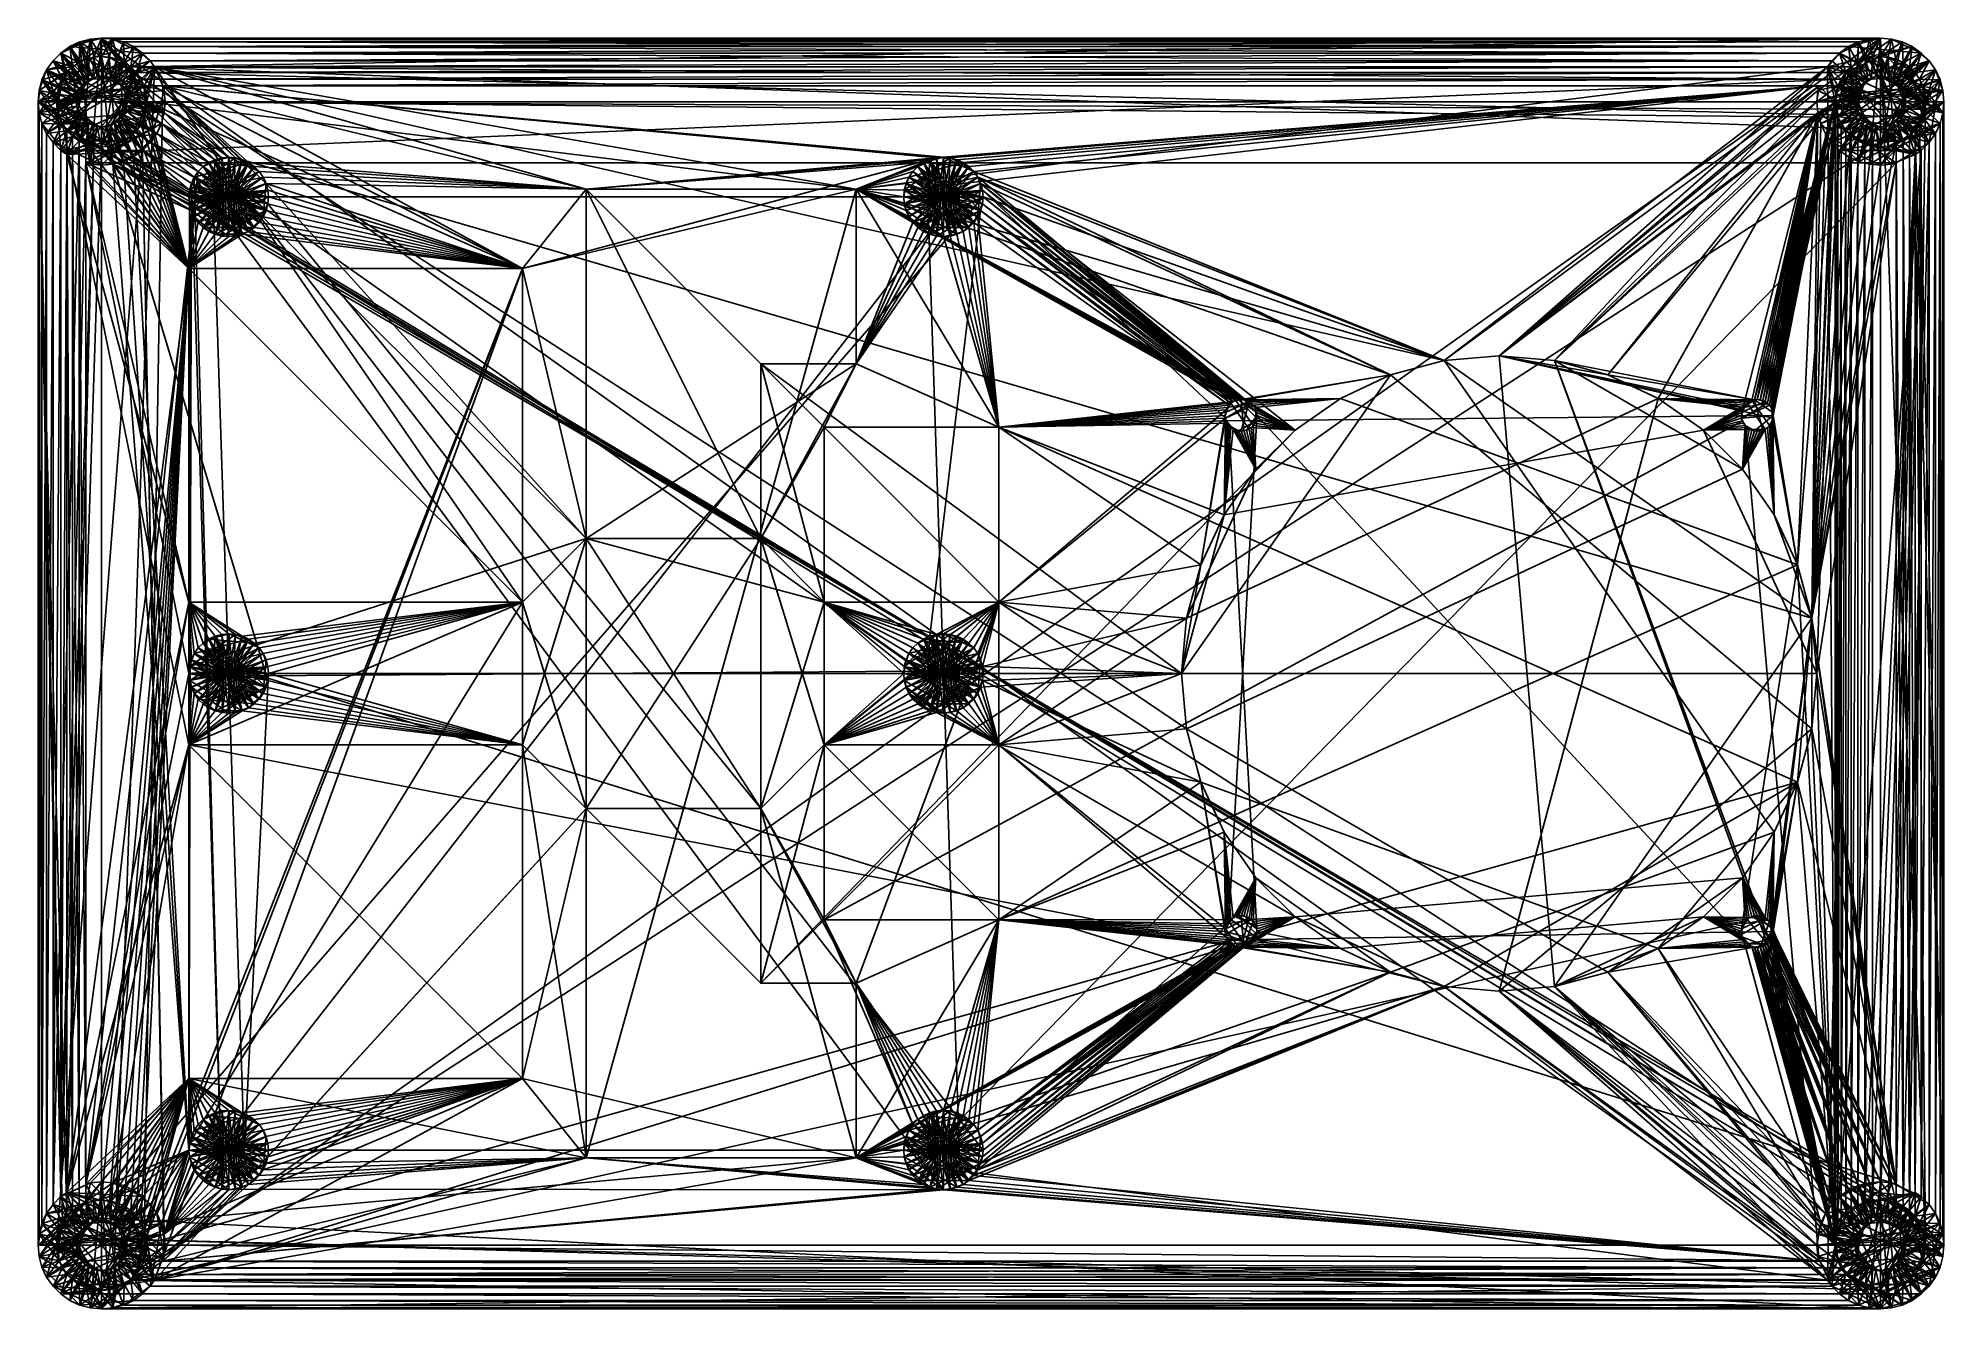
# Model space of a CAD drawing. Extents: x -139 to 143, y -92 to 96.
import ezdxf

# ---------------------------------------------------------------- set-up
doc = ezdxf.new("R2010")
doc.units = 0
doc.layers.get('0').update_dxf_attribs({"linetype": 'CONTINUOUS'})

msp = doc.modelspace()

# ---------------------------------------------------------------- linework, layer by layer
at = {"color": 7}
msp.add_polyline3d([(-138.63, -83.02, 5.05), (-138.63, 86.17, -0.59), (-138.63, 86.17, 5.05), (-138.63, -83.02, 5.05), (-138.63, -83.02, -0.59), (-138.63, 86.17, -0.59), (-138.63, -83.02, 5.05), (-138.63, -83.02, -0.59), (-138.63, 86.17, -0.59), (-138.63, -83.02, -0.59), (-138.63, 86.17, -0.82), (-138.63, 86.17, -0.59), (-138.63, 86.17, -0.82), (-138.63, -83.02, -0.59), (-138.63, -83.02, -0.82), (-138.63, 86.17, -0.82), (140.55, 85.01, -0.82), (143.36, 86.17, -0.82), (140.66, 86.17, -0.82), (140.55, 85.01, -0.82), (140.25, 83.88, -0.82), (143.36, 86.17, -0.82), (140.55, 85.01, -0.82), (140.25, 83.88, -0.82), (139.76, 82.82, -0.82), (143.36, 86.17, -0.82), (140.25, 83.88, -0.82), (139.76, 82.82, -0.82), (143.36, -83.02, -0.82), (140.55, -81.86, -0.82), (140.66, -83.02, -0.82), (143.36, -83.02, -0.82), (139.13, 81.92, -0.82), (143.36, 86.17, -0.82), (139.76, 82.82, -0.82), (139.13, 81.92, -0.82), (143.36, -83.02, -0.82), (140.25, -80.73, -0.82), (140.55, -81.86, -0.82), (143.36, -83.02, -0.82), (143.36, 86.17, -0.82), (139.13, 81.92, -0.82), (143.36, -83.02, -0.82), (143.36, 86.17, -0.82), (143.36, -83.02, -0.82), (139.76, -79.67, -0.82), (140.25, -80.73, -0.82), (143.36, -83.02, -0.82), (139.13, -78.77, -0.82), (143.36, -83.02, -0.82), (139.13, 81.92, -0.82), (139.13, -78.77, -0.82), (143.36, -83.02, -0.82), (139.13, -78.77, -0.82), (139.76, -79.67, -0.82), (143.36, -83.02, -0.82), (-138.63, 86.17, -0.82), (-134.4, 81.92, -0.82), (-135.03, 82.82, -0.82), (-138.63, 86.17, -0.82), (-134.4, 81.92, -0.82), (-138.63, 86.17, -0.82), (-134.4, -78.77, -0.82), (-134.4, 81.92, -0.82), (-138.63, 86.17, -0.82), (-135.03, 82.82, -0.82), (-135.53, 83.88, -0.82), (-138.63, 86.17, -0.82), (-138.63, -83.02, -0.82), (-134.4, -78.77, -0.82), (-138.63, 86.17, -0.82), (-138.63, -83.02, -0.82), (-138.63, 86.17, -0.82), (-135.53, 83.88, -0.82), (-135.83, 85.01, -0.82), (-138.63, 86.17, -0.82), (-134.4, -78.77, -0.82), (-138.63, -83.02, -0.82), (-135.03, -79.67, -0.82), (-134.4, -78.77, -0.82), (-138.63, 86.17, -0.82), (-135.83, 85.01, -0.82), (-135.93, 86.17, -0.82), (-138.63, 86.17, -0.82), (-135.03, -79.67, -0.82), (-138.63, -83.02, -0.82), (-135.53, -80.73, -0.82), (-135.03, -79.67, -0.82), (-135.53, -80.73, -0.82), (-138.63, -83.02, -0.82), (-135.83, -81.86, -0.82), (-135.53, -80.73, -0.82), (-135.83, -81.86, -0.82), (-138.63, -83.02, -0.82), (-135.93, -83.02, -0.82), (-135.83, -81.86, -0.82), (132.79, -89.62, -0.82), (133.96, -92.42, -0.82), (133.96, -89.72, -0.82), (132.79, -89.62, -0.82), (131.67, -89.32, -0.82), (133.96, -92.42, -0.82), (132.79, -89.62, -0.82), (131.67, -89.32, -0.82), (130.61, -88.82, -0.82), (133.96, -92.42, -0.82), (131.67, -89.32, -0.82), (130.61, -88.82, -0.82), (129.71, -88.19, -0.82), (133.96, -92.42, -0.82), (130.61, -88.82, -0.82), (129.71, -88.19, -0.82), (-124.98, -88.19, -0.82), (133.96, -92.42, -0.82), (129.71, -88.19, -0.82), (-124.98, -88.19, -0.82), (-129.23, -92.42, -0.82), (-124.98, -88.19, -0.82), (-125.88, -88.82, -0.82), (-129.23, -92.42, -0.82), (-129.23, -92.42, -0.82), (-125.88, -88.82, -0.82), (-126.94, -89.32, -0.82), (-129.23, -92.42, -0.82), (-129.23, -92.42, -0.82), (-126.94, -89.32, -0.82), (-128.07, -89.62, -0.82), (-129.23, -92.42, -0.82), (-129.23, -92.42, -0.82), (-128.07, -89.62, -0.82), (-129.23, -89.72, -0.82), (-129.23, -92.42, -0.82), (-124.98, -88.19, -0.82), (-129.23, -92.42, -0.82), (133.96, -92.42, -0.82), (-124.98, -88.19, -0.82), (133.96, 95.57, -0.82), (132.79, 92.77, -0.82), (133.96, 92.87, -0.82), (133.96, 95.57, -0.82), (133.96, 95.57, -0.82), (131.67, 92.47, -0.82), (132.79, 92.77, -0.82), (133.96, 95.57, -0.82), (133.96, 95.57, -0.82), (130.61, 91.97, -0.82), (131.67, 92.47, -0.82), (133.96, 95.57, -0.82), (133.96, 95.57, -0.82), (129.71, 91.34, -0.82), (130.61, 91.97, -0.82), (133.96, 95.57, -0.82), (133.96, 95.57, -0.82), (-124.98, 91.34, -0.82), (129.71, 91.34, -0.82), (133.96, 95.57, -0.82), (-129.23, 95.57, -0.82), (-124.98, 91.34, -0.82), (133.96, 95.57, -0.82), (-129.23, 95.57, -0.82), (-124.98, 91.34, -0.82), (-129.23, 95.57, -0.82), (-125.88, 91.97, -0.82), (-124.98, 91.34, -0.82), (-125.88, 91.97, -0.82), (-129.23, 95.57, -0.82), (-126.94, 92.47, -0.82), (-125.88, 91.97, -0.82), (-126.94, 92.47, -0.82), (-129.23, 95.57, -0.82), (-128.07, 92.77, -0.82), (-126.94, 92.47, -0.82), (-128.07, 92.77, -0.82), (-129.23, 95.57, -0.82), (-129.23, 92.87, -0.82), (-128.07, 92.77, -0.82), (143.36, -83.02, -0.59), (143.36, 86.17, -0.59), (143.36, 86.17, -0.82), (143.36, -83.02, -0.59), (143.36, -83.02, -0.59), (143.36, 86.17, -0.82), (143.36, -83.02, -0.82), (143.36, -83.02, -0.59), (143.36, 86.17, -0.59), (143.36, -83.02, -0.59), (143.36, 86.17, 5.05), (143.36, 86.17, -0.59), (143.36, 86.17, 5.05), (143.36, -83.02, -0.59), (143.36, -83.02, 5.05), (143.36, 86.17, 5.05), (143.36, 86.17, -0.59), (140.66, 86.17, -0.82), (143.36, 86.17, -0.82), (143.36, 86.17, -0.59), (140.66, 86.17, -0.82), (143.36, 86.17, -0.59), (140.66, 86.17, -0.59), (140.66, 86.17, -0.82), (-135.93, 86.17, -0.59), (-138.63, 86.17, -0.82), (-135.93, 86.17, -0.82), (-135.93, 86.17, -0.59), (-138.63, 86.17, -0.82), (-135.93, 86.17, -0.59), (-138.63, 86.17, -0.59), (-138.63, 86.17, -0.82), (-135.28, -75.82, 5.05), (-134.4, 78.36, 5.05), (-134.4, -75.21, 5.05), (-135.28, -75.82, 5.05), (-135.28, -75.82, 5.05), (-135.28, 78.97, 5.05), (-134.4, 78.36, 5.05), (-135.28, -75.82, 5.05), (-136.43, -76.98, 5.05), (-135.28, 78.97, 5.05), (-135.28, -75.82, 5.05), (-136.43, -76.98, 5.05), (-136.43, -76.98, 5.05), (-136.43, 80.13, 5.05), (-135.28, 78.97, 5.05), (-136.43, -76.98, 5.05), (-137.37, -78.32, 5.05), (-136.43, 80.13, 5.05), (-136.43, -76.98, 5.05), (-137.37, -78.32, 5.05), (-137.37, -78.32, 5.05), (-137.37, 81.47, 5.05), (-136.43, 80.13, 5.05), (-137.37, -78.32, 5.05), (-138.07, -79.81, 5.05), (-137.37, 81.47, 5.05), (-137.37, -78.32, 5.05), (-138.07, -79.81, 5.05), (-138.07, -79.81, 5.05), (-138.07, 82.96, 5.05), (-137.37, 81.47, 5.05), (-138.07, -79.81, 5.05), (-138.49, -81.39, 5.05), (-138.07, 82.96, 5.05), (-138.07, -79.81, 5.05), (-138.49, -81.39, 5.05), (-138.49, -81.39, 5.05), (-138.49, 84.54, 5.05), (-138.07, 82.96, 5.05), (-138.49, -81.39, 5.05), (-138.63, -83.02, 5.05), (-138.49, 84.54, 5.05), (-138.49, -81.39, 5.05), (-138.63, -83.02, 5.05), (-138.49, 84.54, 5.05), (-138.63, -83.02, 5.05), (-138.63, 86.17, 5.05), (-138.49, 84.54, 5.05), (143.21, -81.39, 5.05), (143.36, 86.17, 5.05), (143.36, -83.02, 5.05), (143.21, -81.39, 5.05), (143.21, -81.39, 5.05), (143.21, 84.54, 5.05), (143.36, 86.17, 5.05), (143.21, -81.39, 5.05), (142.79, -79.81, 5.05), (143.21, 84.54, 5.05), (143.21, -81.39, 5.05), (142.79, -79.81, 5.05), (142.79, -79.81, 5.05), (142.79, 82.96, 5.05), (143.21, 84.54, 5.05), (142.79, -79.81, 5.05), (142.1, -78.32, 5.05), (142.79, 82.96, 5.05), (142.79, -79.81, 5.05), (142.1, -78.32, 5.05), (142.1, -78.32, 5.05), (142.1, 81.47, 5.05), (142.79, 82.96, 5.05), (142.1, -78.32, 5.05), (141.16, -76.98, 5.05), (142.1, 81.47, 5.05), (142.1, -78.32, 5.05), (141.16, -76.98, 5.05), (141.16, -76.98, 5.05), (141.16, 80.13, 5.05), (142.1, 81.47, 5.05), (141.16, -76.98, 5.05), (140, -75.82, 5.05), (141.16, 80.13, 5.05), (141.16, -76.98, 5.05), (140, -75.82, 5.05), (140, -75.82, 5.05), (140, 78.97, 5.05), (141.16, 80.13, 5.05), (140, -75.82, 5.05), (139.13, -75.21, 5.05), (140, 78.97, 5.05), (140, -75.82, 5.05), (139.13, -75.21, 5.05), (140, 78.97, 5.05), (139.13, -75.21, 5.05), (139.13, 78.36, 5.05), (140, 78.97, 5.05), (126.76, -89.06, 5.05), (-121.42, -88.19, 5.05), (126.15, -88.19, 5.05), (126.76, -89.06, 5.05), (-122.03, -89.06, 5.05), (126.76, -89.06, 5.05), (127.92, -90.22, 5.05), (-122.03, -89.06, 5.05), (-123.19, -90.22, 5.05), (127.92, -90.22, 5.05), (129.26, -91.16, 5.05), (-123.19, -90.22, 5.05), (-124.53, -91.16, 5.05), (129.26, -91.16, 5.05), (130.74, -91.86, 5.05), (-124.53, -91.16, 5.05), (-126.02, -91.86, 5.05), (130.74, -91.86, 5.05), (132.33, -92.28, 5.05), (-126.02, -91.86, 5.05), (-127.6, -92.28, 5.05), (132.33, -92.28, 5.05), (133.96, -92.42, 5.05), (-127.6, -92.28, 5.05), (126.76, -89.06, 5.05), (-122.03, -89.06, 5.05), (-121.42, -88.19, 5.05), (126.76, -89.06, 5.05), (127.92, -90.22, 5.05), (-123.19, -90.22, 5.05), (-122.03, -89.06, 5.05), (127.92, -90.22, 5.05), (129.26, -91.16, 5.05), (-124.53, -91.16, 5.05), (-123.19, -90.22, 5.05), (129.26, -91.16, 5.05), (130.74, -91.86, 5.05), (-126.02, -91.86, 5.05), (-124.53, -91.16, 5.05), (130.74, -91.86, 5.05), (132.33, -92.28, 5.05), (-127.6, -92.28, 5.05), (-126.02, -91.86, 5.05), (132.33, -92.28, 5.05), (-127.6, -92.28, 5.05), (133.96, -92.42, 5.05), (-129.23, -92.42, 5.05), (-127.6, -92.28, 5.05), (-121.42, 91.34, 5.05), (126.76, 92.21, 5.05), (126.15, 91.34, 5.05), (-121.42, 91.34, 5.05), (-122.03, 92.21, 5.05), (126.76, 92.21, 5.05), (-121.42, 91.34, 5.05), (-122.03, 92.21, 5.05), (126.76, 92.21, 5.05), (-122.03, 92.21, 5.05), (127.92, 93.37, 5.05), (126.76, 92.21, 5.05), (-123.19, 93.37, 5.05), (127.92, 93.37, 5.05), (-122.03, 92.21, 5.05), (-123.19, 93.37, 5.05), (127.92, 93.37, 5.05), (-123.19, 93.37, 5.05), (129.26, 94.31, 5.05), (127.92, 93.37, 5.05), (-124.53, 94.31, 5.05), (129.26, 94.31, 5.05), (-123.19, 93.37, 5.05), (-124.53, 94.31, 5.05), (129.26, 94.31, 5.05), (-124.53, 94.31, 5.05), (130.74, 95, 5.05), (129.26, 94.31, 5.05), (-126.02, 95, 5.05), (130.74, 95, 5.05), (-124.53, 94.31, 5.05), (-126.02, 95, 5.05), (130.74, 95, 5.05), (-126.02, 95, 5.05), (132.33, 95.43, 5.05), (130.74, 95, 5.05), (-127.6, 95.43, 5.05), (132.33, 95.43, 5.05), (-126.02, 95, 5.05), (-127.6, 95.43, 5.05), (132.33, 95.43, 5.05), (-127.6, 95.43, 5.05), (133.96, 95.57, 5.05), (132.33, 95.43, 5.05), (133.96, 95.57, 5.05), (-127.6, 95.43, 5.05), (-129.23, 95.57, 5.05), (133.96, 95.57, 5.05), (140.66, -83.02, -0.59), (143.36, -83.02, -0.82), (140.66, -83.02, -0.82), (140.66, -83.02, -0.59), (143.36, -83.02, -0.82), (140.66, -83.02, -0.59), (143.36, -83.02, -0.59), (143.36, -83.02, -0.82), (-138.63, -83.02, -0.59), (-135.93, -83.02, -0.82), (-138.63, -83.02, -0.82), (-138.63, -83.02, -0.59), (-135.93, -83.02, -0.82), (-138.63, -83.02, -0.59), (-135.93, -83.02, -0.59), (-135.93, -83.02, -0.82), (-129.23, -92.42, -0.59), (-129.23, -89.72, -0.82), (-129.23, -89.72, -0.59), (-129.23, -92.42, -0.59), (-129.23, -89.72, -0.82), (-129.23, -92.42, -0.59), (-129.23, -92.42, -0.82), (-129.23, -89.72, -0.82), (-129.23, 92.87, -0.59), (-129.23, 95.57, -0.82), (-129.23, 95.57, -0.59), (-129.23, 92.87, -0.59), (-129.23, 95.57, -0.82), (-129.23, 92.87, -0.59), (-129.23, 92.87, -0.82), (-129.23, 95.57, -0.82), (133.96, -92.42, -0.82), (133.96, -89.72, -0.59), (133.96, -89.72, -0.82), (133.96, -92.42, -0.82), (133.96, -89.72, -0.59), (133.96, -92.42, -0.82), (133.96, -92.42, -0.59), (133.96, -89.72, -0.59), (133.96, 92.87, -0.82), (133.96, 95.57, -0.59), (133.96, 95.57, -0.82), (133.96, 92.87, -0.82), (133.96, 95.57, -0.59), (133.96, 92.87, -0.82), (133.96, 92.87, -0.59), (133.96, 95.57, -0.59), (133.96, 95.57, -0.59), (-129.23, 95.57, -0.82), (133.96, 95.57, -0.82), (133.96, 95.57, -0.59), (133.96, 95.57, -0.59), (-129.23, 95.57, -0.59), (-129.23, 95.57, -0.82), (133.96, 95.57, -0.59), (133.96, 95.57, 5.05), (-129.23, 95.57, -0.59), (133.96, 95.57, -0.59), (133.96, 95.57, 5.05), (-129.23, 95.57, -0.59), (133.96, 95.57, 5.05), (-129.23, 95.57, 5.05), (-129.23, 95.57, -0.59), (-129.23, -92.42, -0.59), (133.96, -92.42, -0.82), (-129.23, -92.42, -0.82), (-129.23, -92.42, -0.59), (-129.23, -92.42, -0.59), (133.96, -92.42, -0.59), (133.96, -92.42, -0.82), (-129.23, -92.42, -0.59), (-129.23, -92.42, 5.05), (133.96, -92.42, -0.59), (-129.23, -92.42, -0.59), (-129.23, -92.42, 5.05), (133.96, -92.42, -0.59), (-129.23, -92.42, 5.05), (133.96, -92.42, 5.05), (133.96, -92.42, -0.59), (-134.4, -78.77, -0.82), (-134.4, 81.92, -5.29), (-134.4, 81.92, -0.82), (-134.4, -78.77, -0.82), (-134.4, 81.92, -5.29), (-134.4, -78.77, -0.82), (-134.4, -78.77, -5.29), (-134.4, 81.92, -5.29), (-134.4, -75.21, 5.29), (-134.4, 78.36, 5.05), (-134.4, 78.36, 5.29), (-134.4, -75.21, 5.29), (-134.4, 78.36, 5.05), (-134.4, -75.21, 5.29), (-134.4, -75.21, 5.05), (-134.4, 78.36, 5.05), (128.16, 89.52, -5.29), (-122.97, 88.52, -5.29), (127.69, 88.52, -5.29), (128.16, 89.52, -5.29), (-123.43, 89.52, -5.29), (128.16, 89.52, -5.29), (128.83, 90.48, -5.29), (-123.43, 89.52, -5.29), (-124.1, 90.48, -5.29), (128.83, 90.48, -5.29), (129.65, 91.3, -5.29), (-124.1, 90.48, -5.29), (-124.93, 91.3, -5.29), (129.65, 91.3, -5.29), (129.71, 91.34, -5.29), (-124.93, 91.3, -5.29), (128.16, 89.52, -5.29), (-123.43, 89.52, -5.29), (-122.97, 88.52, -5.29), (128.16, 89.52, -5.29), (128.83, 90.48, -5.29), (-124.1, 90.48, -5.29), (-123.43, 89.52, -5.29), (128.83, 90.48, -5.29), (129.65, 91.3, -5.29), (-124.93, 91.3, -5.29), (-124.1, 90.48, -5.29), (129.65, 91.3, -5.29), (-124.93, 91.3, -5.29), (129.71, 91.34, -5.29), (-124.98, 91.34, -5.29), (-124.93, 91.3, -5.29), (139.09, 81.87, -5.29), (139.13, -78.77, -5.29), (139.13, 81.92, -5.29), (139.09, 81.87, -5.29), (139.09, 81.87, -5.29), (139.09, -78.72, -5.29), (139.13, -78.77, -5.29), (139.09, 81.87, -5.29), (138.26, 81.04, -5.29), (139.09, -78.72, -5.29), (139.09, 81.87, -5.29), (138.26, 81.04, -5.29), (138.26, 81.04, -5.29), (138.26, -77.89, -5.29), (139.09, -78.72, -5.29), (138.26, 81.04, -5.29), (137.31, 80.37, -5.29), (138.26, -77.89, -5.29), (138.26, 81.04, -5.29), (137.31, 80.37, -5.29), (137.31, 80.37, -5.29), (137.31, -77.22, -5.29), (138.26, -77.89, -5.29), (137.31, 80.37, -5.29), (136.31, 79.91, -5.29), (137.31, -77.22, -5.29), (137.31, 80.37, -5.29), (136.31, 79.91, -5.29), (137.31, -77.22, -5.29), (136.31, 79.91, -5.29), (136.31, -76.76, -5.29), (137.31, -77.22, -5.29), (-132.58, 80.37, -5.29), (-131.58, -76.76, -5.29), (-131.58, 79.91, -5.29), (-132.58, 80.37, -5.29), (-132.58, 80.37, -5.29), (-132.58, -77.22, -5.29), (-131.58, -76.76, -5.29), (-132.58, 80.37, -5.29), (-133.54, 81.04, -5.29), (-132.58, -77.22, -5.29), (-132.58, 80.37, -5.29), (-133.54, 81.04, -5.29), (-133.54, 81.04, -5.29), (-133.54, -77.89, -5.29), (-132.58, -77.22, -5.29), (-133.54, 81.04, -5.29), (-134.36, 81.87, -5.29), (-133.54, -77.89, -5.29), (-133.54, 81.04, -5.29), (-134.36, 81.87, -5.29), (-134.36, 81.87, -5.29), (-134.36, -78.72, -5.29), (-133.54, -77.89, -5.29), (-134.36, 81.87, -5.29), (-134.4, 81.92, -5.29), (-134.36, -78.72, -5.29), (-134.36, 81.87, -5.29), (-134.4, 81.92, -5.29), (-134.36, -78.72, -5.29), (-134.4, 81.92, -5.29), (-134.4, -78.77, -5.29), (-134.36, -78.72, -5.29), (-122.97, -85.37, -5.29), (128.16, -86.37, -5.29), (127.69, -85.37, -5.29), (-122.97, -85.37, -5.29), (-123.43, -86.37, -5.29), (128.16, -86.37, -5.29), (-122.97, -85.37, -5.29), (-123.43, -86.37, -5.29), (128.16, -86.37, -5.29), (-123.43, -86.37, -5.29), (128.83, -87.33, -5.29), (128.16, -86.37, -5.29), (-124.1, -87.33, -5.29), (128.83, -87.33, -5.29), (-123.43, -86.37, -5.29), (-124.1, -87.33, -5.29), (128.83, -87.33, -5.29), (-124.1, -87.33, -5.29), (129.65, -88.15, -5.29), (128.83, -87.33, -5.29), (-124.93, -88.15, -5.29), (129.65, -88.15, -5.29), (-124.1, -87.33, -5.29), (-124.93, -88.15, -5.29), (129.65, -88.15, -5.29), (-124.93, -88.15, -5.29), (129.71, -88.19, -5.29), (129.65, -88.15, -5.29), (129.71, -88.19, -5.29), (-124.93, -88.15, -5.29), (-124.98, -88.19, -5.29), (129.71, -88.19, -5.29), (139.13, -78.77, -5.29), (139.13, 81.92, -0.82), (139.13, 81.92, -5.29), (139.13, -78.77, -5.29), (139.13, 81.92, -0.82), (139.13, -78.77, -5.29), (139.13, -78.77, -0.82), (139.13, 81.92, -0.82), (139.13, -75.21, 5.05), (139.13, 78.36, 5.29), (139.13, 78.36, 5.05), (139.13, -75.21, 5.05), (139.13, 78.36, 5.29), (139.13, -75.21, 5.05), (139.13, -75.21, 5.29), (139.13, 78.36, 5.29), (140.66, -83.02, 5.29), (143.36, -83.02, 5.29), (143.21, -84.65, 5.29), (140.66, -83.02, 5.29), (140.55, -84.19, 5.29), (143.21, -84.65, 5.29), (142.79, -86.24, 5.29), (140.55, -84.19, 5.29), (143.36, -83.02, 5.29), (140.66, -83.02, 5.29), (143.21, -81.39, 5.29), (143.36, -83.02, 5.29), (140.25, -85.31, 5.29), (142.79, -86.24, 5.29), (142.1, -87.72, 5.29), (140.25, -85.31, 5.29), (140.55, -81.86, 5.29), (143.21, -81.39, 5.29), (140.66, -83.02, 5.29), (140.55, -81.86, 5.29), (139.76, -86.37, 5.29), (142.1, -87.72, 5.29), (141.16, -89.06, 5.29), (139.76, -86.37, 5.29), (143.21, -81.39, 5.29), (140.55, -81.86, 5.29), (142.79, -79.81, 5.29), (143.21, -81.39, 5.29), (140.25, -80.73, 5.29), (142.79, -79.81, 5.29), (140.55, -81.86, 5.29), (140.25, -80.73, 5.29), (143.21, -84.65, 5.29), (140.55, -84.19, 5.29), (140.66, -83.02, 5.29), (143.21, -84.65, 5.29), (142.79, -86.24, 5.29), (140.25, -85.31, 5.29), (140.55, -84.19, 5.29), (142.79, -86.24, 5.29), (139.09, -87.33, 5.29), (141.16, -89.06, 5.29), (140, -90.22, 5.29), (139.09, -87.33, 5.29), (142.1, -87.72, 5.29), (139.76, -86.37, 5.29), (140.25, -85.31, 5.29), (142.1, -87.72, 5.29), (141.16, -89.06, 5.29), (139.09, -87.33, 5.29), (139.76, -86.37, 5.29), (141.16, -89.06, 5.29), (138.26, -88.15, 5.29), (140, -90.22, 5.29), (138.66, -91.16, 5.29), (138.26, -88.15, 5.29), (140, -90.22, 5.29), (138.26, -88.15, 5.29), (139.09, -87.33, 5.29), (140, -90.22, 5.29), (138.66, -91.16, 5.29), (137.31, -88.82, 5.29), (138.26, -88.15, 5.29), (138.66, -91.16, 5.29), (137.17, -91.86, 5.29), (137.31, -88.82, 5.29), (138.66, -91.16, 5.29), (137.17, -91.86, 5.29), (137.17, -91.86, 5.29), (136.25, -89.32, 5.29), (137.31, -88.82, 5.29), (137.17, -91.86, 5.29), (135.59, -92.28, 5.29), (136.25, -89.32, 5.29), (137.17, -91.86, 5.29), (135.59, -92.28, 5.29), (135.59, -92.28, 5.29), (135.12, -89.62, 5.29), (136.25, -89.32, 5.29), (135.59, -92.28, 5.29), (133.96, -92.42, 5.29), (135.12, -89.62, 5.29), (135.59, -92.28, 5.29), (133.96, -92.42, 5.29), (133.96, -92.42, 5.29), (133.96, -89.72, 5.29), (135.12, -89.62, 5.29), (133.96, -92.42, 5.29), (133.96, -92.42, 5.29), (132.79, -89.62, 5.29), (133.96, -89.72, 5.29), (133.96, -92.42, 5.29), (132.33, -92.28, 5.29), (132.79, -89.62, 5.29), (133.96, -92.42, 5.29), (132.33, -92.28, 5.29), (132.33, -92.28, 5.29), (131.67, -89.32, 5.29), (132.79, -89.62, 5.29), (132.33, -92.28, 5.29), (130.74, -91.86, 5.29), (131.67, -89.32, 5.29), (132.33, -92.28, 5.29), (130.74, -91.86, 5.29), (130.74, -91.86, 5.29), (130.61, -88.82, 5.29), (131.67, -89.32, 5.29), (130.74, -91.86, 5.29), (129.26, -91.16, 5.29), (130.61, -88.82, 5.29), (130.74, -91.86, 5.29), (129.26, -91.16, 5.29), (130.61, -88.82, 5.29), (129.26, -91.16, 5.29), (129.65, -88.15, 5.29), (130.61, -88.82, 5.29), (127.92, -90.22, 5.29), (129.65, -88.15, 5.29), (129.26, -91.16, 5.29), (127.92, -90.22, 5.29), (129.65, -88.15, 5.29), (127.92, -90.22, 5.29), (128.83, -87.33, 5.29), (129.65, -88.15, 5.29), (126.76, -89.06, 5.29), (128.83, -87.33, 5.29), (127.92, -90.22, 5.29), (126.76, -89.06, 5.29), (126.15, -88.19, 5.29), (128.83, -87.33, 5.29), (126.76, -89.06, 5.29), (126.15, -88.19, 5.29), (128.83, -87.33, 5.29), (126.15, -88.19, 5.29), (128.16, -86.37, 5.29), (128.83, -87.33, 5.29), (127.36, -84.19, 5.29), (126.15, -88.19, 5.29), (127.26, -83.02, 5.29), (127.36, -84.19, 5.29), (127.66, -85.31, 5.29), (126.15, -88.19, 5.29), (127.36, -84.19, 5.29), (127.66, -85.31, 5.29), (128.16, -86.37, 5.29), (126.15, -88.19, 5.29), (127.66, -85.31, 5.29), (128.16, -86.37, 5.29), (142.79, -79.81, 5.29), (140.25, -80.73, 5.29), (142.1, -78.32, 5.29), (142.79, -79.81, 5.29), (139.76, -79.67, 5.29), (142.1, -78.32, 5.29), (140.25, -80.73, 5.29), (139.76, -79.67, 5.29), (142.1, -78.32, 5.29), (139.76, -79.67, 5.29), (141.16, -76.98, 5.29), (142.1, -78.32, 5.29), (139.09, -78.72, 5.29), (141.16, -76.98, 5.29), (139.76, -79.67, 5.29), (139.09, -78.72, 5.29), (141.16, -76.98, 5.29), (139.09, -78.72, 5.29), (140, -75.82, 5.29), (141.16, -76.98, 5.29), (140, -75.82, 5.29), (138.26, -77.89, 5.29), (139.13, -75.21, 5.29), (140, -75.82, 5.29), (138.26, -77.89, 5.29), (140, -75.82, 5.29), (139.09, -78.72, 5.29), (138.26, -77.89, 5.29), (140.66, 86.17, 5.29), (143.36, 86.17, 5.29), (143.21, 84.54, 5.29), (140.66, 86.17, 5.29), (140.55, 85.01, 5.29), (143.21, 84.54, 5.29), (142.79, 82.96, 5.29), (140.55, 85.01, 5.29), (143.36, 86.17, 5.29), (140.66, 86.17, 5.29), (143.21, 87.8, 5.29), (143.36, 86.17, 5.29), (140.25, 83.88, 5.29), (142.79, 82.96, 5.29), (142.1, 81.47, 5.29), (140.25, 83.88, 5.29), (140.55, 87.33, 5.29), (143.21, 87.8, 5.29), (140.66, 86.17, 5.29), (140.55, 87.33, 5.29), (139.76, 82.82, 5.29), (142.1, 81.47, 5.29), (141.16, 80.13, 5.29), (139.76, 82.82, 5.29), (143.21, 87.8, 5.29), (140.55, 87.33, 5.29), (142.79, 89.39, 5.29), (143.21, 87.8, 5.29), (140.25, 88.46, 5.29), (142.79, 89.39, 5.29), (140.55, 87.33, 5.29), (140.25, 88.46, 5.29), (143.21, 84.54, 5.29), (140.55, 85.01, 5.29), (140.66, 86.17, 5.29), (143.21, 84.54, 5.29), (142.79, 82.96, 5.29), (140.25, 83.88, 5.29), (140.55, 85.01, 5.29), (142.79, 82.96, 5.29), (139.09, 81.87, 5.29), (141.16, 80.13, 5.29), (140, 78.97, 5.29), (139.09, 81.87, 5.29), (142.1, 81.47, 5.29), (139.76, 82.82, 5.29), (140.25, 83.88, 5.29), (142.1, 81.47, 5.29), (138.26, 81.04, 5.29), (140, 78.97, 5.29), (139.13, 78.36, 5.29), (138.26, 81.04, 5.29), (141.16, 80.13, 5.29), (139.09, 81.87, 5.29), (139.76, 82.82, 5.29), (141.16, 80.13, 5.29), (137.31, -77.22, 5.29), (139.13, -75.21, 5.29), (138.26, -77.89, 5.29), (137.31, -77.22, 5.29), (136.25, -76.73, 5.29), (139.13, -75.21, 5.29), (137.31, -77.22, 5.29), (136.25, -76.73, 5.29), (140, 78.97, 5.29), (138.26, 81.04, 5.29), (139.09, 81.87, 5.29), (140, 78.97, 5.29), (135.12, -76.43, 5.29), (139.13, -75.21, 5.29), (136.25, -76.73, 5.29), (135.12, -76.43, 5.29), (139.13, 78.36, 5.29), (137.31, 80.37, 5.29), (138.26, 81.04, 5.29), (139.13, 78.36, 5.29), (133.96, -76.33, 5.29), (139.13, -75.21, 5.29), (135.12, -76.43, 5.29), (133.96, -76.33, 5.29), (139.13, 78.36, 5.29), (136.25, 79.88, 5.29), (137.31, 80.37, 5.29), (139.13, 78.36, 5.29), (132.79, -76.43, 5.29), (139.13, -75.21, 5.29), (133.96, -76.33, 5.29), (132.79, -76.43, 5.29), (139.13, 78.36, 5.29), (135.12, 79.58, 5.29), (136.25, 79.88, 5.29), (139.13, 78.36, 5.29), (139.13, -75.21, 5.29), (132.79, -76.43, 5.29), (139.13, 78.36, 5.29), (139.13, -75.21, 5.29), (139.13, 78.36, 5.29), (133.96, 79.47, 5.29), (135.12, 79.58, 5.29), (139.13, 78.36, 5.29), (132.79, 79.58, 5.29), (139.13, 78.36, 5.29), (132.79, -76.43, 5.29), (132.79, 79.58, 5.29), (139.13, 78.36, 5.29), (132.79, 79.58, 5.29), (133.96, 79.47, 5.29), (139.13, 78.36, 5.29), (131.67, -76.73, 5.29), (132.79, 79.58, 5.29), (132.79, -76.43, 5.29), (131.67, -76.73, 5.29), (131.67, -76.73, 5.29), (131.67, 79.88, 5.29), (132.79, 79.58, 5.29), (131.67, -76.73, 5.29), (130.61, -77.22, 5.29), (131.67, 79.88, 5.29), (131.67, -76.73, 5.29), (130.61, -77.22, 5.29), (130.61, -77.22, 5.29), (130.61, 80.37, 5.29), (131.67, 79.88, 5.29), (130.61, -77.22, 5.29), (129.65, -77.89, 5.29), (130.61, 80.37, 5.29), (130.61, -77.22, 5.29), (129.65, -77.89, 5.29), (129.65, -77.89, 5.29), (129.65, 81.04, 5.29), (130.61, 80.37, 5.29), (129.65, -77.89, 5.29), (128.83, -78.72, 5.29), (129.65, 81.04, 5.29), (129.65, -77.89, 5.29), (128.83, -78.72, 5.29), (128.83, -78.72, 5.29), (128.83, 81.87, 5.29), (129.65, 81.04, 5.29), (128.83, -78.72, 5.29), (128.16, -79.67, 5.29), (128.83, 81.87, 5.29), (128.83, -78.72, 5.29), (128.16, -79.67, 5.29), (128.16, -79.67, 5.29), (128.16, 82.82, 5.29), (128.83, 81.87, 5.29), (128.16, -79.67, 5.29), (127.66, -80.73, 5.29), (128.16, 82.82, 5.29), (128.16, -79.67, 5.29), (127.66, -80.73, 5.29), (127.66, -80.73, 5.29), (127.66, 83.88, 5.29), (128.16, 82.82, 5.29), (127.66, -80.73, 5.29), (127.36, -81.86, 5.29), (127.66, 83.88, 5.29), (127.66, -80.73, 5.29), (127.36, -81.86, 5.29), (127.36, -81.86, 5.29), (127.36, 85.01, 5.29), (127.66, 83.88, 5.29), (127.36, -81.86, 5.29), (127.26, -83.02, 5.29), (127.36, 85.01, 5.29), (127.36, -81.86, 5.29), (127.26, -83.02, 5.29), (127.36, 85.01, 5.29), (127.26, -83.02, 5.29), (127.26, 86.17, 5.29), (127.36, 85.01, 5.29), (142.79, 89.39, 5.29), (140.25, 88.46, 5.29), (142.1, 90.87, 5.29), (142.79, 89.39, 5.29), (139.76, 89.52, 5.29), (142.1, 90.87, 5.29), (140.25, 88.46, 5.29), (139.76, 89.52, 5.29), (142.1, 90.87, 5.29), (139.76, 89.52, 5.29), (141.16, 92.21, 5.29), (142.1, 90.87, 5.29), (139.09, 90.48, 5.29), (141.16, 92.21, 5.29), (139.76, 89.52, 5.29), (139.09, 90.48, 5.29), (141.16, 92.21, 5.29), (139.09, 90.48, 5.29), (140, 93.37, 5.29), (141.16, 92.21, 5.29), (138.26, 91.3, 5.29), (140, 93.37, 5.29), (139.09, 90.48, 5.29), (138.26, 91.3, 5.29), (140, 93.37, 5.29), (138.26, 91.3, 5.29), (138.66, 94.31, 5.29), (140, 93.37, 5.29), (137.31, 91.97, 5.29), (138.66, 94.31, 5.29), (138.26, 91.3, 5.29), (137.31, 91.97, 5.29), (137.31, 91.97, 5.29), (137.17, 95, 5.29), (138.66, 94.31, 5.29), (137.31, 91.97, 5.29), (136.25, 92.47, 5.29), (137.17, 95, 5.29), (137.31, 91.97, 5.29), (136.25, 92.47, 5.29), (136.25, 92.47, 5.29), (135.59, 95.43, 5.29), (137.17, 95, 5.29), (136.25, 92.47, 5.29), (135.12, 92.77, 5.29), (135.59, 95.43, 5.29), (136.25, 92.47, 5.29), (135.12, 92.77, 5.29), (133.96, 92.87, 5.29), (135.59, 95.43, 5.29), (135.12, 92.77, 5.29), (133.96, 92.87, 5.29), (133.96, 92.87, 5.29), (133.96, 95.57, 5.29), (135.59, 95.43, 5.29), (133.96, 92.87, 5.29), (132.79, 92.77, 5.29), (133.96, 95.57, 5.29), (133.96, 92.87, 5.29), (132.79, 92.77, 5.29), (132.79, 92.77, 5.29), (132.33, 95.43, 5.29), (133.96, 95.57, 5.29), (132.79, 92.77, 5.29), (131.67, 92.47, 5.29), (132.33, 95.43, 5.29), (132.79, 92.77, 5.29), (131.67, 92.47, 5.29), (131.67, 92.47, 5.29), (130.74, 95, 5.29), (132.33, 95.43, 5.29), (131.67, 92.47, 5.29), (130.61, 91.97, 5.29), (130.74, 95, 5.29), (131.67, 92.47, 5.29), (130.61, 91.97, 5.29), (129.26, 94.31, 5.29), (130.61, 91.97, 5.29), (129.65, 91.3, 5.29), (129.26, 94.31, 5.29), (130.61, 91.97, 5.29), (129.26, 94.31, 5.29), (130.74, 95, 5.29), (130.61, 91.97, 5.29), (127.92, 93.37, 5.29), (129.65, 91.3, 5.29), (128.83, 90.48, 5.29), (127.92, 93.37, 5.29), (126.15, 91.34, 5.29), (128.83, 90.48, 5.29), (128.16, 89.52, 5.29), (126.15, 91.34, 5.29), (129.65, 91.3, 5.29), (127.92, 93.37, 5.29), (129.26, 94.31, 5.29), (129.65, 91.3, 5.29), (126.15, 91.34, 5.29), (128.16, 89.52, 5.29), (127.66, 88.46, 5.29), (126.15, 91.34, 5.29), (126.15, 91.34, 5.29), (127.66, 88.46, 5.29), (127.36, 87.33, 5.29), (126.15, 91.34, 5.29), (128.83, 90.48, 5.29), (126.76, 92.21, 5.29), (127.92, 93.37, 5.29), (128.83, 90.48, 5.29), (126.15, 91.34, 5.29), (127.36, 87.33, 5.29), (127.26, 86.17, 5.29), (126.15, 91.34, 5.29), (127.26, -83.02, 5.29), (124.56, 1.57, 5.29), (127.26, 86.17, 5.29), (127.26, -83.02, 5.29), (85.72, -44.71, 5.29), (127.26, -83.02, 5.29), (126.15, -88.19, 5.29), (85.72, -44.71, 5.29), (123.84, 9.74, 5.29), (127.26, 86.17, 5.29), (124.56, 1.57, 5.29), (123.84, 9.74, 5.29), (121.72, 17.65, 5.29), (127.26, 86.17, 5.29), (123.84, 9.74, 5.29), (121.72, 17.65, 5.29), (127.26, -83.02, 5.29), (123.84, -6.59, 5.29), (124.56, 1.57, 5.29), (127.26, -83.02, 5.29), (127.26, -83.02, 5.29), (121.72, -14.5, 5.29), (123.84, -6.59, 5.29), (127.26, -83.02, 5.29), (127.26, -83.02, 5.29), (118.1, -36.61, 5.29), (121.72, -14.5, 5.29), (127.26, -83.02, 5.29), (118.06, -36.2, 5.29), (121.72, -14.5, 5.29), (118.1, -36.61, 5.29), (118.06, -36.2, 5.29), (127.26, -83.02, 5.29), (118.06, -37.02, 5.29), (118.1, -36.61, 5.29), (127.26, -83.02, 5.29), (127.26, -83.02, 5.29), (117.95, -37.42, 5.29), (118.06, -37.02, 5.29), (127.26, -83.02, 5.29), (127.26, -83.02, 5.29), (117.78, -37.79, 5.29), (117.95, -37.42, 5.29), (127.26, -83.02, 5.29), (127.26, -83.02, 5.29), (117.55, -38.12, 5.29), (117.78, -37.79, 5.29), (127.26, -83.02, 5.29), (127.26, -83.02, 5.29), (117.26, -38.41, 5.29), (117.55, -38.12, 5.29), (127.26, -83.02, 5.29), (127.26, -83.02, 5.29), (116.92, -38.65, 5.29), (117.26, -38.41, 5.29), (127.26, -83.02, 5.29), (127.26, -83.02, 5.29), (116.55, -38.82, 5.29), (116.92, -38.65, 5.29), (127.26, -83.02, 5.29), (127.26, -83.02, 5.29), (116.15, -38.93, 5.29), (116.55, -38.82, 5.29), (127.26, -83.02, 5.29), (127.26, -83.02, 5.29), (115.75, -38.96, 5.29), (116.15, -38.93, 5.29), (127.26, -83.02, 5.29), (127.26, -83.02, 5.29), (115.34, -38.93, 5.29), (115.75, -38.96, 5.29), (127.26, -83.02, 5.29), (127.26, -83.02, 5.29), (93.63, -42.59, 5.29), (115.34, -38.93, 5.29), (127.26, -83.02, 5.29), (101.06, -39.13, 5.29), (115.34, -38.93, 5.29), (93.63, -42.59, 5.29), (101.06, -39.13, 5.29), (115.34, -38.93, 5.29), (101.06, -39.13, 5.29), (114.94, -38.82, 5.29), (115.34, -38.93, 5.29), (114.57, -38.65, 5.29), (101.06, -39.13, 5.29), (114.24, -38.41, 5.29), (114.57, -38.65, 5.29), (114.24, -38.41, 5.29), (101.06, -39.13, 5.29), (113.95, -38.12, 5.29), (114.24, -38.41, 5.29), (113.95, -38.12, 5.29), (101.06, -39.13, 5.29), (113.71, -37.79, 5.29), (113.95, -38.12, 5.29), (107.77, -34.43, 5.29), (113.71, -37.79, 5.29), (101.06, -39.13, 5.29), (107.77, -34.43, 5.29), (113.43, -37.02, 5.29), (107.77, -34.43, 5.29), (113.4, -36.61, 5.29), (113.43, -37.02, 5.29), (113.71, -37.79, 5.29), (107.77, -34.43, 5.29), (113.54, -37.42, 5.29), (113.71, -37.79, 5.29), (113.54, -37.42, 5.29), (107.77, -34.43, 5.29), (113.43, -37.02, 5.29), (113.54, -37.42, 5.29), (114.94, -38.82, 5.29), (101.06, -39.13, 5.29), (114.57, -38.65, 5.29), (114.94, -38.82, 5.29), (127.26, -83.02, 5.29), (85.72, -44.71, 5.29), (93.63, -42.59, 5.29), (127.26, -83.02, 5.29), (126.15, -88.19, 5.29), (77.56, -45.42, 5.29), (85.72, -44.71, 5.29), (126.15, -88.19, 5.29), (126.15, -88.19, 5.29), (69.4, -44.71, 5.29), (77.56, -45.42, 5.29), (126.15, -88.19, 5.29), (-17.61, -70.1, 5.29), (69.4, -44.71, 5.29), (126.15, -88.19, 5.29), (-17.61, -70.1, 5.29), (69.4, -44.71, 5.29), (-17.61, -70.1, 5.29), (61.49, -42.59, 5.29), (69.4, -44.71, 5.29), (41.41, -37.79, 5.29), (47.35, -34.43, 5.29), (54.06, -39.13, 5.29), (41.41, -37.79, 5.29), (39.37, -38.96, 5.29), (61.49, -42.59, 5.29), (-17.61, -70.1, 5.29), (39.37, -38.96, 5.29), (47.35, -34.43, 5.29), (41.69, -37.02, 5.29), (41.72, -36.61, 5.29), (47.35, -34.43, 5.29), (47.35, -34.43, 5.29), (41.58, -37.42, 5.29), (41.69, -37.02, 5.29), (47.35, -34.43, 5.29), (47.35, -34.43, 5.29), (41.41, -37.79, 5.29), (41.58, -37.42, 5.29), (47.35, -34.43, 5.29), (54.06, -39.13, 5.29), (41.17, -38.12, 5.29), (41.41, -37.79, 5.29), (54.06, -39.13, 5.29), (54.06, -39.13, 5.29), (40.88, -38.41, 5.29), (41.17, -38.12, 5.29), (54.06, -39.13, 5.29), (54.06, -39.13, 5.29), (40.55, -38.65, 5.29), (40.88, -38.41, 5.29), (54.06, -39.13, 5.29), (54.06, -39.13, 5.29), (40.18, -38.82, 5.29), (40.55, -38.65, 5.29), (54.06, -39.13, 5.29), (54.06, -39.13, 5.29), (39.78, -38.93, 5.29), (40.18, -38.82, 5.29), (54.06, -39.13, 5.29), (61.49, -42.59, 5.29), (39.78, -38.93, 5.29), (54.06, -39.13, 5.29), (61.49, -42.59, 5.29), (61.49, -42.59, 5.29), (39.37, -38.96, 5.29), (39.78, -38.93, 5.29), (61.49, -42.59, 5.29), (39.37, -38.96, 5.29), (-17.61, -70.1, 5.29), (38.97, -38.93, 5.29), (39.37, -38.96, 5.29), (38.97, -38.93, 5.29), (-17.61, -70.1, 5.29), (38.57, -38.82, 5.29), (38.97, -38.93, 5.29), (37.06, -36.2, 5.29), (33.4, -14.5, 5.29), (36.86, -21.92, 5.29), (37.06, -36.2, 5.29), (3.54, -34.85, 5.29), (37.02, -36.61, 5.29), (37.06, -37.02, 5.29), (3.54, -34.85, 5.29), (37.06, -36.2, 5.29), (3.54, -34.85, 5.29), (33.4, -14.5, 5.29), (37.06, -36.2, 5.29), (33.4, -14.5, 5.29), (3.54, -9, 5.29), (31.28, -6.59, 5.29), (33.4, -14.5, 5.29), (3.54, -9, 5.29), (33.4, -14.5, 5.29), (3.54, -34.85, 5.29), (3.54, -9, 5.29), (37.17, -37.42, 5.29), (3.54, -34.85, 5.29), (37.06, -37.02, 5.29), (37.17, -37.42, 5.29), (37.34, -37.79, 5.29), (3.54, -34.85, 5.29), (37.17, -37.42, 5.29), (37.34, -37.79, 5.29), (37.57, -38.12, 5.29), (3.54, -34.85, 5.29), (37.34, -37.79, 5.29), (37.57, -38.12, 5.29), (37.86, -38.41, 5.29), (3.54, -34.85, 5.29), (37.57, -38.12, 5.29), (37.86, -38.41, 5.29), (38.2, -38.65, 5.29), (3.54, -34.85, 5.29), (37.86, -38.41, 5.29), (38.2, -38.65, 5.29), (38.57, -38.82, 5.29), (-17.61, -70.1, 5.29), (38.2, -38.65, 5.29), (38.57, -38.82, 5.29), (38.2, -38.65, 5.29), (-17.61, -70.1, 5.29), (3.54, -34.85, 5.29), (38.2, -38.65, 5.29), (-121.42, -88.19, 5.29), (-17.61, -70.1, 5.29), (126.15, -88.19, 5.29), (-121.42, -88.19, 5.29), (-66.96, -58.35, 5.29), (-57.56, -18.4, 5.29), (-57.56, -70.1, 5.29), (-66.96, -58.35, 5.29), (-57.56, -18.4, 5.29), (-66.96, -9, 5.29), (-57.56, 21.55, 5.29), (-57.56, -18.4, 5.29), (-57.56, -18.4, 5.29), (-66.96, -58.35, 5.29), (-66.96, -9, 5.29), (-57.56, -18.4, 5.29), (-121.42, -88.19, 5.29), (-66.96, -58.35, 5.29), (-57.56, -70.1, 5.29), (-121.42, -88.19, 5.29), (-134.4, -75.21, 5.29), (-116.31, -9, 5.29), (-116.31, -58.35, 5.29), (-134.4, -75.21, 5.29), (-116.31, -9, 5.29), (-134.4, -75.21, 5.29), (-116.31, 12.15, 5.29), (-116.31, -9, 5.29), (-66.96, -58.35, 5.29), (-122.64, -81.86, 5.29), (-116.31, -58.35, 5.29), (-66.96, -58.35, 5.29), (-66.96, -58.35, 5.29), (-121.42, -88.19, 5.29), (-122.64, -81.86, 5.29), (-66.96, -58.35, 5.29), (-17.61, -70.1, 5.29), (-121.42, -88.19, 5.29), (-57.56, -70.1, 5.29), (-17.61, -70.1, 5.29), (-123.43, -79.67, 5.29), (-116.31, -58.35, 5.29), (-122.94, -80.73, 5.29), (-123.43, -79.67, 5.29), (-116.31, 61.5, 5.29), (-122.64, 85.01, 5.29), (-122.54, 86.17, 5.29), (-116.31, 61.5, 5.29), (-124.1, -78.72, 5.29), (-116.31, -58.35, 5.29), (-123.43, -79.67, 5.29), (-124.1, -78.72, 5.29), (-116.31, 61.5, 5.29), (-122.94, 83.88, 5.29), (-122.64, 85.01, 5.29), (-116.31, 61.5, 5.29), (-124.93, -77.89, 5.29), (-116.31, -58.35, 5.29), (-124.1, -78.72, 5.29), (-124.93, -77.89, 5.29), (-116.31, 61.5, 5.29), (-123.43, 82.82, 5.29), (-122.94, 83.88, 5.29), (-116.31, 61.5, 5.29), (-125.88, -77.22, 5.29), (-116.31, -58.35, 5.29), (-124.93, -77.89, 5.29), (-125.88, -77.22, 5.29), (-116.31, 61.5, 5.29), (-124.1, 81.87, 5.29), (-123.43, 82.82, 5.29), (-116.31, 61.5, 5.29), (-126.94, -76.73, 5.29), (-116.31, -58.35, 5.29), (-125.88, -77.22, 5.29), (-126.94, -76.73, 5.29), (-116.31, 61.5, 5.29), (-124.93, 81.04, 5.29), (-124.1, 81.87, 5.29), (-116.31, 61.5, 5.29), (-128.07, -76.43, 5.29), (-116.31, -58.35, 5.29), (-126.94, -76.73, 5.29), (-128.07, -76.43, 5.29), (-116.31, 61.5, 5.29), (-125.88, 80.37, 5.29), (-124.93, 81.04, 5.29), (-116.31, 61.5, 5.29), (-129.23, -76.33, 5.29), (-116.31, -58.35, 5.29), (-128.07, -76.43, 5.29), (-129.23, -76.33, 5.29), (-116.31, 61.5, 5.29), (-126.94, 79.88, 5.29), (-125.88, 80.37, 5.29), (-116.31, 61.5, 5.29), (-134.4, 78.36, 5.29), (-116.31, 12.15, 5.29), (-134.4, -75.21, 5.29), (-134.4, 78.36, 5.29), (-116.31, 61.5, 5.29), (-128.07, 79.58, 5.29), (-126.94, 79.88, 5.29), (-116.31, 61.5, 5.29), (-116.31, -58.35, 5.29), (-129.23, -76.33, 5.29), (-134.4, -75.21, 5.29), (-116.31, -58.35, 5.29), (-116.31, 12.15, 5.29), (-134.4, 78.36, 5.29), (-116.31, 61.5, 5.29), (-116.31, 12.15, 5.29), (-134.4, -75.21, 5.29), (-129.23, -76.33, 5.29), (-130.4, -76.43, 5.29), (-134.4, -75.21, 5.29), (-129.23, 79.47, 5.29), (-116.31, 61.5, 5.29), (-134.4, 78.36, 5.29), (-129.23, 79.47, 5.29), (-134.4, -75.21, 5.29), (-130.4, -76.43, 5.29), (-131.52, -76.73, 5.29), (-134.4, -75.21, 5.29), (-116.31, 61.5, 5.29), (-129.23, 79.47, 5.29), (-128.07, 79.58, 5.29), (-116.31, 61.5, 5.29), (-134.4, -75.21, 5.29), (-131.52, -76.73, 5.29), (-132.58, -77.22, 5.29), (-134.4, -75.21, 5.29), (-129.23, 79.47, 5.29), (-134.4, 78.36, 5.29), (-130.4, 79.58, 5.29), (-129.23, 79.47, 5.29), (-134.4, -75.21, 5.29), (-132.58, -77.22, 5.29), (-133.54, -77.89, 5.29), (-134.4, -75.21, 5.29), (-130.4, 79.58, 5.29), (-134.4, 78.36, 5.29), (-131.52, 79.88, 5.29), (-130.4, 79.58, 5.29), (-135.28, -75.82, 5.29), (-133.54, -77.89, 5.29), (-134.36, -78.72, 5.29), (-135.28, -75.82, 5.29), (-131.52, 79.88, 5.29), (-134.4, 78.36, 5.29), (-132.58, 80.37, 5.29), (-131.52, 79.88, 5.29), (-132.58, 80.37, 5.29), (-134.4, 78.36, 5.29), (-133.54, 81.04, 5.29), (-132.58, 80.37, 5.29), (-136.43, -76.98, 5.29), (-134.36, -78.72, 5.29), (-135.03, -79.67, 5.29), (-136.43, -76.98, 5.29), (-133.54, -77.89, 5.29), (-135.28, -75.82, 5.29), (-134.4, -75.21, 5.29), (-133.54, -77.89, 5.29), (-137.37, -78.32, 5.29), (-135.03, -79.67, 5.29), (-135.53, -80.73, 5.29), (-137.37, -78.32, 5.29), (-138.07, -79.81, 5.29), (-135.53, -80.73, 5.29), (-135.83, -81.86, 5.29), (-138.07, -79.81, 5.29), (-134.36, -78.72, 5.29), (-136.43, -76.98, 5.29), (-135.28, -75.82, 5.29), (-134.36, -78.72, 5.29), (-138.49, -81.39, 5.29), (-135.83, -81.86, 5.29), (-135.93, -83.02, 5.29), (-138.49, -81.39, 5.29), (-135.53, -85.31, 5.29), (-138.07, -86.24, 5.29), (-135.83, -84.19, 5.29), (-135.53, -85.31, 5.29), (-138.49, -84.65, 5.29), (-135.83, -84.19, 5.29), (-138.07, -86.24, 5.29), (-138.49, -84.65, 5.29), (-135.03, -79.67, 5.29), (-137.37, -78.32, 5.29), (-136.43, -76.98, 5.29), (-135.03, -79.67, 5.29), (-135.83, -84.19, 5.29), (-138.49, -84.65, 5.29), (-135.93, -83.02, 5.29), (-135.83, -84.19, 5.29), (-135.53, -80.73, 5.29), (-138.07, -79.81, 5.29), (-137.37, -78.32, 5.29), (-135.53, -80.73, 5.29), (-138.63, -83.02, 5.29), (-135.93, -83.02, 5.29), (-138.49, -84.65, 5.29), (-138.63, -83.02, 5.29), (-135.83, -81.86, 5.29), (-138.49, -81.39, 5.29), (-138.07, -79.81, 5.29), (-135.83, -81.86, 5.29), (-135.93, -83.02, 5.29), (-138.63, -83.02, 5.29), (-138.49, -81.39, 5.29), (-135.93, -83.02, 5.29), (-122.64, 87.33, 5.29), (-121.42, 91.34, 5.29), (-122.54, 86.17, 5.29), (-122.64, 87.33, 5.29), (-122.94, 88.46, 5.29), (-121.42, 91.34, 5.29), (-122.64, 87.33, 5.29), (-122.94, 88.46, 5.29), (-123.43, 89.52, 5.29), (-121.42, 91.34, 5.29), (-122.94, 88.46, 5.29), (-123.43, 89.52, 5.29), (-124.1, 90.48, 5.29), (-121.42, 91.34, 5.29), (-123.43, 89.52, 5.29), (-124.1, 90.48, 5.29), (-121.42, 91.34, 5.29), (-124.1, 90.48, 5.29), (-122.03, 92.21, 5.29), (-121.42, 91.34, 5.29), (-122.03, 92.21, 5.29), (-124.1, 90.48, 5.29), (-123.19, 93.37, 5.29), (-122.03, 92.21, 5.29), (-124.93, 91.3, 5.29), (-123.19, 93.37, 5.29), (-124.1, 90.48, 5.29), (-124.93, 91.3, 5.29), (-123.19, 93.37, 5.29), (-124.93, 91.3, 5.29), (-124.53, 94.31, 5.29), (-123.19, 93.37, 5.29), (-125.88, 91.97, 5.29), (-124.53, 94.31, 5.29), (-124.93, 91.3, 5.29), (-125.88, 91.97, 5.29), (-125.88, 91.97, 5.29), (-126.02, 95, 5.29), (-124.53, 94.31, 5.29), (-125.88, 91.97, 5.29), (-126.94, 92.47, 5.29), (-126.02, 95, 5.29), (-125.88, 91.97, 5.29), (-126.94, 92.47, 5.29), (-126.94, 92.47, 5.29), (-127.6, 95.43, 5.29), (-126.02, 95, 5.29), (-126.94, 92.47, 5.29), (-128.07, 92.77, 5.29), (-127.6, 95.43, 5.29), (-126.94, 92.47, 5.29), (-128.07, 92.77, 5.29), (-129.23, 92.87, 5.29), (-127.6, 95.43, 5.29), (-128.07, 92.77, 5.29), (-129.23, 92.87, 5.29), (-129.23, 92.87, 5.29), (-129.23, 95.57, 5.29), (-127.6, 95.43, 5.29), (-129.23, 92.87, 5.29), (-130.4, 92.77, 5.29), (-129.23, 95.57, 5.29), (-129.23, 92.87, 5.29), (-130.4, 92.77, 5.29), (-130.4, 92.77, 5.29), (-130.87, 95.43, 5.29), (-129.23, 95.57, 5.29), (-130.4, 92.77, 5.29), (-131.52, 92.47, 5.29), (-130.87, 95.43, 5.29), (-130.4, 92.77, 5.29), (-131.52, 92.47, 5.29), (-131.52, 92.47, 5.29), (-132.45, 95, 5.29), (-130.87, 95.43, 5.29), (-131.52, 92.47, 5.29), (-132.58, 91.97, 5.29), (-132.45, 95, 5.29), (-131.52, 92.47, 5.29), (-132.58, 91.97, 5.29), (-133.93, 94.31, 5.29), (-132.58, 91.97, 5.29), (-133.54, 91.3, 5.29), (-133.93, 94.31, 5.29), (-132.58, 91.97, 5.29), (-133.93, 94.31, 5.29), (-132.45, 95, 5.29), (-132.58, 91.97, 5.29), (-135.28, 93.37, 5.29), (-133.54, 91.3, 5.29), (-134.36, 90.48, 5.29), (-135.28, 93.37, 5.29), (-136.43, 92.21, 5.29), (-134.36, 90.48, 5.29), (-135.03, 89.52, 5.29), (-136.43, 92.21, 5.29), (-133.54, 91.3, 5.29), (-135.28, 93.37, 5.29), (-133.93, 94.31, 5.29), (-133.54, 91.3, 5.29), (-137.37, 90.87, 5.29), (-135.03, 89.52, 5.29), (-135.53, 88.46, 5.29), (-137.37, 90.87, 5.29), (-138.07, 89.39, 5.29), (-135.53, 88.46, 5.29), (-135.83, 87.33, 5.29), (-138.07, 89.39, 5.29), (-134.36, 90.48, 5.29), (-136.43, 92.21, 5.29), (-135.28, 93.37, 5.29), (-134.36, 90.48, 5.29), (-138.49, 87.8, 5.29), (-135.83, 87.33, 5.29), (-135.93, 86.17, 5.29), (-138.49, 87.8, 5.29), (-135.53, 83.88, 5.29), (-138.07, 82.96, 5.29), (-135.83, 85.01, 5.29), (-135.53, 83.88, 5.29), (-138.49, 84.54, 5.29), (-135.83, 85.01, 5.29), (-138.07, 82.96, 5.29), (-138.49, 84.54, 5.29), (-135.03, 89.52, 5.29), (-137.37, 90.87, 5.29), (-136.43, 92.21, 5.29), (-135.03, 89.52, 5.29), (-135.83, 85.01, 5.29), (-138.49, 84.54, 5.29), (-135.93, 86.17, 5.29), (-135.83, 85.01, 5.29), (-135.53, 88.46, 5.29), (-138.07, 89.39, 5.29), (-137.37, 90.87, 5.29), (-135.53, 88.46, 5.29), (-138.63, 86.17, 5.29), (-135.93, 86.17, 5.29), (-138.49, 84.54, 5.29), (-138.63, 86.17, 5.29), (-135.83, 87.33, 5.29), (-138.49, 87.8, 5.29), (-138.07, 89.39, 5.29), (-135.83, 87.33, 5.29), (-135.93, 86.17, 5.29), (-138.63, 86.17, 5.29), (-138.49, 87.8, 5.29), (-135.93, 86.17, 5.29), (-135.28, 78.97, 5.29), (-133.54, 81.04, 5.29), (-134.4, 78.36, 5.29), (-135.28, 78.97, 5.29), (-133.54, 81.04, 5.29), (-135.28, 78.97, 5.29), (-134.36, 81.87, 5.29), (-133.54, 81.04, 5.29), (-136.43, 80.13, 5.29), (-134.36, 81.87, 5.29), (-135.28, 78.97, 5.29), (-136.43, 80.13, 5.29), (-134.36, 81.87, 5.29), (-136.43, 80.13, 5.29), (-135.03, 82.82, 5.29), (-134.36, 81.87, 5.29), (-137.37, 81.47, 5.29), (-135.03, 82.82, 5.29), (-136.43, 80.13, 5.29), (-137.37, 81.47, 5.29), (-138.07, 82.96, 5.29), (-135.53, 83.88, 5.29), (-137.37, 81.47, 5.29), (-138.07, 82.96, 5.29), (-135.03, 82.82, 5.29), (-137.37, 81.47, 5.29), (-135.53, 83.88, 5.29), (-135.03, 82.82, 5.29), (-116.31, -9, 5.29), (-66.96, 12.15, 5.29), (-66.96, -9, 5.29), (-116.31, -9, 5.29), (-66.96, 12.15, 5.29), (-116.31, -9, 5.29), (-116.31, 12.15, 5.29), (-66.96, 12.15, 5.29), (-57.56, -18.4, 5.29), (-31.71, 21.55, 5.29), (-31.71, -18.4, 5.29), (-57.56, -18.4, 5.29), (-31.71, 21.55, 5.29), (-57.56, -18.4, 5.29), (-57.56, 21.55, 5.29), (-31.71, 21.55, 5.29), (-22.31, 38, 5.29), (-17.61, 47.4, 5.29), (3.54, 38, 5.29), (-22.31, 38, 5.29), (-31.71, 21.55, 5.29), (-22.31, 12.15, 5.29), (-31.71, -18.4, 5.29), (-31.71, 21.55, 5.29), (-22.31, 12.15, 5.29), (-31.71, 21.55, 5.29), (-22.31, 38, 5.29), (-22.31, 12.15, 5.29), (-31.71, 47.4, 5.29), (-22.31, 38, 5.29), (-31.71, 21.55, 5.29), (-31.71, 47.4, 5.29), (-22.31, 38, 5.29), (-31.71, 47.4, 5.29), (-17.61, 47.4, 5.29), (-22.31, 38, 5.29), (-22.31, -9, 5.29), (3.54, 12.15, 5.29), (3.54, -9, 5.29), (-22.31, -9, 5.29), (3.54, 12.15, 5.29), (-22.31, -9, 5.29), (-22.31, 12.15, 5.29), (3.54, 12.15, 5.29), (-17.61, -44.25, 5.29), (3.54, -34.85, 5.29), (-17.61, -70.1, 5.29), (-17.61, -44.25, 5.29), (-17.61, -44.25, 5.29), (-22.31, -34.85, 5.29), (3.54, -34.85, 5.29), (-17.61, -44.25, 5.29), (-31.71, -18.4, 5.29), (-22.31, -34.85, 5.29), (-31.71, -44.25, 5.29), (-31.71, -18.4, 5.29), (-22.31, -34.85, 5.29), (-31.71, -18.4, 5.29), (-22.31, -9, 5.29), (-22.31, -34.85, 5.29), (-22.31, -9, 5.29), (-31.71, -18.4, 5.29), (-22.31, 12.15, 5.29), (-22.31, -9, 5.29), (-31.71, -44.25, 5.29), (-22.31, -34.85, 5.29), (-17.61, -44.25, 5.29), (-31.71, -44.25, 5.29), (47.35, 37.58, 5.29), (41.69, 39.35, 5.29), (41.72, 39.76, 5.29), (47.35, 37.58, 5.29), (47.35, 37.58, 5.29), (41.58, 38.96, 5.29), (41.69, 39.35, 5.29), (47.35, 37.58, 5.29), (41.17, 38.25, 5.29), (47.35, 37.58, 5.29), (41.56, 31.78, 5.29), (41.17, 38.25, 5.29), (47.35, 37.58, 5.29), (41.41, 38.59, 5.29), (41.58, 38.96, 5.29), (47.35, 37.58, 5.29), (47.35, 37.58, 5.29), (41.17, 38.25, 5.29), (41.41, 38.59, 5.29), (47.35, 37.58, 5.29), (41.56, 31.78, 5.29), (40.88, 37.96, 5.29), (41.17, 38.25, 5.29), (41.56, 31.78, 5.29), (41.56, 31.78, 5.29), (40.55, 37.73, 5.29), (40.88, 37.96, 5.29), (41.56, 31.78, 5.29), (41.56, 31.78, 5.29), (40.18, 37.55, 5.29), (40.55, 37.73, 5.29), (41.56, 31.78, 5.29), (41.56, 31.78, 5.29), (39.78, 37.45, 5.29), (40.18, 37.55, 5.29), (41.56, 31.78, 5.29), (41.56, 31.78, 5.29), (39.37, 37.41, 5.29), (39.78, 37.45, 5.29), (41.56, 31.78, 5.29), (41.56, 31.78, 5.29), (38.97, 37.45, 5.29), (39.37, 37.41, 5.29), (41.56, 31.78, 5.29), (41.56, 31.78, 5.29), (38.57, 37.55, 5.29), (38.97, 37.45, 5.29), (41.56, 31.78, 5.29), (41.56, 31.78, 5.29), (38.2, 37.73, 5.29), (38.57, 37.55, 5.29), (41.56, 31.78, 5.29), (36.86, 25.07, 5.29), (38.2, 37.73, 5.29), (41.56, 31.78, 5.29), (36.86, 25.07, 5.29), (38.2, 37.73, 5.29), (36.86, 25.07, 5.29), (37.86, 37.96, 5.29), (38.2, 37.73, 5.29), (37.86, 37.96, 5.29), (36.86, 25.07, 5.29), (37.57, 38.25, 5.29), (37.86, 37.96, 5.29), (37.17, 38.96, 5.29), (3.54, 38, 5.29), (37.06, 39.35, 5.29), (37.17, 38.96, 5.29), (3.54, 38, 5.29), (37.17, 38.96, 5.29), (36.86, 25.07, 5.29), (3.54, 38, 5.29), (37.34, 38.59, 5.29), (36.86, 25.07, 5.29), (37.17, 38.96, 5.29), (37.34, 38.59, 5.29), (37.57, 38.25, 5.29), (36.86, 25.07, 5.29), (37.34, 38.59, 5.29), (37.57, 38.25, 5.29), (41.69, -36.2, 5.29), (47.35, -34.43, 5.29), (41.72, -36.61, 5.29), (41.69, -36.2, 5.29), (41.58, -35.81, 5.29), (47.35, -34.43, 5.29), (41.69, -36.2, 5.29), (41.58, -35.81, 5.29), (41.41, -35.44, 5.29), (47.35, -34.43, 5.29), (41.58, -35.81, 5.29), (41.41, -35.44, 5.29), (41.17, -35.1, 5.29), (47.35, -34.43, 5.29), (41.41, -35.44, 5.29), (41.17, -35.1, 5.29), (47.35, -34.43, 5.29), (41.17, -35.1, 5.29), (41.56, -28.64, 5.29), (47.35, -34.43, 5.29), (40.88, -34.81, 5.29), (41.56, -28.64, 5.29), (41.17, -35.1, 5.29), (40.88, -34.81, 5.29), (40.55, -34.58, 5.29), (41.56, -28.64, 5.29), (40.88, -34.81, 5.29), (40.55, -34.58, 5.29), (40.18, -34.4, 5.29), (41.56, -28.64, 5.29), (40.55, -34.58, 5.29), (40.18, -34.4, 5.29), (39.78, -34.3, 5.29), (41.56, -28.64, 5.29), (40.18, -34.4, 5.29), (39.78, -34.3, 5.29), (39.37, -34.26, 5.29), (41.56, -28.64, 5.29), (39.78, -34.3, 5.29), (39.37, -34.26, 5.29), (38.97, -34.3, 5.29), (41.56, -28.64, 5.29), (39.37, -34.26, 5.29), (38.97, -34.3, 5.29), (38.57, -34.4, 5.29), (41.56, -28.64, 5.29), (38.97, -34.3, 5.29), (38.57, -34.4, 5.29), (38.2, -34.58, 5.29), (41.56, -28.64, 5.29), (38.57, -34.4, 5.29), (38.2, -34.58, 5.29), (36.86, -21.92, 5.29), (38.2, -34.58, 5.29), (37.86, -34.81, 5.29), (36.86, -21.92, 5.29), (36.86, -21.92, 5.29), (37.86, -34.81, 5.29), (37.57, -35.1, 5.29), (36.86, -21.92, 5.29), (36.86, -21.92, 5.29), (37.57, -35.1, 5.29), (37.34, -35.44, 5.29), (36.86, -21.92, 5.29), (38.2, -34.58, 5.29), (36.86, -21.92, 5.29), (41.56, -28.64, 5.29), (38.2, -34.58, 5.29), (37.17, -35.81, 5.29), (36.86, -21.92, 5.29), (37.34, -35.44, 5.29), (37.17, -35.81, 5.29), (37.06, -36.2, 5.29), (36.86, -21.92, 5.29), (37.17, -35.81, 5.29), (37.06, -36.2, 5.29), (3.54, -34.85, 5.29), (37.06, -36.2, 5.29), (37.02, -36.61, 5.29), (3.54, -34.85, 5.29), (121.72, 17.65, 5.29), (118.06, 39.35, 5.29), (118.1, 39.76, 5.29), (121.72, 17.65, 5.29), (118.26, 25.07, 5.29), (117.95, 38.96, 5.29), (118.06, 39.35, 5.29), (118.26, 25.07, 5.29), (118.26, 25.07, 5.29), (117.78, 38.59, 5.29), (117.95, 38.96, 5.29), (118.26, 25.07, 5.29), (118.26, 25.07, 5.29), (117.55, 38.25, 5.29), (117.78, 38.59, 5.29), (118.26, 25.07, 5.29), (118.26, 25.07, 5.29), (117.26, 37.96, 5.29), (117.55, 38.25, 5.29), (118.26, 25.07, 5.29), (118.26, 25.07, 5.29), (116.92, 37.73, 5.29), (117.26, 37.96, 5.29), (118.26, 25.07, 5.29), (113.56, 31.78, 5.29), (116.92, 37.73, 5.29), (118.26, 25.07, 5.29), (113.56, 31.78, 5.29), (116.92, 37.73, 5.29), (113.56, 31.78, 5.29), (116.55, 37.55, 5.29), (116.92, 37.73, 5.29), (116.55, 37.55, 5.29), (113.56, 31.78, 5.29), (116.15, 37.45, 5.29), (116.55, 37.55, 5.29), (116.15, 37.45, 5.29), (113.56, 31.78, 5.29), (115.75, 37.41, 5.29), (116.15, 37.45, 5.29), (115.75, 37.41, 5.29), (113.56, 31.78, 5.29), (115.34, 37.45, 5.29), (115.75, 37.41, 5.29), (115.34, 37.45, 5.29), (113.56, 31.78, 5.29), (114.94, 37.55, 5.29), (115.34, 37.45, 5.29), (114.94, 37.55, 5.29), (113.56, 31.78, 5.29), (114.57, 37.73, 5.29), (114.94, 37.55, 5.29), (114.57, 37.73, 5.29), (113.56, 31.78, 5.29), (114.24, 37.96, 5.29), (114.57, 37.73, 5.29), (114.24, 37.96, 5.29), (113.56, 31.78, 5.29), (113.95, 38.25, 5.29), (114.24, 37.96, 5.29), (107.77, 37.58, 5.29), (113.95, 38.25, 5.29), (113.56, 31.78, 5.29), (107.77, 37.58, 5.29), (113.95, 38.25, 5.29), (107.77, 37.58, 5.29), (113.71, 38.59, 5.29), (113.95, 38.25, 5.29), (113.71, 38.59, 5.29), (107.77, 37.58, 5.29), (113.54, 38.96, 5.29), (113.71, 38.59, 5.29), (113.54, 38.96, 5.29), (107.77, 37.58, 5.29), (113.43, 39.35, 5.29), (113.54, 38.96, 5.29), (113.43, 39.35, 5.29), (107.77, 37.58, 5.29), (113.4, 39.76, 5.29), (113.43, 39.35, 5.29), (118.1, 39.76, 5.29), (127.26, 86.17, 5.29), (121.72, 17.65, 5.29), (118.1, 39.76, 5.29), (118.06, 40.17, 5.29), (127.26, 86.17, 5.29), (118.1, 39.76, 5.29), (118.06, 40.17, 5.29), (118.06, 39.35, 5.29), (121.72, 17.65, 5.29), (118.26, 25.07, 5.29), (118.06, 39.35, 5.29), (117.95, 40.56, 5.29), (127.26, 86.17, 5.29), (118.06, 40.17, 5.29), (117.95, 40.56, 5.29), (117.78, 40.94, 5.29), (127.26, 86.17, 5.29), (117.95, 40.56, 5.29), (117.78, 40.94, 5.29), (128.83, 90.48, 5.29), (126.15, 91.34, 5.29), (126.76, 92.21, 5.29), (128.83, 90.48, 5.29), (117.55, 41.27, 5.29), (127.26, 86.17, 5.29), (117.78, 40.94, 5.29), (117.55, 41.27, 5.29), (117.26, 41.56, 5.29), (127.26, 86.17, 5.29), (117.55, 41.27, 5.29), (117.26, 41.56, 5.29), (116.92, 41.8, 5.29), (127.26, 86.17, 5.29), (117.26, 41.56, 5.29), (116.92, 41.8, 5.29), (116.55, 41.97, 5.29), (127.26, 86.17, 5.29), (116.92, 41.8, 5.29), (116.55, 41.97, 5.29), (116.15, 42.08, 5.29), (127.26, 86.17, 5.29), (116.55, 41.97, 5.29), (116.15, 42.08, 5.29), (115.75, 42.11, 5.29), (127.26, 86.17, 5.29), (116.15, 42.08, 5.29), (115.75, 42.11, 5.29), (115.34, 42.08, 5.29), (127.26, 86.17, 5.29), (115.75, 42.11, 5.29), (115.34, 42.08, 5.29), (93.63, 45.74, 5.29), (127.26, 86.17, 5.29), (115.34, 42.08, 5.29), (93.63, 45.74, 5.29), (101.06, 42.28, 5.29), (115.34, 42.08, 5.29), (114.94, 41.97, 5.29), (101.06, 42.28, 5.29), (101.06, 42.28, 5.29), (114.94, 41.97, 5.29), (114.57, 41.8, 5.29), (101.06, 42.28, 5.29), (101.06, 42.28, 5.29), (114.57, 41.8, 5.29), (114.24, 41.56, 5.29), (101.06, 42.28, 5.29), (101.06, 42.28, 5.29), (114.24, 41.56, 5.29), (113.95, 41.27, 5.29), (101.06, 42.28, 5.29), (101.06, 42.28, 5.29), (113.95, 41.27, 5.29), (113.71, 40.94, 5.29), (101.06, 42.28, 5.29), (107.77, 37.58, 5.29), (113.71, 40.94, 5.29), (113.54, 40.56, 5.29), (107.77, 37.58, 5.29), (107.77, 37.58, 5.29), (113.54, 40.56, 5.29), (113.43, 40.17, 5.29), (107.77, 37.58, 5.29), (107.77, 37.58, 5.29), (113.43, 40.17, 5.29), (113.4, 39.76, 5.29), (107.77, 37.58, 5.29), (113.71, 40.94, 5.29), (107.77, 37.58, 5.29), (101.06, 42.28, 5.29), (113.71, 40.94, 5.29), (115.34, 42.08, 5.29), (101.06, 42.28, 5.29), (93.63, 45.74, 5.29), (115.34, 42.08, 5.29), (85.72, 47.86, 5.29), (127.26, 86.17, 5.29), (93.63, 45.74, 5.29), (85.72, 47.86, 5.29), (127.26, 86.17, 5.29), (85.72, 47.86, 5.29), (126.15, 91.34, 5.29), (127.26, 86.17, 5.29), (77.56, 48.57, 5.29), (126.15, 91.34, 5.29), (85.72, 47.86, 5.29), (77.56, 48.57, 5.29), (69.4, 47.86, 5.29), (126.15, 91.34, 5.29), (77.56, 48.57, 5.29), (69.4, 47.86, 5.29), (-17.61, 73.25, 5.29), (69.4, 47.86, 5.29), (61.49, 45.74, 5.29), (-17.61, 73.25, 5.29), (39.78, 42.08, 5.29), (61.49, 45.74, 5.29), (54.06, 42.28, 5.29), (39.78, 42.08, 5.29), (41.69, 40.17, 5.29), (47.35, 37.58, 5.29), (41.72, 39.76, 5.29), (41.69, 40.17, 5.29), (41.58, 40.56, 5.29), (47.35, 37.58, 5.29), (41.69, 40.17, 5.29), (41.58, 40.56, 5.29), (41.41, 40.94, 5.29), (47.35, 37.58, 5.29), (41.58, 40.56, 5.29), (41.41, 40.94, 5.29), (47.35, 37.58, 5.29), (41.41, 40.94, 5.29), (54.06, 42.28, 5.29), (47.35, 37.58, 5.29), (41.17, 41.27, 5.29), (54.06, 42.28, 5.29), (41.41, 40.94, 5.29), (41.17, 41.27, 5.29), (40.88, 41.56, 5.29), (54.06, 42.28, 5.29), (41.17, 41.27, 5.29), (40.88, 41.56, 5.29), (40.55, 41.8, 5.29), (54.06, 42.28, 5.29), (40.88, 41.56, 5.29), (40.55, 41.8, 5.29), (40.18, 41.97, 5.29), (54.06, 42.28, 5.29), (40.55, 41.8, 5.29), (40.18, 41.97, 5.29), (39.78, 42.08, 5.29), (54.06, 42.28, 5.29), (40.18, 41.97, 5.29), (39.78, 42.08, 5.29), (39.37, 42.11, 5.29), (61.49, 45.74, 5.29), (39.78, 42.08, 5.29), (39.37, 42.11, 5.29), (61.49, 45.74, 5.29), (39.37, 42.11, 5.29), (-17.61, 73.25, 5.29), (61.49, 45.74, 5.29), (-17.61, 73.25, 5.29), (39.37, 42.11, 5.29), (38.97, 42.08, 5.29), (-17.61, 73.25, 5.29), (-17.61, 73.25, 5.29), (38.97, 42.08, 5.29), (38.57, 41.97, 5.29), (-17.61, 73.25, 5.29), (-17.61, 73.25, 5.29), (38.57, 41.97, 5.29), (38.2, 41.8, 5.29), (-17.61, 73.25, 5.29), (3.54, 38, 5.29), (36.86, 25.07, 5.29), (33.4, 17.65, 5.29), (3.54, 38, 5.29), (37.06, 39.35, 5.29), (3.54, 38, 5.29), (37.02, 39.76, 5.29), (37.06, 39.35, 5.29), (3.54, 12.15, 5.29), (33.4, 17.65, 5.29), (31.28, 9.74, 5.29), (3.54, 12.15, 5.29), (31.28, -6.59, 5.29), (3.54, -9, 5.29), (30.56, 1.57, 5.29), (31.28, -6.59, 5.29), (3.54, 12.15, 5.29), (30.56, 1.57, 5.29), (3.54, -9, 5.29), (3.54, 12.15, 5.29), (30.56, 1.57, 5.29), (3.54, 12.15, 5.29), (31.28, 9.74, 5.29), (30.56, 1.57, 5.29), (33.4, 17.65, 5.29), (3.54, 12.15, 5.29), (3.54, 38, 5.29), (33.4, 17.65, 5.29), (37.02, 39.76, 5.29), (3.54, 38, 5.29), (37.06, 40.17, 5.29), (37.02, 39.76, 5.29), (37.06, 40.17, 5.29), (3.54, 38, 5.29), (37.17, 40.56, 5.29), (37.06, 40.17, 5.29), (37.17, 40.56, 5.29), (3.54, 38, 5.29), (37.34, 40.94, 5.29), (37.17, 40.56, 5.29), (37.34, 40.94, 5.29), (3.54, 38, 5.29), (37.57, 41.27, 5.29), (37.34, 40.94, 5.29), (37.57, 41.27, 5.29), (3.54, 38, 5.29), (37.86, 41.56, 5.29), (37.57, 41.27, 5.29), (3.54, 38, 5.29), (38.2, 41.8, 5.29), (37.86, 41.56, 5.29), (3.54, 38, 5.29), (-17.61, 73.25, 5.29), (38.2, 41.8, 5.29), (3.54, 38, 5.29), (-17.61, 73.25, 5.29), (-17.61, 73.25, 5.29), (3.54, 38, 5.29), (-17.61, 47.4, 5.29), (-17.61, 73.25, 5.29), (69.4, 47.86, 5.29), (-17.61, 73.25, 5.29), (126.15, 91.34, 5.29), (69.4, 47.86, 5.29), (-121.42, 91.34, 5.29), (-17.61, 73.25, 5.29), (-57.56, 73.25, 5.29), (-121.42, 91.34, 5.29), (-66.96, 12.15, 5.29), (-57.56, 21.55, 5.29), (-66.96, -9, 5.29), (-66.96, 12.15, 5.29), (-66.96, 61.5, 5.29), (-57.56, 21.55, 5.29), (-66.96, 12.15, 5.29), (-66.96, 61.5, 5.29), (-57.56, 21.55, 5.29), (-66.96, 61.5, 5.29), (-57.56, 73.25, 5.29), (-57.56, 21.55, 5.29), (-122.54, 86.17, 5.29), (-66.96, 61.5, 5.29), (-116.31, 61.5, 5.29), (-122.54, 86.17, 5.29), (-17.61, 73.25, 5.29), (-121.42, 91.34, 5.29), (126.15, 91.34, 5.29), (-17.61, 73.25, 5.29), (-66.96, 61.5, 5.29), (-121.42, 91.34, 5.29), (-57.56, 73.25, 5.29), (-66.96, 61.5, 5.29), (-122.64, -81.86, 5.29), (-121.42, -88.19, 5.29), (-122.54, -83.02, 5.29), (-122.64, -81.86, 5.29), (-124.1, -87.33, 5.29), (-121.42, -88.19, 5.29), (-122.03, -89.06, 5.29), (-124.1, -87.33, 5.29), (-122.94, -80.73, 5.29), (-116.31, -58.35, 5.29), (-122.64, -81.86, 5.29), (-122.94, -80.73, 5.29), (-66.96, 61.5, 5.29), (-122.54, 86.17, 5.29), (-121.42, 91.34, 5.29), (-66.96, 61.5, 5.29), (-121.42, -88.19, 5.29), (-122.64, -84.19, 5.29), (-122.54, -83.02, 5.29), (-121.42, -88.19, 5.29), (-121.42, -88.19, 5.29), (-122.94, -85.31, 5.29), (-122.64, -84.19, 5.29), (-121.42, -88.19, 5.29), (-124.1, -87.33, 5.29), (-122.03, -89.06, 5.29), (-123.19, -90.22, 5.29), (-124.1, -87.33, 5.29), (-121.42, -88.19, 5.29), (-123.43, -86.37, 5.29), (-122.94, -85.31, 5.29), (-121.42, -88.19, 5.29), (-121.42, -88.19, 5.29), (-124.1, -87.33, 5.29), (-123.43, -86.37, 5.29), (-121.42, -88.19, 5.29), (-124.93, -88.15, 5.29), (-123.19, -90.22, 5.29), (-124.53, -91.16, 5.29), (-124.93, -88.15, 5.29), (-123.19, -90.22, 5.29), (-124.93, -88.15, 5.29), (-124.1, -87.33, 5.29), (-123.19, -90.22, 5.29), (-124.53, -91.16, 5.29), (-125.88, -88.82, 5.29), (-124.93, -88.15, 5.29), (-124.53, -91.16, 5.29), (-126.02, -91.86, 5.29), (-125.88, -88.82, 5.29), (-124.53, -91.16, 5.29), (-126.02, -91.86, 5.29), (-126.02, -91.86, 5.29), (-126.94, -89.32, 5.29), (-125.88, -88.82, 5.29), (-126.02, -91.86, 5.29), (-127.6, -92.28, 5.29), (-126.94, -89.32, 5.29), (-126.02, -91.86, 5.29), (-127.6, -92.28, 5.29), (-127.6, -92.28, 5.29), (-128.07, -89.62, 5.29), (-126.94, -89.32, 5.29), (-127.6, -92.28, 5.29), (-129.23, -92.42, 5.29), (-128.07, -89.62, 5.29), (-127.6, -92.28, 5.29), (-129.23, -92.42, 5.29), (-129.23, -92.42, 5.29), (-129.23, -89.72, 5.29), (-128.07, -89.62, 5.29), (-129.23, -92.42, 5.29), (-129.23, -92.42, 5.29), (-130.4, -89.62, 5.29), (-129.23, -89.72, 5.29), (-129.23, -92.42, 5.29), (-130.87, -92.28, 5.29), (-130.4, -89.62, 5.29), (-129.23, -92.42, 5.29), (-130.87, -92.28, 5.29), (-130.87, -92.28, 5.29), (-131.52, -89.32, 5.29), (-130.4, -89.62, 5.29), (-130.87, -92.28, 5.29), (-132.45, -91.86, 5.29), (-131.52, -89.32, 5.29), (-130.87, -92.28, 5.29), (-132.45, -91.86, 5.29), (-132.45, -91.86, 5.29), (-132.58, -88.82, 5.29), (-131.52, -89.32, 5.29), (-132.45, -91.86, 5.29), (-133.93, -91.16, 5.29), (-132.58, -88.82, 5.29), (-132.45, -91.86, 5.29), (-133.93, -91.16, 5.29), (-132.58, -88.82, 5.29), (-133.93, -91.16, 5.29), (-133.54, -88.15, 5.29), (-132.58, -88.82, 5.29), (-135.28, -90.22, 5.29), (-133.54, -88.15, 5.29), (-133.93, -91.16, 5.29), (-135.28, -90.22, 5.29), (-133.54, -88.15, 5.29), (-135.28, -90.22, 5.29), (-134.36, -87.33, 5.29), (-133.54, -88.15, 5.29), (-136.43, -89.06, 5.29), (-134.36, -87.33, 5.29), (-135.28, -90.22, 5.29), (-136.43, -89.06, 5.29), (-134.36, -87.33, 5.29), (-136.43, -89.06, 5.29), (-135.03, -86.37, 5.29), (-134.36, -87.33, 5.29), (-137.37, -87.72, 5.29), (-135.03, -86.37, 5.29), (-136.43, -89.06, 5.29), (-137.37, -87.72, 5.29), (-138.07, -86.24, 5.29), (-135.53, -85.31, 5.29), (-137.37, -87.72, 5.29), (-138.07, -86.24, 5.29), (-135.03, -86.37, 5.29), (-137.37, -87.72, 5.29), (-135.53, -85.31, 5.29), (-135.03, -86.37, 5.29), (121.72, -14.5, 5.29), (118.06, -36.2, 5.29), (118.26, -21.92, 5.29), (121.72, -14.5, 5.29), (117.95, -35.81, 5.29), (118.26, -21.92, 5.29), (118.06, -36.2, 5.29), (117.95, -35.81, 5.29), (117.78, -35.44, 5.29), (118.26, -21.92, 5.29), (117.95, -35.81, 5.29), (117.78, -35.44, 5.29), (117.55, -35.1, 5.29), (118.26, -21.92, 5.29), (117.78, -35.44, 5.29), (117.55, -35.1, 5.29), (117.26, -34.81, 5.29), (118.26, -21.92, 5.29), (117.55, -35.1, 5.29), (117.26, -34.81, 5.29), (116.92, -34.58, 5.29), (118.26, -21.92, 5.29), (117.26, -34.81, 5.29), (116.92, -34.58, 5.29), (113.56, -28.64, 5.29), (116.92, -34.58, 5.29), (116.55, -34.4, 5.29), (113.56, -28.64, 5.29), (113.56, -28.64, 5.29), (116.55, -34.4, 5.29), (116.15, -34.3, 5.29), (113.56, -28.64, 5.29), (113.56, -28.64, 5.29), (116.15, -34.3, 5.29), (115.75, -34.26, 5.29), (113.56, -28.64, 5.29), (113.56, -28.64, 5.29), (115.75, -34.26, 5.29), (115.34, -34.3, 5.29), (113.56, -28.64, 5.29), (113.56, -28.64, 5.29), (115.34, -34.3, 5.29), (114.94, -34.4, 5.29), (113.56, -28.64, 5.29), (113.56, -28.64, 5.29), (114.94, -34.4, 5.29), (114.57, -34.58, 5.29), (113.56, -28.64, 5.29), (113.56, -28.64, 5.29), (114.57, -34.58, 5.29), (114.24, -34.81, 5.29), (113.56, -28.64, 5.29), (113.56, -28.64, 5.29), (114.24, -34.81, 5.29), (113.95, -35.1, 5.29), (113.56, -28.64, 5.29), (107.77, -34.43, 5.29), (113.95, -35.1, 5.29), (113.71, -35.44, 5.29), (107.77, -34.43, 5.29), (116.92, -34.58, 5.29), (113.56, -28.64, 5.29), (118.26, -21.92, 5.29), (116.92, -34.58, 5.29), (107.77, -34.43, 5.29), (113.71, -35.44, 5.29), (113.54, -35.81, 5.29), (107.77, -34.43, 5.29), (107.77, -34.43, 5.29), (113.54, -35.81, 5.29), (113.43, -36.2, 5.29), (107.77, -34.43, 5.29), (107.77, -34.43, 5.29), (113.43, -36.2, 5.29), (113.4, -36.61, 5.29), (107.77, -34.43, 5.29), (113.95, -35.1, 5.29), (107.77, -34.43, 5.29), (113.56, -28.64, 5.29), (113.95, -35.1, 5.29), (-124.98, -88.19, -0.82), (129.71, -88.19, -5.29), (-124.98, -88.19, -5.29), (-124.98, -88.19, -0.82), (129.71, -88.19, -5.29), (-124.98, -88.19, -0.82), (129.71, -88.19, -0.82), (129.71, -88.19, -5.29), (-121.42, -88.19, 5.29), (126.15, -88.19, 5.05), (-121.42, -88.19, 5.05), (-121.42, -88.19, 5.29), (126.15, -88.19, 5.05), (-121.42, -88.19, 5.29), (126.15, -88.19, 5.29), (126.15, -88.19, 5.05), (129.71, 91.34, -0.82), (-124.98, 91.34, -5.29), (129.71, 91.34, -5.29), (129.71, 91.34, -0.82), (-124.98, 91.34, -5.29), (129.71, 91.34, -0.82), (-124.98, 91.34, -0.82), (-124.98, 91.34, -5.29), (126.15, 91.34, 5.29), (-121.42, 91.34, 5.05), (126.15, 91.34, 5.05), (126.15, 91.34, 5.29), (-121.42, 91.34, 5.05), (126.15, 91.34, 5.29), (-121.42, 91.34, 5.29), (-121.42, 91.34, 5.05), (-131.58, 79.91, -5.29), (-131.58, 77.11, -0.59), (-131.58, 79.91, -0.59), (-131.58, 79.91, -5.29), (-131.58, 77.11, -0.59), (-131.58, -73.96, -0.59), (-131.58, 77.11, -0.12), (-131.58, 77.11, -0.59), (-131.58, 79.91, -5.29), (-131.58, -73.96, -0.59), (-131.58, 77.11, -0.59), (-131.58, 79.91, -5.29), (-131.58, -76.76, -5.29), (-131.58, -73.96, -0.59), (-131.58, 79.91, -5.29), (-131.58, -76.76, -5.29), (-131.58, -73.96, -0.59), (-131.58, -76.76, -5.29), (-131.58, -76.76, -0.59), (-131.58, -73.96, -0.59), (-131.58, 77.11, -0.12), (-131.58, -73.96, -0.59), (-131.58, -73.96, -0.12), (-131.58, 77.11, -0.12), (136.31, 77.11, -0.12), (136.31, -73.96, -0.12), (136.31, 77.11, -0.59), (136.31, 77.11, -0.12), (136.31, 77.11, -0.59), (136.31, 79.91, -5.29), (136.31, 79.91, -0.59), (136.31, 77.11, -0.59), (136.31, -73.96, -0.59), (136.31, 77.11, -0.59), (136.31, -73.96, -0.12), (136.31, -73.96, -0.59), (136.31, 77.11, -0.59), (136.31, -73.96, -0.59), (136.31, 79.91, -5.29), (136.31, 77.11, -0.59), (136.31, -76.76, -5.29), (136.31, -73.96, -0.59), (136.31, -76.76, -0.59), (136.31, -76.76, -5.29), (136.31, -73.96, -0.59), (136.31, -76.76, -5.29), (136.31, 79.91, -5.29), (136.31, -73.96, -0.59), (-108.12, 1.98, -0.12), (-108.12, 1.17, -0.12), (-108.08, 1.57, -0.12), (-108.12, 1.98, -0.12), (-108.23, 2.38, -0.12), (-108.12, 1.17, -0.12), (-108.12, 1.98, -0.12), (-108.23, 2.38, -0.12), (-108.23, 2.38, -0.12), (-108.23, 0.77, -0.12), (-108.12, 1.17, -0.12), (-108.23, 2.38, -0.12), (-108.4, 2.75, -0.12), (-108.23, 0.77, -0.12), (-108.23, 2.38, -0.12), (-108.4, 2.75, -0.12), (-108.4, 2.75, -0.12), (-108.4, 0.4, -0.12), (-108.23, 0.77, -0.12), (-108.4, 2.75, -0.12), (-108.63, 3.09, -0.12), (-108.4, 0.4, -0.12), (-108.4, 2.75, -0.12), (-108.63, 3.09, -0.12), (-108.63, 3.09, -0.12), (-108.63, 0.06, -0.12), (-108.4, 0.4, -0.12), (-108.63, 3.09, -0.12), (-108.92, 3.37, -0.12), (-108.63, 0.06, -0.12), (-108.63, 3.09, -0.12), (-108.92, 3.37, -0.12), (-108.92, 3.37, -0.12), (-108.92, -0.23, -0.12), (-108.63, 0.06, -0.12), (-108.92, 3.37, -0.12), (-109.26, 3.61, -0.12), (-108.92, -0.23, -0.12), (-108.92, 3.37, -0.12), (-109.26, 3.61, -0.12), (-109.26, 3.61, -0.12), (-109.26, -0.46, -0.12), (-108.92, -0.23, -0.12), (-109.26, 3.61, -0.12), (-109.63, 3.78, -0.12), (-109.26, -0.46, -0.12), (-109.26, 3.61, -0.12), (-109.63, 3.78, -0.12), (-109.63, 3.78, -0.12), (-109.63, -0.63, -0.12), (-109.26, -0.46, -0.12), (-109.63, 3.78, -0.12), (-110.03, 3.89, -0.12), (-109.63, -0.63, -0.12), (-109.63, 3.78, -0.12), (-110.03, 3.89, -0.12), (-110.03, 3.89, -0.12), (-110.03, -0.74, -0.12), (-109.63, -0.63, -0.12), (-110.03, 3.89, -0.12), (-110.43, 3.92, -0.12), (-110.03, -0.74, -0.12), (-110.03, 3.89, -0.12), (-110.43, 3.92, -0.12), (-110.43, 3.92, -0.12), (-110.43, -0.78, -0.12), (-110.03, -0.74, -0.12), (-110.43, 3.92, -0.12), (-110.84, 3.89, -0.12), (-110.43, -0.78, -0.12), (-110.43, 3.92, -0.12), (-110.84, 3.89, -0.12), (-110.84, 3.89, -0.12), (-110.84, -0.74, -0.12), (-110.43, -0.78, -0.12), (-110.84, 3.89, -0.12), (-111.24, 3.78, -0.12), (-110.84, -0.74, -0.12), (-110.84, 3.89, -0.12), (-111.24, 3.78, -0.12), (-111.24, 3.78, -0.12), (-111.24, -0.63, -0.12), (-110.84, -0.74, -0.12), (-111.24, 3.78, -0.12), (-111.61, 3.61, -0.12), (-111.24, -0.63, -0.12), (-111.24, 3.78, -0.12), (-111.61, 3.61, -0.12), (-111.61, 3.61, -0.12), (-111.61, -0.46, -0.12), (-111.24, -0.63, -0.12), (-111.61, 3.61, -0.12), (-111.94, 3.37, -0.12), (-111.61, -0.46, -0.12), (-111.61, 3.61, -0.12), (-111.94, 3.37, -0.12), (-111.94, 3.37, -0.12), (-111.94, -0.23, -0.12), (-111.61, -0.46, -0.12), (-111.94, 3.37, -0.12), (-112.23, 3.09, -0.12), (-111.94, -0.23, -0.12), (-111.94, 3.37, -0.12), (-112.23, 3.09, -0.12), (-112.23, 3.09, -0.12), (-112.23, 0.06, -0.12), (-111.94, -0.23, -0.12), (-112.23, 3.09, -0.12), (-112.47, 2.75, -0.12), (-112.23, 0.06, -0.12), (-112.23, 3.09, -0.12), (-112.47, 2.75, -0.12), (-112.47, 2.75, -0.12), (-112.47, 0.4, -0.12), (-112.23, 0.06, -0.12), (-112.47, 2.75, -0.12), (-112.64, 2.38, -0.12), (-112.47, 0.4, -0.12), (-112.47, 2.75, -0.12), (-112.64, 2.38, -0.12), (-112.64, 2.38, -0.12), (-112.64, 0.77, -0.12), (-112.47, 0.4, -0.12), (-112.64, 2.38, -0.12), (-112.75, 1.98, -0.12), (-112.64, 0.77, -0.12), (-112.64, 2.38, -0.12), (-112.75, 1.98, -0.12), (-112.75, 1.98, -0.12), (-112.75, 1.17, -0.12), (-112.64, 0.77, -0.12), (-112.75, 1.98, -0.12), (-112.75, 1.17, -0.12), (-112.75, 1.98, -0.12), (-112.78, 1.57, -0.12), (-112.75, 1.17, -0.12), (-2.37, 1.98, -0.12), (-2.37, 1.17, -0.12), (-2.34, 1.57, -0.12), (-2.37, 1.98, -0.12), (-2.48, 2.38, -0.12), (-2.37, 1.17, -0.12), (-2.37, 1.98, -0.12), (-2.48, 2.38, -0.12), (-2.48, 2.38, -0.12), (-2.48, 0.77, -0.12), (-2.37, 1.17, -0.12), (-2.48, 2.38, -0.12), (-2.65, 2.75, -0.12), (-2.48, 0.77, -0.12), (-2.48, 2.38, -0.12), (-2.65, 2.75, -0.12), (-2.65, 2.75, -0.12), (-2.65, 0.4, -0.12), (-2.48, 0.77, -0.12), (-2.65, 2.75, -0.12), (-2.89, 3.09, -0.12), (-2.65, 0.4, -0.12), (-2.65, 2.75, -0.12), (-2.89, 3.09, -0.12), (-2.89, 3.09, -0.12), (-2.89, 0.06, -0.12), (-2.65, 0.4, -0.12), (-2.89, 3.09, -0.12), (-3.18, 3.37, -0.12), (-2.89, 0.06, -0.12), (-2.89, 3.09, -0.12), (-3.18, 3.37, -0.12), (-3.18, 3.37, -0.12), (-3.18, -0.23, -0.12), (-2.89, 0.06, -0.12), (-3.18, 3.37, -0.12), (-3.51, 3.61, -0.12), (-3.18, -0.23, -0.12), (-3.18, 3.37, -0.12), (-3.51, 3.61, -0.12), (-3.51, 3.61, -0.12), (-3.51, -0.46, -0.12), (-3.18, -0.23, -0.12), (-3.51, 3.61, -0.12), (-3.88, 3.78, -0.12), (-3.51, -0.46, -0.12), (-3.51, 3.61, -0.12), (-3.88, 3.78, -0.12), (-3.88, 3.78, -0.12), (-3.88, -0.63, -0.12), (-3.51, -0.46, -0.12), (-3.88, 3.78, -0.12), (-4.28, 3.89, -0.12), (-3.88, -0.63, -0.12), (-3.88, 3.78, -0.12), (-4.28, 3.89, -0.12), (-4.28, 3.89, -0.12), (-4.28, -0.74, -0.12), (-3.88, -0.63, -0.12), (-4.28, 3.89, -0.12), (-4.69, 3.92, -0.12), (-4.28, -0.74, -0.12), (-4.28, 3.89, -0.12), (-4.69, 3.92, -0.12), (-4.69, 3.92, -0.12), (-4.69, -0.78, -0.12), (-4.28, -0.74, -0.12), (-4.69, 3.92, -0.12), (-5.1, 3.89, -0.12), (-4.69, -0.78, -0.12), (-4.69, 3.92, -0.12), (-5.1, 3.89, -0.12), (-5.1, 3.89, -0.12), (-5.1, -0.74, -0.12), (-4.69, -0.78, -0.12), (-5.1, 3.89, -0.12), (-5.49, 3.78, -0.12), (-5.1, -0.74, -0.12), (-5.1, 3.89, -0.12), (-5.49, 3.78, -0.12), (-5.49, 3.78, -0.12), (-5.49, -0.63, -0.12), (-5.1, -0.74, -0.12), (-5.49, 3.78, -0.12), (-5.86, 3.61, -0.12), (-5.49, -0.63, -0.12), (-5.49, 3.78, -0.12), (-5.86, 3.61, -0.12), (-5.86, 3.61, -0.12), (-5.86, -0.46, -0.12), (-5.49, -0.63, -0.12), (-5.86, 3.61, -0.12), (-6.2, 3.37, -0.12), (-5.86, -0.46, -0.12), (-5.86, 3.61, -0.12), (-6.2, 3.37, -0.12), (-6.2, 3.37, -0.12), (-6.2, -0.23, -0.12), (-5.86, -0.46, -0.12), (-6.2, 3.37, -0.12), (-6.49, 3.09, -0.12), (-6.2, -0.23, -0.12), (-6.2, 3.37, -0.12), (-6.49, 3.09, -0.12), (-6.49, 3.09, -0.12), (-6.49, 0.06, -0.12), (-6.2, -0.23, -0.12), (-6.49, 3.09, -0.12), (-6.72, 2.75, -0.12), (-6.49, 0.06, -0.12), (-6.49, 3.09, -0.12), (-6.72, 2.75, -0.12), (-6.72, 2.75, -0.12), (-6.72, 0.4, -0.12), (-6.49, 0.06, -0.12), (-6.72, 2.75, -0.12), (-6.9, 2.38, -0.12), (-6.72, 0.4, -0.12), (-6.72, 2.75, -0.12), (-6.9, 2.38, -0.12), (-6.9, 2.38, -0.12), (-6.9, 0.77, -0.12), (-6.72, 0.4, -0.12), (-6.9, 2.38, -0.12), (-7, 1.98, -0.12), (-6.9, 0.77, -0.12), (-6.9, 2.38, -0.12), (-7, 1.98, -0.12), (-7, 1.98, -0.12), (-7, 1.17, -0.12), (-6.9, 0.77, -0.12), (-7, 1.98, -0.12), (-7, 1.17, -0.12), (-7, 1.98, -0.12), (-7.04, 1.57, -0.12), (-7, 1.17, -0.12), (-108.12, 72.48, -0.12), (-108.12, 71.66, -0.12), (-108.08, 72.07, -0.12), (-108.12, 72.48, -0.12), (-108.23, 72.88, -0.12), (-108.12, 71.66, -0.12), (-108.12, 72.48, -0.12), (-108.23, 72.88, -0.12), (-108.23, 72.88, -0.12), (-108.23, 71.27, -0.12), (-108.12, 71.66, -0.12), (-108.23, 72.88, -0.12), (-108.4, 73.25, -0.12), (-108.23, 71.27, -0.12), (-108.23, 72.88, -0.12), (-108.4, 73.25, -0.12), (-108.4, 73.25, -0.12), (-108.4, 70.9, -0.12), (-108.23, 71.27, -0.12), (-108.4, 73.25, -0.12), (-108.63, 73.58, -0.12), (-108.4, 70.9, -0.12), (-108.4, 73.25, -0.12), (-108.63, 73.58, -0.12), (-108.63, 73.58, -0.12), (-108.63, 70.56, -0.12), (-108.4, 70.9, -0.12), (-108.63, 73.58, -0.12), (-108.92, 73.87, -0.12), (-108.63, 70.56, -0.12), (-108.63, 73.58, -0.12), (-108.92, 73.87, -0.12), (-108.92, 73.87, -0.12), (-108.92, 70.27, -0.12), (-108.63, 70.56, -0.12), (-108.92, 73.87, -0.12), (-109.26, 74.11, -0.12), (-108.92, 70.27, -0.12), (-108.92, 73.87, -0.12), (-109.26, 74.11, -0.12), (-109.26, 74.11, -0.12), (-109.26, 70.04, -0.12), (-108.92, 70.27, -0.12), (-109.26, 74.11, -0.12), (-109.63, 74.28, -0.12), (-109.26, 70.04, -0.12), (-109.26, 74.11, -0.12), (-109.63, 74.28, -0.12), (-109.63, 74.28, -0.12), (-109.63, 69.86, -0.12), (-109.26, 70.04, -0.12), (-109.63, 74.28, -0.12), (-110.03, 74.39, -0.12), (-109.63, 69.86, -0.12), (-109.63, 74.28, -0.12), (-110.03, 74.39, -0.12), (-110.03, 74.39, -0.12), (-110.03, 69.76, -0.12), (-109.63, 69.86, -0.12), (-110.03, 74.39, -0.12), (-110.43, 74.42, -0.12), (-110.03, 69.76, -0.12), (-110.03, 74.39, -0.12), (-110.43, 74.42, -0.12), (-110.43, 74.42, -0.12), (-110.43, 69.72, -0.12), (-110.03, 69.76, -0.12), (-110.43, 74.42, -0.12), (-110.84, 74.39, -0.12), (-110.43, 69.72, -0.12), (-110.43, 74.42, -0.12), (-110.84, 74.39, -0.12), (-110.84, 74.39, -0.12), (-110.84, 69.76, -0.12), (-110.43, 69.72, -0.12), (-110.84, 74.39, -0.12), (-111.24, 74.28, -0.12), (-110.84, 69.76, -0.12), (-110.84, 74.39, -0.12), (-111.24, 74.28, -0.12), (-111.24, 74.28, -0.12), (-111.24, 69.86, -0.12), (-110.84, 69.76, -0.12), (-111.24, 74.28, -0.12), (-111.61, 74.11, -0.12), (-111.24, 69.86, -0.12), (-111.24, 74.28, -0.12), (-111.61, 74.11, -0.12), (-111.61, 74.11, -0.12), (-111.61, 70.04, -0.12), (-111.24, 69.86, -0.12), (-111.61, 74.11, -0.12), (-111.94, 73.87, -0.12), (-111.61, 70.04, -0.12), (-111.61, 74.11, -0.12), (-111.94, 73.87, -0.12), (-111.94, 73.87, -0.12), (-111.94, 70.27, -0.12), (-111.61, 70.04, -0.12), (-111.94, 73.87, -0.12), (-112.23, 73.58, -0.12), (-111.94, 70.27, -0.12), (-111.94, 73.87, -0.12), (-112.23, 73.58, -0.12), (-112.23, 73.58, -0.12), (-112.23, 70.56, -0.12), (-111.94, 70.27, -0.12), (-112.23, 73.58, -0.12), (-112.47, 73.25, -0.12), (-112.23, 70.56, -0.12), (-112.23, 73.58, -0.12), (-112.47, 73.25, -0.12), (-112.47, 73.25, -0.12), (-112.47, 70.9, -0.12), (-112.23, 70.56, -0.12), (-112.47, 73.25, -0.12), (-112.64, 72.88, -0.12), (-112.47, 70.9, -0.12), (-112.47, 73.25, -0.12), (-112.64, 72.88, -0.12), (-112.64, 72.88, -0.12), (-112.64, 71.27, -0.12), (-112.47, 70.9, -0.12), (-112.64, 72.88, -0.12), (-112.75, 72.48, -0.12), (-112.64, 71.27, -0.12), (-112.64, 72.88, -0.12), (-112.75, 72.48, -0.12), (-112.75, 72.48, -0.12), (-112.75, 71.66, -0.12), (-112.64, 71.27, -0.12), (-112.75, 72.48, -0.12), (-112.75, 71.66, -0.12), (-112.75, 72.48, -0.12), (-112.78, 72.07, -0.12), (-112.75, 71.66, -0.12), (-108.12, -68.51, -0.12), (-108.12, -69.33, -0.12), (-108.08, -68.92, -0.12), (-108.12, -68.51, -0.12), (-108.23, -68.12, -0.12), (-108.12, -69.33, -0.12), (-108.12, -68.51, -0.12), (-108.23, -68.12, -0.12), (-108.23, -68.12, -0.12), (-108.23, -69.73, -0.12), (-108.12, -69.33, -0.12), (-108.23, -68.12, -0.12), (-108.4, -67.75, -0.12), (-108.23, -69.73, -0.12), (-108.23, -68.12, -0.12), (-108.4, -67.75, -0.12), (-108.4, -67.75, -0.12), (-108.4, -70.1, -0.12), (-108.23, -69.73, -0.12), (-108.4, -67.75, -0.12), (-108.63, -67.41, -0.12), (-108.4, -70.1, -0.12), (-108.4, -67.75, -0.12), (-108.63, -67.41, -0.12), (-108.63, -67.41, -0.12), (-108.63, -70.43, -0.12), (-108.4, -70.1, -0.12), (-108.63, -67.41, -0.12), (-108.92, -67.12, -0.12), (-108.63, -70.43, -0.12), (-108.63, -67.41, -0.12), (-108.92, -67.12, -0.12), (-108.92, -67.12, -0.12), (-108.92, -70.72, -0.12), (-108.63, -70.43, -0.12), (-108.92, -67.12, -0.12), (-109.26, -66.89, -0.12), (-108.92, -70.72, -0.12), (-108.92, -67.12, -0.12), (-109.26, -66.89, -0.12), (-109.26, -66.89, -0.12), (-109.26, -70.96, -0.12), (-108.92, -70.72, -0.12), (-109.26, -66.89, -0.12), (-109.63, -66.71, -0.12), (-109.26, -70.96, -0.12), (-109.26, -66.89, -0.12), (-109.63, -66.71, -0.12), (-109.63, -66.71, -0.12), (-109.63, -71.13, -0.12), (-109.26, -70.96, -0.12), (-109.63, -66.71, -0.12), (-110.03, -66.61, -0.12), (-109.63, -71.13, -0.12), (-109.63, -66.71, -0.12), (-110.03, -66.61, -0.12), (-110.03, -66.61, -0.12), (-110.03, -71.24, -0.12), (-109.63, -71.13, -0.12), (-110.03, -66.61, -0.12), (-110.43, -66.57, -0.12), (-110.03, -71.24, -0.12), (-110.03, -66.61, -0.12), (-110.43, -66.57, -0.12), (-110.43, -66.57, -0.12), (-110.43, -71.27, -0.12), (-110.03, -71.24, -0.12), (-110.43, -66.57, -0.12), (-110.84, -66.61, -0.12), (-110.43, -71.27, -0.12), (-110.43, -66.57, -0.12), (-110.84, -66.61, -0.12), (-110.84, -66.61, -0.12), (-110.84, -71.24, -0.12), (-110.43, -71.27, -0.12), (-110.84, -66.61, -0.12), (-111.24, -66.71, -0.12), (-110.84, -71.24, -0.12), (-110.84, -66.61, -0.12), (-111.24, -66.71, -0.12), (-111.24, -66.71, -0.12), (-111.24, -71.13, -0.12), (-110.84, -71.24, -0.12), (-111.24, -66.71, -0.12), (-111.61, -66.89, -0.12), (-111.24, -71.13, -0.12), (-111.24, -66.71, -0.12), (-111.61, -66.89, -0.12), (-111.61, -66.89, -0.12), (-111.61, -70.96, -0.12), (-111.24, -71.13, -0.12), (-111.61, -66.89, -0.12), (-111.94, -67.12, -0.12), (-111.61, -70.96, -0.12), (-111.61, -66.89, -0.12), (-111.94, -67.12, -0.12), (-111.94, -67.12, -0.12), (-111.94, -70.72, -0.12), (-111.61, -70.96, -0.12), (-111.94, -67.12, -0.12), (-112.23, -67.41, -0.12), (-111.94, -70.72, -0.12), (-111.94, -67.12, -0.12), (-112.23, -67.41, -0.12), (-112.23, -67.41, -0.12), (-112.23, -70.43, -0.12), (-111.94, -70.72, -0.12), (-112.23, -67.41, -0.12), (-112.47, -67.75, -0.12), (-112.23, -70.43, -0.12), (-112.23, -67.41, -0.12), (-112.47, -67.75, -0.12), (-112.47, -67.75, -0.12), (-112.47, -70.1, -0.12), (-112.23, -70.43, -0.12), (-112.47, -67.75, -0.12), (-112.64, -68.12, -0.12), (-112.47, -70.1, -0.12), (-112.47, -67.75, -0.12), (-112.64, -68.12, -0.12), (-112.64, -68.12, -0.12), (-112.64, -69.73, -0.12), (-112.47, -70.1, -0.12), (-112.64, -68.12, -0.12), (-112.75, -68.51, -0.12), (-112.64, -69.73, -0.12), (-112.64, -68.12, -0.12), (-112.75, -68.51, -0.12), (-112.75, -68.51, -0.12), (-112.75, -69.33, -0.12), (-112.64, -69.73, -0.12), (-112.75, -68.51, -0.12), (-112.75, -69.33, -0.12), (-112.75, -68.51, -0.12), (-112.78, -68.92, -0.12), (-112.75, -69.33, -0.12), (-2.37, 72.48, -0.12), (-2.37, 71.66, -0.12), (-2.34, 72.07, -0.12), (-2.37, 72.48, -0.12), (-2.48, 72.88, -0.12), (-2.37, 71.66, -0.12), (-2.37, 72.48, -0.12), (-2.48, 72.88, -0.12), (-2.48, 72.88, -0.12), (-2.48, 71.27, -0.12), (-2.37, 71.66, -0.12), (-2.48, 72.88, -0.12), (-2.65, 73.25, -0.12), (-2.48, 71.27, -0.12), (-2.48, 72.88, -0.12), (-2.65, 73.25, -0.12), (-2.65, 73.25, -0.12), (-2.65, 70.9, -0.12), (-2.48, 71.27, -0.12), (-2.65, 73.25, -0.12), (-2.89, 73.58, -0.12), (-2.65, 70.9, -0.12), (-2.65, 73.25, -0.12), (-2.89, 73.58, -0.12), (-2.89, 73.58, -0.12), (-2.89, 70.56, -0.12), (-2.65, 70.9, -0.12), (-2.89, 73.58, -0.12), (-3.18, 73.87, -0.12), (-2.89, 70.56, -0.12), (-2.89, 73.58, -0.12), (-3.18, 73.87, -0.12), (-3.18, 73.87, -0.12), (-3.18, 70.27, -0.12), (-2.89, 70.56, -0.12), (-3.18, 73.87, -0.12), (-3.51, 74.11, -0.12), (-3.18, 70.27, -0.12), (-3.18, 73.87, -0.12), (-3.51, 74.11, -0.12), (-3.51, 74.11, -0.12), (-3.51, 70.04, -0.12), (-3.18, 70.27, -0.12), (-3.51, 74.11, -0.12), (-3.88, 74.28, -0.12), (-3.51, 70.04, -0.12), (-3.51, 74.11, -0.12), (-3.88, 74.28, -0.12), (-3.88, 74.28, -0.12), (-3.88, 69.86, -0.12), (-3.51, 70.04, -0.12), (-3.88, 74.28, -0.12), (-4.28, 74.39, -0.12), (-3.88, 69.86, -0.12), (-3.88, 74.28, -0.12), (-4.28, 74.39, -0.12), (-4.28, 74.39, -0.12), (-4.28, 69.76, -0.12), (-3.88, 69.86, -0.12), (-4.28, 74.39, -0.12), (-4.69, 74.42, -0.12), (-4.28, 69.76, -0.12), (-4.28, 74.39, -0.12), (-4.69, 74.42, -0.12), (-4.69, 74.42, -0.12), (-4.69, 69.72, -0.12), (-4.28, 69.76, -0.12), (-4.69, 74.42, -0.12), (-5.1, 74.39, -0.12), (-4.69, 69.72, -0.12), (-4.69, 74.42, -0.12), (-5.1, 74.39, -0.12), (-5.1, 74.39, -0.12), (-5.1, 69.76, -0.12), (-4.69, 69.72, -0.12), (-5.1, 74.39, -0.12), (-5.49, 74.28, -0.12), (-5.1, 69.76, -0.12), (-5.1, 74.39, -0.12), (-5.49, 74.28, -0.12), (-5.49, 74.28, -0.12), (-5.49, 69.86, -0.12), (-5.1, 69.76, -0.12), (-5.49, 74.28, -0.12), (-5.86, 74.11, -0.12), (-5.49, 69.86, -0.12), (-5.49, 74.28, -0.12), (-5.86, 74.11, -0.12), (-5.86, 74.11, -0.12), (-5.86, 70.04, -0.12), (-5.49, 69.86, -0.12), (-5.86, 74.11, -0.12), (-6.2, 73.87, -0.12), (-5.86, 70.04, -0.12), (-5.86, 74.11, -0.12), (-6.2, 73.87, -0.12), (-6.2, 73.87, -0.12), (-6.2, 70.27, -0.12), (-5.86, 70.04, -0.12), (-6.2, 73.87, -0.12), (-6.49, 73.58, -0.12), (-6.2, 70.27, -0.12), (-6.2, 73.87, -0.12), (-6.49, 73.58, -0.12), (-6.49, 73.58, -0.12), (-6.49, 70.56, -0.12), (-6.2, 70.27, -0.12), (-6.49, 73.58, -0.12), (-6.72, 73.25, -0.12), (-6.49, 70.56, -0.12), (-6.49, 73.58, -0.12), (-6.72, 73.25, -0.12), (-6.72, 73.25, -0.12), (-6.72, 70.9, -0.12), (-6.49, 70.56, -0.12), (-6.72, 73.25, -0.12), (-6.9, 72.88, -0.12), (-6.72, 70.9, -0.12), (-6.72, 73.25, -0.12), (-6.9, 72.88, -0.12), (-6.9, 72.88, -0.12), (-6.9, 71.27, -0.12), (-6.72, 70.9, -0.12), (-6.9, 72.88, -0.12), (-7, 72.48, -0.12), (-6.9, 71.27, -0.12), (-6.9, 72.88, -0.12), (-7, 72.48, -0.12), (-7, 72.48, -0.12), (-7, 71.66, -0.12), (-6.9, 71.27, -0.12), (-7, 72.48, -0.12), (-7, 71.66, -0.12), (-7, 72.48, -0.12), (-7.04, 72.07, -0.12), (-7, 71.66, -0.12), (-2.37, -68.51, -0.12), (-2.37, -69.33, -0.12), (-2.34, -68.92, -0.12), (-2.37, -68.51, -0.12), (-2.48, -68.12, -0.12), (-2.37, -69.33, -0.12), (-2.37, -68.51, -0.12), (-2.48, -68.12, -0.12), (-2.48, -68.12, -0.12), (-2.48, -69.73, -0.12), (-2.37, -69.33, -0.12), (-2.48, -68.12, -0.12), (-2.65, -67.75, -0.12), (-2.48, -69.73, -0.12), (-2.48, -68.12, -0.12), (-2.65, -67.75, -0.12), (-2.65, -67.75, -0.12), (-2.65, -70.1, -0.12), (-2.48, -69.73, -0.12), (-2.65, -67.75, -0.12), (-2.89, -67.41, -0.12), (-2.65, -70.1, -0.12), (-2.65, -67.75, -0.12), (-2.89, -67.41, -0.12), (-2.89, -67.41, -0.12), (-2.89, -70.43, -0.12), (-2.65, -70.1, -0.12), (-2.89, -67.41, -0.12), (-3.18, -67.12, -0.12), (-2.89, -70.43, -0.12), (-2.89, -67.41, -0.12), (-3.18, -67.12, -0.12), (-3.18, -67.12, -0.12), (-3.18, -70.72, -0.12), (-2.89, -70.43, -0.12), (-3.18, -67.12, -0.12), (-3.51, -66.89, -0.12), (-3.18, -70.72, -0.12), (-3.18, -67.12, -0.12), (-3.51, -66.89, -0.12), (-3.51, -66.89, -0.12), (-3.51, -70.96, -0.12), (-3.18, -70.72, -0.12), (-3.51, -66.89, -0.12), (-3.88, -66.71, -0.12), (-3.51, -70.96, -0.12), (-3.51, -66.89, -0.12), (-3.88, -66.71, -0.12), (-3.88, -66.71, -0.12), (-3.88, -71.13, -0.12), (-3.51, -70.96, -0.12), (-3.88, -66.71, -0.12), (-4.28, -66.61, -0.12), (-3.88, -71.13, -0.12), (-3.88, -66.71, -0.12), (-4.28, -66.61, -0.12), (-4.28, -66.61, -0.12), (-4.28, -71.24, -0.12), (-3.88, -71.13, -0.12), (-4.28, -66.61, -0.12), (-4.69, -66.57, -0.12), (-4.28, -71.24, -0.12), (-4.28, -66.61, -0.12), (-4.69, -66.57, -0.12), (-4.69, -66.57, -0.12), (-4.69, -71.27, -0.12), (-4.28, -71.24, -0.12), (-4.69, -66.57, -0.12), (-5.1, -66.61, -0.12), (-4.69, -71.27, -0.12), (-4.69, -66.57, -0.12), (-5.1, -66.61, -0.12), (-5.1, -66.61, -0.12), (-5.1, -71.24, -0.12), (-4.69, -71.27, -0.12), (-5.1, -66.61, -0.12), (-5.49, -66.71, -0.12), (-5.1, -71.24, -0.12), (-5.1, -66.61, -0.12), (-5.49, -66.71, -0.12), (-5.49, -66.71, -0.12), (-5.49, -71.13, -0.12), (-5.1, -71.24, -0.12), (-5.49, -66.71, -0.12), (-5.86, -66.89, -0.12), (-5.49, -71.13, -0.12), (-5.49, -66.71, -0.12), (-5.86, -66.89, -0.12), (-5.86, -66.89, -0.12), (-5.86, -70.96, -0.12), (-5.49, -71.13, -0.12), (-5.86, -66.89, -0.12), (-6.2, -67.12, -0.12), (-5.86, -70.96, -0.12), (-5.86, -66.89, -0.12), (-6.2, -67.12, -0.12), (-6.2, -67.12, -0.12), (-6.2, -70.72, -0.12), (-5.86, -70.96, -0.12), (-6.2, -67.12, -0.12), (-6.49, -67.41, -0.12), (-6.2, -70.72, -0.12), (-6.2, -67.12, -0.12), (-6.49, -67.41, -0.12), (-6.49, -67.41, -0.12), (-6.49, -70.43, -0.12), (-6.2, -70.72, -0.12), (-6.49, -67.41, -0.12), (-6.72, -67.75, -0.12), (-6.49, -70.43, -0.12), (-6.49, -67.41, -0.12), (-6.72, -67.75, -0.12), (-6.72, -67.75, -0.12), (-6.72, -70.1, -0.12), (-6.49, -70.43, -0.12), (-6.72, -67.75, -0.12), (-6.9, -68.12, -0.12), (-6.72, -70.1, -0.12), (-6.72, -67.75, -0.12), (-6.9, -68.12, -0.12), (-6.9, -68.12, -0.12), (-6.9, -69.73, -0.12), (-6.72, -70.1, -0.12), (-6.9, -68.12, -0.12), (-7, -68.51, -0.12), (-6.9, -69.73, -0.12), (-6.9, -68.12, -0.12), (-7, -68.51, -0.12), (-7, -68.51, -0.12), (-7, -69.33, -0.12), (-6.9, -69.73, -0.12), (-7, -68.51, -0.12), (-7, -69.33, -0.12), (-7, -68.51, -0.12), (-7.04, -68.92, -0.12), (-7, -69.33, -0.12), (136.31, 77.11, -0.12), (123.84, 9.74, -0.12), (124.56, 1.57, -0.12), (136.31, 77.11, -0.12), (124.7, 84.54, -0.12), (121.72, 17.65, -0.12), (123.84, 9.74, -0.12), (124.7, 84.54, -0.12), (124.7, 84.54, -0.12), (118.1, 39.76, -0.12), (121.72, 17.65, -0.12), (124.7, 84.54, -0.12), (77.56, 48.57, -0.12), (124.56, 86.17, -0.12), (124.7, 87.8, -0.12), (77.56, 48.57, -0.12), (118.06, 39.35, -0.12), (121.72, 17.65, -0.12), (118.1, 39.76, -0.12), (118.06, 39.35, -0.12), (124.7, 84.54, -0.12), (118.06, 40.17, -0.12), (118.1, 39.76, -0.12), (124.7, 84.54, -0.12), (124.7, 84.54, -0.12), (117.95, 40.56, -0.12), (118.06, 40.17, -0.12), (124.7, 84.54, -0.12), (124.7, 84.54, -0.12), (117.78, 40.94, -0.12), (117.95, 40.56, -0.12), (124.7, 84.54, -0.12), (124.7, 84.54, -0.12), (117.55, 41.27, -0.12), (117.78, 40.94, -0.12), (124.7, 84.54, -0.12), (124.7, 84.54, -0.12), (117.26, 41.56, -0.12), (117.55, 41.27, -0.12), (124.7, 84.54, -0.12), (124.7, 84.54, -0.12), (116.92, 41.8, -0.12), (117.26, 41.56, -0.12), (124.7, 84.54, -0.12), (124.7, 84.54, -0.12), (116.55, 41.97, -0.12), (116.92, 41.8, -0.12), (124.7, 84.54, -0.12), (124.7, 84.54, -0.12), (116.15, 42.08, -0.12), (116.55, 41.97, -0.12), (124.7, 84.54, -0.12), (124.7, 84.54, -0.12), (115.75, 42.11, -0.12), (116.15, 42.08, -0.12), (124.7, 84.54, -0.12), (124.7, 84.54, -0.12), (115.34, 42.08, -0.12), (115.75, 42.11, -0.12), (124.7, 84.54, -0.12), (124.7, 84.54, -0.12), (114.94, 41.97, -0.12), (115.34, 42.08, -0.12), (124.7, 84.54, -0.12), (124.7, 84.54, -0.12), (101.06, 42.28, -0.12), (114.94, 41.97, -0.12), (124.7, 84.54, -0.12), (114.94, 41.97, -0.12), (101.06, 42.28, -0.12), (114.57, 41.8, -0.12), (114.94, 41.97, -0.12), (114.57, 41.8, -0.12), (101.06, 42.28, -0.12), (114.24, 41.56, -0.12), (114.57, 41.8, -0.12), (114.24, 41.56, -0.12), (101.06, 42.28, -0.12), (113.95, 41.27, -0.12), (114.24, 41.56, -0.12), (113.95, 41.27, -0.12), (101.06, 42.28, -0.12), (113.71, 40.94, -0.12), (113.95, 41.27, -0.12), (107.77, 37.58, -0.12), (113.71, 40.94, -0.12), (101.06, 42.28, -0.12), (107.77, 37.58, -0.12), (113.43, 40.17, -0.12), (107.77, 37.58, -0.12), (113.4, 39.76, -0.12), (113.43, 40.17, -0.12), (113.71, 40.94, -0.12), (107.77, 37.58, -0.12), (113.54, 40.56, -0.12), (113.71, 40.94, -0.12), (77.56, 48.57, -0.12), (124.7, 87.8, -0.12), (124.89, 88.52, -0.12), (77.56, 48.57, -0.12), (113.54, 40.56, -0.12), (107.77, 37.58, -0.12), (113.43, 40.17, -0.12), (113.54, 40.56, -0.12), (124.7, 84.54, -0.12), (93.63, 45.74, -0.12), (101.06, 42.28, -0.12), (124.7, 84.54, -0.12), (124.7, 84.54, -0.12), (85.72, 47.86, -0.12), (93.63, 45.74, -0.12), (124.7, 84.54, -0.12), (124.56, 86.17, -0.12), (77.56, 48.57, -0.12), (85.72, 47.86, -0.12), (124.56, 86.17, -0.12), (124.89, 88.52, -0.12), (69.4, 47.86, -0.12), (77.56, 48.57, -0.12), (124.89, 88.52, -0.12), (-0.19, 75.85, -0.12), (69.4, 47.86, -0.12), (124.89, 88.52, -0.12), (-0.19, 75.85, -0.12), (0.4, 75.01, -0.12), (69.4, 47.86, -0.12), (-0.19, 75.85, -0.12), (0.4, 75.01, -0.12), (41.41, 40.94, -0.12), (47.35, 37.58, -0.12), (54.06, 42.28, -0.12), (41.41, 40.94, -0.12), (0.83, 74.08, -0.12), (61.49, 45.74, -0.12), (0.4, 75.01, -0.12), (0.83, 74.08, -0.12), (47.35, 37.58, -0.12), (41.69, 40.17, -0.12), (41.72, 39.76, -0.12), (47.35, 37.58, -0.12), (47.35, 37.58, -0.12), (41.58, 40.56, -0.12), (41.69, 40.17, -0.12), (47.35, 37.58, -0.12), (47.35, 37.58, -0.12), (41.41, 40.94, -0.12), (41.58, 40.56, -0.12), (47.35, 37.58, -0.12), (54.06, 42.28, -0.12), (41.17, 41.27, -0.12), (41.41, 40.94, -0.12), (54.06, 42.28, -0.12), (54.06, 42.28, -0.12), (40.88, 41.56, -0.12), (41.17, 41.27, -0.12), (54.06, 42.28, -0.12), (54.06, 42.28, -0.12), (40.55, 41.8, -0.12), (40.88, 41.56, -0.12), (54.06, 42.28, -0.12), (54.06, 42.28, -0.12), (40.18, 41.97, -0.12), (40.55, 41.8, -0.12), (54.06, 42.28, -0.12), (39.78, 42.08, -0.12), (61.49, 45.74, -0.12), (0.83, 74.08, -0.12), (39.78, 42.08, -0.12), (54.06, 42.28, -0.12), (39.78, 42.08, -0.12), (40.18, 41.97, -0.12), (54.06, 42.28, -0.12), (61.49, 45.74, -0.12), (39.78, 42.08, -0.12), (54.06, 42.28, -0.12), (61.49, 45.74, -0.12), (39.78, 42.08, -0.12), (0.83, 74.08, -0.12), (39.37, 42.11, -0.12), (39.78, 42.08, -0.12), (1.1, 73.09, -0.12), (39.37, 42.11, -0.12), (0.83, 74.08, -0.12), (1.1, 73.09, -0.12), (37.06, 39.35, -0.12), (33.4, 17.65, -0.12), (36.86, 25.07, -0.12), (37.06, 39.35, -0.12), (3.54, 38, -0.12), (37.02, 39.76, -0.12), (37.06, 40.17, -0.12), (3.54, 38, -0.12), (37.06, 39.35, -0.12), (3.54, 38, -0.12), (33.4, 17.65, -0.12), (37.06, 39.35, -0.12), (33.4, 17.65, -0.12), (3.54, 12.15, -0.12), (31.28, 9.74, -0.12), (33.4, 17.65, -0.12), (3.54, 12.15, -0.12), (33.4, 17.65, -0.12), (3.54, 38, -0.12), (3.54, 12.15, -0.12), (37.17, 40.56, -0.12), (3.54, 38, -0.12), (37.06, 40.17, -0.12), (37.17, 40.56, -0.12), (37.34, 40.94, -0.12), (3.54, 38, -0.12), (37.17, 40.56, -0.12), (37.34, 40.94, -0.12), (37.57, 41.27, -0.12), (3.54, 38, -0.12), (37.34, 40.94, -0.12), (37.57, 41.27, -0.12), (0.4, 69.14, -0.12), (37.57, 41.27, -0.12), (37.86, 41.56, -0.12), (0.4, 69.14, -0.12), (0.83, 70.06, -0.12), (37.86, 41.56, -0.12), (38.2, 41.8, -0.12), (0.83, 70.06, -0.12), (39.37, 42.11, -0.12), (1.1, 73.09, -0.12), (38.97, 42.08, -0.12), (39.37, 42.11, -0.12), (38.57, 41.97, -0.12), (1.1, 71.05, -0.12), (38.2, 41.8, -0.12), (38.57, 41.97, -0.12), (1.1, 71.05, -0.12), (38.57, 41.97, -0.12), (1.19, 72.07, -0.12), (1.1, 71.05, -0.12), (38.97, 42.08, -0.12), (1.19, 72.07, -0.12), (38.57, 41.97, -0.12), (38.97, 42.08, -0.12), (1.19, 72.07, -0.12), (38.97, 42.08, -0.12), (1.1, 73.09, -0.12), (1.19, 72.07, -0.12), (69.4, 47.86, -0.12), (0.4, 75.01, -0.12), (61.49, 45.74, -0.12), (69.4, 47.86, -0.12), (124.89, 88.52, -0.12), (-0.91, 76.57, -0.12), (-0.19, 75.85, -0.12), (124.89, 88.52, -0.12), (124.89, 88.52, -0.12), (-1.75, 77.16, -0.12), (-0.91, 76.57, -0.12), (124.89, 88.52, -0.12), (124.89, 88.52, -0.12), (-2.68, 77.59, -0.12), (-1.75, 77.16, -0.12), (124.89, 88.52, -0.12), (124.89, 88.52, -0.12), (-3.67, 77.86, -0.12), (-2.68, 77.59, -0.12), (124.89, 88.52, -0.12), (124.89, 88.52, -0.12), (-4.69, 77.95, -0.12), (-3.67, 77.86, -0.12), (124.89, 88.52, -0.12), (-10.47, 73.09, -0.12), (-17.61, 73.25, -0.12), (-10.56, 72.07, -0.12), (-10.47, 73.09, -0.12), (-10.21, 74.08, -0.12), (-17.61, 73.25, -0.12), (-10.47, 73.09, -0.12), (-10.21, 74.08, -0.12), (-9.78, 75.01, -0.12), (-17.61, 73.25, -0.12), (-10.21, 74.08, -0.12), (-9.78, 75.01, -0.12), (-9.19, 75.85, -0.12), (-17.61, 73.25, -0.12), (-9.78, 75.01, -0.12), (-9.19, 75.85, -0.12), (-8.46, 76.57, -0.12), (-17.61, 73.25, -0.12), (-9.19, 75.85, -0.12), (-8.46, 76.57, -0.12), (-7.62, 77.16, -0.12), (-17.61, 73.25, -0.12), (-8.46, 76.57, -0.12), (-7.62, 77.16, -0.12), (-57.56, 73.25, -0.12), (-7.62, 77.16, -0.12), (-6.7, 77.59, -0.12), (-57.56, 73.25, -0.12), (-7.62, 77.16, -0.12), (-57.56, 73.25, -0.12), (-17.61, 73.25, -0.12), (-7.62, 77.16, -0.12), (-5.71, 77.86, -0.12), (-57.56, 73.25, -0.12), (-6.7, 77.59, -0.12), (-5.71, 77.86, -0.12), (-66.96, 61.5, -0.12), (-57.56, 21.55, -0.12), (-57.56, 73.25, -0.12), (-66.96, 61.5, -0.12), (-57.56, 21.55, -0.12), (-66.96, 12.15, -0.12), (-57.56, -18.4, -0.12), (-57.56, 21.55, -0.12), (-57.56, 21.55, -0.12), (-66.96, 61.5, -0.12), (-66.96, 12.15, -0.12), (-57.56, 21.55, -0.12), (-104.91, 74.08, -0.12), (-66.96, 61.5, -0.12), (-57.56, 73.25, -0.12), (-104.91, 74.08, -0.12), (-120.17, 88.52, -0.12), (-57.56, 73.25, -0.12), (-5.71, 77.86, -0.12), (-120.17, 88.52, -0.12), (-120.17, 88.52, -0.12), (-5.71, 77.86, -0.12), (-4.69, 77.95, -0.12), (-120.17, 88.52, -0.12), (-120.17, 88.52, -0.12), (-4.69, 77.95, -0.12), (124.89, 88.52, -0.12), (-120.17, 88.52, -0.12), (-66.96, 61.5, -0.12), (-104.65, 73.09, -0.12), (-104.56, 72.07, -0.12), (-66.96, 61.5, -0.12), (-66.96, 61.5, -0.12), (-104.91, 74.08, -0.12), (-104.65, 73.09, -0.12), (-66.96, 61.5, -0.12), (-57.56, 73.25, -0.12), (-105.35, 75.01, -0.12), (-104.91, 74.08, -0.12), (-57.56, 73.25, -0.12), (-57.56, 73.25, -0.12), (-105.93, 75.85, -0.12), (-105.35, 75.01, -0.12), (-57.56, 73.25, -0.12), (-57.56, 73.25, -0.12), (-106.66, 76.57, -0.12), (-105.93, 75.85, -0.12), (-57.56, 73.25, -0.12), (-107.5, 77.16, -0.12), (-57.56, 73.25, -0.12), (-120.17, 88.52, -0.12), (-107.5, 77.16, -0.12), (-57.56, 73.25, -0.12), (-107.5, 77.16, -0.12), (-106.66, 76.57, -0.12), (-57.56, 73.25, -0.12), (-107.5, 77.16, -0.12), (-120.17, 88.52, -0.12), (-108.42, 77.59, -0.12), (-107.5, 77.16, -0.12), (-108.42, 77.59, -0.12), (-120.17, 88.52, -0.12), (-109.41, 77.86, -0.12), (-108.42, 77.59, -0.12), (-115.95, 70.06, -0.12), (-127.6, 76.92, -0.12), (-116.31, 61.5, -0.12), (-115.95, 70.06, -0.12), (-131.58, 77.11, -0.12), (-116.31, 61.5, -0.12), (-130.87, 76.92, -0.12), (-131.58, 77.11, -0.12), (-116.31, 61.5, -0.12), (-131.58, 77.11, -0.12), (-116.31, 12.15, -0.12), (-116.31, 61.5, -0.12), (-116.31, 12.15, -0.12), (-131.58, 77.11, -0.12), (-116.31, 1.57, -0.12), (-116.31, 12.15, -0.12), (-131.58, -73.96, -0.12), (-116.31, 1.57, -0.12), (-131.58, 77.11, -0.12), (-131.58, -73.96, -0.12), (-114.93, 75.85, -0.12), (-122.03, 80.13, -0.12), (-115.52, 75.01, -0.12), (-114.93, 75.85, -0.12), (-122.03, 80.13, -0.12), (-114.93, 75.85, -0.12), (-121.09, 81.47, -0.12), (-122.03, 80.13, -0.12), (-114.21, 76.57, -0.12), (-121.09, 81.47, -0.12), (-114.93, 75.85, -0.12), (-114.21, 76.57, -0.12), (-121.09, 81.47, -0.12), (-114.21, 76.57, -0.12), (-120.4, 82.96, -0.12), (-121.09, 81.47, -0.12), (-113.37, 77.16, -0.12), (-120.4, 82.96, -0.12), (-114.21, 76.57, -0.12), (-113.37, 77.16, -0.12), (-112.44, 77.59, -0.12), (-120.4, 82.96, -0.12), (-113.37, 77.16, -0.12), (-112.44, 77.59, -0.12), (-120.4, 82.96, -0.12), (-112.44, 77.59, -0.12), (-119.98, 84.54, -0.12), (-120.4, 82.96, -0.12), (-111.45, 77.86, -0.12), (-119.98, 84.54, -0.12), (-112.44, 77.59, -0.12), (-111.45, 77.86, -0.12), (-119.98, 84.54, -0.12), (-111.45, 77.86, -0.12), (-119.83, 86.17, -0.12), (-119.98, 84.54, -0.12), (-110.43, 77.95, -0.12), (-119.83, 86.17, -0.12), (-111.45, 77.86, -0.12), (-110.43, 77.95, -0.12), (-119.98, 87.8, -0.12), (-109.41, 77.86, -0.12), (-120.17, 88.52, -0.12), (-119.98, 87.8, -0.12), (-110.43, 77.95, -0.12), (-119.98, 87.8, -0.12), (-119.83, 86.17, -0.12), (-110.43, 77.95, -0.12), (-109.41, 77.86, -0.12), (-119.98, 87.8, -0.12), (-110.43, 77.95, -0.12), (-109.41, 77.86, -0.12), (123.84, 9.74, -0.12), (136.31, 77.11, -0.12), (135.59, 76.92, -0.12), (123.84, 9.74, -0.12), (136.31, 77.11, -0.12), (124.56, 1.57, -0.12), (136.31, -73.96, -0.12), (136.31, 77.11, -0.12), (123.84, 9.74, -0.12), (135.59, 76.92, -0.12), (133.96, 76.77, -0.12), (123.84, 9.74, -0.12), (123.84, -6.59, -0.12), (136.31, -73.96, -0.12), (124.56, 1.57, -0.12), (123.84, -6.59, -0.12), (123.84, 9.74, -0.12), (133.96, 76.77, -0.12), (132.33, 76.92, -0.12), (123.84, 9.74, -0.12), (121.72, -14.5, -0.12), (136.31, -73.96, -0.12), (123.84, -6.59, -0.12), (121.72, -14.5, -0.12), (123.84, 9.74, -0.12), (132.33, 76.92, -0.12), (130.74, 77.34, -0.12), (123.84, 9.74, -0.12), (118.1, -36.61, -0.12), (136.31, -73.96, -0.12), (121.72, -14.5, -0.12), (118.1, -36.61, -0.12), (123.84, 9.74, -0.12), (130.74, 77.34, -0.12), (129.26, 78.03, -0.12), (123.84, 9.74, -0.12), (118.06, -37.02, -0.12), (136.31, -73.96, -0.12), (118.1, -36.61, -0.12), (118.06, -37.02, -0.12), (123.84, 9.74, -0.12), (129.26, 78.03, -0.12), (127.92, 78.97, -0.12), (123.84, 9.74, -0.12), (117.95, -37.42, -0.12), (136.31, -73.96, -0.12), (118.06, -37.02, -0.12), (117.95, -37.42, -0.12), (123.84, 9.74, -0.12), (127.92, 78.97, -0.12), (126.76, 80.13, -0.12), (123.84, 9.74, -0.12), (136.31, -73.96, -0.12), (117.95, -37.42, -0.12), (135.59, -73.77, -0.12), (136.31, -73.96, -0.12), (123.84, 9.74, -0.12), (126.76, 80.13, -0.12), (125.82, 81.47, -0.12), (123.84, 9.74, -0.12), (117.78, -37.79, -0.12), (135.59, -73.77, -0.12), (117.95, -37.42, -0.12), (117.78, -37.79, -0.12), (123.84, 9.74, -0.12), (125.82, 81.47, -0.12), (125.13, 82.96, -0.12), (123.84, 9.74, -0.12), (135.59, -73.77, -0.12), (117.78, -37.79, -0.12), (133.96, -73.62, -0.12), (135.59, -73.77, -0.12), (123.84, 9.74, -0.12), (125.13, 82.96, -0.12), (124.7, 84.54, -0.12), (123.84, 9.74, -0.12), (117.55, -38.12, -0.12), (133.96, -73.62, -0.12), (117.78, -37.79, -0.12), (117.55, -38.12, -0.12), (85.72, 47.86, -0.12), (124.7, 84.54, -0.12), (124.56, 86.17, -0.12), (85.72, 47.86, -0.12), (117.26, -38.41, -0.12), (133.96, -73.62, -0.12), (117.55, -38.12, -0.12), (117.26, -38.41, -0.12), (133.96, -73.62, -0.12), (117.26, -38.41, -0.12), (132.33, -73.77, -0.12), (133.96, -73.62, -0.12), (116.92, -38.65, -0.12), (132.33, -73.77, -0.12), (117.26, -38.41, -0.12), (116.92, -38.65, -0.12), (132.33, -73.77, -0.12), (116.92, -38.65, -0.12), (130.74, -74.19, -0.12), (132.33, -73.77, -0.12), (118.06, -36.2, -0.12), (121.72, -14.5, -0.12), (118.26, -21.92, -0.12), (118.06, -36.2, -0.12), (116.55, -38.82, -0.12), (130.74, -74.19, -0.12), (116.92, -38.65, -0.12), (116.55, -38.82, -0.12), (130.74, -74.19, -0.12), (116.55, -38.82, -0.12), (129.26, -74.88, -0.12), (130.74, -74.19, -0.12), (116.15, -38.93, -0.12), (129.26, -74.88, -0.12), (116.55, -38.82, -0.12), (116.15, -38.93, -0.12), (115.75, -38.96, -0.12), (129.26, -74.88, -0.12), (116.15, -38.93, -0.12), (115.75, -38.96, -0.12), (129.26, -74.88, -0.12), (115.75, -38.96, -0.12), (127.92, -75.82, -0.12), (129.26, -74.88, -0.12), (115.34, -38.93, -0.12), (127.92, -75.82, -0.12), (115.75, -38.96, -0.12), (115.34, -38.93, -0.12), (127.92, -75.82, -0.12), (115.34, -38.93, -0.12), (126.76, -76.98, -0.12), (127.92, -75.82, -0.12), (114.94, -38.82, -0.12), (126.76, -76.98, -0.12), (115.34, -38.93, -0.12), (114.94, -38.82, -0.12), (101.06, -39.13, -0.12), (126.76, -76.98, -0.12), (114.94, -38.82, -0.12), (101.06, -39.13, -0.12), (93.63, -42.59, -0.12), (126.76, -76.98, -0.12), (101.06, -39.13, -0.12), (93.63, -42.59, -0.12), (126.76, -76.98, -0.12), (93.63, -42.59, -0.12), (125.82, -78.32, -0.12), (126.76, -76.98, -0.12), (125.82, -78.32, -0.12), (93.63, -42.59, -0.12), (125.13, -79.81, -0.12), (125.82, -78.32, -0.12), (85.72, -44.71, -0.12), (125.13, -79.81, -0.12), (93.63, -42.59, -0.12), (85.72, -44.71, -0.12), (101.06, -39.13, -0.12), (114.94, -38.82, -0.12), (114.57, -38.65, -0.12), (101.06, -39.13, -0.12), (101.06, -39.13, -0.12), (114.57, -38.65, -0.12), (114.24, -38.41, -0.12), (101.06, -39.13, -0.12), (101.06, -39.13, -0.12), (114.24, -38.41, -0.12), (113.95, -38.12, -0.12), (101.06, -39.13, -0.12), (101.06, -39.13, -0.12), (113.95, -38.12, -0.12), (113.71, -37.79, -0.12), (101.06, -39.13, -0.12), (107.77, -34.43, -0.12), (113.71, -37.79, -0.12), (113.54, -37.42, -0.12), (107.77, -34.43, -0.12), (107.77, -34.43, -0.12), (113.54, -37.42, -0.12), (113.43, -37.02, -0.12), (107.77, -34.43, -0.12), (107.77, -34.43, -0.12), (113.43, -37.02, -0.12), (113.4, -36.61, -0.12), (107.77, -34.43, -0.12), (113.71, -37.79, -0.12), (107.77, -34.43, -0.12), (101.06, -39.13, -0.12), (113.71, -37.79, -0.12), (125.13, -79.81, -0.12), (85.72, -44.71, -0.12), (124.7, -81.39, -0.12), (125.13, -79.81, -0.12), (124.7, -81.39, -0.12), (85.72, -44.71, -0.12), (124.56, -83.02, -0.12), (124.7, -81.39, -0.12), (77.56, -45.42, -0.12), (124.56, -83.02, -0.12), (85.72, -44.71, -0.12), (77.56, -45.42, -0.12), (124.56, -83.02, -0.12), (77.56, -45.42, -0.12), (124.7, -84.65, -0.12), (124.56, -83.02, -0.12), (124.7, -84.65, -0.12), (77.56, -45.42, -0.12), (124.89, -85.37, -0.12), (124.7, -84.65, -0.12), (69.4, -44.71, -0.12), (124.89, -85.37, -0.12), (77.56, -45.42, -0.12), (69.4, -44.71, -0.12), (0.4, -71.86, -0.12), (69.4, -44.71, -0.12), (61.49, -42.59, -0.12), (0.4, -71.86, -0.12), (39.78, -38.93, -0.12), (61.49, -42.59, -0.12), (54.06, -39.13, -0.12), (39.78, -38.93, -0.12), (41.69, -37.02, -0.12), (47.35, -34.43, -0.12), (41.72, -36.61, -0.12), (41.69, -37.02, -0.12), (41.58, -37.42, -0.12), (47.35, -34.43, -0.12), (41.69, -37.02, -0.12), (41.58, -37.42, -0.12), (41.41, -37.79, -0.12), (47.35, -34.43, -0.12), (41.58, -37.42, -0.12), (41.41, -37.79, -0.12), (47.35, -34.43, -0.12), (41.41, -37.79, -0.12), (54.06, -39.13, -0.12), (47.35, -34.43, -0.12), (41.17, -38.12, -0.12), (54.06, -39.13, -0.12), (41.41, -37.79, -0.12), (41.17, -38.12, -0.12), (40.88, -38.41, -0.12), (54.06, -39.13, -0.12), (41.17, -38.12, -0.12), (40.88, -38.41, -0.12), (40.55, -38.65, -0.12), (54.06, -39.13, -0.12), (40.88, -38.41, -0.12), (40.55, -38.65, -0.12), (40.18, -38.82, -0.12), (54.06, -39.13, -0.12), (40.55, -38.65, -0.12), (40.18, -38.82, -0.12), (39.78, -38.93, -0.12), (54.06, -39.13, -0.12), (40.18, -38.82, -0.12), (39.78, -38.93, -0.12), (61.49, -42.59, -0.12), (39.78, -38.93, -0.12), (0.83, -70.93, -0.12), (61.49, -42.59, -0.12), (0.83, -70.93, -0.12), (39.78, -38.93, -0.12), (39.37, -38.96, -0.12), (0.83, -70.93, -0.12), (1.1, -69.94, -0.12), (39.37, -38.96, -0.12), (38.97, -38.93, -0.12), (1.1, -69.94, -0.12), (1.19, -68.92, -0.12), (38.97, -38.93, -0.12), (38.57, -38.82, -0.12), (1.19, -68.92, -0.12), (1.1, -67.9, -0.12), (38.57, -38.82, -0.12), (38.2, -38.65, -0.12), (1.1, -67.9, -0.12), (37.17, -35.81, -0.12), (3.54, -34.85, -0.12), (37.06, -36.2, -0.12), (37.17, -35.81, -0.12), (37.06, -36.2, -0.12), (3.54, -34.85, -0.12), (37.02, -36.61, -0.12), (37.06, -36.2, -0.12), (3.54, -9, -0.12), (33.4, -14.5, -0.12), (31.28, -6.59, -0.12), (3.54, -9, -0.12), (31.28, 9.74, -0.12), (3.54, 12.15, -0.12), (30.56, 1.57, -0.12), (31.28, 9.74, -0.12), (1.1, 2.59, -0.12), (30.56, 1.57, -0.12), (3.54, 12.15, -0.12), (1.1, 2.59, -0.12), (1.1, 0.55, -0.12), (30.56, 1.57, -0.12), (1.19, 1.57, -0.12), (1.1, 0.55, -0.12), (33.4, -14.5, -0.12), (3.54, -9, -0.12), (3.54, -34.85, -0.12), (33.4, -14.5, -0.12), (37.02, -36.61, -0.12), (3.54, -34.85, -0.12), (37.06, -37.02, -0.12), (37.02, -36.61, -0.12), (37.06, -37.02, -0.12), (3.54, -34.85, -0.12), (37.17, -37.42, -0.12), (37.06, -37.02, -0.12), (37.17, -37.42, -0.12), (3.54, -34.85, -0.12), (37.34, -37.79, -0.12), (37.17, -37.42, -0.12), (37.34, -37.79, -0.12), (3.54, -34.85, -0.12), (37.57, -38.12, -0.12), (37.34, -37.79, -0.12), (0.4, -65.99, -0.12), (37.57, -38.12, -0.12), (3.54, -34.85, -0.12), (0.4, -65.99, -0.12), (37.57, -38.12, -0.12), (0.4, -65.99, -0.12), (37.86, -38.41, -0.12), (37.57, -38.12, -0.12), (0.83, -66.91, -0.12), (37.86, -38.41, -0.12), (0.4, -65.99, -0.12), (0.83, -66.91, -0.12), (38.57, -38.82, -0.12), (1.1, -67.9, -0.12), (1.19, -68.92, -0.12), (38.57, -38.82, -0.12), (39.37, -38.96, -0.12), (1.1, -69.94, -0.12), (0.83, -70.93, -0.12), (39.37, -38.96, -0.12), (61.49, -42.59, -0.12), (0.83, -70.93, -0.12), (0.4, -71.86, -0.12), (61.49, -42.59, -0.12), (69.4, -44.71, -0.12), (0.4, -71.86, -0.12), (-0.19, -72.7, -0.12), (69.4, -44.71, -0.12), (69.4, -44.71, -0.12), (-0.19, -72.7, -0.12), (124.89, -85.37, -0.12), (69.4, -44.71, -0.12), (-0.91, -73.42, -0.12), (124.89, -85.37, -0.12), (-0.19, -72.7, -0.12), (-0.91, -73.42, -0.12), (-1.75, -74.01, -0.12), (124.89, -85.37, -0.12), (-0.91, -73.42, -0.12), (-1.75, -74.01, -0.12), (-2.68, -74.44, -0.12), (124.89, -85.37, -0.12), (-1.75, -74.01, -0.12), (-2.68, -74.44, -0.12), (-3.67, -74.71, -0.12), (124.89, -85.37, -0.12), (-2.68, -74.44, -0.12), (-3.67, -74.71, -0.12), (-4.69, -74.8, -0.12), (124.89, -85.37, -0.12), (-3.67, -74.71, -0.12), (-4.69, -74.8, -0.12), (-10.47, -67.9, -0.12), (-17.61, -70.1, -0.12), (-10.56, -68.92, -0.12), (-10.47, -67.9, -0.12), (-10.56, -68.92, -0.12), (-17.61, -70.1, -0.12), (-10.47, -69.94, -0.12), (-10.56, -68.92, -0.12), (-10.47, -69.94, -0.12), (-17.61, -70.1, -0.12), (-10.21, -70.93, -0.12), (-10.47, -69.94, -0.12), (-17.61, -70.1, -0.12), (-9.78, -71.86, -0.12), (-10.21, -70.93, -0.12), (-17.61, -70.1, -0.12), (-17.61, -70.1, -0.12), (-9.19, -72.7, -0.12), (-9.78, -71.86, -0.12), (-17.61, -70.1, -0.12), (-17.61, -70.1, -0.12), (-8.46, -73.42, -0.12), (-9.19, -72.7, -0.12), (-17.61, -70.1, -0.12), (-17.61, -70.1, -0.12), (-7.62, -74.01, -0.12), (-8.46, -73.42, -0.12), (-17.61, -70.1, -0.12), (-57.56, -70.1, -0.12), (-7.62, -74.01, -0.12), (-17.61, -70.1, -0.12), (-57.56, -70.1, -0.12), (-7.62, -74.01, -0.12), (-57.56, -70.1, -0.12), (-6.7, -74.44, -0.12), (-7.62, -74.01, -0.12), (-57.56, -70.1, -0.12), (-5.71, -74.71, -0.12), (-6.7, -74.44, -0.12), (-57.56, -70.1, -0.12), (-66.96, -9, -0.12), (-57.56, -18.4, -0.12), (-66.96, 12.15, -0.12), (-66.96, -9, -0.12), (-66.96, -58.35, -0.12), (-57.56, -18.4, -0.12), (-66.96, -9, -0.12), (-66.96, -58.35, -0.12), (-57.56, -18.4, -0.12), (-66.96, -58.35, -0.12), (-57.56, -70.1, -0.12), (-57.56, -18.4, -0.12), (-104.65, -69.94, -0.12), (-66.96, -58.35, -0.12), (-104.56, -68.92, -0.12), (-104.65, -69.94, -0.12), (-104.91, -70.93, -0.12), (-66.96, -58.35, -0.12), (-104.65, -69.94, -0.12), (-104.91, -70.93, -0.12), (-66.96, -58.35, -0.12), (-104.91, -70.93, -0.12), (-57.56, -70.1, -0.12), (-66.96, -58.35, -0.12), (-105.35, -71.86, -0.12), (-57.56, -70.1, -0.12), (-104.91, -70.93, -0.12), (-105.35, -71.86, -0.12), (-105.93, -72.7, -0.12), (-57.56, -70.1, -0.12), (-105.35, -71.86, -0.12), (-105.93, -72.7, -0.12), (-106.66, -73.42, -0.12), (-57.56, -70.1, -0.12), (-105.93, -72.7, -0.12), (-106.66, -73.42, -0.12), (-107.5, -74.01, -0.12), (-57.56, -70.1, -0.12), (-106.66, -73.42, -0.12), (-107.5, -74.01, -0.12), (-57.56, -70.1, -0.12), (-120.17, -85.37, -0.12), (-5.71, -74.71, -0.12), (-57.56, -70.1, -0.12), (-5.71, -74.71, -0.12), (-120.17, -85.37, -0.12), (-4.69, -74.8, -0.12), (-5.71, -74.71, -0.12), (-57.56, -70.1, -0.12), (-107.5, -74.01, -0.12), (-120.17, -85.37, -0.12), (-57.56, -70.1, -0.12), (-120.17, -85.37, -0.12), (-107.5, -74.01, -0.12), (-108.42, -74.44, -0.12), (-120.17, -85.37, -0.12), (-120.17, -85.37, -0.12), (-108.42, -74.44, -0.12), (-109.41, -74.71, -0.12), (-120.17, -85.37, -0.12), (-119.98, -84.65, -0.12), (-109.41, -74.71, -0.12), (-110.43, -74.8, -0.12), (-119.98, -84.65, -0.12), (-123.19, 78.97, -0.12), (-115.52, 75.01, -0.12), (-122.03, 80.13, -0.12), (-123.19, 78.97, -0.12), (-119.98, -81.39, -0.12), (-116.22, -69.94, -0.12), (-116.31, -68.92, -0.12), (-119.98, -81.39, -0.12), (-119.98, -81.39, -0.12), (-115.95, -70.93, -0.12), (-116.22, -69.94, -0.12), (-119.98, -81.39, -0.12), (-119.98, -81.39, -0.12), (-115.52, -71.86, -0.12), (-115.95, -70.93, -0.12), (-119.98, -81.39, -0.12), (-119.98, -81.39, -0.12), (-114.93, -72.7, -0.12), (-115.52, -71.86, -0.12), (-119.98, -81.39, -0.12), (-119.98, -81.39, -0.12), (-114.21, -73.42, -0.12), (-114.93, -72.7, -0.12), (-119.98, -81.39, -0.12), (-119.98, -81.39, -0.12), (-113.37, -74.01, -0.12), (-114.21, -73.42, -0.12), (-119.98, -81.39, -0.12), (-119.98, -81.39, -0.12), (-112.44, -74.44, -0.12), (-113.37, -74.01, -0.12), (-119.98, -81.39, -0.12), (-119.98, -81.39, -0.12), (-111.45, -74.71, -0.12), (-112.44, -74.44, -0.12), (-119.98, -81.39, -0.12), (-119.83, -83.02, -0.12), (-110.43, -74.8, -0.12), (-111.45, -74.71, -0.12), (-119.83, -83.02, -0.12), (-119.98, -84.65, -0.12), (-110.43, -74.8, -0.12), (-119.83, -83.02, -0.12), (-119.98, -84.65, -0.12), (-109.41, -74.71, -0.12), (-119.98, -84.65, -0.12), (-120.17, -85.37, -0.12), (-109.41, -74.71, -0.12), (-4.69, -74.8, -0.12), (-120.17, -85.37, -0.12), (124.89, -85.37, -0.12), (-4.69, -74.8, -0.12), (-115.52, 75.01, -0.12), (-123.19, 78.97, -0.12), (-115.95, 74.08, -0.12), (-115.52, 75.01, -0.12), (-111.45, -74.71, -0.12), (-119.98, -81.39, -0.12), (-119.83, -83.02, -0.12), (-111.45, -74.71, -0.12), (-115.95, 74.08, -0.12), (-123.19, 78.97, -0.12), (-116.22, 73.09, -0.12), (-115.95, 74.08, -0.12), (-116.31, -68.92, -0.12), (-120.4, -79.81, -0.12), (-119.98, -81.39, -0.12), (-116.31, -68.92, -0.12), (-124.53, 78.03, -0.12), (-116.22, 73.09, -0.12), (-123.19, 78.97, -0.12), (-124.53, 78.03, -0.12), (-116.31, -68.92, -0.12), (-121.09, -78.32, -0.12), (-120.4, -79.81, -0.12), (-116.31, -68.92, -0.12), (-116.22, 73.09, -0.12), (-124.53, 78.03, -0.12), (-116.31, 72.07, -0.12), (-116.22, 73.09, -0.12), (-116.31, -68.92, -0.12), (-122.03, -76.98, -0.12), (-121.09, -78.32, -0.12), (-116.31, -68.92, -0.12), (-126.02, 77.34, -0.12), (-116.31, 72.07, -0.12), (-124.53, 78.03, -0.12), (-126.02, 77.34, -0.12), (-116.31, -68.92, -0.12), (-123.19, -75.82, -0.12), (-122.03, -76.98, -0.12), (-116.31, -68.92, -0.12), (-127.6, 76.92, -0.12), (-116.31, 72.07, -0.12), (-126.02, 77.34, -0.12), (-127.6, 76.92, -0.12), (-116.31, -68.92, -0.12), (-124.53, -74.88, -0.12), (-123.19, -75.82, -0.12), (-116.31, -68.92, -0.12), (-116.31, 61.5, -0.12), (-127.6, 76.92, -0.12), (-129.23, 76.77, -0.12), (-116.31, 61.5, -0.12), (-116.31, -68.92, -0.12), (-126.02, -74.19, -0.12), (-124.53, -74.88, -0.12), (-116.31, -68.92, -0.12), (-116.31, 61.5, -0.12), (-129.23, 76.77, -0.12), (-130.87, 76.92, -0.12), (-116.31, 61.5, -0.12), (-116.31, -68.92, -0.12), (-127.6, -73.77, -0.12), (-126.02, -74.19, -0.12), (-116.31, -68.92, -0.12), (-116.31, 1.57, -0.12), (-131.58, -73.96, -0.12), (-116.31, -9, -0.12), (-116.31, 1.57, -0.12), (-116.31, -58.35, -0.12), (-127.6, -73.77, -0.12), (-116.31, -68.92, -0.12), (-116.31, -58.35, -0.12), (-129.23, -73.62, -0.12), (-116.31, -58.35, -0.12), (-130.87, -73.77, -0.12), (-129.23, -73.62, -0.12), (-127.6, -73.77, -0.12), (-116.31, -58.35, -0.12), (-129.23, -73.62, -0.12), (-127.6, -73.77, -0.12), (-116.31, -9, -0.12), (-131.58, -73.96, -0.12), (-116.31, -58.35, -0.12), (-116.31, -9, -0.12), (-116.31, -58.35, -0.12), (-131.58, -73.96, -0.12), (-130.87, -73.77, -0.12), (-116.31, -58.35, -0.12), (-66.96, -58.35, -0.12), (-104.65, -67.9, -0.12), (-104.56, -68.92, -0.12), (-66.96, -58.35, -0.12), (-66.96, -58.35, -0.12), (-104.91, -66.91, -0.12), (-104.65, -67.9, -0.12), (-66.96, -58.35, -0.12), (-66.96, -58.35, -0.12), (-105.35, -65.99, -0.12), (-104.91, -66.91, -0.12), (-66.96, -58.35, -0.12), (-66.96, -58.35, -0.12), (-105.93, -65.15, -0.12), (-105.35, -65.99, -0.12), (-66.96, -58.35, -0.12), (-66.96, -58.35, -0.12), (-106.66, -64.42, -0.12), (-105.93, -65.15, -0.12), (-66.96, -58.35, -0.12), (-66.96, -58.35, -0.12), (-107.5, -63.84, -0.12), (-106.66, -64.42, -0.12), (-66.96, -58.35, -0.12), (-66.96, -58.35, -0.12), (-108.42, -63.4, -0.12), (-107.5, -63.84, -0.12), (-66.96, -58.35, -0.12), (-116.31, -58.35, -0.12), (-108.42, -63.4, -0.12), (-66.96, -58.35, -0.12), (-116.31, -58.35, -0.12), (-108.42, -63.4, -0.12), (-116.31, -58.35, -0.12), (-109.41, -63.14, -0.12), (-108.42, -63.4, -0.12), (-109.41, -63.14, -0.12), (-116.31, -58.35, -0.12), (-110.43, -63.05, -0.12), (-109.41, -63.14, -0.12), (-110.43, -63.05, -0.12), (-116.31, -58.35, -0.12), (-111.45, -63.14, -0.12), (-110.43, -63.05, -0.12), (-116.31, -58.35, -0.12), (-112.44, -63.4, -0.12), (-111.45, -63.14, -0.12), (-116.31, -58.35, -0.12), (-116.31, -58.35, -0.12), (-113.37, -63.84, -0.12), (-112.44, -63.4, -0.12), (-116.31, -58.35, -0.12), (-116.31, -58.35, -0.12), (-114.21, -64.42, -0.12), (-113.37, -63.84, -0.12), (-116.31, -58.35, -0.12), (-116.31, -58.35, -0.12), (-114.93, -65.15, -0.12), (-114.21, -64.42, -0.12), (-116.31, -58.35, -0.12), (-116.31, -58.35, -0.12), (-115.52, -65.99, -0.12), (-114.93, -65.15, -0.12), (-116.31, -58.35, -0.12), (-116.31, -58.35, -0.12), (-115.95, -66.91, -0.12), (-115.52, -65.99, -0.12), (-116.31, -58.35, -0.12), (-116.31, -58.35, -0.12), (-116.22, -67.9, -0.12), (-115.95, -66.91, -0.12), (-116.31, -58.35, -0.12), (-116.22, -67.9, -0.12), (-116.31, -58.35, -0.12), (-116.31, -68.92, -0.12), (-116.22, -67.9, -0.12), (-66.96, 12.15, -0.12), (-104.56, 1.57, -0.12), (-66.96, -9, -0.12), (-66.96, 12.15, -0.12), (-66.96, 12.15, -0.12), (-104.65, 2.59, -0.12), (-104.56, 1.57, -0.12), (-66.96, 12.15, -0.12), (-66.96, 12.15, -0.12), (-104.91, 3.58, -0.12), (-104.65, 2.59, -0.12), (-66.96, 12.15, -0.12), (-66.96, 12.15, -0.12), (-105.35, 4.51, -0.12), (-104.91, 3.58, -0.12), (-66.96, 12.15, -0.12), (-66.96, 12.15, -0.12), (-105.93, 5.35, -0.12), (-105.35, 4.51, -0.12), (-66.96, 12.15, -0.12), (-66.96, 12.15, -0.12), (-106.66, 6.08, -0.12), (-105.93, 5.35, -0.12), (-66.96, 12.15, -0.12), (-66.96, 12.15, -0.12), (-107.5, 6.66, -0.12), (-106.66, 6.08, -0.12), (-66.96, 12.15, -0.12), (-66.96, 12.15, -0.12), (-108.42, 7.1, -0.12), (-107.5, 6.66, -0.12), (-66.96, 12.15, -0.12), (-116.31, 12.15, -0.12), (-108.42, 7.1, -0.12), (-66.96, 12.15, -0.12), (-116.31, 12.15, -0.12), (-108.42, 7.1, -0.12), (-116.31, 12.15, -0.12), (-109.41, 7.36, -0.12), (-108.42, 7.1, -0.12), (-109.41, 7.36, -0.12), (-116.31, 12.15, -0.12), (-110.43, 7.45, -0.12), (-109.41, 7.36, -0.12), (-110.43, 7.45, -0.12), (-116.31, 12.15, -0.12), (-111.45, 7.36, -0.12), (-110.43, 7.45, -0.12), (-116.31, 12.15, -0.12), (-112.44, 7.1, -0.12), (-111.45, 7.36, -0.12), (-116.31, 12.15, -0.12), (-116.31, 12.15, -0.12), (-113.37, 6.66, -0.12), (-112.44, 7.1, -0.12), (-116.31, 12.15, -0.12), (-116.31, 12.15, -0.12), (-114.21, 6.08, -0.12), (-113.37, 6.66, -0.12), (-116.31, 12.15, -0.12), (-116.31, 12.15, -0.12), (-114.93, 5.35, -0.12), (-114.21, 6.08, -0.12), (-116.31, 12.15, -0.12), (-116.31, 12.15, -0.12), (-115.52, 4.51, -0.12), (-114.93, 5.35, -0.12), (-116.31, 12.15, -0.12), (-116.31, 12.15, -0.12), (-115.95, 3.58, -0.12), (-115.52, 4.51, -0.12), (-116.31, 12.15, -0.12), (-116.31, 12.15, -0.12), (-116.22, 2.59, -0.12), (-115.95, 3.58, -0.12), (-116.31, 12.15, -0.12), (-116.22, 2.59, -0.12), (-116.31, 12.15, -0.12), (-116.31, 1.57, -0.12), (-116.22, 2.59, -0.12), (-57.56, 21.55, -0.12), (-31.71, -18.4, -0.12), (-31.71, 21.55, -0.12), (-57.56, 21.55, -0.12), (-31.71, -18.4, -0.12), (-57.56, 21.55, -0.12), (-57.56, -18.4, -0.12), (-31.71, -18.4, -0.12), (-104.65, 71.05, -0.12), (-66.96, 61.5, -0.12), (-104.56, 72.07, -0.12), (-104.65, 71.05, -0.12), (-104.91, 70.06, -0.12), (-66.96, 61.5, -0.12), (-104.65, 71.05, -0.12), (-104.91, 70.06, -0.12), (-105.35, 69.14, -0.12), (-66.96, 61.5, -0.12), (-104.91, 70.06, -0.12), (-105.35, 69.14, -0.12), (-105.93, 68.3, -0.12), (-66.96, 61.5, -0.12), (-105.35, 69.14, -0.12), (-105.93, 68.3, -0.12), (-106.66, 67.57, -0.12), (-66.96, 61.5, -0.12), (-105.93, 68.3, -0.12), (-106.66, 67.57, -0.12), (-107.5, 66.98, -0.12), (-66.96, 61.5, -0.12), (-106.66, 67.57, -0.12), (-107.5, 66.98, -0.12), (-108.42, 66.55, -0.12), (-66.96, 61.5, -0.12), (-107.5, 66.98, -0.12), (-108.42, 66.55, -0.12), (-116.31, 61.5, -0.12), (-108.42, 66.55, -0.12), (-109.41, 66.29, -0.12), (-116.31, 61.5, -0.12), (-116.31, 61.5, -0.12), (-109.41, 66.29, -0.12), (-110.43, 66.2, -0.12), (-116.31, 61.5, -0.12), (-116.31, 61.5, -0.12), (-110.43, 66.2, -0.12), (-111.45, 66.29, -0.12), (-116.31, 61.5, -0.12), (-108.42, 66.55, -0.12), (-116.31, 61.5, -0.12), (-66.96, 61.5, -0.12), (-108.42, 66.55, -0.12), (-112.44, 66.55, -0.12), (-116.31, 61.5, -0.12), (-111.45, 66.29, -0.12), (-112.44, 66.55, -0.12), (-113.37, 66.98, -0.12), (-116.31, 61.5, -0.12), (-112.44, 66.55, -0.12), (-113.37, 66.98, -0.12), (-114.21, 67.57, -0.12), (-116.31, 61.5, -0.12), (-113.37, 66.98, -0.12), (-114.21, 67.57, -0.12), (-114.93, 68.3, -0.12), (-116.31, 61.5, -0.12), (-114.21, 67.57, -0.12), (-114.93, 68.3, -0.12), (-115.52, 69.14, -0.12), (-116.31, 61.5, -0.12), (-114.93, 68.3, -0.12), (-115.52, 69.14, -0.12), (-115.95, 70.06, -0.12), (-116.31, 61.5, -0.12), (-115.52, 69.14, -0.12), (-115.95, 70.06, -0.12), (-127.6, 76.92, -0.12), (-115.95, 70.06, -0.12), (-116.22, 71.05, -0.12), (-127.6, 76.92, -0.12), (-127.6, 76.92, -0.12), (-116.22, 71.05, -0.12), (-116.31, 72.07, -0.12), (-127.6, 76.92, -0.12), (-104.65, 0.55, -0.12), (-66.96, -9, -0.12), (-104.56, 1.57, -0.12), (-104.65, 0.55, -0.12), (-104.91, -0.43, -0.12), (-66.96, -9, -0.12), (-104.65, 0.55, -0.12), (-104.91, -0.43, -0.12), (-105.35, -1.36, -0.12), (-66.96, -9, -0.12), (-104.91, -0.43, -0.12), (-105.35, -1.36, -0.12), (-105.93, -2.2, -0.12), (-66.96, -9, -0.12), (-105.35, -1.36, -0.12), (-105.93, -2.2, -0.12), (-106.66, -2.93, -0.12), (-66.96, -9, -0.12), (-105.93, -2.2, -0.12), (-106.66, -2.93, -0.12), (-107.5, -3.51, -0.12), (-66.96, -9, -0.12), (-106.66, -2.93, -0.12), (-107.5, -3.51, -0.12), (-108.42, -3.95, -0.12), (-66.96, -9, -0.12), (-107.5, -3.51, -0.12), (-108.42, -3.95, -0.12), (-116.31, -9, -0.12), (-108.42, -3.95, -0.12), (-109.41, -4.21, -0.12), (-116.31, -9, -0.12), (-116.31, -9, -0.12), (-109.41, -4.21, -0.12), (-110.43, -4.3, -0.12), (-116.31, -9, -0.12), (-116.31, -9, -0.12), (-110.43, -4.3, -0.12), (-111.45, -4.21, -0.12), (-116.31, -9, -0.12), (-108.42, -3.95, -0.12), (-116.31, -9, -0.12), (-66.96, -9, -0.12), (-108.42, -3.95, -0.12), (-112.44, -3.95, -0.12), (-116.31, -9, -0.12), (-111.45, -4.21, -0.12), (-112.44, -3.95, -0.12), (-113.37, -3.51, -0.12), (-116.31, -9, -0.12), (-112.44, -3.95, -0.12), (-113.37, -3.51, -0.12), (-114.21, -2.93, -0.12), (-116.31, -9, -0.12), (-113.37, -3.51, -0.12), (-114.21, -2.93, -0.12), (-114.93, -2.2, -0.12), (-116.31, -9, -0.12), (-114.21, -2.93, -0.12), (-114.93, -2.2, -0.12), (-115.52, -1.36, -0.12), (-116.31, -9, -0.12), (-114.93, -2.2, -0.12), (-115.52, -1.36, -0.12), (-115.95, -0.43, -0.12), (-116.31, -9, -0.12), (-115.52, -1.36, -0.12), (-115.95, -0.43, -0.12), (-116.22, 0.55, -0.12), (-116.31, -9, -0.12), (-115.95, -0.43, -0.12), (-116.22, 0.55, -0.12), (-116.31, -9, -0.12), (-116.22, 0.55, -0.12), (-116.31, 1.57, -0.12), (-116.31, -9, -0.12), (38.97, -38.93, -0.12), (1.19, -68.92, -0.12), (1.1, -69.94, -0.12), (38.97, -38.93, -0.12), (38.2, -38.65, -0.12), (0.83, -66.91, -0.12), (1.1, -67.9, -0.12), (38.2, -38.65, -0.12), (37.86, -38.41, -0.12), (0.83, -66.91, -0.12), (38.2, -38.65, -0.12), (37.86, -38.41, -0.12), (3.54, -34.85, -0.12), (-0.19, -65.15, -0.12), (0.4, -65.99, -0.12), (3.54, -34.85, -0.12), (3.54, -34.85, -0.12), (-0.91, -64.42, -0.12), (-0.19, -65.15, -0.12), (3.54, -34.85, -0.12), (3.54, -34.85, -0.12), (-1.75, -63.84, -0.12), (-0.91, -64.42, -0.12), (3.54, -34.85, -0.12), (3.54, -34.85, -0.12), (-2.68, -63.4, -0.12), (-1.75, -63.84, -0.12), (3.54, -34.85, -0.12), (3.54, -34.85, -0.12), (-3.67, -63.14, -0.12), (-2.68, -63.4, -0.12), (3.54, -34.85, -0.12), (3.54, -34.85, -0.12), (-4.69, -63.05, -0.12), (-3.67, -63.14, -0.12), (3.54, -34.85, -0.12), (-17.61, -44.25, -0.12), (-4.69, -63.05, -0.12), (3.54, -34.85, -0.12), (-17.61, -44.25, -0.12), (-4.69, -63.05, -0.12), (-17.61, -44.25, -0.12), (-5.71, -63.14, -0.12), (-4.69, -63.05, -0.12), (-5.71, -63.14, -0.12), (-17.61, -44.25, -0.12), (-6.7, -63.4, -0.12), (-5.71, -63.14, -0.12), (-6.7, -63.4, -0.12), (-17.61, -44.25, -0.12), (-7.62, -63.84, -0.12), (-6.7, -63.4, -0.12), (-7.62, -63.84, -0.12), (-17.61, -44.25, -0.12), (-8.46, -64.42, -0.12), (-7.62, -63.84, -0.12), (-8.46, -64.42, -0.12), (-17.61, -44.25, -0.12), (-9.19, -65.15, -0.12), (-8.46, -64.42, -0.12), (-17.61, -70.1, -0.12), (-9.19, -65.15, -0.12), (-17.61, -44.25, -0.12), (-17.61, -70.1, -0.12), (-10.21, -66.91, -0.12), (-17.61, -70.1, -0.12), (-10.47, -67.9, -0.12), (-10.21, -66.91, -0.12), (-9.78, -65.99, -0.12), (-17.61, -70.1, -0.12), (-10.21, -66.91, -0.12), (-9.78, -65.99, -0.12), (-9.19, -65.15, -0.12), (-17.61, -70.1, -0.12), (-9.78, -65.99, -0.12), (-9.19, -65.15, -0.12), (-22.31, -34.85, -0.12), (-17.61, -44.25, -0.12), (3.54, -34.85, -0.12), (-22.31, -34.85, -0.12), (-31.71, -18.4, -0.12), (-22.31, -9, -0.12), (-31.71, 21.55, -0.12), (-31.71, -18.4, -0.12), (-22.31, -9, -0.12), (-31.71, -18.4, -0.12), (-22.31, -34.85, -0.12), (-22.31, -9, -0.12), (-31.71, -44.25, -0.12), (-22.31, -34.85, -0.12), (-31.71, -18.4, -0.12), (-31.71, -44.25, -0.12), (-22.31, -34.85, -0.12), (-31.71, -44.25, -0.12), (-17.61, -44.25, -0.12), (-22.31, -34.85, -0.12), (3.54, -9, -0.12), (30.56, 1.57, -0.12), (1.1, 0.55, -0.12), (3.54, -9, -0.12), (30.56, 1.57, -0.12), (1.1, 2.59, -0.12), (1.19, 1.57, -0.12), (30.56, 1.57, -0.12), (3.54, 12.15, -0.12), (0.83, 3.58, -0.12), (1.1, 2.59, -0.12), (3.54, 12.15, -0.12), (3.54, 12.15, -0.12), (0.4, 4.51, -0.12), (0.83, 3.58, -0.12), (3.54, 12.15, -0.12), (3.54, 12.15, -0.12), (-0.19, 5.35, -0.12), (0.4, 4.51, -0.12), (3.54, 12.15, -0.12), (3.54, 12.15, -0.12), (-0.91, 6.08, -0.12), (-0.19, 5.35, -0.12), (3.54, 12.15, -0.12), (3.54, 12.15, -0.12), (-1.75, 6.66, -0.12), (-0.91, 6.08, -0.12), (3.54, 12.15, -0.12), (3.54, 12.15, -0.12), (-2.68, 7.1, -0.12), (-1.75, 6.66, -0.12), (3.54, 12.15, -0.12), (3.54, 12.15, -0.12), (-3.67, 7.36, -0.12), (-2.68, 7.1, -0.12), (3.54, 12.15, -0.12), (3.54, 12.15, -0.12), (-4.69, 7.45, -0.12), (-3.67, 7.36, -0.12), (3.54, 12.15, -0.12), (3.54, 12.15, -0.12), (-5.71, 7.36, -0.12), (-4.69, 7.45, -0.12), (3.54, 12.15, -0.12), (-22.31, 12.15, -0.12), (-5.71, 7.36, -0.12), (3.54, 12.15, -0.12), (-22.31, 12.15, -0.12), (-5.71, 7.36, -0.12), (-22.31, 12.15, -0.12), (-6.7, 7.1, -0.12), (-5.71, 7.36, -0.12), (-10.47, 2.59, -0.12), (-22.31, 12.15, -0.12), (-10.56, 1.57, -0.12), (-10.47, 2.59, -0.12), (-10.21, 3.58, -0.12), (-22.31, 12.15, -0.12), (-10.47, 2.59, -0.12), (-10.21, 3.58, -0.12), (-9.78, 4.51, -0.12), (-22.31, 12.15, -0.12), (-10.21, 3.58, -0.12), (-9.78, 4.51, -0.12), (-9.19, 5.35, -0.12), (-22.31, 12.15, -0.12), (-9.78, 4.51, -0.12), (-9.19, 5.35, -0.12), (-8.46, 6.08, -0.12), (-22.31, 12.15, -0.12), (-9.19, 5.35, -0.12), (-8.46, 6.08, -0.12), (-7.62, 6.66, -0.12), (-22.31, 12.15, -0.12), (-8.46, 6.08, -0.12), (-7.62, 6.66, -0.12), (-6.7, 7.1, -0.12), (-22.31, 12.15, -0.12), (-7.62, 6.66, -0.12), (-6.7, 7.1, -0.12), (0.83, 70.06, -0.12), (38.2, 41.8, -0.12), (1.1, 71.05, -0.12), (0.83, 70.06, -0.12), (37.86, 41.56, -0.12), (0.83, 70.06, -0.12), (0.4, 69.14, -0.12), (37.86, 41.56, -0.12), (37.57, 41.27, -0.12), (0.4, 69.14, -0.12), (3.54, 38, -0.12), (37.57, 41.27, -0.12), (-0.19, 68.3, -0.12), (3.54, 38, -0.12), (0.4, 69.14, -0.12), (-0.19, 68.3, -0.12), (-0.91, 67.57, -0.12), (3.54, 38, -0.12), (-0.19, 68.3, -0.12), (-0.91, 67.57, -0.12), (-1.75, 66.98, -0.12), (3.54, 38, -0.12), (-0.91, 67.57, -0.12), (-1.75, 66.98, -0.12), (-2.68, 66.55, -0.12), (3.54, 38, -0.12), (-1.75, 66.98, -0.12), (-2.68, 66.55, -0.12), (-3.67, 66.29, -0.12), (3.54, 38, -0.12), (-2.68, 66.55, -0.12), (-3.67, 66.29, -0.12), (-4.69, 66.2, -0.12), (3.54, 38, -0.12), (-3.67, 66.29, -0.12), (-4.69, 66.2, -0.12), (-17.61, 47.4, -0.12), (-4.69, 66.2, -0.12), (-5.71, 66.29, -0.12), (-17.61, 47.4, -0.12), (-17.61, 47.4, -0.12), (-5.71, 66.29, -0.12), (-6.7, 66.55, -0.12), (-17.61, 47.4, -0.12), (-17.61, 47.4, -0.12), (-6.7, 66.55, -0.12), (-7.62, 66.98, -0.12), (-17.61, 47.4, -0.12), (-17.61, 47.4, -0.12), (-7.62, 66.98, -0.12), (-8.46, 67.57, -0.12), (-17.61, 47.4, -0.12), (-17.61, 47.4, -0.12), (-8.46, 67.57, -0.12), (-9.19, 68.3, -0.12), (-17.61, 47.4, -0.12), (-17.61, 73.25, -0.12), (-9.19, 68.3, -0.12), (-9.78, 69.14, -0.12), (-17.61, 73.25, -0.12), (-17.61, 73.25, -0.12), (-9.78, 69.14, -0.12), (-10.21, 70.06, -0.12), (-17.61, 73.25, -0.12), (-17.61, 73.25, -0.12), (-10.47, 71.05, -0.12), (-10.56, 72.07, -0.12), (-17.61, 73.25, -0.12), (-17.61, 73.25, -0.12), (-10.21, 70.06, -0.12), (-10.47, 71.05, -0.12), (-17.61, 73.25, -0.12), (-9.19, 68.3, -0.12), (-17.61, 73.25, -0.12), (-17.61, 47.4, -0.12), (-9.19, 68.3, -0.12), (-4.69, 66.2, -0.12), (-17.61, 47.4, -0.12), (3.54, 38, -0.12), (-4.69, 66.2, -0.12), (-17.61, 47.4, -0.12), (-22.31, 38, -0.12), (3.54, 38, -0.12), (-17.61, 47.4, -0.12), (-31.71, 21.55, -0.12), (-22.31, 38, -0.12), (-31.71, 47.4, -0.12), (-31.71, 21.55, -0.12), (-22.31, 38, -0.12), (-31.71, 21.55, -0.12), (-22.31, 12.15, -0.12), (-22.31, 38, -0.12), (-22.31, 12.15, -0.12), (-31.71, 21.55, -0.12), (-22.31, -9, -0.12), (-22.31, 12.15, -0.12), (-31.71, 47.4, -0.12), (-22.31, 38, -0.12), (-17.61, 47.4, -0.12), (-31.71, 47.4, -0.12), (30.56, 1.57, -0.12), (3.54, -9, -0.12), (31.28, -6.59, -0.12), (30.56, 1.57, -0.12), (0.83, -0.43, -0.12), (3.54, -9, -0.12), (1.1, 0.55, -0.12), (0.83, -0.43, -0.12), (0.4, -1.36, -0.12), (3.54, -9, -0.12), (0.83, -0.43, -0.12), (0.4, -1.36, -0.12), (-0.19, -2.2, -0.12), (3.54, -9, -0.12), (0.4, -1.36, -0.12), (-0.19, -2.2, -0.12), (-0.91, -2.93, -0.12), (3.54, -9, -0.12), (-0.19, -2.2, -0.12), (-0.91, -2.93, -0.12), (-1.75, -3.51, -0.12), (3.54, -9, -0.12), (-0.91, -2.93, -0.12), (-1.75, -3.51, -0.12), (-2.68, -3.95, -0.12), (3.54, -9, -0.12), (-1.75, -3.51, -0.12), (-2.68, -3.95, -0.12), (-3.67, -4.21, -0.12), (3.54, -9, -0.12), (-2.68, -3.95, -0.12), (-3.67, -4.21, -0.12), (-4.69, -4.3, -0.12), (3.54, -9, -0.12), (-3.67, -4.21, -0.12), (-4.69, -4.3, -0.12), (-5.71, -4.21, -0.12), (3.54, -9, -0.12), (-4.69, -4.3, -0.12), (-5.71, -4.21, -0.12), (-22.31, -9, -0.12), (-5.71, -4.21, -0.12), (-6.7, -3.95, -0.12), (-22.31, -9, -0.12), (-22.31, -9, -0.12), (-6.7, -3.95, -0.12), (-7.62, -3.51, -0.12), (-22.31, -9, -0.12), (-22.31, -9, -0.12), (-10.56, 1.57, -0.12), (-22.31, 12.15, -0.12), (-22.31, -9, -0.12), (-10.56, 1.57, -0.12), (-22.31, -9, -0.12), (-10.47, 0.55, -0.12), (-10.56, 1.57, -0.12), (-10.47, 0.55, -0.12), (-22.31, -9, -0.12), (-10.21, -0.43, -0.12), (-10.47, 0.55, -0.12), (-10.21, -0.43, -0.12), (-22.31, -9, -0.12), (-9.78, -1.36, -0.12), (-10.21, -0.43, -0.12), (-5.71, -4.21, -0.12), (-22.31, -9, -0.12), (3.54, -9, -0.12), (-5.71, -4.21, -0.12), (-8.46, -2.93, -0.12), (-22.31, -9, -0.12), (-7.62, -3.51, -0.12), (-8.46, -2.93, -0.12), (-9.19, -2.2, -0.12), (-22.31, -9, -0.12), (-8.46, -2.93, -0.12), (-9.19, -2.2, -0.12), (-9.78, -1.36, -0.12), (-22.31, -9, -0.12), (-9.19, -2.2, -0.12), (-9.78, -1.36, -0.12), (47.35, -34.43, -0.12), (41.69, -36.2, -0.12), (41.72, -36.61, -0.12), (47.35, -34.43, -0.12), (47.35, -34.43, -0.12), (41.58, -35.81, -0.12), (41.69, -36.2, -0.12), (47.35, -34.43, -0.12), (41.17, -35.1, -0.12), (47.35, -34.43, -0.12), (41.56, -28.64, -0.12), (41.17, -35.1, -0.12), (47.35, -34.43, -0.12), (41.41, -35.44, -0.12), (41.58, -35.81, -0.12), (47.35, -34.43, -0.12), (47.35, -34.43, -0.12), (41.17, -35.1, -0.12), (41.41, -35.44, -0.12), (47.35, -34.43, -0.12), (41.56, -28.64, -0.12), (40.88, -34.81, -0.12), (41.17, -35.1, -0.12), (41.56, -28.64, -0.12), (41.56, -28.64, -0.12), (40.55, -34.58, -0.12), (40.88, -34.81, -0.12), (41.56, -28.64, -0.12), (41.56, -28.64, -0.12), (40.18, -34.4, -0.12), (40.55, -34.58, -0.12), (41.56, -28.64, -0.12), (41.56, -28.64, -0.12), (39.78, -34.3, -0.12), (40.18, -34.4, -0.12), (41.56, -28.64, -0.12), (41.56, -28.64, -0.12), (39.37, -34.26, -0.12), (39.78, -34.3, -0.12), (41.56, -28.64, -0.12), (41.56, -28.64, -0.12), (38.97, -34.3, -0.12), (39.37, -34.26, -0.12), (41.56, -28.64, -0.12), (41.56, -28.64, -0.12), (38.57, -34.4, -0.12), (38.97, -34.3, -0.12), (41.56, -28.64, -0.12), (41.56, -28.64, -0.12), (38.2, -34.58, -0.12), (38.57, -34.4, -0.12), (41.56, -28.64, -0.12), (36.86, -21.92, -0.12), (38.2, -34.58, -0.12), (41.56, -28.64, -0.12), (36.86, -21.92, -0.12), (38.2, -34.58, -0.12), (36.86, -21.92, -0.12), (37.86, -34.81, -0.12), (38.2, -34.58, -0.12), (37.86, -34.81, -0.12), (36.86, -21.92, -0.12), (37.57, -35.1, -0.12), (37.86, -34.81, -0.12), (3.54, -34.85, -0.12), (36.86, -21.92, -0.12), (33.4, -14.5, -0.12), (3.54, -34.85, -0.12), (3.54, -34.85, -0.12), (37.17, -35.81, -0.12), (36.86, -21.92, -0.12), (3.54, -34.85, -0.12), (37.34, -35.44, -0.12), (36.86, -21.92, -0.12), (37.17, -35.81, -0.12), (37.34, -35.44, -0.12), (37.57, -35.1, -0.12), (36.86, -21.92, -0.12), (37.34, -35.44, -0.12), (37.57, -35.1, -0.12), (41.69, 39.35, -0.12), (47.35, 37.58, -0.12), (41.72, 39.76, -0.12), (41.69, 39.35, -0.12), (41.58, 38.96, -0.12), (47.35, 37.58, -0.12), (41.69, 39.35, -0.12), (41.58, 38.96, -0.12), (41.41, 38.59, -0.12), (47.35, 37.58, -0.12), (41.58, 38.96, -0.12), (41.41, 38.59, -0.12), (41.17, 38.25, -0.12), (47.35, 37.58, -0.12), (41.41, 38.59, -0.12), (41.17, 38.25, -0.12), (47.35, 37.58, -0.12), (41.17, 38.25, -0.12), (41.56, 31.78, -0.12), (47.35, 37.58, -0.12), (40.88, 37.96, -0.12), (41.56, 31.78, -0.12), (41.17, 38.25, -0.12), (40.88, 37.96, -0.12), (40.55, 37.73, -0.12), (41.56, 31.78, -0.12), (40.88, 37.96, -0.12), (40.55, 37.73, -0.12), (40.18, 37.55, -0.12), (41.56, 31.78, -0.12), (40.55, 37.73, -0.12), (40.18, 37.55, -0.12), (39.78, 37.45, -0.12), (41.56, 31.78, -0.12), (40.18, 37.55, -0.12), (39.78, 37.45, -0.12), (39.37, 37.41, -0.12), (41.56, 31.78, -0.12), (39.78, 37.45, -0.12), (39.37, 37.41, -0.12), (38.97, 37.45, -0.12), (41.56, 31.78, -0.12), (39.37, 37.41, -0.12), (38.97, 37.45, -0.12), (38.57, 37.55, -0.12), (41.56, 31.78, -0.12), (38.97, 37.45, -0.12), (38.57, 37.55, -0.12), (38.2, 37.73, -0.12), (41.56, 31.78, -0.12), (38.57, 37.55, -0.12), (38.2, 37.73, -0.12), (36.86, 25.07, -0.12), (38.2, 37.73, -0.12), (37.86, 37.96, -0.12), (36.86, 25.07, -0.12), (36.86, 25.07, -0.12), (37.86, 37.96, -0.12), (37.57, 38.25, -0.12), (36.86, 25.07, -0.12), (36.86, 25.07, -0.12), (37.57, 38.25, -0.12), (37.34, 38.59, -0.12), (36.86, 25.07, -0.12), (38.2, 37.73, -0.12), (36.86, 25.07, -0.12), (41.56, 31.78, -0.12), (38.2, 37.73, -0.12), (37.17, 38.96, -0.12), (36.86, 25.07, -0.12), (37.34, 38.59, -0.12), (37.17, 38.96, -0.12), (37.06, 39.35, -0.12), (36.86, 25.07, -0.12), (37.17, 38.96, -0.12), (37.06, 39.35, -0.12), (3.54, 38, -0.12), (37.06, 39.35, -0.12), (37.02, 39.76, -0.12), (3.54, 38, -0.12), (121.72, -14.5, -0.12), (118.06, -36.2, -0.12), (118.1, -36.61, -0.12), (121.72, -14.5, -0.12), (118.26, -21.92, -0.12), (117.95, -35.81, -0.12), (118.06, -36.2, -0.12), (118.26, -21.92, -0.12), (118.26, -21.92, -0.12), (117.78, -35.44, -0.12), (117.95, -35.81, -0.12), (118.26, -21.92, -0.12), (118.26, -21.92, -0.12), (117.55, -35.1, -0.12), (117.78, -35.44, -0.12), (118.26, -21.92, -0.12), (118.26, -21.92, -0.12), (117.26, -34.81, -0.12), (117.55, -35.1, -0.12), (118.26, -21.92, -0.12), (118.26, -21.92, -0.12), (116.92, -34.58, -0.12), (117.26, -34.81, -0.12), (118.26, -21.92, -0.12), (113.56, -28.64, -0.12), (116.92, -34.58, -0.12), (118.26, -21.92, -0.12), (113.56, -28.64, -0.12), (116.92, -34.58, -0.12), (113.56, -28.64, -0.12), (116.55, -34.4, -0.12), (116.92, -34.58, -0.12), (116.55, -34.4, -0.12), (113.56, -28.64, -0.12), (116.15, -34.3, -0.12), (116.55, -34.4, -0.12), (116.15, -34.3, -0.12), (113.56, -28.64, -0.12), (115.75, -34.26, -0.12), (116.15, -34.3, -0.12), (115.75, -34.26, -0.12), (113.56, -28.64, -0.12), (115.34, -34.3, -0.12), (115.75, -34.26, -0.12), (115.34, -34.3, -0.12), (113.56, -28.64, -0.12), (114.94, -34.4, -0.12), (115.34, -34.3, -0.12), (114.94, -34.4, -0.12), (113.56, -28.64, -0.12), (114.57, -34.58, -0.12), (114.94, -34.4, -0.12), (114.57, -34.58, -0.12), (113.56, -28.64, -0.12), (114.24, -34.81, -0.12), (114.57, -34.58, -0.12), (114.24, -34.81, -0.12), (113.56, -28.64, -0.12), (113.95, -35.1, -0.12), (114.24, -34.81, -0.12), (107.77, -34.43, -0.12), (113.95, -35.1, -0.12), (113.56, -28.64, -0.12), (107.77, -34.43, -0.12), (113.95, -35.1, -0.12), (107.77, -34.43, -0.12), (113.71, -35.44, -0.12), (113.95, -35.1, -0.12), (113.71, -35.44, -0.12), (107.77, -34.43, -0.12), (113.54, -35.81, -0.12), (113.71, -35.44, -0.12), (113.54, -35.81, -0.12), (107.77, -34.43, -0.12), (113.43, -36.2, -0.12), (113.54, -35.81, -0.12), (113.43, -36.2, -0.12), (107.77, -34.43, -0.12), (113.4, -36.61, -0.12), (113.43, -36.2, -0.12), (121.72, 17.65, -0.12), (118.06, 39.35, -0.12), (118.26, 25.07, -0.12), (121.72, 17.65, -0.12), (117.95, 38.96, -0.12), (118.26, 25.07, -0.12), (118.06, 39.35, -0.12), (117.95, 38.96, -0.12), (117.78, 38.59, -0.12), (118.26, 25.07, -0.12), (117.95, 38.96, -0.12), (117.78, 38.59, -0.12), (117.55, 38.25, -0.12), (118.26, 25.07, -0.12), (117.78, 38.59, -0.12), (117.55, 38.25, -0.12), (117.26, 37.96, -0.12), (118.26, 25.07, -0.12), (117.55, 38.25, -0.12), (117.26, 37.96, -0.12), (116.92, 37.73, -0.12), (118.26, 25.07, -0.12), (117.26, 37.96, -0.12), (116.92, 37.73, -0.12), (113.56, 31.78, -0.12), (116.92, 37.73, -0.12), (116.55, 37.55, -0.12), (113.56, 31.78, -0.12), (113.56, 31.78, -0.12), (116.55, 37.55, -0.12), (116.15, 37.45, -0.12), (113.56, 31.78, -0.12), (113.56, 31.78, -0.12), (116.15, 37.45, -0.12), (115.75, 37.41, -0.12), (113.56, 31.78, -0.12), (113.56, 31.78, -0.12), (115.75, 37.41, -0.12), (115.34, 37.45, -0.12), (113.56, 31.78, -0.12), (113.56, 31.78, -0.12), (115.34, 37.45, -0.12), (114.94, 37.55, -0.12), (113.56, 31.78, -0.12), (113.56, 31.78, -0.12), (114.94, 37.55, -0.12), (114.57, 37.73, -0.12), (113.56, 31.78, -0.12), (113.56, 31.78, -0.12), (114.57, 37.73, -0.12), (114.24, 37.96, -0.12), (113.56, 31.78, -0.12), (113.56, 31.78, -0.12), (114.24, 37.96, -0.12), (113.95, 38.25, -0.12), (113.56, 31.78, -0.12), (107.77, 37.58, -0.12), (113.95, 38.25, -0.12), (113.71, 38.59, -0.12), (107.77, 37.58, -0.12), (116.92, 37.73, -0.12), (113.56, 31.78, -0.12), (118.26, 25.07, -0.12), (116.92, 37.73, -0.12), (107.77, 37.58, -0.12), (113.71, 38.59, -0.12), (113.54, 38.96, -0.12), (107.77, 37.58, -0.12), (107.77, 37.58, -0.12), (113.54, 38.96, -0.12), (113.43, 39.35, -0.12), (107.77, 37.58, -0.12), (107.77, 37.58, -0.12), (113.43, 39.35, -0.12), (113.4, 39.76, -0.12), (107.77, 37.58, -0.12), (113.95, 38.25, -0.12), (107.77, 37.58, -0.12), (113.56, 31.78, -0.12), (113.95, 38.25, -0.12), (124.89, -85.37, -0.12), (-120.17, -85.37, -0.59), (124.89, -85.37, -0.59), (124.89, -85.37, -0.12), (-120.17, -85.37, -0.59), (124.89, -85.37, -0.12), (-120.17, -85.37, -0.12), (-120.17, -85.37, -0.59), (124.89, -85.37, -0.59), (127.69, -85.37, -5.29), (127.69, -85.37, -0.59), (124.89, -85.37, -0.59), (127.69, -85.37, -5.29), (124.89, -85.37, -0.59), (-122.97, -85.37, -5.29), (127.69, -85.37, -5.29), (-120.17, -85.37, -0.59), (-122.97, -85.37, -5.29), (124.89, -85.37, -0.59), (-120.17, -85.37, -0.59), (-122.97, -85.37, -5.29), (-120.17, -85.37, -0.59), (-122.97, -85.37, -0.59), (-122.97, -85.37, -5.29), (-120.17, 88.52, -0.12), (124.89, 88.52, -0.59), (-120.17, 88.52, -0.59), (-120.17, 88.52, -0.12), (124.89, 88.52, -0.59), (-120.17, 88.52, -0.12), (124.89, 88.52, -0.12), (124.89, 88.52, -0.59), (-120.17, 88.52, -0.59), (-122.97, 88.52, -5.29), (-122.97, 88.52, -0.59), (-120.17, 88.52, -0.59), (-122.97, 88.52, -5.29), (-120.17, 88.52, -0.59), (127.69, 88.52, -5.29), (-122.97, 88.52, -5.29), (124.89, 88.52, -0.59), (127.69, 88.52, -5.29), (-120.17, 88.52, -0.59), (124.89, 88.52, -0.59), (127.69, 88.52, -5.29), (124.89, 88.52, -0.59), (127.69, 88.52, -0.59), (127.69, 88.52, -5.29), (132.79, 92.77, -0.59), (133.96, 92.87, -0.82), (132.79, 92.77, -0.82), (132.79, 92.77, -0.59), (133.96, 92.87, -0.82), (132.79, 92.77, -0.59), (133.96, 92.87, -0.59), (133.96, 92.87, -0.82), (128.83, 90.48, -5.29), (129.65, 91.3, -0.59), (129.65, 91.3, -5.29), (128.83, 90.48, -5.29), (129.65, 91.3, -0.59), (128.83, 90.48, -5.29), (128.83, 90.48, -0.59), (129.65, 91.3, -0.59), (130.61, 91.97, -0.59), (131.67, 92.47, -0.82), (130.61, 91.97, -0.82), (130.61, 91.97, -0.59), (131.67, 92.47, -0.82), (130.61, 91.97, -0.59), (131.67, 92.47, -0.59), (131.67, 92.47, -0.82), (127.69, 88.52, -5.29), (128.16, 89.52, -0.59), (128.16, 89.52, -5.29), (127.69, 88.52, -5.29), (128.16, 89.52, -0.59), (127.69, 88.52, -5.29), (127.69, 88.52, -0.59), (128.16, 89.52, -0.59), (129.65, 91.3, -5.29), (129.71, 91.34, -0.82), (129.71, 91.34, -5.29), (129.65, 91.3, -5.29), (129.65, 91.3, -0.59), (129.71, 91.34, -0.82), (129.65, 91.3, -5.29), (129.65, 91.3, -0.59), (130.61, 91.97, -0.59), (129.71, 91.34, -0.82), (129.65, 91.3, -0.59), (130.61, 91.97, -0.59), (129.71, 91.34, -0.82), (130.61, 91.97, -0.59), (130.61, 91.97, -0.82), (129.71, 91.34, -0.82), (131.67, 92.47, -0.59), (132.79, 92.77, -0.82), (131.67, 92.47, -0.82), (131.67, 92.47, -0.59), (132.79, 92.77, -0.82), (131.67, 92.47, -0.59), (132.79, 92.77, -0.59), (132.79, 92.77, -0.82), (138.26, 81.04, -0.59), (137.31, 80.37, -5.29), (138.26, 81.04, -5.29), (138.26, 81.04, -0.59), (137.31, 80.37, -5.29), (138.26, 81.04, -0.59), (137.31, 80.37, -0.59), (137.31, 80.37, -5.29), (128.16, 89.52, -5.29), (128.83, 90.48, -0.59), (128.83, 90.48, -5.29), (128.16, 89.52, -5.29), (128.83, 90.48, -0.59), (128.16, 89.52, -5.29), (128.16, 89.52, -0.59), (128.83, 90.48, -0.59), (137.31, 80.37, -0.59), (136.31, 79.91, -5.29), (137.31, 80.37, -5.29), (137.31, 80.37, -0.59), (136.31, 79.91, -5.29), (137.31, 80.37, -0.59), (136.31, 79.91, -0.59), (136.31, 79.91, -5.29), (139.09, 81.87, -0.59), (138.26, 81.04, -5.29), (139.09, 81.87, -5.29), (139.09, 81.87, -0.59), (138.26, 81.04, -5.29), (139.09, 81.87, -0.59), (138.26, 81.04, -0.59), (138.26, 81.04, -5.29), (140.25, 83.88, -0.59), (140.55, 85.01, -0.82), (140.55, 85.01, -0.59), (140.25, 83.88, -0.59), (140.55, 85.01, -0.82), (140.25, 83.88, -0.59), (140.25, 83.88, -0.82), (140.55, 85.01, -0.82), (139.76, 82.82, -0.59), (139.13, 81.92, -0.82), (139.76, 82.82, -0.82), (139.76, 82.82, -0.59), (139.09, 81.87, -0.59), (139.13, 81.92, -0.82), (139.76, 82.82, -0.59), (139.09, 81.87, -0.59), (139.09, 81.87, -5.29), (139.13, 81.92, -0.82), (139.09, 81.87, -0.59), (139.09, 81.87, -5.29), (139.13, 81.92, -0.82), (139.09, 81.87, -5.29), (139.13, 81.92, -5.29), (139.13, 81.92, -0.82), (140.55, 85.01, -0.59), (140.66, 86.17, -0.82), (140.66, 86.17, -0.59), (140.55, 85.01, -0.59), (140.66, 86.17, -0.82), (140.55, 85.01, -0.59), (140.55, 85.01, -0.82), (140.66, 86.17, -0.82), (139.76, 82.82, -0.59), (140.25, 83.88, -0.82), (140.25, 83.88, -0.59), (139.76, 82.82, -0.59), (140.25, 83.88, -0.82), (139.76, 82.82, -0.59), (139.76, 82.82, -0.82), (140.25, 83.88, -0.82), (-124.1, 90.48, -0.59), (-124.93, 91.3, -5.29), (-124.93, 91.3, -0.59), (-124.1, 90.48, -0.59), (-124.93, 91.3, -5.29), (-124.1, 90.48, -0.59), (-124.1, 90.48, -5.29), (-124.93, 91.3, -5.29), (-122.97, 88.52, -0.59), (-123.43, 89.52, -5.29), (-123.43, 89.52, -0.59), (-122.97, 88.52, -0.59), (-123.43, 89.52, -5.29), (-122.97, 88.52, -0.59), (-122.97, 88.52, -5.29), (-123.43, 89.52, -5.29), (-123.43, 89.52, -0.59), (-124.1, 90.48, -5.29), (-124.1, 90.48, -0.59), (-123.43, 89.52, -0.59), (-124.1, 90.48, -5.29), (-123.43, 89.52, -0.59), (-123.43, 89.52, -5.29), (-124.1, 90.48, -5.29), (-128.07, 92.77, -0.59), (-126.94, 92.47, -0.82), (-128.07, 92.77, -0.82), (-128.07, 92.77, -0.59), (-126.94, 92.47, -0.82), (-128.07, 92.77, -0.59), (-126.94, 92.47, -0.59), (-126.94, 92.47, -0.82), (-129.23, 92.87, -0.59), (-128.07, 92.77, -0.82), (-129.23, 92.87, -0.82), (-129.23, 92.87, -0.59), (-128.07, 92.77, -0.82), (-129.23, 92.87, -0.59), (-128.07, 92.77, -0.59), (-128.07, 92.77, -0.82), (-126.94, 92.47, -0.59), (-125.88, 91.97, -0.82), (-126.94, 92.47, -0.82), (-126.94, 92.47, -0.59), (-125.88, 91.97, -0.82), (-126.94, 92.47, -0.59), (-125.88, 91.97, -0.59), (-125.88, 91.97, -0.82), (-134.4, 81.92, -5.29), (-134.36, 81.87, -5.29), (-134.4, 81.92, -0.82), (-134.4, 81.92, -5.29), (-134.4, 81.92, -0.82), (-135.03, 82.82, -0.59), (-135.03, 82.82, -0.82), (-134.4, 81.92, -0.82), (-134.4, 81.92, -0.82), (-134.36, 81.87, -0.59), (-135.03, 82.82, -0.59), (-134.4, 81.92, -0.82), (-134.36, 81.87, -0.59), (-134.4, 81.92, -0.82), (-134.36, 81.87, -5.29), (-134.36, 81.87, -0.59), (-133.54, 81.04, -0.59), (-134.36, 81.87, -5.29), (-133.54, 81.04, -5.29), (-133.54, 81.04, -0.59), (-134.36, 81.87, -5.29), (-133.54, 81.04, -0.59), (-134.36, 81.87, -0.59), (-134.36, 81.87, -5.29), (-135.53, 83.88, -0.82), (-135.83, 85.01, -0.59), (-135.83, 85.01, -0.82), (-135.53, 83.88, -0.82), (-135.83, 85.01, -0.59), (-135.53, 83.88, -0.82), (-135.53, 83.88, -0.59), (-135.83, 85.01, -0.59), (-125.88, 91.97, -0.82), (-125.88, 91.97, -0.59), (-124.98, 91.34, -0.82), (-125.88, 91.97, -0.82), (-124.98, 91.34, -0.82), (-124.93, 91.3, -5.29), (-124.98, 91.34, -5.29), (-124.98, 91.34, -0.82), (-124.98, 91.34, -0.82), (-124.93, 91.3, -0.59), (-124.93, 91.3, -5.29), (-124.98, 91.34, -0.82), (-124.93, 91.3, -0.59), (-124.98, 91.34, -0.82), (-125.88, 91.97, -0.59), (-124.93, 91.3, -0.59), (-135.83, 85.01, -0.82), (-135.93, 86.17, -0.59), (-135.93, 86.17, -0.82), (-135.83, 85.01, -0.82), (-135.93, 86.17, -0.59), (-135.83, 85.01, -0.82), (-135.83, 85.01, -0.59), (-135.93, 86.17, -0.59), (-131.58, 79.91, -0.59), (-132.58, 80.37, -5.29), (-131.58, 79.91, -5.29), (-131.58, 79.91, -0.59), (-132.58, 80.37, -5.29), (-131.58, 79.91, -0.59), (-132.58, 80.37, -0.59), (-132.58, 80.37, -5.29), (-132.58, 80.37, -0.59), (-133.54, 81.04, -5.29), (-132.58, 80.37, -5.29), (-132.58, 80.37, -0.59), (-133.54, 81.04, -5.29), (-132.58, 80.37, -0.59), (-133.54, 81.04, -0.59), (-133.54, 81.04, -5.29), (-135.03, 82.82, -0.82), (-135.53, 83.88, -0.59), (-135.53, 83.88, -0.82), (-135.03, 82.82, -0.82), (-135.53, 83.88, -0.59), (-135.03, 82.82, -0.82), (-135.03, 82.82, -0.59), (-135.53, 83.88, -0.59), (140.66, -83.02, -0.59), (140.55, -81.86, -0.82), (140.55, -81.86, -0.59), (140.66, -83.02, -0.59), (140.55, -81.86, -0.82), (140.66, -83.02, -0.59), (140.66, -83.02, -0.82), (140.55, -81.86, -0.82), (138.26, -77.89, -0.59), (139.09, -78.72, -5.29), (138.26, -77.89, -5.29), (138.26, -77.89, -0.59), (139.09, -78.72, -5.29), (138.26, -77.89, -0.59), (139.09, -78.72, -0.59), (139.09, -78.72, -5.29), (140.25, -80.73, -0.59), (139.76, -79.67, -0.82), (139.76, -79.67, -0.59), (140.25, -80.73, -0.59), (139.76, -79.67, -0.82), (140.25, -80.73, -0.59), (140.25, -80.73, -0.82), (139.76, -79.67, -0.82), (140.55, -81.86, -0.59), (140.25, -80.73, -0.82), (140.25, -80.73, -0.59), (140.55, -81.86, -0.59), (140.25, -80.73, -0.82), (140.55, -81.86, -0.59), (140.55, -81.86, -0.82), (140.25, -80.73, -0.82), (139.09, -78.72, -0.59), (139.13, -78.77, -0.82), (139.09, -78.72, -5.29), (139.09, -78.72, -0.59), (139.76, -79.67, -0.59), (139.13, -78.77, -0.82), (139.09, -78.72, -0.59), (139.76, -79.67, -0.59), (139.13, -78.77, -0.82), (139.76, -79.67, -0.59), (139.76, -79.67, -0.82), (139.13, -78.77, -0.82), (139.09, -78.72, -5.29), (139.13, -78.77, -0.82), (139.13, -78.77, -5.29), (139.09, -78.72, -5.29), (136.31, -76.76, -0.59), (137.31, -77.22, -5.29), (136.31, -76.76, -5.29), (136.31, -76.76, -0.59), (137.31, -77.22, -5.29), (136.31, -76.76, -0.59), (137.31, -77.22, -0.59), (137.31, -77.22, -5.29), (137.31, -77.22, -0.59), (138.26, -77.89, -5.29), (137.31, -77.22, -5.29), (137.31, -77.22, -0.59), (138.26, -77.89, -5.29), (137.31, -77.22, -0.59), (138.26, -77.89, -0.59), (138.26, -77.89, -5.29), (130.61, -88.82, -0.82), (130.61, -88.82, -0.59), (129.71, -88.19, -0.82), (130.61, -88.82, -0.82), (129.71, -88.19, -0.82), (129.65, -88.15, -5.29), (129.71, -88.19, -5.29), (129.71, -88.19, -0.82), (129.71, -88.19, -0.82), (129.65, -88.15, -0.59), (129.65, -88.15, -5.29), (129.71, -88.19, -0.82), (129.65, -88.15, -0.59), (129.71, -88.19, -0.82), (130.61, -88.82, -0.59), (129.65, -88.15, -0.59), (128.16, -86.37, -5.29), (127.69, -85.37, -0.59), (127.69, -85.37, -5.29), (128.16, -86.37, -5.29), (127.69, -85.37, -0.59), (128.16, -86.37, -5.29), (128.16, -86.37, -0.59), (127.69, -85.37, -0.59), (129.65, -88.15, -5.29), (128.83, -87.33, -0.59), (128.83, -87.33, -5.29), (129.65, -88.15, -5.29), (128.83, -87.33, -0.59), (129.65, -88.15, -5.29), (129.65, -88.15, -0.59), (128.83, -87.33, -0.59), (133.96, -89.72, -0.59), (132.79, -89.62, -0.82), (133.96, -89.72, -0.82), (133.96, -89.72, -0.59), (132.79, -89.62, -0.82), (133.96, -89.72, -0.59), (132.79, -89.62, -0.59), (132.79, -89.62, -0.82), (132.79, -89.62, -0.59), (131.67, -89.32, -0.82), (132.79, -89.62, -0.82), (132.79, -89.62, -0.59), (131.67, -89.32, -0.82), (132.79, -89.62, -0.59), (131.67, -89.32, -0.59), (131.67, -89.32, -0.82), (128.83, -87.33, -5.29), (128.16, -86.37, -0.59), (128.16, -86.37, -5.29), (128.83, -87.33, -5.29), (128.16, -86.37, -0.59), (128.83, -87.33, -5.29), (128.83, -87.33, -0.59), (128.16, -86.37, -0.59), (131.67, -89.32, -0.59), (130.61, -88.82, -0.82), (131.67, -89.32, -0.82), (131.67, -89.32, -0.59), (130.61, -88.82, -0.82), (131.67, -89.32, -0.59), (130.61, -88.82, -0.59), (130.61, -88.82, -0.82), (-135.83, -81.86, -0.82), (-135.53, -80.73, -0.59), (-135.53, -80.73, -0.82), (-135.83, -81.86, -0.82), (-135.53, -80.73, -0.59), (-135.83, -81.86, -0.82), (-135.83, -81.86, -0.59), (-135.53, -80.73, -0.59), (-132.58, -77.22, -0.59), (-131.58, -76.76, -5.29), (-132.58, -77.22, -5.29), (-132.58, -77.22, -0.59), (-131.58, -76.76, -5.29), (-132.58, -77.22, -0.59), (-131.58, -76.76, -0.59), (-131.58, -76.76, -5.29), (-135.53, -80.73, -0.82), (-135.03, -79.67, -0.59), (-135.03, -79.67, -0.82), (-135.53, -80.73, -0.82), (-135.03, -79.67, -0.59), (-135.53, -80.73, -0.82), (-135.53, -80.73, -0.59), (-135.03, -79.67, -0.59), (-126.94, -89.32, -0.59), (-128.07, -89.62, -0.82), (-126.94, -89.32, -0.82), (-126.94, -89.32, -0.59), (-128.07, -89.62, -0.82), (-126.94, -89.32, -0.59), (-128.07, -89.62, -0.59), (-128.07, -89.62, -0.82), (-135.93, -83.02, -0.82), (-135.83, -81.86, -0.59), (-135.83, -81.86, -0.82), (-135.93, -83.02, -0.82), (-135.83, -81.86, -0.59), (-135.93, -83.02, -0.82), (-135.93, -83.02, -0.59), (-135.83, -81.86, -0.59), (-134.4, -78.77, -0.82), (-134.36, -78.72, -5.29), (-134.4, -78.77, -5.29), (-134.4, -78.77, -0.82), (-134.36, -78.72, -5.29), (-134.4, -78.77, -0.82), (-134.36, -78.72, -0.59), (-134.36, -78.72, -5.29), (-135.03, -79.67, -0.59), (-134.4, -78.77, -0.82), (-135.03, -79.67, -0.82), (-135.03, -79.67, -0.59), (-134.4, -78.77, -0.82), (-135.03, -79.67, -0.59), (-134.36, -78.72, -0.59), (-134.4, -78.77, -0.82), (-133.54, -77.89, -0.59), (-132.58, -77.22, -5.29), (-133.54, -77.89, -5.29), (-133.54, -77.89, -0.59), (-132.58, -77.22, -5.29), (-133.54, -77.89, -0.59), (-132.58, -77.22, -0.59), (-132.58, -77.22, -5.29), (-134.36, -78.72, -0.59), (-133.54, -77.89, -5.29), (-134.36, -78.72, -5.29), (-134.36, -78.72, -0.59), (-133.54, -77.89, -5.29), (-134.36, -78.72, -0.59), (-133.54, -77.89, -0.59), (-133.54, -77.89, -5.29), (-124.93, -88.15, -5.29), (-124.98, -88.19, -0.82), (-124.98, -88.19, -5.29), (-124.93, -88.15, -5.29), (-124.93, -88.15, -0.59), (-124.98, -88.19, -0.82), (-124.93, -88.15, -5.29), (-124.93, -88.15, -0.59), (-125.88, -88.82, -0.59), (-124.98, -88.19, -0.82), (-124.93, -88.15, -0.59), (-125.88, -88.82, -0.59), (-124.98, -88.19, -0.82), (-125.88, -88.82, -0.59), (-125.88, -88.82, -0.82), (-124.98, -88.19, -0.82), (-128.07, -89.62, -0.59), (-129.23, -89.72, -0.82), (-128.07, -89.62, -0.82), (-128.07, -89.62, -0.59), (-129.23, -89.72, -0.82), (-128.07, -89.62, -0.59), (-129.23, -89.72, -0.59), (-129.23, -89.72, -0.82), (-125.88, -88.82, -0.59), (-126.94, -89.32, -0.82), (-125.88, -88.82, -0.82), (-125.88, -88.82, -0.59), (-126.94, -89.32, -0.82), (-125.88, -88.82, -0.59), (-126.94, -89.32, -0.59), (-126.94, -89.32, -0.82), (-124.93, -88.15, -0.59), (-124.1, -87.33, -5.29), (-124.1, -87.33, -0.59), (-124.93, -88.15, -0.59), (-124.1, -87.33, -5.29), (-124.93, -88.15, -0.59), (-124.93, -88.15, -5.29), (-124.1, -87.33, -5.29), (-123.43, -86.37, -0.59), (-122.97, -85.37, -5.29), (-122.97, -85.37, -0.59), (-123.43, -86.37, -0.59), (-122.97, -85.37, -5.29), (-123.43, -86.37, -0.59), (-123.43, -86.37, -5.29), (-122.97, -85.37, -5.29), (-124.1, -87.33, -0.59), (-123.43, -86.37, -5.29), (-123.43, -86.37, -0.59), (-124.1, -87.33, -0.59), (-123.43, -86.37, -5.29), (-124.1, -87.33, -0.59), (-124.1, -87.33, -5.29), (-123.43, -86.37, -5.29), (143.36, 86.17, 5.05), (143.21, 87.8, -0.59), (143.36, 86.17, -0.59), (143.36, 86.17, 5.05), (143.21, 87.8, -0.59), (143.36, 86.17, 5.05), (143.21, 87.8, 5.29), (143.21, 87.8, -0.59), (143.21, 87.8, 5.29), (143.36, 86.17, 5.05), (143.36, 86.17, 5.29), (143.21, 87.8, 5.29), (124.56, 86.17, -0.12), (124.7, 87.8, -0.59), (124.7, 87.8, -0.12), (124.56, 86.17, -0.12), (124.7, 87.8, -0.59), (124.56, 86.17, -0.12), (124.56, 86.17, -0.59), (124.7, 87.8, -0.59), (135.59, 95.43, -0.59), (133.96, 95.57, 5.05), (133.96, 95.57, -0.59), (135.59, 95.43, -0.59), (135.59, 95.43, 5.29), (133.96, 95.57, 5.05), (135.59, 95.43, -0.59), (135.59, 95.43, 5.29), (133.96, 95.57, 5.05), (135.59, 95.43, 5.29), (133.96, 95.57, 5.29), (133.96, 95.57, 5.05), (132.33, 76.92, -0.12), (133.96, 76.77, -0.59), (132.33, 76.92, -0.59), (132.33, 76.92, -0.12), (133.96, 76.77, -0.59), (132.33, 76.92, -0.12), (133.96, 76.77, -0.12), (133.96, 76.77, -0.59), (126.76, 80.13, -0.12), (125.82, 81.47, -0.59), (125.82, 81.47, -0.12), (126.76, 80.13, -0.12), (125.82, 81.47, -0.59), (126.76, 80.13, -0.12), (126.76, 80.13, -0.59), (125.82, 81.47, -0.59), (141.16, 92.21, -0.59), (140, 93.37, 5.29), (140, 93.37, -0.59), (141.16, 92.21, -0.59), (140, 93.37, 5.29), (141.16, 92.21, -0.59), (141.16, 92.21, 5.29), (140, 93.37, 5.29), (129.26, 94.31, 5.29), (127.92, 93.37, 5.05), (129.26, 94.31, 5.05), (129.26, 94.31, 5.29), (127.92, 93.37, 5.05), (129.26, 94.31, 5.29), (127.92, 93.37, 5.29), (127.92, 93.37, 5.05), (132.33, 95.43, 5.29), (130.74, 95, 5.05), (132.33, 95.43, 5.05), (132.33, 95.43, 5.29), (130.74, 95, 5.05), (132.33, 95.43, 5.29), (130.74, 95, 5.29), (130.74, 95, 5.05), (140, 78.97, 5.05), (141.16, 80.13, 5.29), (141.16, 80.13, 5.05), (140, 78.97, 5.05), (141.16, 80.13, 5.29), (140, 78.97, 5.05), (140, 78.97, 5.29), (141.16, 80.13, 5.29), (142.79, 89.39, -0.59), (142.1, 90.87, 5.29), (142.1, 90.87, -0.59), (142.79, 89.39, -0.59), (142.1, 90.87, 5.29), (142.79, 89.39, -0.59), (142.79, 89.39, 5.29), (142.1, 90.87, 5.29), (143.21, 87.8, -0.59), (142.79, 89.39, 5.29), (142.79, 89.39, -0.59), (143.21, 87.8, -0.59), (142.79, 89.39, 5.29), (143.21, 87.8, -0.59), (143.21, 87.8, 5.29), (142.79, 89.39, 5.29), (142.1, 90.87, -0.59), (141.16, 92.21, 5.29), (141.16, 92.21, -0.59), (142.1, 90.87, -0.59), (141.16, 92.21, 5.29), (142.1, 90.87, -0.59), (142.1, 90.87, 5.29), (141.16, 92.21, 5.29), (138.66, 94.31, 5.29), (137.17, 95, -0.59), (138.66, 94.31, -0.59), (138.66, 94.31, 5.29), (137.17, 95, -0.59), (138.66, 94.31, 5.29), (137.17, 95, 5.29), (137.17, 95, -0.59), (137.17, 95, 5.29), (135.59, 95.43, -0.59), (137.17, 95, -0.59), (137.17, 95, 5.29), (135.59, 95.43, -0.59), (137.17, 95, 5.29), (135.59, 95.43, 5.29), (135.59, 95.43, -0.59), (140, 93.37, 5.29), (138.66, 94.31, -0.59), (140, 93.37, -0.59), (140, 93.37, 5.29), (138.66, 94.31, -0.59), (140, 93.37, 5.29), (138.66, 94.31, 5.29), (138.66, 94.31, -0.59), (126.15, 91.34, 5.29), (126.76, 92.21, 5.05), (126.76, 92.21, 5.29), (126.15, 91.34, 5.29), (126.76, 92.21, 5.05), (126.15, 91.34, 5.29), (126.15, 91.34, 5.05), (126.76, 92.21, 5.05), (126.76, 92.21, 5.29), (127.92, 93.37, 5.05), (127.92, 93.37, 5.29), (126.76, 92.21, 5.29), (127.92, 93.37, 5.05), (126.76, 92.21, 5.29), (126.76, 92.21, 5.05), (127.92, 93.37, 5.05), (140.66, 86.17, -0.59), (143.21, 87.8, -0.59), (142.79, 89.39, -0.59), (140.66, 86.17, -0.59), (140.66, 86.17, -0.59), (142.79, 89.39, -0.59), (142.1, 90.87, -0.59), (140.66, 86.17, -0.59), (137.21, 88.05, -0.59), (142.1, 90.87, -0.59), (141.16, 92.21, -0.59), (137.21, 88.05, -0.59), (143.21, 87.8, -0.59), (140.66, 86.17, -0.59), (143.36, 86.17, -0.59), (143.21, 87.8, -0.59), (142.1, 90.87, -0.59), (137.21, 88.05, -0.59), (140.66, 86.17, -0.59), (142.1, 90.87, -0.59), (137.66, 86.82, -0.59), (140.66, 86.17, -0.59), (137.49, 87.46, -0.59), (137.66, 86.82, -0.59), (136.84, 88.59, -0.59), (141.16, 92.21, -0.59), (140, 93.37, -0.59), (136.84, 88.59, -0.59), (137.72, 86.17, -0.59), (140.66, 86.17, -0.59), (137.66, 86.82, -0.59), (137.72, 86.17, -0.59), (137.66, 85.52, -0.59), (140.55, 85.01, -0.59), (137.72, 86.17, -0.59), (137.66, 85.52, -0.59), (136.37, 89.05, -0.59), (140, 93.37, -0.59), (138.66, 94.31, -0.59), (136.37, 89.05, -0.59), (140.55, 85.01, -0.59), (137.66, 85.52, -0.59), (140.25, 83.88, -0.59), (140.55, 85.01, -0.59), (140.25, 83.88, -0.59), (137.49, 84.89, -0.59), (139.76, 82.82, -0.59), (140.25, 83.88, -0.59), (137.49, 84.89, -0.59), (140.25, 83.88, -0.59), (137.66, 85.52, -0.59), (137.49, 84.89, -0.59), (140.66, 86.17, -0.59), (137.72, 86.17, -0.59), (140.55, 85.01, -0.59), (140.66, 86.17, -0.59), (140.66, 86.17, -0.59), (137.21, 88.05, -0.59), (137.49, 87.46, -0.59), (140.66, 86.17, -0.59), (135.84, 89.43, -0.59), (138.66, 94.31, -0.59), (137.17, 95, -0.59), (135.84, 89.43, -0.59), (141.16, 92.21, -0.59), (136.84, 88.59, -0.59), (137.21, 88.05, -0.59), (141.16, 92.21, -0.59), (140, 93.37, -0.59), (136.37, 89.05, -0.59), (136.84, 88.59, -0.59), (140, 93.37, -0.59), (138.66, 94.31, -0.59), (135.84, 89.43, -0.59), (136.37, 89.05, -0.59), (138.66, 94.31, -0.59), (133.96, 92.87, -0.59), (137.17, 95, -0.59), (135.59, 95.43, -0.59), (133.96, 92.87, -0.59), (137.17, 95, -0.59), (133.96, 92.87, -0.59), (135.84, 89.43, -0.59), (137.17, 95, -0.59), (135.84, 89.43, -0.59), (133.96, 92.87, -0.59), (135.24, 89.71, -0.59), (135.84, 89.43, -0.59), (133.96, 92.87, -0.59), (135.59, 95.43, -0.59), (133.96, 95.57, -0.59), (133.96, 92.87, -0.59), (135.24, 89.71, -0.59), (133.96, 92.87, -0.59), (134.61, 89.87, -0.59), (135.24, 89.71, -0.59), (133.96, 92.87, -0.59), (133.96, 89.93, -0.59), (134.61, 89.87, -0.59), (133.96, 92.87, -0.59), (133.96, 92.87, -0.59), (133.3, 89.87, -0.59), (133.96, 89.93, -0.59), (133.96, 92.87, -0.59), (132.79, 92.77, -0.59), (133.3, 89.87, -0.59), (133.96, 92.87, -0.59), (132.79, 92.77, -0.59), (132.79, 92.77, -0.59), (132.67, 89.71, -0.59), (133.3, 89.87, -0.59), (132.79, 92.77, -0.59), (131.67, 92.47, -0.59), (132.67, 89.71, -0.59), (132.79, 92.77, -0.59), (131.67, 92.47, -0.59), (132.67, 89.71, -0.59), (131.67, 92.47, -0.59), (132.08, 89.43, -0.59), (132.67, 89.71, -0.59), (130.61, 91.97, -0.59), (132.08, 89.43, -0.59), (131.67, 92.47, -0.59), (130.61, 91.97, -0.59), (132.08, 89.43, -0.59), (130.61, 91.97, -0.59), (131.54, 89.05, -0.59), (132.08, 89.43, -0.59), (129.65, 91.3, -0.59), (131.54, 89.05, -0.59), (130.61, 91.97, -0.59), (129.65, 91.3, -0.59), (131.54, 89.05, -0.59), (129.65, 91.3, -0.59), (131.08, 88.59, -0.59), (131.54, 89.05, -0.59), (128.83, 90.48, -0.59), (131.08, 88.59, -0.59), (129.65, 91.3, -0.59), (128.83, 90.48, -0.59), (131.08, 88.59, -0.59), (128.83, 90.48, -0.59), (130.7, 88.05, -0.59), (131.08, 88.59, -0.59), (128.16, 89.52, -0.59), (130.7, 88.05, -0.59), (128.83, 90.48, -0.59), (128.16, 89.52, -0.59), (127.69, 88.52, -0.59), (130.7, 88.05, -0.59), (128.16, 89.52, -0.59), (127.69, 88.52, -0.59), (137.21, 84.29, -0.59), (139.76, 82.82, -0.59), (137.49, 84.89, -0.59), (137.21, 84.29, -0.59), (139.76, 82.82, -0.59), (137.21, 84.29, -0.59), (139.09, 81.87, -0.59), (139.76, 82.82, -0.59), (136.84, 83.76, -0.59), (139.09, 81.87, -0.59), (137.21, 84.29, -0.59), (136.84, 83.76, -0.59), (139.09, 81.87, -0.59), (136.84, 83.76, -0.59), (138.26, 81.04, -0.59), (139.09, 81.87, -0.59), (136.37, 83.29, -0.59), (138.26, 81.04, -0.59), (136.84, 83.76, -0.59), (136.37, 83.29, -0.59), (138.26, 81.04, -0.59), (136.37, 83.29, -0.59), (137.31, 80.37, -0.59), (138.26, 81.04, -0.59), (135.84, 82.92, -0.59), (137.31, 80.37, -0.59), (136.37, 83.29, -0.59), (135.84, 82.92, -0.59), (137.31, 80.37, -0.59), (135.84, 82.92, -0.59), (136.31, 79.91, -0.59), (137.31, 80.37, -0.59), (135.24, 82.64, -0.59), (136.31, 79.91, -0.59), (135.84, 82.92, -0.59), (135.24, 82.64, -0.59), (134.61, 82.47, -0.59), (136.31, 79.91, -0.59), (135.24, 82.64, -0.59), (134.61, 82.47, -0.59), (133.96, 82.41, -0.59), (136.31, 79.91, -0.59), (134.61, 82.47, -0.59), (133.96, 82.41, -0.59), (136.31, 79.91, -0.59), (135.59, 76.92, -0.59), (136.31, 77.11, -0.59), (136.31, 79.91, -0.59), (133.96, 76.77, -0.59), (136.31, 79.91, -0.59), (133.96, 82.41, -0.59), (133.96, 76.77, -0.59), (136.31, 79.91, -0.59), (133.96, 76.77, -0.59), (135.59, 76.92, -0.59), (136.31, 79.91, -0.59), (133.3, 82.47, -0.59), (133.96, 76.77, -0.59), (133.96, 82.41, -0.59), (133.3, 82.47, -0.59), (132.33, 76.92, -0.59), (133.3, 82.47, -0.59), (132.67, 82.64, -0.59), (132.33, 76.92, -0.59), (133.3, 82.47, -0.59), (132.33, 76.92, -0.59), (133.96, 76.77, -0.59), (133.3, 82.47, -0.59), (130.74, 77.34, -0.59), (132.67, 82.64, -0.59), (132.08, 82.92, -0.59), (130.74, 77.34, -0.59), (129.26, 78.03, -0.59), (132.08, 82.92, -0.59), (131.54, 83.29, -0.59), (129.26, 78.03, -0.59), (127.92, 78.97, -0.59), (131.54, 83.29, -0.59), (131.08, 83.76, -0.59), (127.92, 78.97, -0.59), (132.67, 82.64, -0.59), (130.74, 77.34, -0.59), (132.33, 76.92, -0.59), (132.67, 82.64, -0.59), (126.76, 80.13, -0.59), (131.08, 83.76, -0.59), (130.7, 84.29, -0.59), (126.76, 80.13, -0.59), (125.82, 81.47, -0.59), (130.7, 84.29, -0.59), (130.42, 84.89, -0.59), (125.82, 81.47, -0.59), (125.13, 82.96, -0.59), (130.42, 84.89, -0.59), (130.26, 85.52, -0.59), (125.13, 82.96, -0.59), (124.7, 84.54, -0.59), (130.26, 85.52, -0.59), (130.2, 86.17, -0.59), (124.7, 84.54, -0.59), (130.7, 88.05, -0.59), (127.69, 88.52, -0.59), (130.42, 87.46, -0.59), (130.7, 88.05, -0.59), (124.56, 86.17, -0.59), (130.2, 86.17, -0.59), (127.69, 88.52, -0.59), (124.56, 86.17, -0.59), (130.42, 87.46, -0.59), (127.69, 88.52, -0.59), (130.26, 86.82, -0.59), (130.42, 87.46, -0.59), (130.26, 86.82, -0.59), (127.69, 88.52, -0.59), (130.2, 86.17, -0.59), (130.26, 86.82, -0.59), (132.08, 82.92, -0.59), (129.26, 78.03, -0.59), (130.74, 77.34, -0.59), (132.08, 82.92, -0.59), (131.54, 83.29, -0.59), (127.92, 78.97, -0.59), (129.26, 78.03, -0.59), (131.54, 83.29, -0.59), (131.08, 83.76, -0.59), (126.76, 80.13, -0.59), (127.92, 78.97, -0.59), (131.08, 83.76, -0.59), (130.7, 84.29, -0.59), (125.82, 81.47, -0.59), (126.76, 80.13, -0.59), (130.7, 84.29, -0.59), (130.42, 84.89, -0.59), (125.13, 82.96, -0.59), (125.82, 81.47, -0.59), (130.42, 84.89, -0.59), (124.7, 87.8, -0.59), (127.69, 88.52, -0.59), (124.89, 88.52, -0.59), (124.7, 87.8, -0.59), (127.69, 88.52, -0.59), (124.7, 87.8, -0.59), (124.56, 86.17, -0.59), (127.69, 88.52, -0.59), (130.26, 85.52, -0.59), (124.7, 84.54, -0.59), (125.13, 82.96, -0.59), (130.26, 85.52, -0.59), (130.2, 86.17, -0.59), (124.56, 86.17, -0.59), (124.7, 84.54, -0.59), (130.2, 86.17, -0.59), (130.74, 95, 5.29), (129.26, 94.31, 5.05), (130.74, 95, 5.05), (130.74, 95, 5.29), (129.26, 94.31, 5.05), (130.74, 95, 5.29), (129.26, 94.31, 5.29), (129.26, 94.31, 5.05), (133.96, 95.57, 5.29), (132.33, 95.43, 5.05), (133.96, 95.57, 5.05), (133.96, 95.57, 5.29), (132.33, 95.43, 5.05), (133.96, 95.57, 5.29), (132.33, 95.43, 5.29), (132.33, 95.43, 5.05), (143.21, 84.54, 5.05), (143.36, 86.17, 5.29), (143.36, 86.17, 5.05), (143.21, 84.54, 5.05), (143.36, 86.17, 5.29), (143.21, 84.54, 5.05), (143.21, 84.54, 5.29), (143.36, 86.17, 5.29), (133.96, 76.77, -0.12), (135.59, 76.92, -0.59), (133.96, 76.77, -0.59), (133.96, 76.77, -0.12), (135.59, 76.92, -0.59), (133.96, 76.77, -0.12), (135.59, 76.92, -0.12), (135.59, 76.92, -0.59), (139.13, 78.36, 5.29), (140, 78.97, 5.05), (139.13, 78.36, 5.05), (139.13, 78.36, 5.29), (140, 78.97, 5.05), (139.13, 78.36, 5.29), (140, 78.97, 5.29), (140, 78.97, 5.05), (127.92, 78.97, -0.12), (126.76, 80.13, -0.59), (126.76, 80.13, -0.12), (127.92, 78.97, -0.12), (126.76, 80.13, -0.59), (127.92, 78.97, -0.12), (127.92, 78.97, -0.59), (126.76, 80.13, -0.59), (125.82, 81.47, -0.12), (125.13, 82.96, -0.59), (125.13, 82.96, -0.12), (125.82, 81.47, -0.12), (125.13, 82.96, -0.59), (125.82, 81.47, -0.12), (125.82, 81.47, -0.59), (125.13, 82.96, -0.59), (124.7, 84.54, -0.12), (124.56, 86.17, -0.59), (124.56, 86.17, -0.12), (124.7, 84.54, -0.12), (124.56, 86.17, -0.59), (124.7, 84.54, -0.12), (124.7, 84.54, -0.59), (124.56, 86.17, -0.59), (124.7, 87.8, -0.12), (124.89, 88.52, -0.59), (124.89, 88.52, -0.12), (124.7, 87.8, -0.12), (124.89, 88.52, -0.59), (124.7, 87.8, -0.12), (124.7, 87.8, -0.59), (124.89, 88.52, -0.59), (135.59, 76.92, -0.12), (136.31, 77.11, -0.59), (135.59, 76.92, -0.59), (135.59, 76.92, -0.12), (136.31, 77.11, -0.59), (135.59, 76.92, -0.12), (136.31, 77.11, -0.12), (136.31, 77.11, -0.59), (141.16, 80.13, 5.05), (142.1, 81.47, 5.29), (142.1, 81.47, 5.05), (141.16, 80.13, 5.05), (142.1, 81.47, 5.29), (141.16, 80.13, 5.05), (141.16, 80.13, 5.29), (142.1, 81.47, 5.29), (127.92, 78.97, -0.12), (129.26, 78.03, -0.59), (127.92, 78.97, -0.59), (127.92, 78.97, -0.12), (129.26, 78.03, -0.59), (127.92, 78.97, -0.12), (129.26, 78.03, -0.12), (129.26, 78.03, -0.59), (129.26, 78.03, -0.12), (130.74, 77.34, -0.59), (129.26, 78.03, -0.59), (129.26, 78.03, -0.12), (130.74, 77.34, -0.59), (129.26, 78.03, -0.12), (130.74, 77.34, -0.12), (130.74, 77.34, -0.59), (125.13, 82.96, -0.12), (124.7, 84.54, -0.59), (124.7, 84.54, -0.12), (125.13, 82.96, -0.12), (124.7, 84.54, -0.59), (125.13, 82.96, -0.12), (125.13, 82.96, -0.59), (124.7, 84.54, -0.59), (142.1, 81.47, 5.05), (142.79, 82.96, 5.29), (142.79, 82.96, 5.05), (142.1, 81.47, 5.05), (142.79, 82.96, 5.29), (142.1, 81.47, 5.05), (142.1, 81.47, 5.29), (142.79, 82.96, 5.29), (130.74, 77.34, -0.12), (132.33, 76.92, -0.59), (130.74, 77.34, -0.59), (130.74, 77.34, -0.12), (132.33, 76.92, -0.59), (130.74, 77.34, -0.12), (132.33, 76.92, -0.12), (132.33, 76.92, -0.59), (142.79, 82.96, 5.05), (143.21, 84.54, 5.29), (143.21, 84.54, 5.05), (142.79, 82.96, 5.05), (143.21, 84.54, 5.29), (142.79, 82.96, 5.05), (142.79, 82.96, 5.29), (143.21, 84.54, 5.29), (137.49, 87.46, 2.94), (137.21, 88.05, -0.59), (137.21, 88.05, 2.94), (137.49, 87.46, 2.94), (137.21, 88.05, -0.59), (137.49, 87.46, 2.94), (137.49, 87.46, -0.59), (137.21, 88.05, -0.59), (130.26, 86.82, -0.59), (130.42, 87.46, 2.94), (130.42, 87.46, -0.59), (130.26, 86.82, -0.59), (130.42, 87.46, 2.94), (130.26, 86.82, -0.59), (130.26, 86.82, 2.94), (130.42, 87.46, 2.94), (137.21, 88.05, 2.94), (136.84, 88.59, -0.59), (136.84, 88.59, 2.94), (137.21, 88.05, 2.94), (136.84, 88.59, -0.59), (137.21, 88.05, 2.94), (137.21, 88.05, -0.59), (136.84, 88.59, -0.59), (133.96, 89.93, 2.94), (134.61, 89.87, -0.59), (133.96, 89.93, -0.59), (133.96, 89.93, 2.94), (134.61, 89.87, -0.59), (133.96, 89.93, 2.94), (134.61, 89.87, 2.94), (134.61, 89.87, -0.59), (134.61, 89.87, 2.94), (135.24, 89.71, -0.59), (134.61, 89.87, -0.59), (134.61, 89.87, 2.94), (135.24, 89.71, -0.59), (134.61, 89.87, 2.94), (135.24, 89.71, 2.94), (135.24, 89.71, -0.59), (132.08, 89.43, 2.94), (132.67, 89.71, -0.59), (132.08, 89.43, -0.59), (132.08, 89.43, 2.94), (132.67, 89.71, -0.59), (132.08, 89.43, 2.94), (132.67, 89.71, 2.94), (132.67, 89.71, -0.59), (130.42, 87.46, -0.59), (130.7, 88.05, 2.94), (130.7, 88.05, -0.59), (130.42, 87.46, -0.59), (130.7, 88.05, 2.94), (130.42, 87.46, -0.59), (130.42, 87.46, 2.94), (130.7, 88.05, 2.94), (137.66, 85.52, 2.94), (137.72, 86.17, -0.59), (137.72, 86.17, 2.94), (137.66, 85.52, 2.94), (137.72, 86.17, -0.59), (137.66, 85.52, 2.94), (137.66, 85.52, -0.59), (137.72, 86.17, -0.59), (135.24, 82.64, 2.94), (134.61, 82.47, -0.59), (135.24, 82.64, -0.59), (135.24, 82.64, 2.94), (134.61, 82.47, -0.59), (135.24, 82.64, 2.94), (134.61, 82.47, 2.94), (134.61, 82.47, -0.59), (137.66, 86.82, 2.94), (137.49, 87.46, -0.59), (137.49, 87.46, 2.94), (137.66, 86.82, 2.94), (137.49, 87.46, -0.59), (137.66, 86.82, 2.94), (137.66, 86.82, -0.59), (137.49, 87.46, -0.59), (136.84, 88.59, 2.94), (136.37, 89.05, -0.59), (136.37, 89.05, 2.94), (136.84, 88.59, 2.94), (136.37, 89.05, -0.59), (136.84, 88.59, 2.94), (136.84, 88.59, -0.59), (136.37, 89.05, -0.59), (133.3, 89.87, 2.94), (133.96, 89.93, -0.59), (133.3, 89.87, -0.59), (133.3, 89.87, 2.94), (133.96, 89.93, -0.59), (133.3, 89.87, 2.94), (133.96, 89.93, 2.94), (133.96, 89.93, -0.59), (135.84, 89.43, 2.94), (136.37, 89.05, -0.59), (135.84, 89.43, -0.59), (135.84, 89.43, 2.94), (136.37, 89.05, -0.59), (135.84, 89.43, 2.94), (136.37, 89.05, 2.94), (136.37, 89.05, -0.59), (130.2, 86.17, -0.59), (130.26, 86.82, 2.94), (130.26, 86.82, -0.59), (130.2, 86.17, -0.59), (130.26, 86.82, 2.94), (130.2, 86.17, -0.59), (130.2, 86.17, 2.94), (130.26, 86.82, 2.94), (130.7, 88.05, -0.59), (131.08, 88.59, 2.94), (131.08, 88.59, -0.59), (130.7, 88.05, -0.59), (131.08, 88.59, 2.94), (130.7, 88.05, -0.59), (130.7, 88.05, 2.94), (131.08, 88.59, 2.94), (131.54, 89.05, 2.94), (132.08, 89.43, -0.59), (131.54, 89.05, -0.59), (131.54, 89.05, 2.94), (132.08, 89.43, -0.59), (131.54, 89.05, 2.94), (132.08, 89.43, 2.94), (132.08, 89.43, -0.59), (132.67, 89.71, 2.94), (133.3, 89.87, -0.59), (132.67, 89.71, -0.59), (132.67, 89.71, 2.94), (133.3, 89.87, -0.59), (132.67, 89.71, 2.94), (133.3, 89.87, 2.94), (133.3, 89.87, -0.59), (131.08, 88.59, -0.59), (131.54, 89.05, 2.94), (131.54, 89.05, -0.59), (131.08, 88.59, -0.59), (131.54, 89.05, 2.94), (131.08, 88.59, -0.59), (131.08, 88.59, 2.94), (131.54, 89.05, 2.94), (137.72, 86.17, 2.94), (137.66, 86.82, -0.59), (137.66, 86.82, 2.94), (137.72, 86.17, 2.94), (137.66, 86.82, -0.59), (137.72, 86.17, 2.94), (137.72, 86.17, -0.59), (137.66, 86.82, -0.59), (136.37, 83.29, 2.94), (135.84, 82.92, -0.59), (136.37, 83.29, -0.59), (136.37, 83.29, 2.94), (135.84, 82.92, -0.59), (136.37, 83.29, 2.94), (135.84, 82.92, 2.94), (135.84, 82.92, -0.59), (135.24, 89.71, 2.94), (135.84, 89.43, -0.59), (135.24, 89.71, -0.59), (135.24, 89.71, 2.94), (135.84, 89.43, -0.59), (135.24, 89.71, 2.94), (135.84, 89.43, 2.94), (135.84, 89.43, -0.59), (134.61, 82.47, 2.94), (133.96, 82.41, -0.59), (134.61, 82.47, -0.59), (134.61, 82.47, 2.94), (133.96, 82.41, -0.59), (134.61, 82.47, 2.94), (133.96, 82.41, 2.94), (133.96, 82.41, -0.59), (135.84, 82.92, 2.94), (135.24, 82.64, -0.59), (135.84, 82.92, -0.59), (135.84, 82.92, 2.94), (135.24, 82.64, -0.59), (135.84, 82.92, 2.94), (135.24, 82.64, 2.94), (135.24, 82.64, -0.59), (137.21, 84.29, 2.94), (137.49, 84.89, -0.59), (137.49, 84.89, 2.94), (137.21, 84.29, 2.94), (137.49, 84.89, -0.59), (137.21, 84.29, 2.94), (137.21, 84.29, -0.59), (137.49, 84.89, -0.59), (137.49, 84.89, 2.94), (137.66, 85.52, -0.59), (137.66, 85.52, 2.94), (137.49, 84.89, 2.94), (137.66, 85.52, -0.59), (137.49, 84.89, 2.94), (137.49, 84.89, -0.59), (137.66, 85.52, -0.59), (136.37, 83.29, 2.94), (136.84, 83.76, -0.59), (136.84, 83.76, 2.94), (136.37, 83.29, 2.94), (136.84, 83.76, -0.59), (136.37, 83.29, 2.94), (136.37, 83.29, -0.59), (136.84, 83.76, -0.59), (136.84, 83.76, 2.94), (137.21, 84.29, -0.59), (137.21, 84.29, 2.94), (136.84, 83.76, 2.94), (137.21, 84.29, -0.59), (136.84, 83.76, 2.94), (136.84, 83.76, -0.59), (137.21, 84.29, -0.59), (131.08, 83.76, -0.59), (130.7, 84.29, 2.94), (130.7, 84.29, -0.59), (131.08, 83.76, -0.59), (130.7, 84.29, 2.94), (131.08, 83.76, -0.59), (131.08, 83.76, 2.94), (130.7, 84.29, 2.94), (130.7, 84.29, -0.59), (130.42, 84.89, 2.94), (130.42, 84.89, -0.59), (130.7, 84.29, -0.59), (130.42, 84.89, 2.94), (130.7, 84.29, -0.59), (130.7, 84.29, 2.94), (130.42, 84.89, 2.94), (131.54, 83.29, -0.59), (131.08, 83.76, 2.94), (131.08, 83.76, -0.59), (131.54, 83.29, -0.59), (131.08, 83.76, 2.94), (131.54, 83.29, -0.59), (131.54, 83.29, 2.94), (131.08, 83.76, 2.94), (132.08, 82.92, 2.94), (131.54, 83.29, -0.59), (132.08, 82.92, -0.59), (132.08, 82.92, 2.94), (131.54, 83.29, -0.59), (132.08, 82.92, 2.94), (131.54, 83.29, 2.94), (131.54, 83.29, -0.59), (133.96, 82.41, 2.94), (133.3, 82.47, -0.59), (133.96, 82.41, -0.59), (133.96, 82.41, 2.94), (133.3, 82.47, -0.59), (133.96, 82.41, 2.94), (133.3, 82.47, 2.94), (133.3, 82.47, -0.59), (130.42, 84.89, -0.59), (130.26, 85.52, 2.94), (130.26, 85.52, -0.59), (130.42, 84.89, -0.59), (130.26, 85.52, 2.94), (130.42, 84.89, -0.59), (130.42, 84.89, 2.94), (130.26, 85.52, 2.94), (130.26, 85.52, -0.59), (130.2, 86.17, 2.94), (130.2, 86.17, -0.59), (130.26, 85.52, -0.59), (130.2, 86.17, 2.94), (130.26, 85.52, -0.59), (130.26, 85.52, 2.94), (130.2, 86.17, 2.94), (132.67, 82.64, 2.94), (132.08, 82.92, -0.59), (132.67, 82.64, -0.59), (132.67, 82.64, 2.94), (132.08, 82.92, -0.59), (132.67, 82.64, 2.94), (132.08, 82.92, 2.94), (132.08, 82.92, -0.59), (133.3, 82.47, 2.94), (132.67, 82.64, -0.59), (133.3, 82.47, -0.59), (133.3, 82.47, 2.94), (132.67, 82.64, -0.59), (133.3, 82.47, 2.94), (132.67, 82.64, 2.94), (132.67, 82.64, -0.59), (140.66, 86.17, 5.29), (140.55, 87.33, 2.94), (140.55, 87.33, 5.29), (140.66, 86.17, 5.29), (140.55, 87.33, 2.94), (140.66, 86.17, 5.29), (140.66, 86.17, 2.94), (140.55, 87.33, 2.94), (127.26, 86.17, 2.94), (127.36, 87.33, 5.29), (127.36, 87.33, 2.94), (127.26, 86.17, 2.94), (127.36, 87.33, 5.29), (127.26, 86.17, 2.94), (127.26, 86.17, 5.29), (127.36, 87.33, 5.29), (132.79, 92.77, 5.29), (133.96, 92.87, 2.94), (132.79, 92.77, 2.94), (132.79, 92.77, 5.29), (133.96, 92.87, 2.94), (132.79, 92.77, 5.29), (133.96, 92.87, 5.29), (133.96, 92.87, 2.94), (135.12, 79.58, 5.29), (133.96, 79.47, 2.94), (135.12, 79.58, 2.94), (135.12, 79.58, 5.29), (133.96, 79.47, 2.94), (135.12, 79.58, 5.29), (133.96, 79.47, 5.29), (133.96, 79.47, 2.94), (139.09, 90.48, 5.29), (138.26, 91.3, 2.94), (138.26, 91.3, 5.29), (139.09, 90.48, 5.29), (138.26, 91.3, 2.94), (139.09, 90.48, 5.29), (139.09, 90.48, 2.94), (138.26, 91.3, 2.94), (128.83, 90.48, 2.94), (129.65, 91.3, 5.29), (129.65, 91.3, 2.94), (128.83, 90.48, 2.94), (129.65, 91.3, 5.29), (128.83, 90.48, 2.94), (128.83, 90.48, 5.29), (129.65, 91.3, 5.29), (130.61, 91.97, 5.29), (131.67, 92.47, 2.94), (130.61, 91.97, 2.94), (130.61, 91.97, 5.29), (131.67, 92.47, 2.94), (130.61, 91.97, 5.29), (131.67, 92.47, 5.29), (131.67, 92.47, 2.94), (140.25, 88.46, 5.29), (139.76, 89.52, 2.94), (139.76, 89.52, 5.29), (140.25, 88.46, 5.29), (139.76, 89.52, 2.94), (140.25, 88.46, 5.29), (140.25, 88.46, 2.94), (139.76, 89.52, 2.94), (140.55, 87.33, 5.29), (140.25, 88.46, 2.94), (140.25, 88.46, 5.29), (140.55, 87.33, 5.29), (140.25, 88.46, 2.94), (140.55, 87.33, 5.29), (140.55, 87.33, 2.94), (140.25, 88.46, 2.94), (139.76, 89.52, 5.29), (139.09, 90.48, 2.94), (139.09, 90.48, 5.29), (139.76, 89.52, 5.29), (139.09, 90.48, 2.94), (139.76, 89.52, 5.29), (139.76, 89.52, 2.94), (139.09, 90.48, 2.94), (135.12, 92.77, 5.29), (136.25, 92.47, 2.94), (135.12, 92.77, 2.94), (135.12, 92.77, 5.29), (136.25, 92.47, 2.94), (135.12, 92.77, 5.29), (136.25, 92.47, 5.29), (136.25, 92.47, 2.94), (133.96, 92.87, 5.29), (135.12, 92.77, 2.94), (133.96, 92.87, 2.94), (133.96, 92.87, 5.29), (135.12, 92.77, 2.94), (133.96, 92.87, 5.29), (135.12, 92.77, 5.29), (135.12, 92.77, 2.94), (136.25, 92.47, 5.29), (137.31, 91.97, 2.94), (136.25, 92.47, 2.94), (136.25, 92.47, 5.29), (137.31, 91.97, 2.94), (136.25, 92.47, 5.29), (137.31, 91.97, 5.29), (137.31, 91.97, 2.94), (127.66, 88.46, 2.94), (128.16, 89.52, 5.29), (128.16, 89.52, 2.94), (127.66, 88.46, 2.94), (128.16, 89.52, 5.29), (127.66, 88.46, 2.94), (127.66, 88.46, 5.29), (128.16, 89.52, 5.29), (128.16, 89.52, 2.94), (128.83, 90.48, 5.29), (128.83, 90.48, 2.94), (128.16, 89.52, 2.94), (128.83, 90.48, 5.29), (128.16, 89.52, 2.94), (128.16, 89.52, 5.29), (128.83, 90.48, 5.29), (127.36, 87.33, 2.94), (127.66, 88.46, 5.29), (127.66, 88.46, 2.94), (127.36, 87.33, 2.94), (127.66, 88.46, 5.29), (127.36, 87.33, 2.94), (127.36, 87.33, 5.29), (127.66, 88.46, 5.29), (137.72, 86.17, 2.94), (140.66, 86.17, 2.94), (140.55, 85.01, 2.94), (137.72, 86.17, 2.94), (137.66, 85.52, 2.94), (140.55, 85.01, 2.94), (140.25, 83.88, 2.94), (137.66, 85.52, 2.94), (140.66, 86.17, 2.94), (137.72, 86.17, 2.94), (140.55, 87.33, 2.94), (140.66, 86.17, 2.94), (137.49, 84.89, 2.94), (140.25, 83.88, 2.94), (139.76, 82.82, 2.94), (137.49, 84.89, 2.94), (137.66, 86.82, 2.94), (140.55, 87.33, 2.94), (137.72, 86.17, 2.94), (137.66, 86.82, 2.94), (137.21, 84.29, 2.94), (139.76, 82.82, 2.94), (139.09, 81.87, 2.94), (137.21, 84.29, 2.94), (140.55, 87.33, 2.94), (137.66, 86.82, 2.94), (140.25, 88.46, 2.94), (140.55, 87.33, 2.94), (136.84, 83.76, 2.94), (139.09, 81.87, 2.94), (138.26, 81.04, 2.94), (136.84, 83.76, 2.94), (137.49, 87.46, 2.94), (140.25, 88.46, 2.94), (137.66, 86.82, 2.94), (137.49, 87.46, 2.94), (140.25, 88.46, 2.94), (137.49, 87.46, 2.94), (139.76, 89.52, 2.94), (140.25, 88.46, 2.94), (140.55, 85.01, 2.94), (137.66, 85.52, 2.94), (137.72, 86.17, 2.94), (140.55, 85.01, 2.94), (140.25, 83.88, 2.94), (137.49, 84.89, 2.94), (137.66, 85.52, 2.94), (140.25, 83.88, 2.94), (136.37, 83.29, 2.94), (138.26, 81.04, 2.94), (137.31, 80.37, 2.94), (136.37, 83.29, 2.94), (139.76, 82.82, 2.94), (137.21, 84.29, 2.94), (137.49, 84.89, 2.94), (139.76, 82.82, 2.94), (139.09, 81.87, 2.94), (136.84, 83.76, 2.94), (137.21, 84.29, 2.94), (139.09, 81.87, 2.94), (138.26, 81.04, 2.94), (136.37, 83.29, 2.94), (136.84, 83.76, 2.94), (138.26, 81.04, 2.94), (135.84, 82.92, 2.94), (137.31, 80.37, 2.94), (136.25, 79.88, 2.94), (135.84, 82.92, 2.94), (137.31, 80.37, 2.94), (135.84, 82.92, 2.94), (136.37, 83.29, 2.94), (137.31, 80.37, 2.94), (136.25, 79.88, 2.94), (135.24, 82.64, 2.94), (135.84, 82.92, 2.94), (136.25, 79.88, 2.94), (135.12, 79.58, 2.94), (135.24, 82.64, 2.94), (136.25, 79.88, 2.94), (135.12, 79.58, 2.94), (135.12, 79.58, 2.94), (134.61, 82.47, 2.94), (135.24, 82.64, 2.94), (135.12, 79.58, 2.94), (133.96, 79.47, 2.94), (134.61, 82.47, 2.94), (135.12, 79.58, 2.94), (133.96, 79.47, 2.94), (133.96, 79.47, 2.94), (133.96, 82.41, 2.94), (134.61, 82.47, 2.94), (133.96, 79.47, 2.94), (133.96, 79.47, 2.94), (133.3, 82.47, 2.94), (133.96, 82.41, 2.94), (133.96, 79.47, 2.94), (132.79, 79.58, 2.94), (133.3, 82.47, 2.94), (133.96, 79.47, 2.94), (132.79, 79.58, 2.94), (132.79, 79.58, 2.94), (132.67, 82.64, 2.94), (133.3, 82.47, 2.94), (132.79, 79.58, 2.94), (131.67, 79.88, 2.94), (132.67, 82.64, 2.94), (132.79, 79.58, 2.94), (131.67, 79.88, 2.94), (132.67, 82.64, 2.94), (131.67, 79.88, 2.94), (132.08, 82.92, 2.94), (132.67, 82.64, 2.94), (130.61, 80.37, 2.94), (132.08, 82.92, 2.94), (131.67, 79.88, 2.94), (130.61, 80.37, 2.94), (132.08, 82.92, 2.94), (130.61, 80.37, 2.94), (131.54, 83.29, 2.94), (132.08, 82.92, 2.94), (129.65, 81.04, 2.94), (131.54, 83.29, 2.94), (130.61, 80.37, 2.94), (129.65, 81.04, 2.94), (131.54, 83.29, 2.94), (129.65, 81.04, 2.94), (131.08, 83.76, 2.94), (131.54, 83.29, 2.94), (128.83, 81.87, 2.94), (131.08, 83.76, 2.94), (129.65, 81.04, 2.94), (128.83, 81.87, 2.94), (131.08, 83.76, 2.94), (128.83, 81.87, 2.94), (130.7, 84.29, 2.94), (131.08, 83.76, 2.94), (128.16, 82.82, 2.94), (130.7, 84.29, 2.94), (128.83, 81.87, 2.94), (128.16, 82.82, 2.94), (130.7, 84.29, 2.94), (128.16, 82.82, 2.94), (130.42, 84.89, 2.94), (130.7, 84.29, 2.94), (137.21, 88.05, 2.94), (139.76, 89.52, 2.94), (137.49, 87.46, 2.94), (137.21, 88.05, 2.94), (139.76, 89.52, 2.94), (137.21, 88.05, 2.94), (139.09, 90.48, 2.94), (139.76, 89.52, 2.94), (136.84, 88.59, 2.94), (139.09, 90.48, 2.94), (137.21, 88.05, 2.94), (136.84, 88.59, 2.94), (139.09, 90.48, 2.94), (136.84, 88.59, 2.94), (138.26, 91.3, 2.94), (139.09, 90.48, 2.94), (136.37, 89.05, 2.94), (138.26, 91.3, 2.94), (136.84, 88.59, 2.94), (136.37, 89.05, 2.94), (138.26, 91.3, 2.94), (136.37, 89.05, 2.94), (137.31, 91.97, 2.94), (138.26, 91.3, 2.94), (135.84, 89.43, 2.94), (137.31, 91.97, 2.94), (136.37, 89.05, 2.94), (135.84, 89.43, 2.94), (137.31, 91.97, 2.94), (135.84, 89.43, 2.94), (136.25, 92.47, 2.94), (137.31, 91.97, 2.94), (135.24, 89.71, 2.94), (136.25, 92.47, 2.94), (135.84, 89.43, 2.94), (135.24, 89.71, 2.94), (135.24, 89.71, 2.94), (135.12, 92.77, 2.94), (136.25, 92.47, 2.94), (135.24, 89.71, 2.94), (134.61, 89.87, 2.94), (135.12, 92.77, 2.94), (135.24, 89.71, 2.94), (134.61, 89.87, 2.94), (133.96, 89.93, 2.94), (135.12, 92.77, 2.94), (134.61, 89.87, 2.94), (133.96, 89.93, 2.94), (133.96, 89.93, 2.94), (133.96, 92.87, 2.94), (135.12, 92.77, 2.94), (133.96, 89.93, 2.94), (133.3, 89.87, 2.94), (133.96, 92.87, 2.94), (133.96, 89.93, 2.94), (133.3, 89.87, 2.94), (133.3, 89.87, 2.94), (132.79, 92.77, 2.94), (133.96, 92.87, 2.94), (133.3, 89.87, 2.94), (132.67, 89.71, 2.94), (132.79, 92.77, 2.94), (133.3, 89.87, 2.94), (132.67, 89.71, 2.94), (131.67, 92.47, 2.94), (132.67, 89.71, 2.94), (132.08, 89.43, 2.94), (131.67, 92.47, 2.94), (132.67, 89.71, 2.94), (131.67, 92.47, 2.94), (132.79, 92.77, 2.94), (132.67, 89.71, 2.94), (130.61, 91.97, 2.94), (132.08, 89.43, 2.94), (131.54, 89.05, 2.94), (130.61, 91.97, 2.94), (129.65, 91.3, 2.94), (131.54, 89.05, 2.94), (131.08, 88.59, 2.94), (129.65, 91.3, 2.94), (128.83, 90.48, 2.94), (131.08, 88.59, 2.94), (130.7, 88.05, 2.94), (128.83, 90.48, 2.94), (132.08, 89.43, 2.94), (130.61, 91.97, 2.94), (131.67, 92.47, 2.94), (132.08, 89.43, 2.94), (128.16, 89.52, 2.94), (130.7, 88.05, 2.94), (130.42, 87.46, 2.94), (128.16, 89.52, 2.94), (127.66, 88.46, 2.94), (130.42, 87.46, 2.94), (130.26, 86.82, 2.94), (127.66, 88.46, 2.94), (127.36, 87.33, 2.94), (130.26, 86.82, 2.94), (130.2, 86.17, 2.94), (127.36, 87.33, 2.94), (127.66, 83.88, 2.94), (130.42, 84.89, 2.94), (128.16, 82.82, 2.94), (127.66, 83.88, 2.94), (131.54, 89.05, 2.94), (129.65, 91.3, 2.94), (130.61, 91.97, 2.94), (131.54, 89.05, 2.94), (130.42, 84.89, 2.94), (127.66, 83.88, 2.94), (130.26, 85.52, 2.94), (130.42, 84.89, 2.94), (131.08, 88.59, 2.94), (128.83, 90.48, 2.94), (129.65, 91.3, 2.94), (131.08, 88.59, 2.94), (127.36, 85.01, 2.94), (130.26, 85.52, 2.94), (127.66, 83.88, 2.94), (127.36, 85.01, 2.94), (130.7, 88.05, 2.94), (128.16, 89.52, 2.94), (128.83, 90.48, 2.94), (130.7, 88.05, 2.94), (130.26, 85.52, 2.94), (127.36, 85.01, 2.94), (130.2, 86.17, 2.94), (130.26, 85.52, 2.94), (130.42, 87.46, 2.94), (127.66, 88.46, 2.94), (128.16, 89.52, 2.94), (130.42, 87.46, 2.94), (127.26, 86.17, 2.94), (130.2, 86.17, 2.94), (127.36, 85.01, 2.94), (127.26, 86.17, 2.94), (130.26, 86.82, 2.94), (127.36, 87.33, 2.94), (127.66, 88.46, 2.94), (130.26, 86.82, 2.94), (130.2, 86.17, 2.94), (127.26, 86.17, 2.94), (127.36, 87.33, 2.94), (130.2, 86.17, 2.94), (129.65, 91.3, 5.29), (130.61, 91.97, 2.94), (129.65, 91.3, 2.94), (129.65, 91.3, 5.29), (130.61, 91.97, 2.94), (129.65, 91.3, 5.29), (130.61, 91.97, 5.29), (130.61, 91.97, 2.94), (131.67, 92.47, 5.29), (132.79, 92.77, 2.94), (131.67, 92.47, 2.94), (131.67, 92.47, 5.29), (132.79, 92.77, 2.94), (131.67, 92.47, 5.29), (132.79, 92.77, 5.29), (132.79, 92.77, 2.94), (140.55, 85.01, 5.29), (140.66, 86.17, 2.94), (140.66, 86.17, 5.29), (140.55, 85.01, 5.29), (140.66, 86.17, 2.94), (140.55, 85.01, 5.29), (140.55, 85.01, 2.94), (140.66, 86.17, 2.94), (137.31, 91.97, 5.29), (138.26, 91.3, 2.94), (137.31, 91.97, 2.94), (137.31, 91.97, 5.29), (138.26, 91.3, 2.94), (137.31, 91.97, 5.29), (138.26, 91.3, 5.29), (138.26, 91.3, 2.94), (140.25, 83.88, 5.29), (140.55, 85.01, 2.94), (140.55, 85.01, 5.29), (140.25, 83.88, 5.29), (140.55, 85.01, 2.94), (140.25, 83.88, 5.29), (140.25, 83.88, 2.94), (140.55, 85.01, 2.94), (138.26, 81.04, 5.29), (137.31, 80.37, 2.94), (138.26, 81.04, 2.94), (138.26, 81.04, 5.29), (137.31, 80.37, 2.94), (138.26, 81.04, 5.29), (137.31, 80.37, 5.29), (137.31, 80.37, 2.94), (130.61, 80.37, 5.29), (129.65, 81.04, 2.94), (130.61, 80.37, 2.94), (130.61, 80.37, 5.29), (129.65, 81.04, 2.94), (130.61, 80.37, 5.29), (129.65, 81.04, 5.29), (129.65, 81.04, 2.94), (133.96, 79.47, 5.29), (132.79, 79.58, 2.94), (133.96, 79.47, 2.94), (133.96, 79.47, 5.29), (132.79, 79.58, 2.94), (133.96, 79.47, 5.29), (132.79, 79.58, 5.29), (132.79, 79.58, 2.94), (129.65, 81.04, 2.94), (128.83, 81.87, 5.29), (128.83, 81.87, 2.94), (129.65, 81.04, 2.94), (128.83, 81.87, 5.29), (129.65, 81.04, 2.94), (129.65, 81.04, 5.29), (128.83, 81.87, 5.29), (127.66, 83.88, 2.94), (127.36, 85.01, 5.29), (127.36, 85.01, 2.94), (127.66, 83.88, 2.94), (127.36, 85.01, 5.29), (127.66, 83.88, 2.94), (127.66, 83.88, 5.29), (127.36, 85.01, 5.29), (127.36, 85.01, 2.94), (127.26, 86.17, 5.29), (127.26, 86.17, 2.94), (127.36, 85.01, 2.94), (127.26, 86.17, 5.29), (127.36, 85.01, 2.94), (127.36, 85.01, 5.29), (127.26, 86.17, 5.29), (137.31, 80.37, 5.29), (136.25, 79.88, 2.94), (137.31, 80.37, 2.94), (137.31, 80.37, 5.29), (136.25, 79.88, 2.94), (137.31, 80.37, 5.29), (136.25, 79.88, 5.29), (136.25, 79.88, 2.94), (136.25, 79.88, 5.29), (135.12, 79.58, 2.94), (136.25, 79.88, 2.94), (136.25, 79.88, 5.29), (135.12, 79.58, 2.94), (136.25, 79.88, 5.29), (135.12, 79.58, 5.29), (135.12, 79.58, 2.94), (138.26, 81.04, 5.29), (139.09, 81.87, 2.94), (139.09, 81.87, 5.29), (138.26, 81.04, 5.29), (139.09, 81.87, 2.94), (138.26, 81.04, 5.29), (138.26, 81.04, 2.94), (139.09, 81.87, 2.94), (139.76, 82.82, 5.29), (140.25, 83.88, 2.94), (140.25, 83.88, 5.29), (139.76, 82.82, 5.29), (140.25, 83.88, 2.94), (139.76, 82.82, 5.29), (139.76, 82.82, 2.94), (140.25, 83.88, 2.94), (139.09, 81.87, 5.29), (139.76, 82.82, 2.94), (139.76, 82.82, 5.29), (139.09, 81.87, 5.29), (139.76, 82.82, 2.94), (139.09, 81.87, 5.29), (139.09, 81.87, 2.94), (139.76, 82.82, 2.94), (131.67, 79.88, 5.29), (130.61, 80.37, 2.94), (131.67, 79.88, 2.94), (131.67, 79.88, 5.29), (130.61, 80.37, 2.94), (131.67, 79.88, 5.29), (130.61, 80.37, 5.29), (130.61, 80.37, 2.94), (132.79, 79.58, 5.29), (131.67, 79.88, 2.94), (132.79, 79.58, 2.94), (132.79, 79.58, 5.29), (131.67, 79.88, 2.94), (132.79, 79.58, 5.29), (131.67, 79.88, 5.29), (131.67, 79.88, 2.94), (128.83, 81.87, 2.94), (128.16, 82.82, 5.29), (128.16, 82.82, 2.94), (128.83, 81.87, 2.94), (128.16, 82.82, 5.29), (128.83, 81.87, 2.94), (128.83, 81.87, 5.29), (128.16, 82.82, 5.29), (128.16, 82.82, 2.94), (127.66, 83.88, 5.29), (127.66, 83.88, 2.94), (128.16, 82.82, 2.94), (127.66, 83.88, 5.29), (128.16, 82.82, 2.94), (128.16, 82.82, 5.29), (127.66, 83.88, 5.29), (-119.83, 86.17, -0.59), (-119.98, 87.8, -0.12), (-119.98, 87.8, -0.59), (-119.83, 86.17, -0.59), (-119.98, 87.8, -0.12), (-119.83, 86.17, -0.59), (-119.83, 86.17, -0.12), (-119.98, 87.8, -0.12), (-138.63, 86.17, 5.05), (-138.49, 87.8, 5.29), (-138.63, 86.17, 5.29), (-138.63, 86.17, 5.05), (-138.49, 87.8, 5.29), (-138.63, 86.17, 5.05), (-138.49, 87.8, -0.59), (-138.49, 87.8, 5.29), (-138.49, 87.8, -0.59), (-138.63, 86.17, 5.05), (-138.63, 86.17, -0.59), (-138.49, 87.8, -0.59), (-127.6, 95.43, 5.29), (-129.23, 95.57, 5.05), (-127.6, 95.43, 5.05), (-127.6, 95.43, 5.29), (-129.23, 95.57, 5.05), (-127.6, 95.43, 5.29), (-129.23, 95.57, 5.29), (-129.23, 95.57, 5.05), (-130.87, 76.92, -0.12), (-129.23, 76.77, -0.59), (-130.87, 76.92, -0.59), (-130.87, 76.92, -0.12), (-129.23, 76.77, -0.59), (-130.87, 76.92, -0.12), (-129.23, 76.77, -0.12), (-129.23, 76.77, -0.59), (-136.43, 80.13, 5.29), (-137.37, 81.47, 5.05), (-137.37, 81.47, 5.29), (-136.43, 80.13, 5.29), (-137.37, 81.47, 5.05), (-136.43, 80.13, 5.29), (-136.43, 80.13, 5.05), (-137.37, 81.47, 5.05), (-122.03, 92.21, 5.05), (-123.19, 93.37, 5.29), (-123.19, 93.37, 5.05), (-122.03, 92.21, 5.05), (-123.19, 93.37, 5.29), (-122.03, 92.21, 5.05), (-122.03, 92.21, 5.29), (-123.19, 93.37, 5.29), (-133.93, 94.31, 5.29), (-135.28, 93.37, -0.59), (-133.93, 94.31, -0.59), (-133.93, 94.31, 5.29), (-135.28, 93.37, -0.59), (-133.93, 94.31, 5.29), (-135.28, 93.37, 5.29), (-135.28, 93.37, -0.59), (-130.87, 95.43, 5.29), (-132.45, 95, -0.59), (-130.87, 95.43, -0.59), (-130.87, 95.43, 5.29), (-132.45, 95, -0.59), (-130.87, 95.43, 5.29), (-132.45, 95, 5.29), (-132.45, 95, -0.59), (-123.19, 78.97, -0.59), (-122.03, 80.13, -0.12), (-122.03, 80.13, -0.59), (-123.19, 78.97, -0.59), (-122.03, 80.13, -0.12), (-123.19, 78.97, -0.59), (-123.19, 78.97, -0.12), (-122.03, 80.13, -0.12), (-119.98, 87.8, -0.59), (-120.17, 88.52, -0.12), (-120.17, 88.52, -0.59), (-119.98, 87.8, -0.59), (-120.17, 88.52, -0.12), (-119.98, 87.8, -0.59), (-119.98, 87.8, -0.12), (-120.17, 88.52, -0.12), (-121.42, 91.34, 5.05), (-122.03, 92.21, 5.29), (-122.03, 92.21, 5.05), (-121.42, 91.34, 5.05), (-122.03, 92.21, 5.29), (-121.42, 91.34, 5.05), (-121.42, 91.34, 5.29), (-122.03, 92.21, 5.29), (-124.53, 94.31, 5.29), (-126.02, 95, 5.05), (-124.53, 94.31, 5.05), (-124.53, 94.31, 5.29), (-126.02, 95, 5.05), (-124.53, 94.31, 5.29), (-126.02, 95, 5.29), (-126.02, 95, 5.05), (-126.02, 95, 5.29), (-127.6, 95.43, 5.05), (-126.02, 95, 5.05), (-126.02, 95, 5.29), (-127.6, 95.43, 5.05), (-126.02, 95, 5.29), (-127.6, 95.43, 5.29), (-127.6, 95.43, 5.05), (-123.19, 93.37, 5.29), (-124.53, 94.31, 5.05), (-123.19, 93.37, 5.05), (-123.19, 93.37, 5.29), (-124.53, 94.31, 5.05), (-123.19, 93.37, 5.29), (-124.53, 94.31, 5.29), (-124.53, 94.31, 5.05), (-137.37, 90.87, 5.29), (-136.43, 92.21, -0.59), (-136.43, 92.21, 5.29), (-137.37, 90.87, 5.29), (-136.43, 92.21, -0.59), (-137.37, 90.87, 5.29), (-137.37, 90.87, -0.59), (-136.43, 92.21, -0.59), (-136.43, 92.21, 5.29), (-135.28, 93.37, -0.59), (-135.28, 93.37, 5.29), (-136.43, 92.21, 5.29), (-135.28, 93.37, -0.59), (-136.43, 92.21, 5.29), (-136.43, 92.21, -0.59), (-135.28, 93.37, -0.59), (-132.58, 80.37, -0.59), (-131.11, 82.92, -0.59), (-131.65, 83.29, -0.59), (-132.58, 80.37, -0.59), (-133.54, 81.04, -0.59), (-131.65, 83.29, -0.59), (-132.11, 83.76, -0.59), (-133.54, 81.04, -0.59), (-134.36, 81.87, -0.59), (-132.11, 83.76, -0.59), (-132.49, 84.29, -0.59), (-134.36, 81.87, -0.59), (-131.11, 82.92, -0.59), (-132.58, 80.37, -0.59), (-131.58, 79.91, -0.59), (-131.11, 82.92, -0.59), (-135.03, 82.82, -0.59), (-132.49, 84.29, -0.59), (-132.77, 84.89, -0.59), (-135.03, 82.82, -0.59), (-135.53, 83.88, -0.59), (-132.77, 84.89, -0.59), (-132.94, 85.52, -0.59), (-135.53, 83.88, -0.59), (-135.83, 85.01, -0.59), (-132.94, 85.52, -0.59), (-132.99, 86.17, -0.59), (-135.83, 85.01, -0.59), (-131.65, 83.29, -0.59), (-133.54, 81.04, -0.59), (-132.58, 80.37, -0.59), (-131.65, 83.29, -0.59), (-130.87, 95.43, -0.59), (-129.23, 92.87, -0.59), (-129.23, 95.57, -0.59), (-130.87, 95.43, -0.59), (-129.23, 92.87, -0.59), (-129.89, 89.87, -0.59), (-129.23, 89.93, -0.59), (-129.23, 92.87, -0.59), (-132.45, 95, -0.59), (-129.23, 92.87, -0.59), (-130.87, 95.43, -0.59), (-132.45, 95, -0.59), (-129.23, 92.87, -0.59), (-130.52, 89.71, -0.59), (-129.89, 89.87, -0.59), (-129.23, 92.87, -0.59), (-129.23, 92.87, -0.59), (-132.45, 95, -0.59), (-130.52, 89.71, -0.59), (-129.23, 92.87, -0.59), (-130.52, 89.71, -0.59), (-132.45, 95, -0.59), (-131.11, 89.43, -0.59), (-130.52, 89.71, -0.59), (-133.93, 94.31, -0.59), (-131.11, 89.43, -0.59), (-132.45, 95, -0.59), (-133.93, 94.31, -0.59), (-131.11, 89.43, -0.59), (-133.93, 94.31, -0.59), (-131.65, 89.05, -0.59), (-131.11, 89.43, -0.59), (-135.28, 93.37, -0.59), (-131.65, 89.05, -0.59), (-133.93, 94.31, -0.59), (-135.28, 93.37, -0.59), (-131.65, 89.05, -0.59), (-135.28, 93.37, -0.59), (-132.11, 88.59, -0.59), (-131.65, 89.05, -0.59), (-136.43, 92.21, -0.59), (-132.11, 88.59, -0.59), (-135.28, 93.37, -0.59), (-136.43, 92.21, -0.59), (-132.11, 88.59, -0.59), (-136.43, 92.21, -0.59), (-132.49, 88.05, -0.59), (-132.11, 88.59, -0.59), (-137.37, 90.87, -0.59), (-132.49, 88.05, -0.59), (-136.43, 92.21, -0.59), (-137.37, 90.87, -0.59), (-132.49, 88.05, -0.59), (-137.37, 90.87, -0.59), (-132.77, 87.46, -0.59), (-132.49, 88.05, -0.59), (-135.83, 85.01, -0.59), (-132.99, 86.17, -0.59), (-135.93, 86.17, -0.59), (-135.83, 85.01, -0.59), (-132.11, 83.76, -0.59), (-134.36, 81.87, -0.59), (-133.54, 81.04, -0.59), (-132.11, 83.76, -0.59), (-135.93, 86.17, -0.59), (-132.77, 87.46, -0.59), (-137.37, 90.87, -0.59), (-135.93, 86.17, -0.59), (-132.49, 84.29, -0.59), (-135.03, 82.82, -0.59), (-134.36, 81.87, -0.59), (-132.49, 84.29, -0.59), (-132.77, 84.89, -0.59), (-135.53, 83.88, -0.59), (-135.03, 82.82, -0.59), (-132.77, 84.89, -0.59), (-132.94, 85.52, -0.59), (-135.83, 85.01, -0.59), (-135.53, 83.88, -0.59), (-132.94, 85.52, -0.59), (-132.77, 87.46, -0.59), (-135.93, 86.17, -0.59), (-132.94, 86.82, -0.59), (-132.77, 87.46, -0.59), (-132.94, 86.82, -0.59), (-135.93, 86.17, -0.59), (-132.99, 86.17, -0.59), (-132.94, 86.82, -0.59), (-138.07, 89.39, -0.59), (-135.93, 86.17, -0.59), (-137.37, 90.87, -0.59), (-138.07, 89.39, -0.59), (-138.49, 87.8, -0.59), (-135.93, 86.17, -0.59), (-138.07, 89.39, -0.59), (-138.49, 87.8, -0.59), (-135.93, 86.17, -0.59), (-138.49, 87.8, -0.59), (-138.63, 86.17, -0.59), (-135.93, 86.17, -0.59), (-122.97, 88.52, -0.59), (-125.53, 86.82, -0.59), (-125.47, 86.17, -0.59), (-122.97, 88.52, -0.59), (-124.1, 90.48, -0.59), (-125.7, 87.46, -0.59), (-125.53, 86.82, -0.59), (-124.1, 90.48, -0.59), (-126.82, 89.05, -0.59), (-124.93, 91.3, -0.59), (-125.88, 91.97, -0.59), (-126.82, 89.05, -0.59), (-124.1, 90.48, -0.59), (-125.98, 88.05, -0.59), (-125.7, 87.46, -0.59), (-124.1, 90.48, -0.59), (-124.1, 90.48, -0.59), (-126.35, 88.59, -0.59), (-125.98, 88.05, -0.59), (-124.1, 90.48, -0.59), (-124.93, 91.3, -0.59), (-126.82, 89.05, -0.59), (-126.35, 88.59, -0.59), (-124.93, 91.3, -0.59), (-127.35, 89.43, -0.59), (-125.88, 91.97, -0.59), (-126.94, 92.47, -0.59), (-127.35, 89.43, -0.59), (-125.88, 91.97, -0.59), (-127.35, 89.43, -0.59), (-126.82, 89.05, -0.59), (-125.88, 91.97, -0.59), (-126.94, 92.47, -0.59), (-127.95, 89.71, -0.59), (-127.35, 89.43, -0.59), (-126.94, 92.47, -0.59), (-128.07, 92.77, -0.59), (-127.95, 89.71, -0.59), (-126.94, 92.47, -0.59), (-128.07, 92.77, -0.59), (-128.07, 92.77, -0.59), (-128.58, 89.87, -0.59), (-127.95, 89.71, -0.59), (-128.07, 92.77, -0.59), (-129.23, 92.87, -0.59), (-128.58, 89.87, -0.59), (-128.07, 92.77, -0.59), (-129.23, 92.87, -0.59), (-128.58, 89.87, -0.59), (-129.23, 92.87, -0.59), (-129.23, 89.93, -0.59), (-128.58, 89.87, -0.59), (-122.97, 88.52, -0.59), (-119.83, 86.17, -0.59), (-119.98, 87.8, -0.59), (-122.97, 88.52, -0.59), (-122.97, 88.52, -0.59), (-119.98, 87.8, -0.59), (-120.17, 88.52, -0.59), (-122.97, 88.52, -0.59), (-125.47, 86.17, -0.59), (-119.83, 86.17, -0.59), (-122.97, 88.52, -0.59), (-125.47, 86.17, -0.59), (-119.83, 86.17, -0.59), (-125.47, 86.17, -0.59), (-119.98, 84.54, -0.59), (-119.83, 86.17, -0.59), (-119.98, 84.54, -0.59), (-125.53, 85.52, -0.59), (-120.4, 82.96, -0.59), (-119.98, 84.54, -0.59), (-125.7, 84.89, -0.59), (-120.4, 82.96, -0.59), (-125.53, 85.52, -0.59), (-125.7, 84.89, -0.59), (-120.4, 82.96, -0.59), (-125.7, 84.89, -0.59), (-121.09, 81.47, -0.59), (-120.4, 82.96, -0.59), (-125.53, 86.82, -0.59), (-122.97, 88.52, -0.59), (-123.43, 89.52, -0.59), (-125.53, 86.82, -0.59), (-125.53, 86.82, -0.59), (-123.43, 89.52, -0.59), (-124.1, 90.48, -0.59), (-125.53, 86.82, -0.59), (-119.98, 84.54, -0.59), (-125.47, 86.17, -0.59), (-125.53, 85.52, -0.59), (-119.98, 84.54, -0.59), (-126.35, 88.59, -0.59), (-124.1, 90.48, -0.59), (-124.93, 91.3, -0.59), (-126.35, 88.59, -0.59), (-125.98, 84.29, -0.59), (-121.09, 81.47, -0.59), (-125.7, 84.89, -0.59), (-125.98, 84.29, -0.59), (-121.09, 81.47, -0.59), (-125.98, 84.29, -0.59), (-122.03, 80.13, -0.59), (-121.09, 81.47, -0.59), (-126.35, 83.76, -0.59), (-122.03, 80.13, -0.59), (-125.98, 84.29, -0.59), (-126.35, 83.76, -0.59), (-122.03, 80.13, -0.59), (-126.35, 83.76, -0.59), (-123.19, 78.97, -0.59), (-122.03, 80.13, -0.59), (-126.82, 83.29, -0.59), (-123.19, 78.97, -0.59), (-126.35, 83.76, -0.59), (-126.82, 83.29, -0.59), (-123.19, 78.97, -0.59), (-126.82, 83.29, -0.59), (-124.53, 78.03, -0.59), (-123.19, 78.97, -0.59), (-127.35, 82.92, -0.59), (-124.53, 78.03, -0.59), (-126.82, 83.29, -0.59), (-127.35, 82.92, -0.59), (-124.53, 78.03, -0.59), (-127.35, 82.92, -0.59), (-126.02, 77.34, -0.59), (-124.53, 78.03, -0.59), (-127.95, 82.64, -0.59), (-126.02, 77.34, -0.59), (-127.35, 82.92, -0.59), (-127.95, 82.64, -0.59), (-126.02, 77.34, -0.59), (-127.95, 82.64, -0.59), (-127.6, 76.92, -0.59), (-126.02, 77.34, -0.59), (-128.58, 82.47, -0.59), (-127.6, 76.92, -0.59), (-127.95, 82.64, -0.59), (-128.58, 82.47, -0.59), (-129.23, 82.41, -0.59), (-127.6, 76.92, -0.59), (-128.58, 82.47, -0.59), (-129.23, 82.41, -0.59), (-129.23, 82.41, -0.59), (-129.23, 76.77, -0.59), (-127.6, 76.92, -0.59), (-129.23, 82.41, -0.59), (-131.58, 79.91, -0.59), (-129.23, 82.41, -0.59), (-129.89, 82.47, -0.59), (-131.58, 79.91, -0.59), (-131.58, 79.91, -0.59), (-129.89, 82.47, -0.59), (-130.52, 82.64, -0.59), (-131.58, 79.91, -0.59), (-129.23, 82.41, -0.59), (-131.58, 79.91, -0.59), (-129.23, 76.77, -0.59), (-129.23, 82.41, -0.59), (-131.58, 79.91, -0.59), (-130.52, 82.64, -0.59), (-131.11, 82.92, -0.59), (-131.58, 79.91, -0.59), (-129.23, 76.77, -0.59), (-131.58, 79.91, -0.59), (-130.87, 76.92, -0.59), (-129.23, 76.77, -0.59), (-130.87, 76.92, -0.59), (-131.58, 79.91, -0.59), (-131.58, 77.11, -0.59), (-130.87, 76.92, -0.59), (-132.45, 95, 5.29), (-133.93, 94.31, -0.59), (-132.45, 95, -0.59), (-132.45, 95, 5.29), (-133.93, 94.31, -0.59), (-132.45, 95, 5.29), (-133.93, 94.31, 5.29), (-133.93, 94.31, -0.59), (-129.23, 95.57, 5.05), (-130.87, 95.43, -0.59), (-129.23, 95.57, -0.59), (-129.23, 95.57, 5.05), (-130.87, 95.43, 5.29), (-129.23, 95.57, 5.05), (-129.23, 95.57, 5.29), (-130.87, 95.43, 5.29), (-129.23, 95.57, 5.05), (-130.87, 95.43, 5.29), (-130.87, 95.43, -0.59), (-129.23, 95.57, 5.05), (-119.98, 84.54, -0.59), (-119.83, 86.17, -0.12), (-119.83, 86.17, -0.59), (-119.98, 84.54, -0.59), (-119.83, 86.17, -0.12), (-119.98, 84.54, -0.59), (-119.98, 84.54, -0.12), (-119.83, 86.17, -0.12), (-129.23, 76.77, -0.12), (-127.6, 76.92, -0.59), (-129.23, 76.77, -0.59), (-129.23, 76.77, -0.12), (-127.6, 76.92, -0.59), (-129.23, 76.77, -0.12), (-127.6, 76.92, -0.12), (-127.6, 76.92, -0.59), (-124.53, 78.03, -0.12), (-123.19, 78.97, -0.59), (-124.53, 78.03, -0.59), (-124.53, 78.03, -0.12), (-123.19, 78.97, -0.59), (-124.53, 78.03, -0.12), (-123.19, 78.97, -0.12), (-123.19, 78.97, -0.59), (-135.28, 78.97, 5.29), (-136.43, 80.13, 5.05), (-136.43, 80.13, 5.29), (-135.28, 78.97, 5.29), (-136.43, 80.13, 5.05), (-135.28, 78.97, 5.29), (-135.28, 78.97, 5.05), (-136.43, 80.13, 5.05), (-137.37, 81.47, 5.29), (-138.07, 82.96, 5.05), (-138.07, 82.96, 5.29), (-137.37, 81.47, 5.29), (-138.07, 82.96, 5.05), (-137.37, 81.47, 5.29), (-137.37, 81.47, 5.05), (-138.07, 82.96, 5.05), (-138.49, 84.54, 5.29), (-138.63, 86.17, 5.05), (-138.63, 86.17, 5.29), (-138.49, 84.54, 5.29), (-138.63, 86.17, 5.05), (-138.49, 84.54, 5.29), (-138.49, 84.54, 5.05), (-138.63, 86.17, 5.05), (-138.07, 89.39, 5.29), (-137.37, 90.87, -0.59), (-137.37, 90.87, 5.29), (-138.07, 89.39, 5.29), (-137.37, 90.87, -0.59), (-138.07, 89.39, 5.29), (-138.07, 89.39, -0.59), (-137.37, 90.87, -0.59), (-138.49, 87.8, 5.29), (-138.07, 89.39, -0.59), (-138.07, 89.39, 5.29), (-138.49, 87.8, 5.29), (-138.07, 89.39, -0.59), (-138.49, 87.8, 5.29), (-138.49, 87.8, -0.59), (-138.07, 89.39, -0.59), (-127.6, 76.92, -0.12), (-126.02, 77.34, -0.59), (-127.6, 76.92, -0.59), (-127.6, 76.92, -0.12), (-126.02, 77.34, -0.59), (-127.6, 76.92, -0.12), (-126.02, 77.34, -0.12), (-126.02, 77.34, -0.59), (-122.03, 80.13, -0.59), (-121.09, 81.47, -0.12), (-121.09, 81.47, -0.59), (-122.03, 80.13, -0.59), (-121.09, 81.47, -0.12), (-122.03, 80.13, -0.59), (-122.03, 80.13, -0.12), (-121.09, 81.47, -0.12), (-135.28, 78.97, 5.29), (-134.4, 78.36, 5.05), (-135.28, 78.97, 5.05), (-135.28, 78.97, 5.29), (-134.4, 78.36, 5.05), (-135.28, 78.97, 5.29), (-134.4, 78.36, 5.29), (-134.4, 78.36, 5.05), (-138.07, 82.96, 5.29), (-138.49, 84.54, 5.05), (-138.49, 84.54, 5.29), (-138.07, 82.96, 5.29), (-138.49, 84.54, 5.05), (-138.07, 82.96, 5.29), (-138.07, 82.96, 5.05), (-138.49, 84.54, 5.05), (-126.02, 77.34, -0.12), (-124.53, 78.03, -0.59), (-126.02, 77.34, -0.59), (-126.02, 77.34, -0.12), (-124.53, 78.03, -0.59), (-126.02, 77.34, -0.12), (-124.53, 78.03, -0.12), (-124.53, 78.03, -0.59), (-121.09, 81.47, -0.59), (-120.4, 82.96, -0.12), (-120.4, 82.96, -0.59), (-121.09, 81.47, -0.59), (-120.4, 82.96, -0.12), (-121.09, 81.47, -0.59), (-121.09, 81.47, -0.12), (-120.4, 82.96, -0.12), (-131.58, 77.11, -0.12), (-130.87, 76.92, -0.59), (-131.58, 77.11, -0.59), (-131.58, 77.11, -0.12), (-130.87, 76.92, -0.59), (-131.58, 77.11, -0.12), (-130.87, 76.92, -0.12), (-130.87, 76.92, -0.59), (-120.4, 82.96, -0.59), (-119.98, 84.54, -0.12), (-119.98, 84.54, -0.59), (-120.4, 82.96, -0.59), (-119.98, 84.54, -0.12), (-120.4, 82.96, -0.59), (-120.4, 82.96, -0.12), (-119.98, 84.54, -0.12), (-125.7, 87.46, 2.94), (-125.98, 88.05, -0.59), (-125.98, 88.05, 2.94), (-125.7, 87.46, 2.94), (-125.98, 88.05, -0.59), (-125.7, 87.46, 2.94), (-125.7, 87.46, -0.59), (-125.98, 88.05, -0.59), (-132.94, 86.82, -0.59), (-132.77, 87.46, 2.94), (-132.77, 87.46, -0.59), (-132.94, 86.82, -0.59), (-132.77, 87.46, 2.94), (-132.94, 86.82, -0.59), (-132.94, 86.82, 2.94), (-132.77, 87.46, 2.94), (-125.98, 88.05, 2.94), (-126.35, 88.59, -0.59), (-126.35, 88.59, 2.94), (-125.98, 88.05, 2.94), (-126.35, 88.59, -0.59), (-125.98, 88.05, 2.94), (-125.98, 88.05, -0.59), (-126.35, 88.59, -0.59), (-129.23, 89.93, 2.94), (-128.58, 89.87, -0.59), (-129.23, 89.93, -0.59), (-129.23, 89.93, 2.94), (-128.58, 89.87, -0.59), (-129.23, 89.93, 2.94), (-128.58, 89.87, 2.94), (-128.58, 89.87, -0.59), (-128.58, 89.87, 2.94), (-127.95, 89.71, -0.59), (-128.58, 89.87, -0.59), (-128.58, 89.87, 2.94), (-127.95, 89.71, -0.59), (-128.58, 89.87, 2.94), (-127.95, 89.71, 2.94), (-127.95, 89.71, -0.59), (-131.11, 89.43, 2.94), (-130.52, 89.71, -0.59), (-131.11, 89.43, -0.59), (-131.11, 89.43, 2.94), (-130.52, 89.71, -0.59), (-131.11, 89.43, 2.94), (-130.52, 89.71, 2.94), (-130.52, 89.71, -0.59), (-132.77, 87.46, -0.59), (-132.49, 88.05, 2.94), (-132.49, 88.05, -0.59), (-132.77, 87.46, -0.59), (-132.49, 88.05, 2.94), (-132.77, 87.46, -0.59), (-132.77, 87.46, 2.94), (-132.49, 88.05, 2.94), (-125.53, 85.52, 2.94), (-125.47, 86.17, -0.59), (-125.47, 86.17, 2.94), (-125.53, 85.52, 2.94), (-125.47, 86.17, -0.59), (-125.53, 85.52, 2.94), (-125.53, 85.52, -0.59), (-125.47, 86.17, -0.59), (-127.95, 82.64, 2.94), (-128.58, 82.47, -0.59), (-127.95, 82.64, -0.59), (-127.95, 82.64, 2.94), (-128.58, 82.47, -0.59), (-127.95, 82.64, 2.94), (-128.58, 82.47, 2.94), (-128.58, 82.47, -0.59), (-125.53, 86.82, 2.94), (-125.7, 87.46, -0.59), (-125.7, 87.46, 2.94), (-125.53, 86.82, 2.94), (-125.7, 87.46, -0.59), (-125.53, 86.82, 2.94), (-125.53, 86.82, -0.59), (-125.7, 87.46, -0.59), (-126.35, 88.59, 2.94), (-126.82, 89.05, -0.59), (-126.82, 89.05, 2.94), (-126.35, 88.59, 2.94), (-126.82, 89.05, -0.59), (-126.35, 88.59, 2.94), (-126.35, 88.59, -0.59), (-126.82, 89.05, -0.59), (-129.89, 89.87, 2.94), (-129.23, 89.93, -0.59), (-129.89, 89.87, -0.59), (-129.89, 89.87, 2.94), (-129.23, 89.93, -0.59), (-129.89, 89.87, 2.94), (-129.23, 89.93, 2.94), (-129.23, 89.93, -0.59), (-127.35, 89.43, 2.94), (-126.82, 89.05, -0.59), (-127.35, 89.43, -0.59), (-127.35, 89.43, 2.94), (-126.82, 89.05, -0.59), (-127.35, 89.43, 2.94), (-126.82, 89.05, 2.94), (-126.82, 89.05, -0.59), (-132.99, 86.17, -0.59), (-132.94, 86.82, 2.94), (-132.94, 86.82, -0.59), (-132.99, 86.17, -0.59), (-132.94, 86.82, 2.94), (-132.99, 86.17, -0.59), (-132.99, 86.17, 2.94), (-132.94, 86.82, 2.94), (-132.49, 88.05, -0.59), (-132.11, 88.59, 2.94), (-132.11, 88.59, -0.59), (-132.49, 88.05, -0.59), (-132.11, 88.59, 2.94), (-132.49, 88.05, -0.59), (-132.49, 88.05, 2.94), (-132.11, 88.59, 2.94), (-131.65, 89.05, 2.94), (-131.11, 89.43, -0.59), (-131.65, 89.05, -0.59), (-131.65, 89.05, 2.94), (-131.11, 89.43, -0.59), (-131.65, 89.05, 2.94), (-131.11, 89.43, 2.94), (-131.11, 89.43, -0.59), (-130.52, 89.71, 2.94), (-129.89, 89.87, -0.59), (-130.52, 89.71, -0.59), (-130.52, 89.71, 2.94), (-129.89, 89.87, -0.59), (-130.52, 89.71, 2.94), (-129.89, 89.87, 2.94), (-129.89, 89.87, -0.59), (-132.11, 88.59, -0.59), (-131.65, 89.05, 2.94), (-131.65, 89.05, -0.59), (-132.11, 88.59, -0.59), (-131.65, 89.05, 2.94), (-132.11, 88.59, -0.59), (-132.11, 88.59, 2.94), (-131.65, 89.05, 2.94), (-125.47, 86.17, 2.94), (-125.53, 86.82, -0.59), (-125.53, 86.82, 2.94), (-125.47, 86.17, 2.94), (-125.53, 86.82, -0.59), (-125.47, 86.17, 2.94), (-125.47, 86.17, -0.59), (-125.53, 86.82, -0.59), (-126.82, 83.29, 2.94), (-127.35, 82.92, -0.59), (-126.82, 83.29, -0.59), (-126.82, 83.29, 2.94), (-127.35, 82.92, -0.59), (-126.82, 83.29, 2.94), (-127.35, 82.92, 2.94), (-127.35, 82.92, -0.59), (-127.95, 89.71, 2.94), (-127.35, 89.43, -0.59), (-127.95, 89.71, -0.59), (-127.95, 89.71, 2.94), (-127.35, 89.43, -0.59), (-127.95, 89.71, 2.94), (-127.35, 89.43, 2.94), (-127.35, 89.43, -0.59), (-128.58, 82.47, 2.94), (-129.23, 82.41, -0.59), (-128.58, 82.47, -0.59), (-128.58, 82.47, 2.94), (-129.23, 82.41, -0.59), (-128.58, 82.47, 2.94), (-129.23, 82.41, 2.94), (-129.23, 82.41, -0.59), (-127.35, 82.92, 2.94), (-127.95, 82.64, -0.59), (-127.35, 82.92, -0.59), (-127.35, 82.92, 2.94), (-127.95, 82.64, -0.59), (-127.35, 82.92, 2.94), (-127.95, 82.64, 2.94), (-127.95, 82.64, -0.59), (-125.98, 84.29, 2.94), (-125.7, 84.89, -0.59), (-125.7, 84.89, 2.94), (-125.98, 84.29, 2.94), (-125.7, 84.89, -0.59), (-125.98, 84.29, 2.94), (-125.98, 84.29, -0.59), (-125.7, 84.89, -0.59), (-125.7, 84.89, 2.94), (-125.53, 85.52, -0.59), (-125.53, 85.52, 2.94), (-125.7, 84.89, 2.94), (-125.53, 85.52, -0.59), (-125.7, 84.89, 2.94), (-125.7, 84.89, -0.59), (-125.53, 85.52, -0.59), (-126.82, 83.29, 2.94), (-126.35, 83.76, -0.59), (-126.35, 83.76, 2.94), (-126.82, 83.29, 2.94), (-126.35, 83.76, -0.59), (-126.82, 83.29, 2.94), (-126.82, 83.29, -0.59), (-126.35, 83.76, -0.59), (-126.35, 83.76, 2.94), (-125.98, 84.29, -0.59), (-125.98, 84.29, 2.94), (-126.35, 83.76, 2.94), (-125.98, 84.29, -0.59), (-126.35, 83.76, 2.94), (-126.35, 83.76, -0.59), (-125.98, 84.29, -0.59), (-132.11, 83.76, -0.59), (-132.49, 84.29, 2.94), (-132.49, 84.29, -0.59), (-132.11, 83.76, -0.59), (-132.49, 84.29, 2.94), (-132.11, 83.76, -0.59), (-132.11, 83.76, 2.94), (-132.49, 84.29, 2.94), (-132.49, 84.29, -0.59), (-132.77, 84.89, 2.94), (-132.77, 84.89, -0.59), (-132.49, 84.29, -0.59), (-132.77, 84.89, 2.94), (-132.49, 84.29, -0.59), (-132.49, 84.29, 2.94), (-132.77, 84.89, 2.94), (-131.65, 83.29, -0.59), (-132.11, 83.76, 2.94), (-132.11, 83.76, -0.59), (-131.65, 83.29, -0.59), (-132.11, 83.76, 2.94), (-131.65, 83.29, -0.59), (-131.65, 83.29, 2.94), (-132.11, 83.76, 2.94), (-131.11, 82.92, 2.94), (-131.65, 83.29, -0.59), (-131.11, 82.92, -0.59), (-131.11, 82.92, 2.94), (-131.65, 83.29, -0.59), (-131.11, 82.92, 2.94), (-131.65, 83.29, 2.94), (-131.65, 83.29, -0.59), (-129.23, 82.41, 2.94), (-129.89, 82.47, -0.59), (-129.23, 82.41, -0.59), (-129.23, 82.41, 2.94), (-129.89, 82.47, -0.59), (-129.23, 82.41, 2.94), (-129.89, 82.47, 2.94), (-129.89, 82.47, -0.59), (-132.77, 84.89, -0.59), (-132.94, 85.52, 2.94), (-132.94, 85.52, -0.59), (-132.77, 84.89, -0.59), (-132.94, 85.52, 2.94), (-132.77, 84.89, -0.59), (-132.77, 84.89, 2.94), (-132.94, 85.52, 2.94), (-132.94, 85.52, -0.59), (-132.99, 86.17, 2.94), (-132.99, 86.17, -0.59), (-132.94, 85.52, -0.59), (-132.99, 86.17, 2.94), (-132.94, 85.52, -0.59), (-132.94, 85.52, 2.94), (-132.99, 86.17, 2.94), (-130.52, 82.64, 2.94), (-131.11, 82.92, -0.59), (-130.52, 82.64, -0.59), (-130.52, 82.64, 2.94), (-131.11, 82.92, -0.59), (-130.52, 82.64, 2.94), (-131.11, 82.92, 2.94), (-131.11, 82.92, -0.59), (-129.89, 82.47, 2.94), (-130.52, 82.64, -0.59), (-129.89, 82.47, -0.59), (-129.89, 82.47, 2.94), (-130.52, 82.64, -0.59), (-129.89, 82.47, 2.94), (-130.52, 82.64, 2.94), (-130.52, 82.64, -0.59), (-122.54, 86.17, 5.29), (-122.64, 87.33, 2.94), (-122.64, 87.33, 5.29), (-122.54, 86.17, 5.29), (-122.64, 87.33, 2.94), (-122.54, 86.17, 5.29), (-122.54, 86.17, 2.94), (-122.64, 87.33, 2.94), (-135.93, 86.17, 2.94), (-135.83, 87.33, 5.29), (-135.83, 87.33, 2.94), (-135.93, 86.17, 2.94), (-135.83, 87.33, 5.29), (-135.93, 86.17, 2.94), (-135.93, 86.17, 5.29), (-135.83, 87.33, 5.29), (-130.4, 92.77, 5.29), (-129.23, 92.87, 2.94), (-130.4, 92.77, 2.94), (-130.4, 92.77, 5.29), (-129.23, 92.87, 2.94), (-130.4, 92.77, 5.29), (-129.23, 92.87, 5.29), (-129.23, 92.87, 2.94), (-128.07, 79.58, 5.29), (-129.23, 79.47, 2.94), (-128.07, 79.58, 2.94), (-128.07, 79.58, 5.29), (-129.23, 79.47, 2.94), (-128.07, 79.58, 5.29), (-129.23, 79.47, 5.29), (-129.23, 79.47, 2.94), (-124.1, 90.48, 5.29), (-124.93, 91.3, 2.94), (-124.93, 91.3, 5.29), (-124.1, 90.48, 5.29), (-124.93, 91.3, 2.94), (-124.1, 90.48, 5.29), (-124.1, 90.48, 2.94), (-124.93, 91.3, 2.94), (-134.36, 90.48, 2.94), (-133.54, 91.3, 5.29), (-133.54, 91.3, 2.94), (-134.36, 90.48, 2.94), (-133.54, 91.3, 5.29), (-134.36, 90.48, 2.94), (-134.36, 90.48, 5.29), (-133.54, 91.3, 5.29), (-132.58, 91.97, 5.29), (-131.52, 92.47, 2.94), (-132.58, 91.97, 2.94), (-132.58, 91.97, 5.29), (-131.52, 92.47, 2.94), (-132.58, 91.97, 5.29), (-131.52, 92.47, 5.29), (-131.52, 92.47, 2.94), (-122.94, 88.46, 5.29), (-123.43, 89.52, 2.94), (-123.43, 89.52, 5.29), (-122.94, 88.46, 5.29), (-123.43, 89.52, 2.94), (-122.94, 88.46, 5.29), (-122.94, 88.46, 2.94), (-123.43, 89.52, 2.94), (-122.64, 87.33, 5.29), (-122.94, 88.46, 2.94), (-122.94, 88.46, 5.29), (-122.64, 87.33, 5.29), (-122.94, 88.46, 2.94), (-122.64, 87.33, 5.29), (-122.64, 87.33, 2.94), (-122.94, 88.46, 2.94), (-123.43, 89.52, 5.29), (-124.1, 90.48, 2.94), (-124.1, 90.48, 5.29), (-123.43, 89.52, 5.29), (-124.1, 90.48, 2.94), (-123.43, 89.52, 5.29), (-123.43, 89.52, 2.94), (-124.1, 90.48, 2.94), (-128.07, 92.77, 5.29), (-126.94, 92.47, 2.94), (-128.07, 92.77, 2.94), (-128.07, 92.77, 5.29), (-126.94, 92.47, 2.94), (-128.07, 92.77, 5.29), (-126.94, 92.47, 5.29), (-126.94, 92.47, 2.94), (-129.23, 92.87, 5.29), (-128.07, 92.77, 2.94), (-129.23, 92.87, 2.94), (-129.23, 92.87, 5.29), (-128.07, 92.77, 2.94), (-129.23, 92.87, 5.29), (-128.07, 92.77, 5.29), (-128.07, 92.77, 2.94), (-126.94, 92.47, 5.29), (-125.88, 91.97, 2.94), (-126.94, 92.47, 2.94), (-126.94, 92.47, 5.29), (-125.88, 91.97, 2.94), (-126.94, 92.47, 5.29), (-125.88, 91.97, 5.29), (-125.88, 91.97, 2.94), (-135.53, 88.46, 2.94), (-135.03, 89.52, 5.29), (-135.03, 89.52, 2.94), (-135.53, 88.46, 2.94), (-135.03, 89.52, 5.29), (-135.53, 88.46, 2.94), (-135.53, 88.46, 5.29), (-135.03, 89.52, 5.29), (-135.03, 89.52, 2.94), (-134.36, 90.48, 5.29), (-134.36, 90.48, 2.94), (-135.03, 89.52, 2.94), (-134.36, 90.48, 5.29), (-135.03, 89.52, 2.94), (-135.03, 89.52, 5.29), (-134.36, 90.48, 5.29), (-135.83, 87.33, 2.94), (-135.53, 88.46, 5.29), (-135.53, 88.46, 2.94), (-135.83, 87.33, 2.94), (-135.53, 88.46, 5.29), (-135.83, 87.33, 2.94), (-135.83, 87.33, 5.29), (-135.53, 88.46, 5.29), (-125.47, 86.17, 2.94), (-122.54, 86.17, 2.94), (-122.64, 85.01, 2.94), (-125.47, 86.17, 2.94), (-125.53, 85.52, 2.94), (-122.64, 85.01, 2.94), (-122.94, 83.88, 2.94), (-125.53, 85.52, 2.94), (-122.54, 86.17, 2.94), (-125.47, 86.17, 2.94), (-122.64, 87.33, 2.94), (-122.54, 86.17, 2.94), (-125.7, 84.89, 2.94), (-122.94, 83.88, 2.94), (-123.43, 82.82, 2.94), (-125.7, 84.89, 2.94), (-125.53, 86.82, 2.94), (-122.64, 87.33, 2.94), (-125.47, 86.17, 2.94), (-125.53, 86.82, 2.94), (-125.98, 84.29, 2.94), (-123.43, 82.82, 2.94), (-124.1, 81.87, 2.94), (-125.98, 84.29, 2.94), (-122.64, 87.33, 2.94), (-125.53, 86.82, 2.94), (-122.94, 88.46, 2.94), (-122.64, 87.33, 2.94), (-126.35, 83.76, 2.94), (-124.1, 81.87, 2.94), (-124.93, 81.04, 2.94), (-126.35, 83.76, 2.94), (-125.7, 87.46, 2.94), (-122.94, 88.46, 2.94), (-125.53, 86.82, 2.94), (-125.7, 87.46, 2.94), (-122.94, 88.46, 2.94), (-125.7, 87.46, 2.94), (-123.43, 89.52, 2.94), (-122.94, 88.46, 2.94), (-122.64, 85.01, 2.94), (-125.53, 85.52, 2.94), (-125.47, 86.17, 2.94), (-122.64, 85.01, 2.94), (-122.94, 83.88, 2.94), (-125.7, 84.89, 2.94), (-125.53, 85.52, 2.94), (-122.94, 83.88, 2.94), (-126.82, 83.29, 2.94), (-124.93, 81.04, 2.94), (-125.88, 80.37, 2.94), (-126.82, 83.29, 2.94), (-123.43, 82.82, 2.94), (-125.98, 84.29, 2.94), (-125.7, 84.89, 2.94), (-123.43, 82.82, 2.94), (-124.1, 81.87, 2.94), (-126.35, 83.76, 2.94), (-125.98, 84.29, 2.94), (-124.1, 81.87, 2.94), (-124.93, 81.04, 2.94), (-126.82, 83.29, 2.94), (-126.35, 83.76, 2.94), (-124.93, 81.04, 2.94), (-127.35, 82.92, 2.94), (-125.88, 80.37, 2.94), (-126.94, 79.88, 2.94), (-127.35, 82.92, 2.94), (-125.88, 80.37, 2.94), (-127.35, 82.92, 2.94), (-126.82, 83.29, 2.94), (-125.88, 80.37, 2.94), (-126.94, 79.88, 2.94), (-127.95, 82.64, 2.94), (-127.35, 82.92, 2.94), (-126.94, 79.88, 2.94), (-128.07, 79.58, 2.94), (-127.95, 82.64, 2.94), (-126.94, 79.88, 2.94), (-128.07, 79.58, 2.94), (-128.07, 79.58, 2.94), (-128.58, 82.47, 2.94), (-127.95, 82.64, 2.94), (-128.07, 79.58, 2.94), (-129.23, 79.47, 2.94), (-128.58, 82.47, 2.94), (-128.07, 79.58, 2.94), (-129.23, 79.47, 2.94), (-129.23, 79.47, 2.94), (-129.23, 82.41, 2.94), (-128.58, 82.47, 2.94), (-129.23, 79.47, 2.94), (-129.23, 79.47, 2.94), (-129.89, 82.47, 2.94), (-129.23, 82.41, 2.94), (-129.23, 79.47, 2.94), (-130.4, 79.58, 2.94), (-129.89, 82.47, 2.94), (-129.23, 79.47, 2.94), (-130.4, 79.58, 2.94), (-130.4, 79.58, 2.94), (-130.52, 82.64, 2.94), (-129.89, 82.47, 2.94), (-130.4, 79.58, 2.94), (-131.52, 79.88, 2.94), (-130.52, 82.64, 2.94), (-130.4, 79.58, 2.94), (-131.52, 79.88, 2.94), (-130.52, 82.64, 2.94), (-131.52, 79.88, 2.94), (-131.11, 82.92, 2.94), (-130.52, 82.64, 2.94), (-132.58, 80.37, 2.94), (-131.11, 82.92, 2.94), (-131.52, 79.88, 2.94), (-132.58, 80.37, 2.94), (-131.11, 82.92, 2.94), (-132.58, 80.37, 2.94), (-131.65, 83.29, 2.94), (-131.11, 82.92, 2.94), (-133.54, 81.04, 2.94), (-131.65, 83.29, 2.94), (-132.58, 80.37, 2.94), (-133.54, 81.04, 2.94), (-131.65, 83.29, 2.94), (-133.54, 81.04, 2.94), (-132.11, 83.76, 2.94), (-131.65, 83.29, 2.94), (-134.36, 81.87, 2.94), (-132.11, 83.76, 2.94), (-133.54, 81.04, 2.94), (-134.36, 81.87, 2.94), (-132.11, 83.76, 2.94), (-134.36, 81.87, 2.94), (-132.49, 84.29, 2.94), (-132.11, 83.76, 2.94), (-135.03, 82.82, 2.94), (-132.49, 84.29, 2.94), (-134.36, 81.87, 2.94), (-135.03, 82.82, 2.94), (-132.49, 84.29, 2.94), (-135.03, 82.82, 2.94), (-132.77, 84.89, 2.94), (-132.49, 84.29, 2.94), (-125.98, 88.05, 2.94), (-123.43, 89.52, 2.94), (-125.7, 87.46, 2.94), (-125.98, 88.05, 2.94), (-123.43, 89.52, 2.94), (-125.98, 88.05, 2.94), (-124.1, 90.48, 2.94), (-123.43, 89.52, 2.94), (-126.35, 88.59, 2.94), (-124.1, 90.48, 2.94), (-125.98, 88.05, 2.94), (-126.35, 88.59, 2.94), (-124.1, 90.48, 2.94), (-126.35, 88.59, 2.94), (-124.93, 91.3, 2.94), (-124.1, 90.48, 2.94), (-126.82, 89.05, 2.94), (-124.93, 91.3, 2.94), (-126.35, 88.59, 2.94), (-126.82, 89.05, 2.94), (-124.93, 91.3, 2.94), (-126.82, 89.05, 2.94), (-125.88, 91.97, 2.94), (-124.93, 91.3, 2.94), (-127.35, 89.43, 2.94), (-125.88, 91.97, 2.94), (-126.82, 89.05, 2.94), (-127.35, 89.43, 2.94), (-125.88, 91.97, 2.94), (-127.35, 89.43, 2.94), (-126.94, 92.47, 2.94), (-125.88, 91.97, 2.94), (-127.95, 89.71, 2.94), (-126.94, 92.47, 2.94), (-127.35, 89.43, 2.94), (-127.95, 89.71, 2.94), (-127.95, 89.71, 2.94), (-128.07, 92.77, 2.94), (-126.94, 92.47, 2.94), (-127.95, 89.71, 2.94), (-128.58, 89.87, 2.94), (-128.07, 92.77, 2.94), (-127.95, 89.71, 2.94), (-128.58, 89.87, 2.94), (-129.23, 89.93, 2.94), (-128.07, 92.77, 2.94), (-128.58, 89.87, 2.94), (-129.23, 89.93, 2.94), (-129.23, 89.93, 2.94), (-129.23, 92.87, 2.94), (-128.07, 92.77, 2.94), (-129.23, 89.93, 2.94), (-129.89, 89.87, 2.94), (-129.23, 92.87, 2.94), (-129.23, 89.93, 2.94), (-129.89, 89.87, 2.94), (-129.89, 89.87, 2.94), (-130.4, 92.77, 2.94), (-129.23, 92.87, 2.94), (-129.89, 89.87, 2.94), (-130.52, 89.71, 2.94), (-130.4, 92.77, 2.94), (-129.89, 89.87, 2.94), (-130.52, 89.71, 2.94), (-131.52, 92.47, 2.94), (-130.52, 89.71, 2.94), (-131.11, 89.43, 2.94), (-131.52, 92.47, 2.94), (-130.52, 89.71, 2.94), (-131.52, 92.47, 2.94), (-130.4, 92.77, 2.94), (-130.52, 89.71, 2.94), (-132.58, 91.97, 2.94), (-131.11, 89.43, 2.94), (-131.65, 89.05, 2.94), (-132.58, 91.97, 2.94), (-133.54, 91.3, 2.94), (-131.65, 89.05, 2.94), (-132.11, 88.59, 2.94), (-133.54, 91.3, 2.94), (-134.36, 90.48, 2.94), (-132.11, 88.59, 2.94), (-132.49, 88.05, 2.94), (-134.36, 90.48, 2.94), (-131.11, 89.43, 2.94), (-132.58, 91.97, 2.94), (-131.52, 92.47, 2.94), (-131.11, 89.43, 2.94), (-135.03, 89.52, 2.94), (-132.49, 88.05, 2.94), (-132.77, 87.46, 2.94), (-135.03, 89.52, 2.94), (-135.53, 88.46, 2.94), (-132.77, 87.46, 2.94), (-132.94, 86.82, 2.94), (-135.53, 88.46, 2.94), (-135.83, 87.33, 2.94), (-132.94, 86.82, 2.94), (-132.99, 86.17, 2.94), (-135.83, 87.33, 2.94), (-135.53, 83.88, 2.94), (-132.77, 84.89, 2.94), (-135.03, 82.82, 2.94), (-135.53, 83.88, 2.94), (-131.65, 89.05, 2.94), (-133.54, 91.3, 2.94), (-132.58, 91.97, 2.94), (-131.65, 89.05, 2.94), (-132.77, 84.89, 2.94), (-135.53, 83.88, 2.94), (-132.94, 85.52, 2.94), (-132.77, 84.89, 2.94), (-132.11, 88.59, 2.94), (-134.36, 90.48, 2.94), (-133.54, 91.3, 2.94), (-132.11, 88.59, 2.94), (-135.83, 85.01, 2.94), (-132.94, 85.52, 2.94), (-135.53, 83.88, 2.94), (-135.83, 85.01, 2.94), (-132.49, 88.05, 2.94), (-135.03, 89.52, 2.94), (-134.36, 90.48, 2.94), (-132.49, 88.05, 2.94), (-132.94, 85.52, 2.94), (-135.83, 85.01, 2.94), (-132.99, 86.17, 2.94), (-132.94, 85.52, 2.94), (-132.77, 87.46, 2.94), (-135.53, 88.46, 2.94), (-135.03, 89.52, 2.94), (-132.77, 87.46, 2.94), (-135.93, 86.17, 2.94), (-132.99, 86.17, 2.94), (-135.83, 85.01, 2.94), (-135.93, 86.17, 2.94), (-132.94, 86.82, 2.94), (-135.83, 87.33, 2.94), (-135.53, 88.46, 2.94), (-132.94, 86.82, 2.94), (-132.99, 86.17, 2.94), (-135.93, 86.17, 2.94), (-135.83, 87.33, 2.94), (-132.99, 86.17, 2.94), (-133.54, 91.3, 5.29), (-132.58, 91.97, 2.94), (-133.54, 91.3, 2.94), (-133.54, 91.3, 5.29), (-132.58, 91.97, 2.94), (-133.54, 91.3, 5.29), (-132.58, 91.97, 5.29), (-132.58, 91.97, 2.94), (-131.52, 92.47, 5.29), (-130.4, 92.77, 2.94), (-131.52, 92.47, 2.94), (-131.52, 92.47, 5.29), (-130.4, 92.77, 2.94), (-131.52, 92.47, 5.29), (-130.4, 92.77, 5.29), (-130.4, 92.77, 2.94), (-122.64, 85.01, 5.29), (-122.54, 86.17, 2.94), (-122.54, 86.17, 5.29), (-122.64, 85.01, 5.29), (-122.54, 86.17, 2.94), (-122.64, 85.01, 5.29), (-122.64, 85.01, 2.94), (-122.54, 86.17, 2.94), (-125.88, 91.97, 5.29), (-124.93, 91.3, 2.94), (-125.88, 91.97, 2.94), (-125.88, 91.97, 5.29), (-124.93, 91.3, 2.94), (-125.88, 91.97, 5.29), (-124.93, 91.3, 5.29), (-124.93, 91.3, 2.94), (-122.94, 83.88, 5.29), (-122.64, 85.01, 2.94), (-122.64, 85.01, 5.29), (-122.94, 83.88, 5.29), (-122.64, 85.01, 2.94), (-122.94, 83.88, 5.29), (-122.94, 83.88, 2.94), (-122.64, 85.01, 2.94), (-124.93, 81.04, 5.29), (-125.88, 80.37, 2.94), (-124.93, 81.04, 2.94), (-124.93, 81.04, 5.29), (-125.88, 80.37, 2.94), (-124.93, 81.04, 5.29), (-125.88, 80.37, 5.29), (-125.88, 80.37, 2.94), (-132.58, 80.37, 5.29), (-133.54, 81.04, 2.94), (-132.58, 80.37, 2.94), (-132.58, 80.37, 5.29), (-133.54, 81.04, 2.94), (-132.58, 80.37, 5.29), (-133.54, 81.04, 5.29), (-133.54, 81.04, 2.94), (-129.23, 79.47, 5.29), (-130.4, 79.58, 2.94), (-129.23, 79.47, 2.94), (-129.23, 79.47, 5.29), (-130.4, 79.58, 2.94), (-129.23, 79.47, 5.29), (-130.4, 79.58, 5.29), (-130.4, 79.58, 2.94), (-133.54, 81.04, 2.94), (-134.36, 81.87, 5.29), (-134.36, 81.87, 2.94), (-133.54, 81.04, 2.94), (-134.36, 81.87, 5.29), (-133.54, 81.04, 2.94), (-133.54, 81.04, 5.29), (-134.36, 81.87, 5.29), (-135.53, 83.88, 2.94), (-135.83, 85.01, 5.29), (-135.83, 85.01, 2.94), (-135.53, 83.88, 2.94), (-135.83, 85.01, 5.29), (-135.53, 83.88, 2.94), (-135.53, 83.88, 5.29), (-135.83, 85.01, 5.29), (-135.83, 85.01, 2.94), (-135.93, 86.17, 5.29), (-135.93, 86.17, 2.94), (-135.83, 85.01, 2.94), (-135.93, 86.17, 5.29), (-135.83, 85.01, 2.94), (-135.83, 85.01, 5.29), (-135.93, 86.17, 5.29), (-125.88, 80.37, 5.29), (-126.94, 79.88, 2.94), (-125.88, 80.37, 2.94), (-125.88, 80.37, 5.29), (-126.94, 79.88, 2.94), (-125.88, 80.37, 5.29), (-126.94, 79.88, 5.29), (-126.94, 79.88, 2.94), (-126.94, 79.88, 5.29), (-128.07, 79.58, 2.94), (-126.94, 79.88, 2.94), (-126.94, 79.88, 5.29), (-128.07, 79.58, 2.94), (-126.94, 79.88, 5.29), (-128.07, 79.58, 5.29), (-128.07, 79.58, 2.94), (-124.93, 81.04, 5.29), (-124.1, 81.87, 2.94), (-124.1, 81.87, 5.29), (-124.93, 81.04, 5.29), (-124.1, 81.87, 2.94), (-124.93, 81.04, 5.29), (-124.93, 81.04, 2.94), (-124.1, 81.87, 2.94), (-123.43, 82.82, 5.29), (-122.94, 83.88, 2.94), (-122.94, 83.88, 5.29), (-123.43, 82.82, 5.29), (-122.94, 83.88, 2.94), (-123.43, 82.82, 5.29), (-123.43, 82.82, 2.94), (-122.94, 83.88, 2.94), (-124.1, 81.87, 5.29), (-123.43, 82.82, 2.94), (-123.43, 82.82, 5.29), (-124.1, 81.87, 5.29), (-123.43, 82.82, 2.94), (-124.1, 81.87, 5.29), (-124.1, 81.87, 2.94), (-123.43, 82.82, 2.94), (-131.52, 79.88, 5.29), (-132.58, 80.37, 2.94), (-131.52, 79.88, 2.94), (-131.52, 79.88, 5.29), (-132.58, 80.37, 2.94), (-131.52, 79.88, 5.29), (-132.58, 80.37, 5.29), (-132.58, 80.37, 2.94), (-130.4, 79.58, 5.29), (-131.52, 79.88, 2.94), (-130.4, 79.58, 2.94), (-130.4, 79.58, 5.29), (-131.52, 79.88, 2.94), (-130.4, 79.58, 5.29), (-131.52, 79.88, 5.29), (-131.52, 79.88, 2.94), (-134.36, 81.87, 2.94), (-135.03, 82.82, 5.29), (-135.03, 82.82, 2.94), (-134.36, 81.87, 2.94), (-135.03, 82.82, 5.29), (-134.36, 81.87, 2.94), (-134.36, 81.87, 5.29), (-135.03, 82.82, 5.29), (-135.03, 82.82, 2.94), (-135.53, 83.88, 5.29), (-135.53, 83.88, 2.94), (-135.03, 82.82, 2.94), (-135.53, 83.88, 5.29), (-135.03, 82.82, 2.94), (-135.03, 82.82, 5.29), (-135.53, 83.88, 5.29), (143.36, -83.02, 5.05), (143.21, -81.39, 5.29), (143.21, -81.39, 5.05), (143.36, -83.02, 5.05), (143.21, -81.39, 5.29), (143.36, -83.02, 5.05), (143.36, -83.02, 5.29), (143.21, -81.39, 5.29), (124.56, -83.02, -0.12), (124.7, -81.39, -0.59), (124.7, -81.39, -0.12), (124.56, -83.02, -0.12), (124.7, -81.39, -0.59), (124.56, -83.02, -0.12), (124.56, -83.02, -0.59), (124.7, -81.39, -0.59), (135.59, -73.77, -0.12), (133.96, -73.62, -0.59), (135.59, -73.77, -0.59), (135.59, -73.77, -0.12), (133.96, -73.62, -0.59), (135.59, -73.77, -0.12), (133.96, -73.62, -0.12), (133.96, -73.62, -0.59), (132.33, -92.28, 5.29), (133.96, -92.42, 5.05), (132.33, -92.28, 5.05), (132.33, -92.28, 5.29), (133.96, -92.42, 5.05), (132.33, -92.28, 5.29), (133.96, -92.42, 5.29), (133.96, -92.42, 5.05), (126.76, -89.06, 5.29), (126.15, -88.19, 5.05), (126.15, -88.19, 5.29), (126.76, -89.06, 5.29), (126.15, -88.19, 5.05), (126.76, -89.06, 5.29), (126.76, -89.06, 5.05), (126.15, -88.19, 5.05), (141.16, -76.98, 5.05), (140, -75.82, 5.29), (140, -75.82, 5.05), (141.16, -76.98, 5.05), (140, -75.82, 5.29), (141.16, -76.98, 5.05), (141.16, -76.98, 5.29), (140, -75.82, 5.29), (129.26, -74.88, -0.12), (127.92, -75.82, -0.59), (129.26, -74.88, -0.59), (129.26, -74.88, -0.12), (127.92, -75.82, -0.59), (129.26, -74.88, -0.12), (127.92, -75.82, -0.12), (127.92, -75.82, -0.59), (132.33, -73.77, -0.12), (130.74, -74.19, -0.59), (132.33, -73.77, -0.59), (132.33, -73.77, -0.12), (130.74, -74.19, -0.59), (132.33, -73.77, -0.12), (130.74, -74.19, -0.12), (130.74, -74.19, -0.59), (140, -90.22, -0.59), (141.16, -89.06, 5.29), (141.16, -89.06, -0.59), (140, -90.22, -0.59), (141.16, -89.06, 5.29), (140, -90.22, -0.59), (140, -90.22, 5.29), (141.16, -89.06, 5.29), (142.79, -79.81, 5.05), (142.1, -78.32, 5.29), (142.1, -78.32, 5.05), (142.79, -79.81, 5.05), (142.1, -78.32, 5.29), (142.79, -79.81, 5.05), (142.79, -79.81, 5.29), (142.1, -78.32, 5.29), (143.21, -81.39, 5.05), (142.79, -79.81, 5.29), (142.79, -79.81, 5.05), (143.21, -81.39, 5.05), (142.79, -79.81, 5.29), (143.21, -81.39, 5.05), (143.21, -81.39, 5.29), (142.79, -79.81, 5.29), (142.1, -78.32, 5.05), (141.16, -76.98, 5.29), (141.16, -76.98, 5.05), (142.1, -78.32, 5.05), (141.16, -76.98, 5.29), (142.1, -78.32, 5.05), (142.1, -78.32, 5.29), (141.16, -76.98, 5.29), (136.31, -73.96, -0.12), (135.59, -73.77, -0.59), (136.31, -73.96, -0.59), (136.31, -73.96, -0.12), (135.59, -73.77, -0.59), (136.31, -73.96, -0.12), (135.59, -73.77, -0.12), (135.59, -73.77, -0.59), (140, -75.82, 5.29), (139.13, -75.21, 5.05), (140, -75.82, 5.05), (140, -75.82, 5.29), (139.13, -75.21, 5.05), (140, -75.82, 5.29), (139.13, -75.21, 5.29), (139.13, -75.21, 5.05), (125.82, -78.32, -0.12), (126.76, -76.98, -0.59), (126.76, -76.98, -0.12), (125.82, -78.32, -0.12), (126.76, -76.98, -0.59), (125.82, -78.32, -0.12), (125.82, -78.32, -0.59), (126.76, -76.98, -0.59), (126.76, -76.98, -0.12), (127.92, -75.82, -0.59), (127.92, -75.82, -0.12), (126.76, -76.98, -0.12), (127.92, -75.82, -0.59), (126.76, -76.98, -0.12), (126.76, -76.98, -0.59), (127.92, -75.82, -0.59), (133.3, -86.73, -0.59), (133.96, -89.72, -0.59), (133.96, -86.78, -0.59), (133.3, -86.73, -0.59), (133.3, -86.73, -0.59), (132.79, -89.62, -0.59), (133.96, -89.72, -0.59), (133.3, -86.73, -0.59), (132.67, -86.56, -0.59), (132.79, -89.62, -0.59), (133.3, -86.73, -0.59), (132.67, -86.56, -0.59), (131.67, -89.32, -0.59), (132.67, -86.56, -0.59), (132.08, -86.28, -0.59), (131.67, -89.32, -0.59), (132.67, -86.56, -0.59), (131.67, -89.32, -0.59), (132.79, -89.62, -0.59), (132.67, -86.56, -0.59), (130.61, -88.82, -0.59), (132.08, -86.28, -0.59), (131.54, -85.9, -0.59), (130.61, -88.82, -0.59), (129.65, -88.15, -0.59), (131.54, -85.9, -0.59), (131.08, -85.44, -0.59), (129.65, -88.15, -0.59), (128.83, -87.33, -0.59), (131.08, -85.44, -0.59), (130.7, -84.9, -0.59), (128.83, -87.33, -0.59), (132.08, -86.28, -0.59), (130.61, -88.82, -0.59), (131.67, -89.32, -0.59), (132.08, -86.28, -0.59), (127.69, -85.37, -0.59), (130.7, -84.9, -0.59), (130.42, -84.31, -0.59), (127.69, -85.37, -0.59), (127.69, -85.37, -0.59), (130.42, -84.31, -0.59), (130.26, -83.68, -0.59), (127.69, -85.37, -0.59), (127.69, -85.37, -0.59), (130.26, -83.68, -0.59), (130.2, -83.02, -0.59), (127.69, -85.37, -0.59), (131.54, -85.9, -0.59), (129.65, -88.15, -0.59), (130.61, -88.82, -0.59), (131.54, -85.9, -0.59), (135.59, -73.77, -0.59), (136.31, -76.76, -0.59), (136.31, -73.96, -0.59), (135.59, -73.77, -0.59), (133.96, -73.62, -0.59), (136.31, -76.76, -0.59), (135.59, -73.77, -0.59), (133.96, -73.62, -0.59), (136.31, -76.76, -0.59), (135.24, -79.49, -0.59), (135.84, -79.77, -0.59), (136.31, -76.76, -0.59), (136.31, -76.76, -0.59), (134.61, -79.32, -0.59), (135.24, -79.49, -0.59), (136.31, -76.76, -0.59), (133.96, -79.26, -0.59), (136.31, -76.76, -0.59), (133.96, -73.62, -0.59), (133.96, -79.26, -0.59), (136.31, -76.76, -0.59), (133.96, -79.26, -0.59), (134.61, -79.32, -0.59), (136.31, -76.76, -0.59), (133.96, -73.62, -0.59), (133.3, -79.32, -0.59), (133.96, -79.26, -0.59), (133.96, -73.62, -0.59), (132.33, -73.77, -0.59), (133.3, -79.32, -0.59), (133.96, -73.62, -0.59), (132.33, -73.77, -0.59), (133.3, -79.32, -0.59), (132.33, -73.77, -0.59), (132.67, -79.49, -0.59), (133.3, -79.32, -0.59), (130.74, -74.19, -0.59), (132.67, -79.49, -0.59), (132.33, -73.77, -0.59), (130.74, -74.19, -0.59), (132.67, -79.49, -0.59), (130.74, -74.19, -0.59), (132.08, -79.77, -0.59), (132.67, -79.49, -0.59), (129.26, -74.88, -0.59), (132.08, -79.77, -0.59), (130.74, -74.19, -0.59), (129.26, -74.88, -0.59), (132.08, -79.77, -0.59), (129.26, -74.88, -0.59), (131.54, -80.14, -0.59), (132.08, -79.77, -0.59), (127.92, -75.82, -0.59), (131.54, -80.14, -0.59), (129.26, -74.88, -0.59), (127.92, -75.82, -0.59), (131.54, -80.14, -0.59), (127.92, -75.82, -0.59), (131.08, -80.61, -0.59), (131.54, -80.14, -0.59), (126.76, -76.98, -0.59), (131.08, -80.61, -0.59), (127.92, -75.82, -0.59), (126.76, -76.98, -0.59), (131.08, -80.61, -0.59), (126.76, -76.98, -0.59), (130.7, -81.14, -0.59), (131.08, -80.61, -0.59), (125.82, -78.32, -0.59), (130.7, -81.14, -0.59), (126.76, -76.98, -0.59), (125.82, -78.32, -0.59), (130.7, -81.14, -0.59), (125.82, -78.32, -0.59), (130.42, -81.74, -0.59), (130.7, -81.14, -0.59), (130.7, -84.9, -0.59), (127.69, -85.37, -0.59), (128.16, -86.37, -0.59), (130.7, -84.9, -0.59), (131.08, -85.44, -0.59), (128.83, -87.33, -0.59), (129.65, -88.15, -0.59), (131.08, -85.44, -0.59), (125.13, -79.81, -0.59), (130.42, -81.74, -0.59), (125.82, -78.32, -0.59), (125.13, -79.81, -0.59), (130.7, -84.9, -0.59), (128.16, -86.37, -0.59), (128.83, -87.33, -0.59), (130.7, -84.9, -0.59), (130.42, -81.74, -0.59), (125.13, -79.81, -0.59), (130.26, -82.37, -0.59), (130.42, -81.74, -0.59), (124.7, -81.39, -0.59), (130.26, -82.37, -0.59), (125.13, -79.81, -0.59), (124.7, -81.39, -0.59), (130.26, -82.37, -0.59), (124.7, -81.39, -0.59), (130.2, -83.02, -0.59), (130.26, -82.37, -0.59), (124.56, -83.02, -0.59), (130.2, -83.02, -0.59), (124.7, -81.39, -0.59), (124.56, -83.02, -0.59), (130.2, -83.02, -0.59), (124.56, -83.02, -0.59), (127.69, -85.37, -0.59), (130.2, -83.02, -0.59), (124.7, -84.65, -0.59), (127.69, -85.37, -0.59), (124.56, -83.02, -0.59), (124.7, -84.65, -0.59), (127.69, -85.37, -0.59), (124.7, -84.65, -0.59), (124.89, -85.37, -0.59), (127.69, -85.37, -0.59), (140.55, -81.86, -0.59), (137.66, -82.37, -0.59), (137.72, -83.02, -0.59), (140.55, -81.86, -0.59), (139.09, -78.72, -0.59), (137.49, -81.74, -0.59), (137.66, -82.37, -0.59), (139.09, -78.72, -0.59), (136.37, -80.14, -0.59), (138.26, -77.89, -0.59), (137.31, -77.22, -0.59), (136.37, -80.14, -0.59), (139.09, -78.72, -0.59), (137.21, -81.14, -0.59), (137.49, -81.74, -0.59), (139.09, -78.72, -0.59), (139.09, -78.72, -0.59), (136.84, -80.61, -0.59), (137.21, -81.14, -0.59), (139.09, -78.72, -0.59), (138.26, -77.89, -0.59), (136.37, -80.14, -0.59), (136.84, -80.61, -0.59), (138.26, -77.89, -0.59), (135.84, -79.77, -0.59), (137.31, -77.22, -0.59), (136.31, -76.76, -0.59), (135.84, -79.77, -0.59), (137.31, -77.22, -0.59), (135.84, -79.77, -0.59), (136.37, -80.14, -0.59), (137.31, -77.22, -0.59), (140.66, -83.02, -0.59), (143.21, -84.65, -0.59), (143.36, -83.02, -0.59), (140.66, -83.02, -0.59), (143.21, -84.65, -0.59), (140.66, -83.02, -0.59), (142.79, -86.24, -0.59), (143.21, -84.65, -0.59), (142.79, -86.24, -0.59), (140.66, -83.02, -0.59), (142.1, -87.72, -0.59), (142.79, -86.24, -0.59), (137.21, -84.9, -0.59), (142.1, -87.72, -0.59), (140.66, -83.02, -0.59), (137.21, -84.9, -0.59), (137.72, -83.02, -0.59), (140.66, -83.02, -0.59), (140.55, -81.86, -0.59), (137.72, -83.02, -0.59), (137.66, -82.37, -0.59), (140.55, -81.86, -0.59), (140.25, -80.73, -0.59), (137.66, -82.37, -0.59), (140.66, -83.02, -0.59), (137.66, -83.68, -0.59), (137.49, -84.31, -0.59), (140.66, -83.02, -0.59), (137.66, -82.37, -0.59), (140.25, -80.73, -0.59), (139.76, -79.67, -0.59), (137.66, -82.37, -0.59), (137.66, -82.37, -0.59), (139.76, -79.67, -0.59), (139.09, -78.72, -0.59), (137.66, -82.37, -0.59), (140.66, -83.02, -0.59), (137.72, -83.02, -0.59), (137.66, -83.68, -0.59), (140.66, -83.02, -0.59), (136.84, -80.61, -0.59), (139.09, -78.72, -0.59), (138.26, -77.89, -0.59), (136.84, -80.61, -0.59), (137.21, -84.9, -0.59), (140.66, -83.02, -0.59), (137.49, -84.31, -0.59), (137.21, -84.9, -0.59), (142.1, -87.72, -0.59), (137.21, -84.9, -0.59), (141.16, -89.06, -0.59), (142.1, -87.72, -0.59), (136.84, -85.44, -0.59), (141.16, -89.06, -0.59), (137.21, -84.9, -0.59), (136.84, -85.44, -0.59), (141.16, -89.06, -0.59), (136.84, -85.44, -0.59), (140, -90.22, -0.59), (141.16, -89.06, -0.59), (136.37, -85.9, -0.59), (140, -90.22, -0.59), (136.84, -85.44, -0.59), (136.37, -85.9, -0.59), (140, -90.22, -0.59), (136.37, -85.9, -0.59), (138.66, -91.16, -0.59), (140, -90.22, -0.59), (135.84, -86.28, -0.59), (138.66, -91.16, -0.59), (136.37, -85.9, -0.59), (135.84, -86.28, -0.59), (138.66, -91.16, -0.59), (135.84, -86.28, -0.59), (137.17, -91.86, -0.59), (138.66, -91.16, -0.59), (133.96, -89.72, -0.59), (137.17, -91.86, -0.59), (135.84, -86.28, -0.59), (133.96, -89.72, -0.59), (133.96, -89.72, -0.59), (135.84, -86.28, -0.59), (135.24, -86.56, -0.59), (133.96, -89.72, -0.59), (133.96, -89.72, -0.59), (135.24, -86.56, -0.59), (134.61, -86.73, -0.59), (133.96, -89.72, -0.59), (133.96, -89.72, -0.59), (134.61, -86.73, -0.59), (133.96, -86.78, -0.59), (133.96, -89.72, -0.59), (137.17, -91.86, -0.59), (133.96, -89.72, -0.59), (135.59, -92.28, -0.59), (137.17, -91.86, -0.59), (135.59, -92.28, -0.59), (133.96, -89.72, -0.59), (133.96, -92.42, -0.59), (135.59, -92.28, -0.59), (130.74, -74.19, -0.12), (129.26, -74.88, -0.59), (130.74, -74.19, -0.59), (130.74, -74.19, -0.12), (129.26, -74.88, -0.59), (130.74, -74.19, -0.12), (129.26, -74.88, -0.12), (129.26, -74.88, -0.59), (133.96, -73.62, -0.12), (132.33, -73.77, -0.59), (133.96, -73.62, -0.59), (133.96, -73.62, -0.12), (132.33, -73.77, -0.59), (133.96, -73.62, -0.12), (132.33, -73.77, -0.12), (132.33, -73.77, -0.59), (143.21, -84.65, -0.59), (143.36, -83.02, 5.05), (143.36, -83.02, -0.59), (143.21, -84.65, -0.59), (143.21, -84.65, 5.29), (143.36, -83.02, 5.05), (143.21, -84.65, -0.59), (143.21, -84.65, 5.29), (143.36, -83.02, 5.05), (143.21, -84.65, 5.29), (143.36, -83.02, 5.29), (143.36, -83.02, 5.05), (133.96, -92.42, 5.05), (135.59, -92.28, -0.59), (133.96, -92.42, -0.59), (133.96, -92.42, 5.05), (135.59, -92.28, 5.29), (133.96, -92.42, 5.05), (133.96, -92.42, 5.29), (135.59, -92.28, 5.29), (133.96, -92.42, 5.05), (135.59, -92.28, 5.29), (135.59, -92.28, -0.59), (133.96, -92.42, 5.05), (138.66, -91.16, 5.29), (140, -90.22, -0.59), (138.66, -91.16, -0.59), (138.66, -91.16, 5.29), (140, -90.22, -0.59), (138.66, -91.16, 5.29), (140, -90.22, 5.29), (140, -90.22, -0.59), (127.92, -90.22, 5.29), (126.76, -89.06, 5.05), (126.76, -89.06, 5.29), (127.92, -90.22, 5.29), (126.76, -89.06, 5.05), (127.92, -90.22, 5.29), (127.92, -90.22, 5.05), (126.76, -89.06, 5.05), (124.7, -84.65, -0.12), (124.56, -83.02, -0.59), (124.56, -83.02, -0.12), (124.7, -84.65, -0.12), (124.56, -83.02, -0.59), (124.7, -84.65, -0.12), (124.7, -84.65, -0.59), (124.56, -83.02, -0.59), (125.13, -79.81, -0.12), (125.82, -78.32, -0.59), (125.82, -78.32, -0.12), (125.13, -79.81, -0.12), (125.82, -78.32, -0.59), (125.13, -79.81, -0.12), (125.13, -79.81, -0.59), (125.82, -78.32, -0.59), (124.7, -81.39, -0.12), (125.13, -79.81, -0.59), (125.13, -79.81, -0.12), (124.7, -81.39, -0.12), (125.13, -79.81, -0.59), (124.7, -81.39, -0.12), (124.7, -81.39, -0.59), (125.13, -79.81, -0.59), (135.59, -92.28, 5.29), (137.17, -91.86, -0.59), (135.59, -92.28, -0.59), (135.59, -92.28, 5.29), (137.17, -91.86, -0.59), (135.59, -92.28, 5.29), (137.17, -91.86, 5.29), (137.17, -91.86, -0.59), (141.16, -89.06, -0.59), (142.1, -87.72, 5.29), (142.1, -87.72, -0.59), (141.16, -89.06, -0.59), (142.1, -87.72, 5.29), (141.16, -89.06, -0.59), (141.16, -89.06, 5.29), (142.1, -87.72, 5.29), (127.92, -90.22, 5.29), (129.26, -91.16, 5.05), (127.92, -90.22, 5.05), (127.92, -90.22, 5.29), (129.26, -91.16, 5.05), (127.92, -90.22, 5.29), (129.26, -91.16, 5.29), (129.26, -91.16, 5.05), (129.26, -91.16, 5.29), (130.74, -91.86, 5.05), (129.26, -91.16, 5.05), (129.26, -91.16, 5.29), (130.74, -91.86, 5.05), (129.26, -91.16, 5.29), (130.74, -91.86, 5.29), (130.74, -91.86, 5.05), (124.89, -85.37, -0.12), (124.7, -84.65, -0.59), (124.7, -84.65, -0.12), (124.89, -85.37, -0.12), (124.7, -84.65, -0.59), (124.89, -85.37, -0.12), (124.89, -85.37, -0.59), (124.7, -84.65, -0.59), (137.17, -91.86, 5.29), (138.66, -91.16, -0.59), (137.17, -91.86, -0.59), (137.17, -91.86, 5.29), (138.66, -91.16, -0.59), (137.17, -91.86, 5.29), (138.66, -91.16, 5.29), (138.66, -91.16, -0.59), (142.1, -87.72, -0.59), (142.79, -86.24, 5.29), (142.79, -86.24, -0.59), (142.1, -87.72, -0.59), (142.79, -86.24, 5.29), (142.1, -87.72, -0.59), (142.1, -87.72, 5.29), (142.79, -86.24, 5.29), (130.74, -91.86, 5.29), (132.33, -92.28, 5.05), (130.74, -91.86, 5.05), (130.74, -91.86, 5.29), (132.33, -92.28, 5.05), (130.74, -91.86, 5.29), (132.33, -92.28, 5.29), (132.33, -92.28, 5.05), (142.79, -86.24, -0.59), (143.21, -84.65, 5.29), (143.21, -84.65, -0.59), (142.79, -86.24, -0.59), (143.21, -84.65, 5.29), (142.79, -86.24, -0.59), (142.79, -86.24, 5.29), (143.21, -84.65, 5.29), (137.49, -81.74, 2.94), (137.21, -81.14, -0.59), (137.21, -81.14, 2.94), (137.49, -81.74, 2.94), (137.21, -81.14, -0.59), (137.49, -81.74, 2.94), (137.49, -81.74, -0.59), (137.21, -81.14, -0.59), (130.26, -82.37, -0.59), (130.42, -81.74, 2.94), (130.42, -81.74, -0.59), (130.26, -82.37, -0.59), (130.42, -81.74, 2.94), (130.26, -82.37, -0.59), (130.26, -82.37, 2.94), (130.42, -81.74, 2.94), (137.21, -81.14, 2.94), (136.84, -80.61, -0.59), (136.84, -80.61, 2.94), (137.21, -81.14, 2.94), (136.84, -80.61, -0.59), (137.21, -81.14, 2.94), (137.21, -81.14, -0.59), (136.84, -80.61, -0.59), (133.96, -79.26, 2.94), (134.61, -79.32, -0.59), (133.96, -79.26, -0.59), (133.96, -79.26, 2.94), (134.61, -79.32, -0.59), (133.96, -79.26, 2.94), (134.61, -79.32, 2.94), (134.61, -79.32, -0.59), (134.61, -79.32, 2.94), (135.24, -79.49, -0.59), (134.61, -79.32, -0.59), (134.61, -79.32, 2.94), (135.24, -79.49, -0.59), (134.61, -79.32, 2.94), (135.24, -79.49, 2.94), (135.24, -79.49, -0.59), (132.08, -79.77, 2.94), (132.67, -79.49, -0.59), (132.08, -79.77, -0.59), (132.08, -79.77, 2.94), (132.67, -79.49, -0.59), (132.08, -79.77, 2.94), (132.67, -79.49, 2.94), (132.67, -79.49, -0.59), (130.42, -81.74, -0.59), (130.7, -81.14, 2.94), (130.7, -81.14, -0.59), (130.42, -81.74, -0.59), (130.7, -81.14, 2.94), (130.42, -81.74, -0.59), (130.42, -81.74, 2.94), (130.7, -81.14, 2.94), (137.66, -83.68, 2.94), (137.72, -83.02, -0.59), (137.72, -83.02, 2.94), (137.66, -83.68, 2.94), (137.72, -83.02, -0.59), (137.66, -83.68, 2.94), (137.66, -83.68, -0.59), (137.72, -83.02, -0.59), (135.24, -86.56, 2.94), (134.61, -86.73, -0.59), (135.24, -86.56, -0.59), (135.24, -86.56, 2.94), (134.61, -86.73, -0.59), (135.24, -86.56, 2.94), (134.61, -86.73, 2.94), (134.61, -86.73, -0.59), (137.66, -82.37, 2.94), (137.49, -81.74, -0.59), (137.49, -81.74, 2.94), (137.66, -82.37, 2.94), (137.49, -81.74, -0.59), (137.66, -82.37, 2.94), (137.66, -82.37, -0.59), (137.49, -81.74, -0.59), (136.84, -80.61, 2.94), (136.37, -80.14, -0.59), (136.37, -80.14, 2.94), (136.84, -80.61, 2.94), (136.37, -80.14, -0.59), (136.84, -80.61, 2.94), (136.84, -80.61, -0.59), (136.37, -80.14, -0.59), (133.3, -79.32, 2.94), (133.96, -79.26, -0.59), (133.3, -79.32, -0.59), (133.3, -79.32, 2.94), (133.96, -79.26, -0.59), (133.3, -79.32, 2.94), (133.96, -79.26, 2.94), (133.96, -79.26, -0.59), (135.84, -79.77, 2.94), (136.37, -80.14, -0.59), (135.84, -79.77, -0.59), (135.84, -79.77, 2.94), (136.37, -80.14, -0.59), (135.84, -79.77, 2.94), (136.37, -80.14, 2.94), (136.37, -80.14, -0.59), (130.2, -83.02, -0.59), (130.26, -82.37, 2.94), (130.26, -82.37, -0.59), (130.2, -83.02, -0.59), (130.26, -82.37, 2.94), (130.2, -83.02, -0.59), (130.2, -83.02, 2.94), (130.26, -82.37, 2.94), (130.7, -81.14, -0.59), (131.08, -80.61, 2.94), (131.08, -80.61, -0.59), (130.7, -81.14, -0.59), (131.08, -80.61, 2.94), (130.7, -81.14, -0.59), (130.7, -81.14, 2.94), (131.08, -80.61, 2.94), (131.54, -80.14, 2.94), (132.08, -79.77, -0.59), (131.54, -80.14, -0.59), (131.54, -80.14, 2.94), (132.08, -79.77, -0.59), (131.54, -80.14, 2.94), (132.08, -79.77, 2.94), (132.08, -79.77, -0.59), (132.67, -79.49, 2.94), (133.3, -79.32, -0.59), (132.67, -79.49, -0.59), (132.67, -79.49, 2.94), (133.3, -79.32, -0.59), (132.67, -79.49, 2.94), (133.3, -79.32, 2.94), (133.3, -79.32, -0.59), (131.08, -80.61, -0.59), (131.54, -80.14, 2.94), (131.54, -80.14, -0.59), (131.08, -80.61, -0.59), (131.54, -80.14, 2.94), (131.08, -80.61, -0.59), (131.08, -80.61, 2.94), (131.54, -80.14, 2.94), (137.72, -83.02, 2.94), (137.66, -82.37, -0.59), (137.66, -82.37, 2.94), (137.72, -83.02, 2.94), (137.66, -82.37, -0.59), (137.72, -83.02, 2.94), (137.72, -83.02, -0.59), (137.66, -82.37, -0.59), (136.37, -85.9, 2.94), (135.84, -86.28, -0.59), (136.37, -85.9, -0.59), (136.37, -85.9, 2.94), (135.84, -86.28, -0.59), (136.37, -85.9, 2.94), (135.84, -86.28, 2.94), (135.84, -86.28, -0.59), (135.24, -79.49, 2.94), (135.84, -79.77, -0.59), (135.24, -79.49, -0.59), (135.24, -79.49, 2.94), (135.84, -79.77, -0.59), (135.24, -79.49, 2.94), (135.84, -79.77, 2.94), (135.84, -79.77, -0.59), (134.61, -86.73, 2.94), (133.96, -86.78, -0.59), (134.61, -86.73, -0.59), (134.61, -86.73, 2.94), (133.96, -86.78, -0.59), (134.61, -86.73, 2.94), (133.96, -86.78, 2.94), (133.96, -86.78, -0.59), (135.84, -86.28, 2.94), (135.24, -86.56, -0.59), (135.84, -86.28, -0.59), (135.84, -86.28, 2.94), (135.24, -86.56, -0.59), (135.84, -86.28, 2.94), (135.24, -86.56, 2.94), (135.24, -86.56, -0.59), (137.21, -84.9, 2.94), (137.49, -84.31, -0.59), (137.49, -84.31, 2.94), (137.21, -84.9, 2.94), (137.49, -84.31, -0.59), (137.21, -84.9, 2.94), (137.21, -84.9, -0.59), (137.49, -84.31, -0.59), (137.49, -84.31, 2.94), (137.66, -83.68, -0.59), (137.66, -83.68, 2.94), (137.49, -84.31, 2.94), (137.66, -83.68, -0.59), (137.49, -84.31, 2.94), (137.49, -84.31, -0.59), (137.66, -83.68, -0.59), (136.37, -85.9, 2.94), (136.84, -85.44, -0.59), (136.84, -85.44, 2.94), (136.37, -85.9, 2.94), (136.84, -85.44, -0.59), (136.37, -85.9, 2.94), (136.37, -85.9, -0.59), (136.84, -85.44, -0.59), (136.84, -85.44, 2.94), (137.21, -84.9, -0.59), (137.21, -84.9, 2.94), (136.84, -85.44, 2.94), (137.21, -84.9, -0.59), (136.84, -85.44, 2.94), (136.84, -85.44, -0.59), (137.21, -84.9, -0.59), (131.08, -85.44, -0.59), (130.7, -84.9, 2.94), (130.7, -84.9, -0.59), (131.08, -85.44, -0.59), (130.7, -84.9, 2.94), (131.08, -85.44, -0.59), (131.08, -85.44, 2.94), (130.7, -84.9, 2.94), (130.7, -84.9, -0.59), (130.42, -84.31, 2.94), (130.42, -84.31, -0.59), (130.7, -84.9, -0.59), (130.42, -84.31, 2.94), (130.7, -84.9, -0.59), (130.7, -84.9, 2.94), (130.42, -84.31, 2.94), (131.54, -85.9, -0.59), (131.08, -85.44, 2.94), (131.08, -85.44, -0.59), (131.54, -85.9, -0.59), (131.08, -85.44, 2.94), (131.54, -85.9, -0.59), (131.54, -85.9, 2.94), (131.08, -85.44, 2.94), (132.08, -86.28, 2.94), (131.54, -85.9, -0.59), (132.08, -86.28, -0.59), (132.08, -86.28, 2.94), (131.54, -85.9, -0.59), (132.08, -86.28, 2.94), (131.54, -85.9, 2.94), (131.54, -85.9, -0.59), (133.96, -86.78, 2.94), (133.3, -86.73, -0.59), (133.96, -86.78, -0.59), (133.96, -86.78, 2.94), (133.3, -86.73, -0.59), (133.96, -86.78, 2.94), (133.3, -86.73, 2.94), (133.3, -86.73, -0.59), (130.42, -84.31, -0.59), (130.26, -83.68, 2.94), (130.26, -83.68, -0.59), (130.42, -84.31, -0.59), (130.26, -83.68, 2.94), (130.42, -84.31, -0.59), (130.42, -84.31, 2.94), (130.26, -83.68, 2.94), (130.26, -83.68, -0.59), (130.2, -83.02, 2.94), (130.2, -83.02, -0.59), (130.26, -83.68, -0.59), (130.2, -83.02, 2.94), (130.26, -83.68, -0.59), (130.26, -83.68, 2.94), (130.2, -83.02, 2.94), (132.67, -86.56, 2.94), (132.08, -86.28, -0.59), (132.67, -86.56, -0.59), (132.67, -86.56, 2.94), (132.08, -86.28, -0.59), (132.67, -86.56, 2.94), (132.08, -86.28, 2.94), (132.08, -86.28, -0.59), (133.3, -86.73, 2.94), (132.67, -86.56, -0.59), (133.3, -86.73, -0.59), (133.3, -86.73, 2.94), (132.67, -86.56, -0.59), (133.3, -86.73, 2.94), (132.67, -86.56, 2.94), (132.67, -86.56, -0.59), (140.66, -83.02, 5.29), (140.55, -81.86, 2.94), (140.55, -81.86, 5.29), (140.66, -83.02, 5.29), (140.55, -81.86, 2.94), (140.66, -83.02, 5.29), (140.66, -83.02, 2.94), (140.55, -81.86, 2.94), (127.26, -83.02, 2.94), (127.36, -81.86, 5.29), (127.36, -81.86, 2.94), (127.26, -83.02, 2.94), (127.36, -81.86, 5.29), (127.26, -83.02, 2.94), (127.26, -83.02, 5.29), (127.36, -81.86, 5.29), (132.79, -76.43, 5.29), (133.96, -76.33, 2.94), (132.79, -76.43, 2.94), (132.79, -76.43, 5.29), (133.96, -76.33, 2.94), (132.79, -76.43, 5.29), (133.96, -76.33, 5.29), (133.96, -76.33, 2.94), (135.12, -89.62, 5.29), (133.96, -89.72, 2.94), (135.12, -89.62, 2.94), (135.12, -89.62, 5.29), (133.96, -89.72, 2.94), (135.12, -89.62, 5.29), (133.96, -89.72, 5.29), (133.96, -89.72, 2.94), (139.09, -78.72, 5.29), (138.26, -77.89, 2.94), (138.26, -77.89, 5.29), (139.09, -78.72, 5.29), (138.26, -77.89, 2.94), (139.09, -78.72, 5.29), (139.09, -78.72, 2.94), (138.26, -77.89, 2.94), (128.83, -78.72, 2.94), (129.65, -77.89, 5.29), (129.65, -77.89, 2.94), (128.83, -78.72, 2.94), (129.65, -77.89, 5.29), (128.83, -78.72, 2.94), (128.83, -78.72, 5.29), (129.65, -77.89, 5.29), (130.61, -77.22, 5.29), (131.67, -76.73, 2.94), (130.61, -77.22, 2.94), (130.61, -77.22, 5.29), (131.67, -76.73, 2.94), (130.61, -77.22, 5.29), (131.67, -76.73, 5.29), (131.67, -76.73, 2.94), (140.25, -80.73, 5.29), (139.76, -79.67, 2.94), (139.76, -79.67, 5.29), (140.25, -80.73, 5.29), (139.76, -79.67, 2.94), (140.25, -80.73, 5.29), (140.25, -80.73, 2.94), (139.76, -79.67, 2.94), (140.55, -81.86, 5.29), (140.25, -80.73, 2.94), (140.25, -80.73, 5.29), (140.55, -81.86, 5.29), (140.25, -80.73, 2.94), (140.55, -81.86, 5.29), (140.55, -81.86, 2.94), (140.25, -80.73, 2.94), (139.76, -79.67, 5.29), (139.09, -78.72, 2.94), (139.09, -78.72, 5.29), (139.76, -79.67, 5.29), (139.09, -78.72, 2.94), (139.76, -79.67, 5.29), (139.76, -79.67, 2.94), (139.09, -78.72, 2.94), (135.12, -76.43, 5.29), (136.25, -76.73, 2.94), (135.12, -76.43, 2.94), (135.12, -76.43, 5.29), (136.25, -76.73, 2.94), (135.12, -76.43, 5.29), (136.25, -76.73, 5.29), (136.25, -76.73, 2.94), (133.96, -76.33, 5.29), (135.12, -76.43, 2.94), (133.96, -76.33, 2.94), (133.96, -76.33, 5.29), (135.12, -76.43, 2.94), (133.96, -76.33, 5.29), (135.12, -76.43, 5.29), (135.12, -76.43, 2.94), (136.25, -76.73, 5.29), (137.31, -77.22, 2.94), (136.25, -76.73, 2.94), (136.25, -76.73, 5.29), (137.31, -77.22, 2.94), (136.25, -76.73, 5.29), (137.31, -77.22, 5.29), (137.31, -77.22, 2.94), (127.66, -80.73, 2.94), (128.16, -79.67, 5.29), (128.16, -79.67, 2.94), (127.66, -80.73, 2.94), (128.16, -79.67, 5.29), (127.66, -80.73, 2.94), (127.66, -80.73, 5.29), (128.16, -79.67, 5.29), (128.16, -79.67, 2.94), (128.83, -78.72, 5.29), (128.83, -78.72, 2.94), (128.16, -79.67, 2.94), (128.83, -78.72, 5.29), (128.16, -79.67, 2.94), (128.16, -79.67, 5.29), (128.83, -78.72, 5.29), (127.36, -81.86, 2.94), (127.66, -80.73, 5.29), (127.66, -80.73, 2.94), (127.36, -81.86, 2.94), (127.66, -80.73, 5.29), (127.36, -81.86, 2.94), (127.36, -81.86, 5.29), (127.66, -80.73, 5.29), (137.72, -83.02, 2.94), (140.66, -83.02, 2.94), (140.55, -84.19, 2.94), (137.72, -83.02, 2.94), (137.66, -83.68, 2.94), (140.55, -84.19, 2.94), (140.25, -85.31, 2.94), (137.66, -83.68, 2.94), (140.66, -83.02, 2.94), (137.72, -83.02, 2.94), (140.55, -81.86, 2.94), (140.66, -83.02, 2.94), (137.49, -84.31, 2.94), (140.25, -85.31, 2.94), (139.76, -86.37, 2.94), (137.49, -84.31, 2.94), (137.66, -82.37, 2.94), (140.55, -81.86, 2.94), (137.72, -83.02, 2.94), (137.66, -82.37, 2.94), (137.21, -84.9, 2.94), (139.76, -86.37, 2.94), (139.09, -87.33, 2.94), (137.21, -84.9, 2.94), (140.55, -81.86, 2.94), (137.66, -82.37, 2.94), (140.25, -80.73, 2.94), (140.55, -81.86, 2.94), (136.84, -85.44, 2.94), (139.09, -87.33, 2.94), (138.26, -88.15, 2.94), (136.84, -85.44, 2.94), (137.49, -81.74, 2.94), (140.25, -80.73, 2.94), (137.66, -82.37, 2.94), (137.49, -81.74, 2.94), (140.25, -80.73, 2.94), (137.49, -81.74, 2.94), (139.76, -79.67, 2.94), (140.25, -80.73, 2.94), (140.55, -84.19, 2.94), (137.66, -83.68, 2.94), (137.72, -83.02, 2.94), (140.55, -84.19, 2.94), (140.25, -85.31, 2.94), (137.49, -84.31, 2.94), (137.66, -83.68, 2.94), (140.25, -85.31, 2.94), (136.37, -85.9, 2.94), (138.26, -88.15, 2.94), (137.31, -88.82, 2.94), (136.37, -85.9, 2.94), (139.76, -86.37, 2.94), (137.21, -84.9, 2.94), (137.49, -84.31, 2.94), (139.76, -86.37, 2.94), (139.09, -87.33, 2.94), (136.84, -85.44, 2.94), (137.21, -84.9, 2.94), (139.09, -87.33, 2.94), (138.26, -88.15, 2.94), (136.37, -85.9, 2.94), (136.84, -85.44, 2.94), (138.26, -88.15, 2.94), (135.84, -86.28, 2.94), (137.31, -88.82, 2.94), (136.25, -89.32, 2.94), (135.84, -86.28, 2.94), (137.31, -88.82, 2.94), (135.84, -86.28, 2.94), (136.37, -85.9, 2.94), (137.31, -88.82, 2.94), (136.25, -89.32, 2.94), (135.24, -86.56, 2.94), (135.84, -86.28, 2.94), (136.25, -89.32, 2.94), (135.12, -89.62, 2.94), (135.24, -86.56, 2.94), (136.25, -89.32, 2.94), (135.12, -89.62, 2.94), (135.12, -89.62, 2.94), (134.61, -86.73, 2.94), (135.24, -86.56, 2.94), (135.12, -89.62, 2.94), (133.96, -89.72, 2.94), (134.61, -86.73, 2.94), (135.12, -89.62, 2.94), (133.96, -89.72, 2.94), (133.96, -89.72, 2.94), (133.96, -86.78, 2.94), (134.61, -86.73, 2.94), (133.96, -89.72, 2.94), (133.96, -89.72, 2.94), (133.3, -86.73, 2.94), (133.96, -86.78, 2.94), (133.96, -89.72, 2.94), (132.79, -89.62, 2.94), (133.3, -86.73, 2.94), (133.96, -89.72, 2.94), (132.79, -89.62, 2.94), (132.79, -89.62, 2.94), (132.67, -86.56, 2.94), (133.3, -86.73, 2.94), (132.79, -89.62, 2.94), (131.67, -89.32, 2.94), (132.67, -86.56, 2.94), (132.79, -89.62, 2.94), (131.67, -89.32, 2.94), (132.67, -86.56, 2.94), (131.67, -89.32, 2.94), (132.08, -86.28, 2.94), (132.67, -86.56, 2.94), (130.61, -88.82, 2.94), (132.08, -86.28, 2.94), (131.67, -89.32, 2.94), (130.61, -88.82, 2.94), (132.08, -86.28, 2.94), (130.61, -88.82, 2.94), (131.54, -85.9, 2.94), (132.08, -86.28, 2.94), (129.65, -88.15, 2.94), (131.54, -85.9, 2.94), (130.61, -88.82, 2.94), (129.65, -88.15, 2.94), (131.54, -85.9, 2.94), (129.65, -88.15, 2.94), (131.08, -85.44, 2.94), (131.54, -85.9, 2.94), (128.83, -87.33, 2.94), (131.08, -85.44, 2.94), (129.65, -88.15, 2.94), (128.83, -87.33, 2.94), (131.08, -85.44, 2.94), (128.83, -87.33, 2.94), (130.7, -84.9, 2.94), (131.08, -85.44, 2.94), (128.16, -86.37, 2.94), (130.7, -84.9, 2.94), (128.83, -87.33, 2.94), (128.16, -86.37, 2.94), (130.7, -84.9, 2.94), (128.16, -86.37, 2.94), (130.42, -84.31, 2.94), (130.7, -84.9, 2.94), (137.21, -81.14, 2.94), (139.76, -79.67, 2.94), (137.49, -81.74, 2.94), (137.21, -81.14, 2.94), (139.76, -79.67, 2.94), (137.21, -81.14, 2.94), (139.09, -78.72, 2.94), (139.76, -79.67, 2.94), (136.84, -80.61, 2.94), (139.09, -78.72, 2.94), (137.21, -81.14, 2.94), (136.84, -80.61, 2.94), (139.09, -78.72, 2.94), (136.84, -80.61, 2.94), (138.26, -77.89, 2.94), (139.09, -78.72, 2.94), (136.37, -80.14, 2.94), (138.26, -77.89, 2.94), (136.84, -80.61, 2.94), (136.37, -80.14, 2.94), (138.26, -77.89, 2.94), (136.37, -80.14, 2.94), (137.31, -77.22, 2.94), (138.26, -77.89, 2.94), (135.84, -79.77, 2.94), (137.31, -77.22, 2.94), (136.37, -80.14, 2.94), (135.84, -79.77, 2.94), (137.31, -77.22, 2.94), (135.84, -79.77, 2.94), (136.25, -76.73, 2.94), (137.31, -77.22, 2.94), (135.24, -79.49, 2.94), (136.25, -76.73, 2.94), (135.84, -79.77, 2.94), (135.24, -79.49, 2.94), (135.24, -79.49, 2.94), (135.12, -76.43, 2.94), (136.25, -76.73, 2.94), (135.24, -79.49, 2.94), (134.61, -79.32, 2.94), (135.12, -76.43, 2.94), (135.24, -79.49, 2.94), (134.61, -79.32, 2.94), (133.96, -79.26, 2.94), (135.12, -76.43, 2.94), (134.61, -79.32, 2.94), (133.96, -79.26, 2.94), (133.96, -79.26, 2.94), (133.96, -76.33, 2.94), (135.12, -76.43, 2.94), (133.96, -79.26, 2.94), (133.3, -79.32, 2.94), (133.96, -76.33, 2.94), (133.96, -79.26, 2.94), (133.3, -79.32, 2.94), (133.3, -79.32, 2.94), (132.79, -76.43, 2.94), (133.96, -76.33, 2.94), (133.3, -79.32, 2.94), (132.67, -79.49, 2.94), (132.79, -76.43, 2.94), (133.3, -79.32, 2.94), (132.67, -79.49, 2.94), (131.67, -76.73, 2.94), (132.67, -79.49, 2.94), (132.08, -79.77, 2.94), (131.67, -76.73, 2.94), (132.67, -79.49, 2.94), (131.67, -76.73, 2.94), (132.79, -76.43, 2.94), (132.67, -79.49, 2.94), (130.61, -77.22, 2.94), (132.08, -79.77, 2.94), (131.54, -80.14, 2.94), (130.61, -77.22, 2.94), (129.65, -77.89, 2.94), (131.54, -80.14, 2.94), (131.08, -80.61, 2.94), (129.65, -77.89, 2.94), (128.83, -78.72, 2.94), (131.08, -80.61, 2.94), (130.7, -81.14, 2.94), (128.83, -78.72, 2.94), (132.08, -79.77, 2.94), (130.61, -77.22, 2.94), (131.67, -76.73, 2.94), (132.08, -79.77, 2.94), (128.16, -79.67, 2.94), (130.7, -81.14, 2.94), (130.42, -81.74, 2.94), (128.16, -79.67, 2.94), (127.66, -80.73, 2.94), (130.42, -81.74, 2.94), (130.26, -82.37, 2.94), (127.66, -80.73, 2.94), (127.36, -81.86, 2.94), (130.26, -82.37, 2.94), (130.2, -83.02, 2.94), (127.36, -81.86, 2.94), (127.66, -85.31, 2.94), (130.42, -84.31, 2.94), (128.16, -86.37, 2.94), (127.66, -85.31, 2.94), (131.54, -80.14, 2.94), (129.65, -77.89, 2.94), (130.61, -77.22, 2.94), (131.54, -80.14, 2.94), (130.42, -84.31, 2.94), (127.66, -85.31, 2.94), (130.26, -83.68, 2.94), (130.42, -84.31, 2.94), (131.08, -80.61, 2.94), (128.83, -78.72, 2.94), (129.65, -77.89, 2.94), (131.08, -80.61, 2.94), (127.36, -84.19, 2.94), (130.26, -83.68, 2.94), (127.66, -85.31, 2.94), (127.36, -84.19, 2.94), (130.7, -81.14, 2.94), (128.16, -79.67, 2.94), (128.83, -78.72, 2.94), (130.7, -81.14, 2.94), (130.26, -83.68, 2.94), (127.36, -84.19, 2.94), (130.2, -83.02, 2.94), (130.26, -83.68, 2.94), (130.42, -81.74, 2.94), (127.66, -80.73, 2.94), (128.16, -79.67, 2.94), (130.42, -81.74, 2.94), (127.26, -83.02, 2.94), (130.2, -83.02, 2.94), (127.36, -84.19, 2.94), (127.26, -83.02, 2.94), (130.26, -82.37, 2.94), (127.36, -81.86, 2.94), (127.66, -80.73, 2.94), (130.26, -82.37, 2.94), (130.2, -83.02, 2.94), (127.26, -83.02, 2.94), (127.36, -81.86, 2.94), (130.2, -83.02, 2.94), (129.65, -77.89, 5.29), (130.61, -77.22, 2.94), (129.65, -77.89, 2.94), (129.65, -77.89, 5.29), (130.61, -77.22, 2.94), (129.65, -77.89, 5.29), (130.61, -77.22, 5.29), (130.61, -77.22, 2.94), (131.67, -76.73, 5.29), (132.79, -76.43, 2.94), (131.67, -76.73, 2.94), (131.67, -76.73, 5.29), (132.79, -76.43, 2.94), (131.67, -76.73, 5.29), (132.79, -76.43, 5.29), (132.79, -76.43, 2.94), (140.55, -84.19, 5.29), (140.66, -83.02, 2.94), (140.66, -83.02, 5.29), (140.55, -84.19, 5.29), (140.66, -83.02, 2.94), (140.55, -84.19, 5.29), (140.55, -84.19, 2.94), (140.66, -83.02, 2.94), (137.31, -77.22, 5.29), (138.26, -77.89, 2.94), (137.31, -77.22, 2.94), (137.31, -77.22, 5.29), (138.26, -77.89, 2.94), (137.31, -77.22, 5.29), (138.26, -77.89, 5.29), (138.26, -77.89, 2.94), (140.25, -85.31, 5.29), (140.55, -84.19, 2.94), (140.55, -84.19, 5.29), (140.25, -85.31, 5.29), (140.55, -84.19, 2.94), (140.25, -85.31, 5.29), (140.25, -85.31, 2.94), (140.55, -84.19, 2.94), (138.26, -88.15, 5.29), (137.31, -88.82, 2.94), (138.26, -88.15, 2.94), (138.26, -88.15, 5.29), (137.31, -88.82, 2.94), (138.26, -88.15, 5.29), (137.31, -88.82, 5.29), (137.31, -88.82, 2.94), (130.61, -88.82, 5.29), (129.65, -88.15, 2.94), (130.61, -88.82, 2.94), (130.61, -88.82, 5.29), (129.65, -88.15, 2.94), (130.61, -88.82, 5.29), (129.65, -88.15, 5.29), (129.65, -88.15, 2.94), (133.96, -89.72, 5.29), (132.79, -89.62, 2.94), (133.96, -89.72, 2.94), (133.96, -89.72, 5.29), (132.79, -89.62, 2.94), (133.96, -89.72, 5.29), (132.79, -89.62, 5.29), (132.79, -89.62, 2.94), (129.65, -88.15, 2.94), (128.83, -87.33, 5.29), (128.83, -87.33, 2.94), (129.65, -88.15, 2.94), (128.83, -87.33, 5.29), (129.65, -88.15, 2.94), (129.65, -88.15, 5.29), (128.83, -87.33, 5.29), (127.66, -85.31, 2.94), (127.36, -84.19, 5.29), (127.36, -84.19, 2.94), (127.66, -85.31, 2.94), (127.36, -84.19, 5.29), (127.66, -85.31, 2.94), (127.66, -85.31, 5.29), (127.36, -84.19, 5.29), (127.36, -84.19, 2.94), (127.26, -83.02, 5.29), (127.26, -83.02, 2.94), (127.36, -84.19, 2.94), (127.26, -83.02, 5.29), (127.36, -84.19, 2.94), (127.36, -84.19, 5.29), (127.26, -83.02, 5.29), (137.31, -88.82, 5.29), (136.25, -89.32, 2.94), (137.31, -88.82, 2.94), (137.31, -88.82, 5.29), (136.25, -89.32, 2.94), (137.31, -88.82, 5.29), (136.25, -89.32, 5.29), (136.25, -89.32, 2.94), (136.25, -89.32, 5.29), (135.12, -89.62, 2.94), (136.25, -89.32, 2.94), (136.25, -89.32, 5.29), (135.12, -89.62, 2.94), (136.25, -89.32, 5.29), (135.12, -89.62, 5.29), (135.12, -89.62, 2.94), (138.26, -88.15, 5.29), (139.09, -87.33, 2.94), (139.09, -87.33, 5.29), (138.26, -88.15, 5.29), (139.09, -87.33, 2.94), (138.26, -88.15, 5.29), (138.26, -88.15, 2.94), (139.09, -87.33, 2.94), (139.76, -86.37, 5.29), (140.25, -85.31, 2.94), (140.25, -85.31, 5.29), (139.76, -86.37, 5.29), (140.25, -85.31, 2.94), (139.76, -86.37, 5.29), (139.76, -86.37, 2.94), (140.25, -85.31, 2.94), (139.09, -87.33, 5.29), (139.76, -86.37, 2.94), (139.76, -86.37, 5.29), (139.09, -87.33, 5.29), (139.76, -86.37, 2.94), (139.09, -87.33, 5.29), (139.09, -87.33, 2.94), (139.76, -86.37, 2.94), (131.67, -89.32, 5.29), (130.61, -88.82, 2.94), (131.67, -89.32, 2.94), (131.67, -89.32, 5.29), (130.61, -88.82, 2.94), (131.67, -89.32, 5.29), (130.61, -88.82, 5.29), (130.61, -88.82, 2.94), (132.79, -89.62, 5.29), (131.67, -89.32, 2.94), (132.79, -89.62, 2.94), (132.79, -89.62, 5.29), (131.67, -89.32, 2.94), (132.79, -89.62, 5.29), (131.67, -89.32, 5.29), (131.67, -89.32, 2.94), (128.83, -87.33, 2.94), (128.16, -86.37, 5.29), (128.16, -86.37, 2.94), (128.83, -87.33, 2.94), (128.16, -86.37, 5.29), (128.83, -87.33, 2.94), (128.83, -87.33, 5.29), (128.16, -86.37, 5.29), (128.16, -86.37, 2.94), (127.66, -85.31, 5.29), (127.66, -85.31, 2.94), (128.16, -86.37, 2.94), (127.66, -85.31, 5.29), (128.16, -86.37, 2.94), (128.16, -86.37, 5.29), (127.66, -85.31, 5.29), (-119.83, -83.02, -0.59), (-119.98, -81.39, -0.12), (-119.98, -81.39, -0.59), (-119.83, -83.02, -0.59), (-119.98, -81.39, -0.12), (-119.83, -83.02, -0.59), (-119.83, -83.02, -0.12), (-119.98, -81.39, -0.12), (-138.63, -83.02, 5.29), (-138.49, -81.39, 5.05), (-138.49, -81.39, 5.29), (-138.63, -83.02, 5.29), (-138.49, -81.39, 5.05), (-138.63, -83.02, 5.29), (-138.63, -83.02, 5.05), (-138.49, -81.39, 5.05), (-127.6, -73.77, -0.12), (-129.23, -73.62, -0.59), (-127.6, -73.77, -0.59), (-127.6, -73.77, -0.12), (-129.23, -73.62, -0.59), (-127.6, -73.77, -0.12), (-129.23, -73.62, -0.12), (-129.23, -73.62, -0.59), (-130.87, -92.28, -0.59), (-129.23, -92.42, 5.05), (-129.23, -92.42, -0.59), (-130.87, -92.28, -0.59), (-130.87, -92.28, 5.29), (-129.23, -92.42, 5.05), (-130.87, -92.28, -0.59), (-130.87, -92.28, 5.29), (-129.23, -92.42, 5.05), (-130.87, -92.28, 5.29), (-129.23, -92.42, 5.29), (-129.23, -92.42, 5.05), (-136.43, -89.06, 5.29), (-137.37, -87.72, -0.59), (-137.37, -87.72, 5.29), (-136.43, -89.06, 5.29), (-137.37, -87.72, -0.59), (-136.43, -89.06, 5.29), (-136.43, -89.06, -0.59), (-137.37, -87.72, -0.59), (-122.03, -76.98, -0.59), (-123.19, -75.82, -0.12), (-123.19, -75.82, -0.59), (-122.03, -76.98, -0.59), (-123.19, -75.82, -0.12), (-122.03, -76.98, -0.59), (-122.03, -76.98, -0.12), (-123.19, -75.82, -0.12), (-134.4, -75.21, 5.29), (-135.28, -75.82, 5.05), (-134.4, -75.21, 5.05), (-134.4, -75.21, 5.29), (-135.28, -75.82, 5.05), (-134.4, -75.21, 5.29), (-135.28, -75.82, 5.29), (-135.28, -75.82, 5.05), (-130.87, -73.77, -0.12), (-131.58, -73.96, -0.59), (-130.87, -73.77, -0.59), (-130.87, -73.77, -0.12), (-131.58, -73.96, -0.59), (-130.87, -73.77, -0.12), (-131.58, -73.96, -0.12), (-131.58, -73.96, -0.59), (-123.19, -90.22, 5.05), (-122.03, -89.06, 5.29), (-122.03, -89.06, 5.05), (-123.19, -90.22, 5.05), (-122.03, -89.06, 5.29), (-123.19, -90.22, 5.05), (-123.19, -90.22, 5.29), (-122.03, -89.06, 5.29), (-120.4, -79.81, -0.59), (-121.09, -78.32, -0.12), (-121.09, -78.32, -0.59), (-120.4, -79.81, -0.59), (-121.09, -78.32, -0.12), (-120.4, -79.81, -0.59), (-120.4, -79.81, -0.12), (-121.09, -78.32, -0.12), (-119.98, -81.39, -0.59), (-120.4, -79.81, -0.12), (-120.4, -79.81, -0.59), (-119.98, -81.39, -0.59), (-120.4, -79.81, -0.12), (-119.98, -81.39, -0.59), (-119.98, -81.39, -0.12), (-120.4, -79.81, -0.12), (-121.09, -78.32, -0.59), (-122.03, -76.98, -0.12), (-122.03, -76.98, -0.59), (-121.09, -78.32, -0.59), (-122.03, -76.98, -0.12), (-121.09, -78.32, -0.59), (-121.09, -78.32, -0.12), (-122.03, -76.98, -0.12), (-124.53, -74.88, -0.12), (-126.02, -74.19, -0.59), (-124.53, -74.88, -0.59), (-124.53, -74.88, -0.12), (-126.02, -74.19, -0.59), (-124.53, -74.88, -0.12), (-126.02, -74.19, -0.12), (-126.02, -74.19, -0.59), (-126.02, -74.19, -0.12), (-127.6, -73.77, -0.59), (-126.02, -74.19, -0.59), (-126.02, -74.19, -0.12), (-127.6, -73.77, -0.59), (-126.02, -74.19, -0.12), (-127.6, -73.77, -0.12), (-127.6, -73.77, -0.59), (-123.19, -75.82, -0.12), (-124.53, -74.88, -0.59), (-123.19, -75.82, -0.59), (-123.19, -75.82, -0.12), (-124.53, -74.88, -0.59), (-123.19, -75.82, -0.12), (-124.53, -74.88, -0.12), (-124.53, -74.88, -0.59), (-137.37, -78.32, 5.29), (-136.43, -76.98, 5.05), (-136.43, -76.98, 5.29), (-137.37, -78.32, 5.29), (-136.43, -76.98, 5.05), (-137.37, -78.32, 5.29), (-137.37, -78.32, 5.05), (-136.43, -76.98, 5.05), (-136.43, -76.98, 5.29), (-135.28, -75.82, 5.05), (-135.28, -75.82, 5.29), (-136.43, -76.98, 5.29), (-135.28, -75.82, 5.05), (-136.43, -76.98, 5.29), (-136.43, -76.98, 5.05), (-135.28, -75.82, 5.05), (-125.47, -83.02, -0.59), (-119.83, -83.02, -0.59), (-119.98, -81.39, -0.59), (-125.47, -83.02, -0.59), (-119.83, -83.02, -0.59), (-122.97, -85.37, -0.59), (-119.98, -84.65, -0.59), (-119.83, -83.02, -0.59), (-125.53, -82.37, -0.59), (-119.98, -81.39, -0.59), (-120.4, -79.81, -0.59), (-125.53, -82.37, -0.59), (-125.7, -81.74, -0.59), (-120.4, -79.81, -0.59), (-121.09, -78.32, -0.59), (-125.7, -81.74, -0.59), (-125.98, -81.14, -0.59), (-121.09, -78.32, -0.59), (-122.03, -76.98, -0.59), (-125.98, -81.14, -0.59), (-125.47, -83.02, -0.59), (-119.98, -81.39, -0.59), (-125.53, -82.37, -0.59), (-125.47, -83.02, -0.59), (-126.35, -80.61, -0.59), (-122.03, -76.98, -0.59), (-123.19, -75.82, -0.59), (-126.35, -80.61, -0.59), (-120.4, -79.81, -0.59), (-125.7, -81.74, -0.59), (-125.53, -82.37, -0.59), (-120.4, -79.81, -0.59), (-119.83, -83.02, -0.59), (-125.47, -83.02, -0.59), (-122.97, -85.37, -0.59), (-119.83, -83.02, -0.59), (-126.82, -80.14, -0.59), (-123.19, -75.82, -0.59), (-124.53, -74.88, -0.59), (-126.82, -80.14, -0.59), (-125.53, -83.68, -0.59), (-122.97, -85.37, -0.59), (-125.47, -83.02, -0.59), (-125.53, -83.68, -0.59), (-125.98, -84.9, -0.59), (-122.97, -85.37, -0.59), (-125.7, -84.31, -0.59), (-125.98, -84.9, -0.59), (-125.7, -84.31, -0.59), (-122.97, -85.37, -0.59), (-125.53, -83.68, -0.59), (-125.7, -84.31, -0.59), (-119.98, -84.65, -0.59), (-122.97, -85.37, -0.59), (-120.17, -85.37, -0.59), (-119.98, -84.65, -0.59), (-121.09, -78.32, -0.59), (-125.98, -81.14, -0.59), (-125.7, -81.74, -0.59), (-121.09, -78.32, -0.59), (-127.35, -79.77, -0.59), (-124.53, -74.88, -0.59), (-126.02, -74.19, -0.59), (-127.35, -79.77, -0.59), (-122.03, -76.98, -0.59), (-126.35, -80.61, -0.59), (-125.98, -81.14, -0.59), (-122.03, -76.98, -0.59), (-123.19, -75.82, -0.59), (-126.82, -80.14, -0.59), (-126.35, -80.61, -0.59), (-123.19, -75.82, -0.59), (-124.53, -74.88, -0.59), (-127.35, -79.77, -0.59), (-126.82, -80.14, -0.59), (-124.53, -74.88, -0.59), (-127.95, -79.49, -0.59), (-126.02, -74.19, -0.59), (-127.6, -73.77, -0.59), (-127.95, -79.49, -0.59), (-126.02, -74.19, -0.59), (-127.95, -79.49, -0.59), (-127.35, -79.77, -0.59), (-126.02, -74.19, -0.59), (-127.6, -73.77, -0.59), (-128.58, -79.32, -0.59), (-127.95, -79.49, -0.59), (-127.6, -73.77, -0.59), (-129.23, -73.62, -0.59), (-128.58, -79.32, -0.59), (-127.6, -73.77, -0.59), (-129.23, -73.62, -0.59), (-129.23, -73.62, -0.59), (-129.23, -79.26, -0.59), (-128.58, -79.32, -0.59), (-129.23, -73.62, -0.59), (-131.58, -76.76, -0.59), (-129.23, -79.26, -0.59), (-129.23, -73.62, -0.59), (-131.58, -76.76, -0.59), (-129.23, -79.26, -0.59), (-131.58, -76.76, -0.59), (-129.89, -79.32, -0.59), (-129.23, -79.26, -0.59), (-131.58, -76.76, -0.59), (-129.23, -73.62, -0.59), (-130.87, -73.77, -0.59), (-131.58, -76.76, -0.59), (-129.89, -79.32, -0.59), (-131.58, -76.76, -0.59), (-130.52, -79.49, -0.59), (-129.89, -79.32, -0.59), (-131.58, -76.76, -0.59), (-130.87, -73.77, -0.59), (-131.58, -73.96, -0.59), (-131.58, -76.76, -0.59), (-130.52, -79.49, -0.59), (-131.58, -76.76, -0.59), (-131.11, -79.77, -0.59), (-130.52, -79.49, -0.59), (-132.58, -77.22, -0.59), (-131.11, -79.77, -0.59), (-131.58, -76.76, -0.59), (-132.58, -77.22, -0.59), (-131.11, -79.77, -0.59), (-132.58, -77.22, -0.59), (-131.65, -80.14, -0.59), (-131.11, -79.77, -0.59), (-133.54, -77.89, -0.59), (-131.65, -80.14, -0.59), (-132.58, -77.22, -0.59), (-133.54, -77.89, -0.59), (-131.65, -80.14, -0.59), (-133.54, -77.89, -0.59), (-132.11, -80.61, -0.59), (-131.65, -80.14, -0.59), (-134.36, -78.72, -0.59), (-132.11, -80.61, -0.59), (-133.54, -77.89, -0.59), (-134.36, -78.72, -0.59), (-132.11, -80.61, -0.59), (-134.36, -78.72, -0.59), (-132.49, -81.14, -0.59), (-132.11, -80.61, -0.59), (-135.03, -79.67, -0.59), (-132.49, -81.14, -0.59), (-134.36, -78.72, -0.59), (-135.03, -79.67, -0.59), (-132.49, -81.14, -0.59), (-135.03, -79.67, -0.59), (-132.77, -81.74, -0.59), (-132.49, -81.14, -0.59), (-122.97, -85.37, -0.59), (-125.98, -84.9, -0.59), (-123.43, -86.37, -0.59), (-122.97, -85.37, -0.59), (-123.43, -86.37, -0.59), (-125.98, -84.9, -0.59), (-124.1, -87.33, -0.59), (-123.43, -86.37, -0.59), (-126.35, -85.44, -0.59), (-124.1, -87.33, -0.59), (-125.98, -84.9, -0.59), (-126.35, -85.44, -0.59), (-124.1, -87.33, -0.59), (-126.35, -85.44, -0.59), (-124.93, -88.15, -0.59), (-124.1, -87.33, -0.59), (-126.82, -85.9, -0.59), (-124.93, -88.15, -0.59), (-126.35, -85.44, -0.59), (-126.82, -85.9, -0.59), (-124.93, -88.15, -0.59), (-126.82, -85.9, -0.59), (-125.88, -88.82, -0.59), (-124.93, -88.15, -0.59), (-127.35, -86.28, -0.59), (-125.88, -88.82, -0.59), (-126.82, -85.9, -0.59), (-127.35, -86.28, -0.59), (-125.88, -88.82, -0.59), (-127.35, -86.28, -0.59), (-126.94, -89.32, -0.59), (-125.88, -88.82, -0.59), (-127.95, -86.56, -0.59), (-126.94, -89.32, -0.59), (-127.35, -86.28, -0.59), (-127.95, -86.56, -0.59), (-127.95, -86.56, -0.59), (-128.07, -89.62, -0.59), (-126.94, -89.32, -0.59), (-127.95, -86.56, -0.59), (-128.58, -86.73, -0.59), (-128.07, -89.62, -0.59), (-127.95, -86.56, -0.59), (-128.58, -86.73, -0.59), (-129.23, -86.78, -0.59), (-128.07, -89.62, -0.59), (-128.58, -86.73, -0.59), (-129.23, -86.78, -0.59), (-129.23, -86.78, -0.59), (-129.23, -89.72, -0.59), (-128.07, -89.62, -0.59), (-129.23, -86.78, -0.59), (-129.89, -86.73, -0.59), (-129.23, -89.72, -0.59), (-129.23, -86.78, -0.59), (-129.89, -86.73, -0.59), (-130.52, -86.56, -0.59), (-129.23, -89.72, -0.59), (-129.89, -86.73, -0.59), (-130.52, -86.56, -0.59), (-132.45, -91.86, -0.59), (-129.23, -89.72, -0.59), (-130.52, -86.56, -0.59), (-132.45, -91.86, -0.59), (-129.23, -89.72, -0.59), (-130.87, -92.28, -0.59), (-129.23, -92.42, -0.59), (-129.23, -89.72, -0.59), (-132.45, -91.86, -0.59), (-130.52, -86.56, -0.59), (-131.11, -86.28, -0.59), (-132.45, -91.86, -0.59), (-133.93, -91.16, -0.59), (-131.11, -86.28, -0.59), (-131.65, -85.9, -0.59), (-133.93, -91.16, -0.59), (-135.28, -90.22, -0.59), (-131.65, -85.9, -0.59), (-132.11, -85.44, -0.59), (-135.28, -90.22, -0.59), (-129.23, -89.72, -0.59), (-132.45, -91.86, -0.59), (-130.87, -92.28, -0.59), (-129.23, -89.72, -0.59), (-136.43, -89.06, -0.59), (-132.11, -85.44, -0.59), (-132.49, -84.9, -0.59), (-136.43, -89.06, -0.59), (-137.37, -87.72, -0.59), (-132.49, -84.9, -0.59), (-132.77, -84.31, -0.59), (-137.37, -87.72, -0.59), (-135.93, -83.02, -0.59), (-132.77, -84.31, -0.59), (-132.94, -83.68, -0.59), (-135.93, -83.02, -0.59), (-135.93, -83.02, -0.59), (-132.94, -83.68, -0.59), (-132.99, -83.02, -0.59), (-135.93, -83.02, -0.59), (-135.53, -80.73, -0.59), (-132.77, -81.74, -0.59), (-135.03, -79.67, -0.59), (-135.53, -80.73, -0.59), (-132.77, -84.31, -0.59), (-135.93, -83.02, -0.59), (-137.37, -87.72, -0.59), (-132.77, -84.31, -0.59), (-132.77, -81.74, -0.59), (-135.53, -80.73, -0.59), (-132.94, -82.37, -0.59), (-132.77, -81.74, -0.59), (-135.83, -81.86, -0.59), (-132.94, -82.37, -0.59), (-135.53, -80.73, -0.59), (-135.83, -81.86, -0.59), (-131.11, -86.28, -0.59), (-133.93, -91.16, -0.59), (-132.45, -91.86, -0.59), (-131.11, -86.28, -0.59), (-132.94, -82.37, -0.59), (-135.83, -81.86, -0.59), (-132.99, -83.02, -0.59), (-132.94, -82.37, -0.59), (-132.99, -83.02, -0.59), (-135.83, -81.86, -0.59), (-135.93, -83.02, -0.59), (-132.99, -83.02, -0.59), (-131.65, -85.9, -0.59), (-135.28, -90.22, -0.59), (-133.93, -91.16, -0.59), (-131.65, -85.9, -0.59), (-132.11, -85.44, -0.59), (-136.43, -89.06, -0.59), (-135.28, -90.22, -0.59), (-132.11, -85.44, -0.59), (-132.49, -84.9, -0.59), (-137.37, -87.72, -0.59), (-136.43, -89.06, -0.59), (-132.49, -84.9, -0.59), (-135.93, -83.02, -0.59), (-138.07, -86.24, -0.59), (-137.37, -87.72, -0.59), (-135.93, -83.02, -0.59), (-135.93, -83.02, -0.59), (-138.49, -84.65, -0.59), (-138.07, -86.24, -0.59), (-135.93, -83.02, -0.59), (-138.49, -84.65, -0.59), (-135.93, -83.02, -0.59), (-138.63, -83.02, -0.59), (-138.49, -84.65, -0.59), (-129.23, -73.62, -0.12), (-130.87, -73.77, -0.59), (-129.23, -73.62, -0.59), (-129.23, -73.62, -0.12), (-130.87, -73.77, -0.59), (-129.23, -73.62, -0.12), (-130.87, -73.77, -0.12), (-130.87, -73.77, -0.59), (-119.98, -84.65, -0.59), (-119.83, -83.02, -0.12), (-119.83, -83.02, -0.59), (-119.98, -84.65, -0.59), (-119.83, -83.02, -0.12), (-119.98, -84.65, -0.59), (-119.98, -84.65, -0.12), (-119.83, -83.02, -0.12), (-129.23, -92.42, 5.29), (-127.6, -92.28, 5.05), (-129.23, -92.42, 5.05), (-129.23, -92.42, 5.29), (-127.6, -92.28, 5.05), (-129.23, -92.42, 5.29), (-127.6, -92.28, 5.29), (-127.6, -92.28, 5.05), (-124.53, -91.16, 5.29), (-123.19, -90.22, 5.05), (-124.53, -91.16, 5.05), (-124.53, -91.16, 5.29), (-123.19, -90.22, 5.05), (-124.53, -91.16, 5.29), (-123.19, -90.22, 5.29), (-123.19, -90.22, 5.05), (-135.28, -90.22, 5.29), (-136.43, -89.06, -0.59), (-136.43, -89.06, 5.29), (-135.28, -90.22, 5.29), (-136.43, -89.06, -0.59), (-135.28, -90.22, 5.29), (-135.28, -90.22, -0.59), (-136.43, -89.06, -0.59), (-137.37, -87.72, 5.29), (-138.07, -86.24, -0.59), (-138.07, -86.24, 5.29), (-137.37, -87.72, 5.29), (-138.07, -86.24, -0.59), (-137.37, -87.72, 5.29), (-137.37, -87.72, -0.59), (-138.07, -86.24, -0.59), (-138.49, -84.65, 5.29), (-138.63, -83.02, 5.05), (-138.63, -83.02, 5.29), (-138.49, -84.65, 5.29), (-138.49, -84.65, -0.59), (-138.63, -83.02, 5.05), (-138.49, -84.65, 5.29), (-138.49, -84.65, -0.59), (-138.63, -83.02, 5.05), (-138.49, -84.65, -0.59), (-138.63, -83.02, -0.59), (-138.63, -83.02, 5.05), (-138.07, -79.81, 5.29), (-137.37, -78.32, 5.05), (-137.37, -78.32, 5.29), (-138.07, -79.81, 5.29), (-137.37, -78.32, 5.05), (-138.07, -79.81, 5.29), (-138.07, -79.81, 5.05), (-137.37, -78.32, 5.05), (-138.49, -81.39, 5.29), (-138.07, -79.81, 5.05), (-138.07, -79.81, 5.29), (-138.49, -81.39, 5.29), (-138.07, -79.81, 5.05), (-138.49, -81.39, 5.29), (-138.49, -81.39, 5.05), (-138.07, -79.81, 5.05), (-127.6, -92.28, 5.29), (-126.02, -91.86, 5.05), (-127.6, -92.28, 5.05), (-127.6, -92.28, 5.29), (-126.02, -91.86, 5.05), (-127.6, -92.28, 5.29), (-126.02, -91.86, 5.29), (-126.02, -91.86, 5.05), (-122.03, -89.06, 5.05), (-121.42, -88.19, 5.29), (-121.42, -88.19, 5.05), (-122.03, -89.06, 5.05), (-121.42, -88.19, 5.29), (-122.03, -89.06, 5.05), (-122.03, -89.06, 5.29), (-121.42, -88.19, 5.29), (-135.28, -90.22, 5.29), (-133.93, -91.16, -0.59), (-135.28, -90.22, -0.59), (-135.28, -90.22, 5.29), (-133.93, -91.16, -0.59), (-135.28, -90.22, 5.29), (-133.93, -91.16, 5.29), (-133.93, -91.16, -0.59), (-133.93, -91.16, 5.29), (-132.45, -91.86, -0.59), (-133.93, -91.16, -0.59), (-133.93, -91.16, 5.29), (-132.45, -91.86, -0.59), (-133.93, -91.16, 5.29), (-132.45, -91.86, 5.29), (-132.45, -91.86, -0.59), (-138.07, -86.24, 5.29), (-138.49, -84.65, -0.59), (-138.49, -84.65, 5.29), (-138.07, -86.24, 5.29), (-138.49, -84.65, -0.59), (-138.07, -86.24, 5.29), (-138.07, -86.24, -0.59), (-138.49, -84.65, -0.59), (-126.02, -91.86, 5.29), (-124.53, -91.16, 5.05), (-126.02, -91.86, 5.05), (-126.02, -91.86, 5.29), (-124.53, -91.16, 5.05), (-126.02, -91.86, 5.29), (-124.53, -91.16, 5.29), (-124.53, -91.16, 5.05), (-132.45, -91.86, 5.29), (-130.87, -92.28, -0.59), (-132.45, -91.86, -0.59), (-132.45, -91.86, 5.29), (-130.87, -92.28, -0.59), (-132.45, -91.86, 5.29), (-130.87, -92.28, 5.29), (-130.87, -92.28, -0.59), (-120.17, -85.37, -0.59), (-119.98, -84.65, -0.12), (-119.98, -84.65, -0.59), (-120.17, -85.37, -0.59), (-119.98, -84.65, -0.12), (-120.17, -85.37, -0.59), (-120.17, -85.37, -0.12), (-119.98, -84.65, -0.12), (-125.7, -81.74, 2.94), (-125.98, -81.14, -0.59), (-125.98, -81.14, 2.94), (-125.7, -81.74, 2.94), (-125.98, -81.14, -0.59), (-125.7, -81.74, 2.94), (-125.7, -81.74, -0.59), (-125.98, -81.14, -0.59), (-132.94, -82.37, -0.59), (-132.77, -81.74, 2.94), (-132.77, -81.74, -0.59), (-132.94, -82.37, -0.59), (-132.77, -81.74, 2.94), (-132.94, -82.37, -0.59), (-132.94, -82.37, 2.94), (-132.77, -81.74, 2.94), (-125.98, -81.14, 2.94), (-126.35, -80.61, -0.59), (-126.35, -80.61, 2.94), (-125.98, -81.14, 2.94), (-126.35, -80.61, -0.59), (-125.98, -81.14, 2.94), (-125.98, -81.14, -0.59), (-126.35, -80.61, -0.59), (-129.23, -79.26, 2.94), (-128.58, -79.32, -0.59), (-129.23, -79.26, -0.59), (-129.23, -79.26, 2.94), (-128.58, -79.32, -0.59), (-129.23, -79.26, 2.94), (-128.58, -79.32, 2.94), (-128.58, -79.32, -0.59), (-128.58, -79.32, 2.94), (-127.95, -79.49, -0.59), (-128.58, -79.32, -0.59), (-128.58, -79.32, 2.94), (-127.95, -79.49, -0.59), (-128.58, -79.32, 2.94), (-127.95, -79.49, 2.94), (-127.95, -79.49, -0.59), (-131.11, -79.77, 2.94), (-130.52, -79.49, -0.59), (-131.11, -79.77, -0.59), (-131.11, -79.77, 2.94), (-130.52, -79.49, -0.59), (-131.11, -79.77, 2.94), (-130.52, -79.49, 2.94), (-130.52, -79.49, -0.59), (-132.77, -81.74, -0.59), (-132.49, -81.14, 2.94), (-132.49, -81.14, -0.59), (-132.77, -81.74, -0.59), (-132.49, -81.14, 2.94), (-132.77, -81.74, -0.59), (-132.77, -81.74, 2.94), (-132.49, -81.14, 2.94), (-125.53, -83.68, 2.94), (-125.47, -83.02, -0.59), (-125.47, -83.02, 2.94), (-125.53, -83.68, 2.94), (-125.47, -83.02, -0.59), (-125.53, -83.68, 2.94), (-125.53, -83.68, -0.59), (-125.47, -83.02, -0.59), (-127.95, -86.56, 2.94), (-128.58, -86.73, -0.59), (-127.95, -86.56, -0.59), (-127.95, -86.56, 2.94), (-128.58, -86.73, -0.59), (-127.95, -86.56, 2.94), (-128.58, -86.73, 2.94), (-128.58, -86.73, -0.59), (-125.53, -82.37, 2.94), (-125.7, -81.74, -0.59), (-125.7, -81.74, 2.94), (-125.53, -82.37, 2.94), (-125.7, -81.74, -0.59), (-125.53, -82.37, 2.94), (-125.53, -82.37, -0.59), (-125.7, -81.74, -0.59), (-126.35, -80.61, 2.94), (-126.82, -80.14, -0.59), (-126.82, -80.14, 2.94), (-126.35, -80.61, 2.94), (-126.82, -80.14, -0.59), (-126.35, -80.61, 2.94), (-126.35, -80.61, -0.59), (-126.82, -80.14, -0.59), (-129.89, -79.32, 2.94), (-129.23, -79.26, -0.59), (-129.89, -79.32, -0.59), (-129.89, -79.32, 2.94), (-129.23, -79.26, -0.59), (-129.89, -79.32, 2.94), (-129.23, -79.26, 2.94), (-129.23, -79.26, -0.59), (-127.35, -79.77, 2.94), (-126.82, -80.14, -0.59), (-127.35, -79.77, -0.59), (-127.35, -79.77, 2.94), (-126.82, -80.14, -0.59), (-127.35, -79.77, 2.94), (-126.82, -80.14, 2.94), (-126.82, -80.14, -0.59), (-132.99, -83.02, -0.59), (-132.94, -82.37, 2.94), (-132.94, -82.37, -0.59), (-132.99, -83.02, -0.59), (-132.94, -82.37, 2.94), (-132.99, -83.02, -0.59), (-132.99, -83.02, 2.94), (-132.94, -82.37, 2.94), (-132.49, -81.14, -0.59), (-132.11, -80.61, 2.94), (-132.11, -80.61, -0.59), (-132.49, -81.14, -0.59), (-132.11, -80.61, 2.94), (-132.49, -81.14, -0.59), (-132.49, -81.14, 2.94), (-132.11, -80.61, 2.94), (-131.65, -80.14, 2.94), (-131.11, -79.77, -0.59), (-131.65, -80.14, -0.59), (-131.65, -80.14, 2.94), (-131.11, -79.77, -0.59), (-131.65, -80.14, 2.94), (-131.11, -79.77, 2.94), (-131.11, -79.77, -0.59), (-130.52, -79.49, 2.94), (-129.89, -79.32, -0.59), (-130.52, -79.49, -0.59), (-130.52, -79.49, 2.94), (-129.89, -79.32, -0.59), (-130.52, -79.49, 2.94), (-129.89, -79.32, 2.94), (-129.89, -79.32, -0.59), (-132.11, -80.61, -0.59), (-131.65, -80.14, 2.94), (-131.65, -80.14, -0.59), (-132.11, -80.61, -0.59), (-131.65, -80.14, 2.94), (-132.11, -80.61, -0.59), (-132.11, -80.61, 2.94), (-131.65, -80.14, 2.94), (-125.47, -83.02, 2.94), (-125.53, -82.37, -0.59), (-125.53, -82.37, 2.94), (-125.47, -83.02, 2.94), (-125.53, -82.37, -0.59), (-125.47, -83.02, 2.94), (-125.47, -83.02, -0.59), (-125.53, -82.37, -0.59), (-126.82, -85.9, 2.94), (-127.35, -86.28, -0.59), (-126.82, -85.9, -0.59), (-126.82, -85.9, 2.94), (-127.35, -86.28, -0.59), (-126.82, -85.9, 2.94), (-127.35, -86.28, 2.94), (-127.35, -86.28, -0.59), (-127.95, -79.49, 2.94), (-127.35, -79.77, -0.59), (-127.95, -79.49, -0.59), (-127.95, -79.49, 2.94), (-127.35, -79.77, -0.59), (-127.95, -79.49, 2.94), (-127.35, -79.77, 2.94), (-127.35, -79.77, -0.59), (-128.58, -86.73, 2.94), (-129.23, -86.78, -0.59), (-128.58, -86.73, -0.59), (-128.58, -86.73, 2.94), (-129.23, -86.78, -0.59), (-128.58, -86.73, 2.94), (-129.23, -86.78, 2.94), (-129.23, -86.78, -0.59), (-127.35, -86.28, 2.94), (-127.95, -86.56, -0.59), (-127.35, -86.28, -0.59), (-127.35, -86.28, 2.94), (-127.95, -86.56, -0.59), (-127.35, -86.28, 2.94), (-127.95, -86.56, 2.94), (-127.95, -86.56, -0.59), (-125.98, -84.9, 2.94), (-125.7, -84.31, -0.59), (-125.7, -84.31, 2.94), (-125.98, -84.9, 2.94), (-125.7, -84.31, -0.59), (-125.98, -84.9, 2.94), (-125.98, -84.9, -0.59), (-125.7, -84.31, -0.59), (-125.7, -84.31, 2.94), (-125.53, -83.68, -0.59), (-125.53, -83.68, 2.94), (-125.7, -84.31, 2.94), (-125.53, -83.68, -0.59), (-125.7, -84.31, 2.94), (-125.7, -84.31, -0.59), (-125.53, -83.68, -0.59), (-126.82, -85.9, 2.94), (-126.35, -85.44, -0.59), (-126.35, -85.44, 2.94), (-126.82, -85.9, 2.94), (-126.35, -85.44, -0.59), (-126.82, -85.9, 2.94), (-126.82, -85.9, -0.59), (-126.35, -85.44, -0.59), (-126.35, -85.44, 2.94), (-125.98, -84.9, -0.59), (-125.98, -84.9, 2.94), (-126.35, -85.44, 2.94), (-125.98, -84.9, -0.59), (-126.35, -85.44, 2.94), (-126.35, -85.44, -0.59), (-125.98, -84.9, -0.59), (-132.11, -85.44, -0.59), (-132.49, -84.9, 2.94), (-132.49, -84.9, -0.59), (-132.11, -85.44, -0.59), (-132.49, -84.9, 2.94), (-132.11, -85.44, -0.59), (-132.11, -85.44, 2.94), (-132.49, -84.9, 2.94), (-132.49, -84.9, -0.59), (-132.77, -84.31, 2.94), (-132.77, -84.31, -0.59), (-132.49, -84.9, -0.59), (-132.77, -84.31, 2.94), (-132.49, -84.9, -0.59), (-132.49, -84.9, 2.94), (-132.77, -84.31, 2.94), (-131.65, -85.9, -0.59), (-132.11, -85.44, 2.94), (-132.11, -85.44, -0.59), (-131.65, -85.9, -0.59), (-132.11, -85.44, 2.94), (-131.65, -85.9, -0.59), (-131.65, -85.9, 2.94), (-132.11, -85.44, 2.94), (-131.11, -86.28, 2.94), (-131.65, -85.9, -0.59), (-131.11, -86.28, -0.59), (-131.11, -86.28, 2.94), (-131.65, -85.9, -0.59), (-131.11, -86.28, 2.94), (-131.65, -85.9, 2.94), (-131.65, -85.9, -0.59), (-129.23, -86.78, 2.94), (-129.89, -86.73, -0.59), (-129.23, -86.78, -0.59), (-129.23, -86.78, 2.94), (-129.89, -86.73, -0.59), (-129.23, -86.78, 2.94), (-129.89, -86.73, 2.94), (-129.89, -86.73, -0.59), (-132.77, -84.31, -0.59), (-132.94, -83.68, 2.94), (-132.94, -83.68, -0.59), (-132.77, -84.31, -0.59), (-132.94, -83.68, 2.94), (-132.77, -84.31, -0.59), (-132.77, -84.31, 2.94), (-132.94, -83.68, 2.94), (-132.94, -83.68, -0.59), (-132.99, -83.02, 2.94), (-132.99, -83.02, -0.59), (-132.94, -83.68, -0.59), (-132.99, -83.02, 2.94), (-132.94, -83.68, -0.59), (-132.94, -83.68, 2.94), (-132.99, -83.02, 2.94), (-130.52, -86.56, 2.94), (-131.11, -86.28, -0.59), (-130.52, -86.56, -0.59), (-130.52, -86.56, 2.94), (-131.11, -86.28, -0.59), (-130.52, -86.56, 2.94), (-131.11, -86.28, 2.94), (-131.11, -86.28, -0.59), (-129.89, -86.73, 2.94), (-130.52, -86.56, -0.59), (-129.89, -86.73, -0.59), (-129.89, -86.73, 2.94), (-130.52, -86.56, -0.59), (-129.89, -86.73, 2.94), (-130.52, -86.56, 2.94), (-130.52, -86.56, -0.59), (-122.54, -83.02, 5.29), (-122.64, -81.86, 2.94), (-122.64, -81.86, 5.29), (-122.54, -83.02, 5.29), (-122.64, -81.86, 2.94), (-122.54, -83.02, 5.29), (-122.54, -83.02, 2.94), (-122.64, -81.86, 2.94), (-135.93, -83.02, 2.94), (-135.83, -81.86, 5.29), (-135.83, -81.86, 2.94), (-135.93, -83.02, 2.94), (-135.83, -81.86, 5.29), (-135.93, -83.02, 2.94), (-135.93, -83.02, 5.29), (-135.83, -81.86, 5.29), (-130.4, -76.43, 5.29), (-129.23, -76.33, 2.94), (-130.4, -76.43, 2.94), (-130.4, -76.43, 5.29), (-129.23, -76.33, 2.94), (-130.4, -76.43, 5.29), (-129.23, -76.33, 5.29), (-129.23, -76.33, 2.94), (-128.07, -89.62, 5.29), (-129.23, -89.72, 2.94), (-128.07, -89.62, 2.94), (-128.07, -89.62, 5.29), (-129.23, -89.72, 2.94), (-128.07, -89.62, 5.29), (-129.23, -89.72, 5.29), (-129.23, -89.72, 2.94), (-124.1, -78.72, 5.29), (-124.93, -77.89, 2.94), (-124.93, -77.89, 5.29), (-124.1, -78.72, 5.29), (-124.93, -77.89, 2.94), (-124.1, -78.72, 5.29), (-124.1, -78.72, 2.94), (-124.93, -77.89, 2.94), (-134.36, -78.72, 2.94), (-133.54, -77.89, 5.29), (-133.54, -77.89, 2.94), (-134.36, -78.72, 2.94), (-133.54, -77.89, 5.29), (-134.36, -78.72, 2.94), (-134.36, -78.72, 5.29), (-133.54, -77.89, 5.29), (-132.58, -77.22, 5.29), (-131.52, -76.73, 2.94), (-132.58, -77.22, 2.94), (-132.58, -77.22, 5.29), (-131.52, -76.73, 2.94), (-132.58, -77.22, 5.29), (-131.52, -76.73, 5.29), (-131.52, -76.73, 2.94), (-122.94, -80.73, 5.29), (-123.43, -79.67, 2.94), (-123.43, -79.67, 5.29), (-122.94, -80.73, 5.29), (-123.43, -79.67, 2.94), (-122.94, -80.73, 5.29), (-122.94, -80.73, 2.94), (-123.43, -79.67, 2.94), (-122.64, -81.86, 5.29), (-122.94, -80.73, 2.94), (-122.94, -80.73, 5.29), (-122.64, -81.86, 5.29), (-122.94, -80.73, 2.94), (-122.64, -81.86, 5.29), (-122.64, -81.86, 2.94), (-122.94, -80.73, 2.94), (-123.43, -79.67, 5.29), (-124.1, -78.72, 2.94), (-124.1, -78.72, 5.29), (-123.43, -79.67, 5.29), (-124.1, -78.72, 2.94), (-123.43, -79.67, 5.29), (-123.43, -79.67, 2.94), (-124.1, -78.72, 2.94), (-128.07, -76.43, 5.29), (-126.94, -76.73, 2.94), (-128.07, -76.43, 2.94), (-128.07, -76.43, 5.29), (-126.94, -76.73, 2.94), (-128.07, -76.43, 5.29), (-126.94, -76.73, 5.29), (-126.94, -76.73, 2.94), (-129.23, -76.33, 5.29), (-128.07, -76.43, 2.94), (-129.23, -76.33, 2.94), (-129.23, -76.33, 5.29), (-128.07, -76.43, 2.94), (-129.23, -76.33, 5.29), (-128.07, -76.43, 5.29), (-128.07, -76.43, 2.94), (-126.94, -76.73, 5.29), (-125.88, -77.22, 2.94), (-126.94, -76.73, 2.94), (-126.94, -76.73, 5.29), (-125.88, -77.22, 2.94), (-126.94, -76.73, 5.29), (-125.88, -77.22, 5.29), (-125.88, -77.22, 2.94), (-135.53, -80.73, 2.94), (-135.03, -79.67, 5.29), (-135.03, -79.67, 2.94), (-135.53, -80.73, 2.94), (-135.03, -79.67, 5.29), (-135.53, -80.73, 2.94), (-135.53, -80.73, 5.29), (-135.03, -79.67, 5.29), (-135.03, -79.67, 2.94), (-134.36, -78.72, 5.29), (-134.36, -78.72, 2.94), (-135.03, -79.67, 2.94), (-134.36, -78.72, 5.29), (-135.03, -79.67, 2.94), (-135.03, -79.67, 5.29), (-134.36, -78.72, 5.29), (-135.83, -81.86, 2.94), (-135.53, -80.73, 5.29), (-135.53, -80.73, 2.94), (-135.83, -81.86, 2.94), (-135.53, -80.73, 5.29), (-135.83, -81.86, 2.94), (-135.83, -81.86, 5.29), (-135.53, -80.73, 5.29), (-125.47, -83.02, 2.94), (-122.54, -83.02, 2.94), (-122.64, -84.19, 2.94), (-125.47, -83.02, 2.94), (-125.53, -83.68, 2.94), (-122.64, -84.19, 2.94), (-122.94, -85.31, 2.94), (-125.53, -83.68, 2.94), (-122.54, -83.02, 2.94), (-125.47, -83.02, 2.94), (-122.64, -81.86, 2.94), (-122.54, -83.02, 2.94), (-125.7, -84.31, 2.94), (-122.94, -85.31, 2.94), (-123.43, -86.37, 2.94), (-125.7, -84.31, 2.94), (-125.53, -82.37, 2.94), (-122.64, -81.86, 2.94), (-125.47, -83.02, 2.94), (-125.53, -82.37, 2.94), (-125.98, -84.9, 2.94), (-123.43, -86.37, 2.94), (-124.1, -87.33, 2.94), (-125.98, -84.9, 2.94), (-122.64, -81.86, 2.94), (-125.53, -82.37, 2.94), (-122.94, -80.73, 2.94), (-122.64, -81.86, 2.94), (-126.35, -85.44, 2.94), (-124.1, -87.33, 2.94), (-124.93, -88.15, 2.94), (-126.35, -85.44, 2.94), (-125.7, -81.74, 2.94), (-122.94, -80.73, 2.94), (-125.53, -82.37, 2.94), (-125.7, -81.74, 2.94), (-122.94, -80.73, 2.94), (-125.7, -81.74, 2.94), (-123.43, -79.67, 2.94), (-122.94, -80.73, 2.94), (-122.64, -84.19, 2.94), (-125.53, -83.68, 2.94), (-125.47, -83.02, 2.94), (-122.64, -84.19, 2.94), (-122.94, -85.31, 2.94), (-125.7, -84.31, 2.94), (-125.53, -83.68, 2.94), (-122.94, -85.31, 2.94), (-126.82, -85.9, 2.94), (-124.93, -88.15, 2.94), (-125.88, -88.82, 2.94), (-126.82, -85.9, 2.94), (-123.43, -86.37, 2.94), (-125.98, -84.9, 2.94), (-125.7, -84.31, 2.94), (-123.43, -86.37, 2.94), (-124.1, -87.33, 2.94), (-126.35, -85.44, 2.94), (-125.98, -84.9, 2.94), (-124.1, -87.33, 2.94), (-124.93, -88.15, 2.94), (-126.82, -85.9, 2.94), (-126.35, -85.44, 2.94), (-124.93, -88.15, 2.94), (-127.35, -86.28, 2.94), (-125.88, -88.82, 2.94), (-126.94, -89.32, 2.94), (-127.35, -86.28, 2.94), (-125.88, -88.82, 2.94), (-127.35, -86.28, 2.94), (-126.82, -85.9, 2.94), (-125.88, -88.82, 2.94), (-126.94, -89.32, 2.94), (-127.95, -86.56, 2.94), (-127.35, -86.28, 2.94), (-126.94, -89.32, 2.94), (-128.07, -89.62, 2.94), (-127.95, -86.56, 2.94), (-126.94, -89.32, 2.94), (-128.07, -89.62, 2.94), (-128.07, -89.62, 2.94), (-128.58, -86.73, 2.94), (-127.95, -86.56, 2.94), (-128.07, -89.62, 2.94), (-129.23, -89.72, 2.94), (-128.58, -86.73, 2.94), (-128.07, -89.62, 2.94), (-129.23, -89.72, 2.94), (-129.23, -89.72, 2.94), (-129.23, -86.78, 2.94), (-128.58, -86.73, 2.94), (-129.23, -89.72, 2.94), (-129.23, -89.72, 2.94), (-129.89, -86.73, 2.94), (-129.23, -86.78, 2.94), (-129.23, -89.72, 2.94), (-130.4, -89.62, 2.94), (-129.89, -86.73, 2.94), (-129.23, -89.72, 2.94), (-130.4, -89.62, 2.94), (-130.4, -89.62, 2.94), (-130.52, -86.56, 2.94), (-129.89, -86.73, 2.94), (-130.4, -89.62, 2.94), (-131.52, -89.32, 2.94), (-130.52, -86.56, 2.94), (-130.4, -89.62, 2.94), (-131.52, -89.32, 2.94), (-130.52, -86.56, 2.94), (-131.52, -89.32, 2.94), (-131.11, -86.28, 2.94), (-130.52, -86.56, 2.94), (-132.58, -88.82, 2.94), (-131.11, -86.28, 2.94), (-131.52, -89.32, 2.94), (-132.58, -88.82, 2.94), (-131.11, -86.28, 2.94), (-132.58, -88.82, 2.94), (-131.65, -85.9, 2.94), (-131.11, -86.28, 2.94), (-133.54, -88.15, 2.94), (-131.65, -85.9, 2.94), (-132.58, -88.82, 2.94), (-133.54, -88.15, 2.94), (-131.65, -85.9, 2.94), (-133.54, -88.15, 2.94), (-132.11, -85.44, 2.94), (-131.65, -85.9, 2.94), (-134.36, -87.33, 2.94), (-132.11, -85.44, 2.94), (-133.54, -88.15, 2.94), (-134.36, -87.33, 2.94), (-132.11, -85.44, 2.94), (-134.36, -87.33, 2.94), (-132.49, -84.9, 2.94), (-132.11, -85.44, 2.94), (-135.03, -86.37, 2.94), (-132.49, -84.9, 2.94), (-134.36, -87.33, 2.94), (-135.03, -86.37, 2.94), (-132.49, -84.9, 2.94), (-135.03, -86.37, 2.94), (-132.77, -84.31, 2.94), (-132.49, -84.9, 2.94), (-125.98, -81.14, 2.94), (-123.43, -79.67, 2.94), (-125.7, -81.74, 2.94), (-125.98, -81.14, 2.94), (-123.43, -79.67, 2.94), (-125.98, -81.14, 2.94), (-124.1, -78.72, 2.94), (-123.43, -79.67, 2.94), (-126.35, -80.61, 2.94), (-124.1, -78.72, 2.94), (-125.98, -81.14, 2.94), (-126.35, -80.61, 2.94), (-124.1, -78.72, 2.94), (-126.35, -80.61, 2.94), (-124.93, -77.89, 2.94), (-124.1, -78.72, 2.94), (-126.82, -80.14, 2.94), (-124.93, -77.89, 2.94), (-126.35, -80.61, 2.94), (-126.82, -80.14, 2.94), (-124.93, -77.89, 2.94), (-126.82, -80.14, 2.94), (-125.88, -77.22, 2.94), (-124.93, -77.89, 2.94), (-127.35, -79.77, 2.94), (-125.88, -77.22, 2.94), (-126.82, -80.14, 2.94), (-127.35, -79.77, 2.94), (-125.88, -77.22, 2.94), (-127.35, -79.77, 2.94), (-126.94, -76.73, 2.94), (-125.88, -77.22, 2.94), (-127.95, -79.49, 2.94), (-126.94, -76.73, 2.94), (-127.35, -79.77, 2.94), (-127.95, -79.49, 2.94), (-127.95, -79.49, 2.94), (-128.07, -76.43, 2.94), (-126.94, -76.73, 2.94), (-127.95, -79.49, 2.94), (-128.58, -79.32, 2.94), (-128.07, -76.43, 2.94), (-127.95, -79.49, 2.94), (-128.58, -79.32, 2.94), (-129.23, -79.26, 2.94), (-128.07, -76.43, 2.94), (-128.58, -79.32, 2.94), (-129.23, -79.26, 2.94), (-129.23, -79.26, 2.94), (-129.23, -76.33, 2.94), (-128.07, -76.43, 2.94), (-129.23, -79.26, 2.94), (-129.89, -79.32, 2.94), (-129.23, -76.33, 2.94), (-129.23, -79.26, 2.94), (-129.89, -79.32, 2.94), (-129.89, -79.32, 2.94), (-130.4, -76.43, 2.94), (-129.23, -76.33, 2.94), (-129.89, -79.32, 2.94), (-130.52, -79.49, 2.94), (-130.4, -76.43, 2.94), (-129.89, -79.32, 2.94), (-130.52, -79.49, 2.94), (-131.52, -76.73, 2.94), (-130.52, -79.49, 2.94), (-131.11, -79.77, 2.94), (-131.52, -76.73, 2.94), (-130.52, -79.49, 2.94), (-131.52, -76.73, 2.94), (-130.4, -76.43, 2.94), (-130.52, -79.49, 2.94), (-132.58, -77.22, 2.94), (-131.11, -79.77, 2.94), (-131.65, -80.14, 2.94), (-132.58, -77.22, 2.94), (-133.54, -77.89, 2.94), (-131.65, -80.14, 2.94), (-132.11, -80.61, 2.94), (-133.54, -77.89, 2.94), (-134.36, -78.72, 2.94), (-132.11, -80.61, 2.94), (-132.49, -81.14, 2.94), (-134.36, -78.72, 2.94), (-131.11, -79.77, 2.94), (-132.58, -77.22, 2.94), (-131.52, -76.73, 2.94), (-131.11, -79.77, 2.94), (-135.03, -79.67, 2.94), (-132.49, -81.14, 2.94), (-132.77, -81.74, 2.94), (-135.03, -79.67, 2.94), (-135.53, -80.73, 2.94), (-132.77, -81.74, 2.94), (-132.94, -82.37, 2.94), (-135.53, -80.73, 2.94), (-135.83, -81.86, 2.94), (-132.94, -82.37, 2.94), (-132.99, -83.02, 2.94), (-135.83, -81.86, 2.94), (-135.53, -85.31, 2.94), (-132.77, -84.31, 2.94), (-135.03, -86.37, 2.94), (-135.53, -85.31, 2.94), (-131.65, -80.14, 2.94), (-133.54, -77.89, 2.94), (-132.58, -77.22, 2.94), (-131.65, -80.14, 2.94), (-132.77, -84.31, 2.94), (-135.53, -85.31, 2.94), (-132.94, -83.68, 2.94), (-132.77, -84.31, 2.94), (-132.11, -80.61, 2.94), (-134.36, -78.72, 2.94), (-133.54, -77.89, 2.94), (-132.11, -80.61, 2.94), (-135.83, -84.19, 2.94), (-132.94, -83.68, 2.94), (-135.53, -85.31, 2.94), (-135.83, -84.19, 2.94), (-132.49, -81.14, 2.94), (-135.03, -79.67, 2.94), (-134.36, -78.72, 2.94), (-132.49, -81.14, 2.94), (-132.94, -83.68, 2.94), (-135.83, -84.19, 2.94), (-132.99, -83.02, 2.94), (-132.94, -83.68, 2.94), (-132.77, -81.74, 2.94), (-135.53, -80.73, 2.94), (-135.03, -79.67, 2.94), (-132.77, -81.74, 2.94), (-135.93, -83.02, 2.94), (-132.99, -83.02, 2.94), (-135.83, -84.19, 2.94), (-135.93, -83.02, 2.94), (-132.94, -82.37, 2.94), (-135.83, -81.86, 2.94), (-135.53, -80.73, 2.94), (-132.94, -82.37, 2.94), (-132.99, -83.02, 2.94), (-135.93, -83.02, 2.94), (-135.83, -81.86, 2.94), (-132.99, -83.02, 2.94), (-133.54, -77.89, 5.29), (-132.58, -77.22, 2.94), (-133.54, -77.89, 2.94), (-133.54, -77.89, 5.29), (-132.58, -77.22, 2.94), (-133.54, -77.89, 5.29), (-132.58, -77.22, 5.29), (-132.58, -77.22, 2.94), (-131.52, -76.73, 5.29), (-130.4, -76.43, 2.94), (-131.52, -76.73, 2.94), (-131.52, -76.73, 5.29), (-130.4, -76.43, 2.94), (-131.52, -76.73, 5.29), (-130.4, -76.43, 5.29), (-130.4, -76.43, 2.94), (-122.64, -84.19, 5.29), (-122.54, -83.02, 2.94), (-122.54, -83.02, 5.29), (-122.64, -84.19, 5.29), (-122.54, -83.02, 2.94), (-122.64, -84.19, 5.29), (-122.64, -84.19, 2.94), (-122.54, -83.02, 2.94), (-125.88, -77.22, 5.29), (-124.93, -77.89, 2.94), (-125.88, -77.22, 2.94), (-125.88, -77.22, 5.29), (-124.93, -77.89, 2.94), (-125.88, -77.22, 5.29), (-124.93, -77.89, 5.29), (-124.93, -77.89, 2.94), (-122.94, -85.31, 5.29), (-122.64, -84.19, 2.94), (-122.64, -84.19, 5.29), (-122.94, -85.31, 5.29), (-122.64, -84.19, 2.94), (-122.94, -85.31, 5.29), (-122.94, -85.31, 2.94), (-122.64, -84.19, 2.94), (-124.93, -88.15, 5.29), (-125.88, -88.82, 2.94), (-124.93, -88.15, 2.94), (-124.93, -88.15, 5.29), (-125.88, -88.82, 2.94), (-124.93, -88.15, 5.29), (-125.88, -88.82, 5.29), (-125.88, -88.82, 2.94), (-132.58, -88.82, 5.29), (-133.54, -88.15, 2.94), (-132.58, -88.82, 2.94), (-132.58, -88.82, 5.29), (-133.54, -88.15, 2.94), (-132.58, -88.82, 5.29), (-133.54, -88.15, 5.29), (-133.54, -88.15, 2.94), (-129.23, -89.72, 5.29), (-130.4, -89.62, 2.94), (-129.23, -89.72, 2.94), (-129.23, -89.72, 5.29), (-130.4, -89.62, 2.94), (-129.23, -89.72, 5.29), (-130.4, -89.62, 5.29), (-130.4, -89.62, 2.94), (-133.54, -88.15, 2.94), (-134.36, -87.33, 5.29), (-134.36, -87.33, 2.94), (-133.54, -88.15, 2.94), (-134.36, -87.33, 5.29), (-133.54, -88.15, 2.94), (-133.54, -88.15, 5.29), (-134.36, -87.33, 5.29), (-135.53, -85.31, 2.94), (-135.83, -84.19, 5.29), (-135.83, -84.19, 2.94), (-135.53, -85.31, 2.94), (-135.83, -84.19, 5.29), (-135.53, -85.31, 2.94), (-135.53, -85.31, 5.29), (-135.83, -84.19, 5.29), (-135.83, -84.19, 2.94), (-135.93, -83.02, 5.29), (-135.93, -83.02, 2.94), (-135.83, -84.19, 2.94), (-135.93, -83.02, 5.29), (-135.83, -84.19, 2.94), (-135.83, -84.19, 5.29), (-135.93, -83.02, 5.29), (-125.88, -88.82, 5.29), (-126.94, -89.32, 2.94), (-125.88, -88.82, 2.94), (-125.88, -88.82, 5.29), (-126.94, -89.32, 2.94), (-125.88, -88.82, 5.29), (-126.94, -89.32, 5.29), (-126.94, -89.32, 2.94), (-126.94, -89.32, 5.29), (-128.07, -89.62, 2.94), (-126.94, -89.32, 2.94), (-126.94, -89.32, 5.29), (-128.07, -89.62, 2.94), (-126.94, -89.32, 5.29), (-128.07, -89.62, 5.29), (-128.07, -89.62, 2.94), (-124.93, -88.15, 5.29), (-124.1, -87.33, 2.94), (-124.1, -87.33, 5.29), (-124.93, -88.15, 5.29), (-124.1, -87.33, 2.94), (-124.93, -88.15, 5.29), (-124.93, -88.15, 2.94), (-124.1, -87.33, 2.94), (-123.43, -86.37, 5.29), (-122.94, -85.31, 2.94), (-122.94, -85.31, 5.29), (-123.43, -86.37, 5.29), (-122.94, -85.31, 2.94), (-123.43, -86.37, 5.29), (-123.43, -86.37, 2.94), (-122.94, -85.31, 2.94), (-124.1, -87.33, 5.29), (-123.43, -86.37, 2.94), (-123.43, -86.37, 5.29), (-124.1, -87.33, 5.29), (-123.43, -86.37, 2.94), (-124.1, -87.33, 5.29), (-124.1, -87.33, 2.94), (-123.43, -86.37, 2.94), (-131.52, -89.32, 5.29), (-132.58, -88.82, 2.94), (-131.52, -89.32, 2.94), (-131.52, -89.32, 5.29), (-132.58, -88.82, 2.94), (-131.52, -89.32, 5.29), (-132.58, -88.82, 5.29), (-132.58, -88.82, 2.94), (-130.4, -89.62, 5.29), (-131.52, -89.32, 2.94), (-130.4, -89.62, 2.94), (-130.4, -89.62, 5.29), (-131.52, -89.32, 2.94), (-130.4, -89.62, 5.29), (-131.52, -89.32, 5.29), (-131.52, -89.32, 2.94), (-134.36, -87.33, 2.94), (-135.03, -86.37, 5.29), (-135.03, -86.37, 2.94), (-134.36, -87.33, 2.94), (-135.03, -86.37, 5.29), (-134.36, -87.33, 2.94), (-134.36, -87.33, 5.29), (-135.03, -86.37, 5.29), (-135.03, -86.37, 2.94), (-135.53, -85.31, 5.29), (-135.53, -85.31, 2.94), (-135.03, -86.37, 2.94), (-135.53, -85.31, 5.29), (-135.03, -86.37, 2.94), (-135.03, -86.37, 5.29), (-135.53, -85.31, 5.29), (1.19, 72.07, -9.4), (1.1, 73.09, -0.12), (1.1, 73.09, -9.4), (1.19, 72.07, -9.4), (1.1, 73.09, -0.12), (1.19, 72.07, -9.4), (1.19, 72.07, -0.12), (1.1, 73.09, -0.12), (-10.56, 72.07, -0.12), (-10.47, 73.09, -9.4), (-10.47, 73.09, -0.12), (-10.56, 72.07, -0.12), (-10.47, 73.09, -9.4), (-10.56, 72.07, -0.12), (-10.56, 72.07, -9.4), (-10.47, 73.09, -9.4), (-3.67, 77.86, -0.12), (-4.69, 77.95, -9.4), (-3.67, 77.86, -9.4), (-3.67, 77.86, -0.12), (-4.69, 77.95, -9.4), (-3.67, 77.86, -0.12), (-4.69, 77.95, -0.12), (-4.69, 77.95, -9.4), (-0.19, 75.85, -9.4), (-0.91, 76.57, -0.12), (-0.91, 76.57, -9.4), (-0.19, 75.85, -9.4), (-0.91, 76.57, -0.12), (-0.19, 75.85, -9.4), (-0.19, 75.85, -0.12), (-0.91, 76.57, -0.12), (-7.62, 77.16, -0.12), (-8.46, 76.57, -9.4), (-7.62, 77.16, -9.4), (-7.62, 77.16, -0.12), (-8.46, 76.57, -9.4), (-7.62, 77.16, -0.12), (-8.46, 76.57, -0.12), (-8.46, 76.57, -9.4), (-5.71, 77.86, -0.12), (-6.7, 77.59, -9.4), (-5.71, 77.86, -9.4), (-5.71, 77.86, -0.12), (-6.7, 77.59, -9.4), (-5.71, 77.86, -0.12), (-6.7, 77.59, -0.12), (-6.7, 77.59, -9.4), (-0.19, 68.3, -9.4), (0.4, 69.14, -0.12), (0.4, 69.14, -9.4), (-0.19, 68.3, -9.4), (0.4, 69.14, -0.12), (-0.19, 68.3, -9.4), (-0.19, 68.3, -0.12), (0.4, 69.14, -0.12), (0.83, 74.08, -9.4), (0.4, 75.01, -0.12), (0.4, 75.01, -9.4), (0.83, 74.08, -9.4), (0.4, 75.01, -0.12), (0.83, 74.08, -9.4), (0.83, 74.08, -0.12), (0.4, 75.01, -0.12), (1.1, 73.09, -9.4), (0.83, 74.08, -0.12), (0.83, 74.08, -9.4), (1.1, 73.09, -9.4), (0.83, 74.08, -0.12), (1.1, 73.09, -9.4), (1.1, 73.09, -0.12), (0.83, 74.08, -0.12), (0.4, 75.01, -9.4), (-0.19, 75.85, -0.12), (-0.19, 75.85, -9.4), (0.4, 75.01, -9.4), (-0.19, 75.85, -0.12), (0.4, 75.01, -9.4), (0.4, 75.01, -0.12), (-0.19, 75.85, -0.12), (-1.75, 77.16, -0.12), (-2.68, 77.59, -9.4), (-1.75, 77.16, -9.4), (-1.75, 77.16, -0.12), (-2.68, 77.59, -9.4), (-1.75, 77.16, -0.12), (-2.68, 77.59, -0.12), (-2.68, 77.59, -9.4), (-2.68, 77.59, -0.12), (-3.67, 77.86, -9.4), (-2.68, 77.59, -9.4), (-2.68, 77.59, -0.12), (-3.67, 77.86, -9.4), (-2.68, 77.59, -0.12), (-3.67, 77.86, -0.12), (-3.67, 77.86, -9.4), (-0.91, 76.57, -0.12), (-1.75, 77.16, -9.4), (-0.91, 76.57, -9.4), (-0.91, 76.57, -0.12), (-1.75, 77.16, -9.4), (-0.91, 76.57, -0.12), (-1.75, 77.16, -0.12), (-1.75, 77.16, -9.4), (-9.78, 75.01, -0.12), (-9.19, 75.85, -9.4), (-9.19, 75.85, -0.12), (-9.78, 75.01, -0.12), (-9.19, 75.85, -9.4), (-9.78, 75.01, -0.12), (-9.78, 75.01, -9.4), (-9.19, 75.85, -9.4), (-9.19, 75.85, -0.12), (-8.46, 76.57, -9.4), (-8.46, 76.57, -0.12), (-9.19, 75.85, -0.12), (-8.46, 76.57, -9.4), (-9.19, 75.85, -0.12), (-9.19, 75.85, -9.4), (-8.46, 76.57, -9.4), (-2.34, 72.07, -9.4), (1.19, 72.07, -9.4), (1.1, 73.09, -9.4), (-2.34, 72.07, -9.4), (-2.37, 72.48, -9.4), (1.1, 73.09, -9.4), (0.83, 74.08, -9.4), (-2.37, 72.48, -9.4), (1.19, 72.07, -9.4), (-2.34, 72.07, -9.4), (1.1, 71.05, -9.4), (1.19, 72.07, -9.4), (-2.48, 72.88, -9.4), (0.83, 74.08, -9.4), (0.4, 75.01, -9.4), (-2.48, 72.88, -9.4), (-2.37, 71.66, -9.4), (1.1, 71.05, -9.4), (-2.34, 72.07, -9.4), (-2.37, 71.66, -9.4), (-2.65, 73.25, -9.4), (0.4, 75.01, -9.4), (-0.19, 75.85, -9.4), (-2.65, 73.25, -9.4), (1.1, 71.05, -9.4), (-2.37, 71.66, -9.4), (0.83, 70.06, -9.4), (1.1, 71.05, -9.4), (-2.89, 73.58, -9.4), (-0.19, 75.85, -9.4), (-0.91, 76.57, -9.4), (-2.89, 73.58, -9.4), (-2.48, 71.27, -9.4), (0.83, 70.06, -9.4), (-2.37, 71.66, -9.4), (-2.48, 71.27, -9.4), (-3.18, 73.87, -9.4), (-0.91, 76.57, -9.4), (-1.75, 77.16, -9.4), (-3.18, 73.87, -9.4), (0.83, 70.06, -9.4), (-2.48, 71.27, -9.4), (0.4, 69.14, -9.4), (0.83, 70.06, -9.4), (-2.65, 70.9, -9.4), (0.4, 69.14, -9.4), (-2.48, 71.27, -9.4), (-2.65, 70.9, -9.4), (1.1, 73.09, -9.4), (-2.37, 72.48, -9.4), (-2.34, 72.07, -9.4), (1.1, 73.09, -9.4), (0.83, 74.08, -9.4), (-2.48, 72.88, -9.4), (-2.37, 72.48, -9.4), (0.83, 74.08, -9.4), (0.4, 75.01, -9.4), (-2.65, 73.25, -9.4), (-2.48, 72.88, -9.4), (0.4, 75.01, -9.4), (-3.51, 74.11, -9.4), (-1.75, 77.16, -9.4), (-2.68, 77.59, -9.4), (-3.51, 74.11, -9.4), (-0.19, 75.85, -9.4), (-2.89, 73.58, -9.4), (-2.65, 73.25, -9.4), (-0.19, 75.85, -9.4), (-0.91, 76.57, -9.4), (-3.18, 73.87, -9.4), (-2.89, 73.58, -9.4), (-0.91, 76.57, -9.4), (-1.75, 77.16, -9.4), (-3.51, 74.11, -9.4), (-3.18, 73.87, -9.4), (-1.75, 77.16, -9.4), (-3.88, 74.28, -9.4), (-2.68, 77.59, -9.4), (-3.67, 77.86, -9.4), (-3.88, 74.28, -9.4), (-2.68, 77.59, -9.4), (-3.88, 74.28, -9.4), (-3.51, 74.11, -9.4), (-2.68, 77.59, -9.4), (-3.67, 77.86, -9.4), (-4.28, 74.39, -9.4), (-3.88, 74.28, -9.4), (-3.67, 77.86, -9.4), (-4.69, 77.95, -9.4), (-4.28, 74.39, -9.4), (-3.67, 77.86, -9.4), (-4.69, 77.95, -9.4), (-4.69, 77.95, -9.4), (-4.69, 74.42, -9.4), (-4.28, 74.39, -9.4), (-4.69, 77.95, -9.4), (-4.69, 77.95, -9.4), (-5.1, 74.39, -9.4), (-4.69, 74.42, -9.4), (-4.69, 77.95, -9.4), (-5.71, 77.86, -9.4), (-5.1, 74.39, -9.4), (-4.69, 77.95, -9.4), (-5.71, 77.86, -9.4), (-5.1, 74.39, -9.4), (-5.71, 77.86, -9.4), (-5.49, 74.28, -9.4), (-5.1, 74.39, -9.4), (-6.7, 77.59, -9.4), (-5.49, 74.28, -9.4), (-5.71, 77.86, -9.4), (-6.7, 77.59, -9.4), (-5.49, 74.28, -9.4), (-6.7, 77.59, -9.4), (-5.86, 74.11, -9.4), (-5.49, 74.28, -9.4), (-7.62, 77.16, -9.4), (-5.86, 74.11, -9.4), (-6.7, 77.59, -9.4), (-7.62, 77.16, -9.4), (-5.86, 74.11, -9.4), (-7.62, 77.16, -9.4), (-6.2, 73.87, -9.4), (-5.86, 74.11, -9.4), (-8.46, 76.57, -9.4), (-6.2, 73.87, -9.4), (-7.62, 77.16, -9.4), (-8.46, 76.57, -9.4), (-6.2, 73.87, -9.4), (-8.46, 76.57, -9.4), (-6.49, 73.58, -9.4), (-6.2, 73.87, -9.4), (-9.19, 75.85, -9.4), (-6.49, 73.58, -9.4), (-8.46, 76.57, -9.4), (-9.19, 75.85, -9.4), (-6.49, 73.58, -9.4), (-9.19, 75.85, -9.4), (-6.72, 73.25, -9.4), (-6.49, 73.58, -9.4), (-9.78, 75.01, -9.4), (-6.72, 73.25, -9.4), (-9.19, 75.85, -9.4), (-9.78, 75.01, -9.4), (0.4, 69.14, -9.4), (-2.65, 70.9, -9.4), (-0.19, 68.3, -9.4), (0.4, 69.14, -9.4), (-2.89, 70.56, -9.4), (-0.19, 68.3, -9.4), (-2.65, 70.9, -9.4), (-2.89, 70.56, -9.4), (-0.19, 68.3, -9.4), (-2.89, 70.56, -9.4), (-0.91, 67.57, -9.4), (-0.19, 68.3, -9.4), (-3.18, 70.27, -9.4), (-0.91, 67.57, -9.4), (-2.89, 70.56, -9.4), (-3.18, 70.27, -9.4), (-0.91, 67.57, -9.4), (-3.18, 70.27, -9.4), (-1.75, 66.98, -9.4), (-0.91, 67.57, -9.4), (-3.51, 70.04, -9.4), (-1.75, 66.98, -9.4), (-3.18, 70.27, -9.4), (-3.51, 70.04, -9.4), (-1.75, 66.98, -9.4), (-3.51, 70.04, -9.4), (-2.68, 66.55, -9.4), (-1.75, 66.98, -9.4), (-3.88, 69.86, -9.4), (-2.68, 66.55, -9.4), (-3.51, 70.04, -9.4), (-3.88, 69.86, -9.4), (-2.68, 66.55, -9.4), (-3.88, 69.86, -9.4), (-3.67, 66.29, -9.4), (-2.68, 66.55, -9.4), (-4.28, 69.76, -9.4), (-3.67, 66.29, -9.4), (-3.88, 69.86, -9.4), (-4.28, 69.76, -9.4), (-4.69, 69.72, -9.4), (-3.67, 66.29, -9.4), (-4.28, 69.76, -9.4), (-4.69, 69.72, -9.4), (-4.69, 69.72, -9.4), (-4.69, 66.2, -9.4), (-3.67, 66.29, -9.4), (-4.69, 69.72, -9.4), (-5.1, 69.76, -9.4), (-4.69, 66.2, -9.4), (-4.69, 69.72, -9.4), (-5.1, 69.76, -9.4), (-5.71, 66.29, -9.4), (-5.1, 69.76, -9.4), (-5.49, 69.86, -9.4), (-5.71, 66.29, -9.4), (-5.1, 69.76, -9.4), (-5.71, 66.29, -9.4), (-4.69, 66.2, -9.4), (-5.1, 69.76, -9.4), (-6.7, 66.55, -9.4), (-5.49, 69.86, -9.4), (-5.86, 70.04, -9.4), (-6.7, 66.55, -9.4), (-7.62, 66.98, -9.4), (-5.86, 70.04, -9.4), (-6.2, 70.27, -9.4), (-7.62, 66.98, -9.4), (-8.46, 67.57, -9.4), (-6.2, 70.27, -9.4), (-6.49, 70.56, -9.4), (-8.46, 67.57, -9.4), (-5.49, 69.86, -9.4), (-6.7, 66.55, -9.4), (-5.71, 66.29, -9.4), (-5.49, 69.86, -9.4), (-9.19, 68.3, -9.4), (-6.49, 70.56, -9.4), (-6.72, 70.9, -9.4), (-9.19, 68.3, -9.4), (-9.78, 69.14, -9.4), (-6.72, 70.9, -9.4), (-6.9, 71.27, -9.4), (-9.78, 69.14, -9.4), (-10.21, 70.06, -9.4), (-6.9, 71.27, -9.4), (-7, 71.66, -9.4), (-10.21, 70.06, -9.4), (-10.47, 71.05, -9.4), (-7, 71.66, -9.4), (-7.04, 72.07, -9.4), (-10.47, 71.05, -9.4), (-6.72, 73.25, -9.4), (-9.78, 75.01, -9.4), (-6.9, 72.88, -9.4), (-6.72, 73.25, -9.4), (-5.86, 70.04, -9.4), (-7.62, 66.98, -9.4), (-6.7, 66.55, -9.4), (-5.86, 70.04, -9.4), (-10.21, 74.08, -9.4), (-6.9, 72.88, -9.4), (-9.78, 75.01, -9.4), (-10.21, 74.08, -9.4), (-6.2, 70.27, -9.4), (-8.46, 67.57, -9.4), (-7.62, 66.98, -9.4), (-6.2, 70.27, -9.4), (-6.9, 72.88, -9.4), (-10.21, 74.08, -9.4), (-7, 72.48, -9.4), (-6.9, 72.88, -9.4), (-6.49, 70.56, -9.4), (-9.19, 68.3, -9.4), (-8.46, 67.57, -9.4), (-6.49, 70.56, -9.4), (-10.47, 73.09, -9.4), (-7, 72.48, -9.4), (-10.21, 74.08, -9.4), (-10.47, 73.09, -9.4), (-6.72, 70.9, -9.4), (-9.78, 69.14, -9.4), (-9.19, 68.3, -9.4), (-6.72, 70.9, -9.4), (-7, 72.48, -9.4), (-10.47, 73.09, -9.4), (-7.04, 72.07, -9.4), (-7, 72.48, -9.4), (-6.9, 71.27, -9.4), (-10.21, 70.06, -9.4), (-9.78, 69.14, -9.4), (-6.9, 71.27, -9.4), (-10.56, 72.07, -9.4), (-7.04, 72.07, -9.4), (-10.47, 73.09, -9.4), (-10.56, 72.07, -9.4), (-7, 71.66, -9.4), (-10.47, 71.05, -9.4), (-10.21, 70.06, -9.4), (-7, 71.66, -9.4), (-7.04, 72.07, -9.4), (-10.56, 72.07, -9.4), (-10.47, 71.05, -9.4), (-7.04, 72.07, -9.4), (-6.7, 77.59, -0.12), (-7.62, 77.16, -9.4), (-6.7, 77.59, -9.4), (-6.7, 77.59, -0.12), (-7.62, 77.16, -9.4), (-6.7, 77.59, -0.12), (-7.62, 77.16, -0.12), (-7.62, 77.16, -9.4), (-4.69, 77.95, -0.12), (-5.71, 77.86, -9.4), (-4.69, 77.95, -9.4), (-4.69, 77.95, -0.12), (-5.71, 77.86, -9.4), (-4.69, 77.95, -0.12), (-5.71, 77.86, -0.12), (-5.71, 77.86, -9.4), (-3.67, 66.29, -0.12), (-2.68, 66.55, -9.4), (-3.67, 66.29, -9.4), (-3.67, 66.29, -0.12), (-2.68, 66.55, -9.4), (-3.67, 66.29, -0.12), (-2.68, 66.55, -0.12), (-2.68, 66.55, -9.4), (-4.69, 66.2, -0.12), (-3.67, 66.29, -9.4), (-4.69, 66.2, -9.4), (-4.69, 66.2, -0.12), (-3.67, 66.29, -9.4), (-4.69, 66.2, -0.12), (-3.67, 66.29, -0.12), (-3.67, 66.29, -9.4), (-1.75, 66.98, -0.12), (-0.91, 67.57, -9.4), (-1.75, 66.98, -9.4), (-1.75, 66.98, -0.12), (-0.91, 67.57, -9.4), (-1.75, 66.98, -0.12), (-0.91, 67.57, -0.12), (-0.91, 67.57, -9.4), (-8.46, 67.57, -0.12), (-9.19, 68.3, -9.4), (-9.19, 68.3, -0.12), (-8.46, 67.57, -0.12), (-9.19, 68.3, -9.4), (-8.46, 67.57, -0.12), (-8.46, 67.57, -9.4), (-9.19, 68.3, -9.4), (-7.62, 66.98, -0.12), (-6.7, 66.55, -9.4), (-7.62, 66.98, -9.4), (-7.62, 66.98, -0.12), (-6.7, 66.55, -9.4), (-7.62, 66.98, -0.12), (-6.7, 66.55, -0.12), (-6.7, 66.55, -9.4), (-9.78, 69.14, -0.12), (-10.21, 70.06, -9.4), (-10.21, 70.06, -0.12), (-9.78, 69.14, -0.12), (-10.21, 70.06, -9.4), (-9.78, 69.14, -0.12), (-9.78, 69.14, -9.4), (-10.21, 70.06, -9.4), (-9.19, 68.3, -0.12), (-9.78, 69.14, -9.4), (-9.78, 69.14, -0.12), (-9.19, 68.3, -0.12), (-9.78, 69.14, -9.4), (-9.19, 68.3, -0.12), (-9.19, 68.3, -9.4), (-9.78, 69.14, -9.4), (-10.47, 71.05, -0.12), (-10.56, 72.07, -9.4), (-10.56, 72.07, -0.12), (-10.47, 71.05, -0.12), (-10.56, 72.07, -9.4), (-10.47, 71.05, -0.12), (-10.47, 71.05, -9.4), (-10.56, 72.07, -9.4), (-10.21, 74.08, -0.12), (-9.78, 75.01, -9.4), (-9.78, 75.01, -0.12), (-10.21, 74.08, -0.12), (-9.78, 75.01, -9.4), (-10.21, 74.08, -0.12), (-10.21, 74.08, -9.4), (-9.78, 75.01, -9.4), (-10.47, 73.09, -0.12), (-10.21, 74.08, -9.4), (-10.21, 74.08, -0.12), (-10.47, 73.09, -0.12), (-10.21, 74.08, -9.4), (-10.47, 73.09, -0.12), (-10.47, 73.09, -9.4), (-10.21, 74.08, -9.4), (-0.91, 67.57, -9.4), (-0.19, 68.3, -0.12), (-0.19, 68.3, -9.4), (-0.91, 67.57, -9.4), (-0.19, 68.3, -0.12), (-0.91, 67.57, -9.4), (-0.91, 67.57, -0.12), (-0.19, 68.3, -0.12), (1.1, 71.05, -9.4), (1.19, 72.07, -0.12), (1.19, 72.07, -9.4), (1.1, 71.05, -9.4), (1.19, 72.07, -0.12), (1.1, 71.05, -9.4), (1.1, 71.05, -0.12), (1.19, 72.07, -0.12), (-8.46, 67.57, -0.12), (-7.62, 66.98, -9.4), (-8.46, 67.57, -9.4), (-8.46, 67.57, -0.12), (-7.62, 66.98, -9.4), (-8.46, 67.57, -0.12), (-7.62, 66.98, -0.12), (-7.62, 66.98, -9.4), (-5.71, 66.29, -0.12), (-4.69, 66.2, -9.4), (-5.71, 66.29, -9.4), (-5.71, 66.29, -0.12), (-4.69, 66.2, -9.4), (-5.71, 66.29, -0.12), (-4.69, 66.2, -0.12), (-4.69, 66.2, -9.4), (-10.21, 70.06, -0.12), (-10.47, 71.05, -9.4), (-10.47, 71.05, -0.12), (-10.21, 70.06, -0.12), (-10.47, 71.05, -9.4), (-10.21, 70.06, -0.12), (-10.21, 70.06, -9.4), (-10.47, 71.05, -9.4), (-2.68, 66.55, -0.12), (-1.75, 66.98, -9.4), (-2.68, 66.55, -9.4), (-2.68, 66.55, -0.12), (-1.75, 66.98, -9.4), (-2.68, 66.55, -0.12), (-1.75, 66.98, -0.12), (-1.75, 66.98, -9.4), (0.4, 69.14, -9.4), (0.83, 70.06, -0.12), (0.83, 70.06, -9.4), (0.4, 69.14, -9.4), (0.83, 70.06, -0.12), (0.4, 69.14, -9.4), (0.4, 69.14, -0.12), (0.83, 70.06, -0.12), (-6.7, 66.55, -0.12), (-5.71, 66.29, -9.4), (-6.7, 66.55, -9.4), (-6.7, 66.55, -0.12), (-5.71, 66.29, -9.4), (-6.7, 66.55, -0.12), (-5.71, 66.29, -0.12), (-5.71, 66.29, -9.4), (0.83, 70.06, -9.4), (1.1, 71.05, -0.12), (1.1, 71.05, -9.4), (0.83, 70.06, -9.4), (1.1, 71.05, -0.12), (0.83, 70.06, -9.4), (0.83, 70.06, -0.12), (1.1, 71.05, -0.12), (-2.34, 72.07, -0.12), (-2.37, 72.48, -9.4), (-2.37, 72.48, -0.12), (-2.34, 72.07, -0.12), (-2.37, 72.48, -9.4), (-2.34, 72.07, -0.12), (-2.34, 72.07, -9.4), (-2.37, 72.48, -9.4), (-7.04, 72.07, -9.4), (-7, 72.48, -0.12), (-7, 72.48, -9.4), (-7.04, 72.07, -9.4), (-7, 72.48, -0.12), (-7.04, 72.07, -9.4), (-7.04, 72.07, -0.12), (-7, 72.48, -0.12), (-4.69, 74.42, -0.12), (-4.28, 74.39, -9.4), (-4.69, 74.42, -9.4), (-4.69, 74.42, -0.12), (-4.28, 74.39, -9.4), (-4.69, 74.42, -0.12), (-4.28, 74.39, -0.12), (-4.28, 74.39, -9.4), (-2.89, 73.58, -0.12), (-3.18, 73.87, -9.4), (-3.18, 73.87, -0.12), (-2.89, 73.58, -0.12), (-3.18, 73.87, -9.4), (-2.89, 73.58, -0.12), (-2.89, 73.58, -9.4), (-3.18, 73.87, -9.4), (-6.2, 73.87, -0.12), (-5.86, 74.11, -9.4), (-6.2, 73.87, -9.4), (-6.2, 73.87, -0.12), (-5.86, 74.11, -9.4), (-6.2, 73.87, -0.12), (-5.86, 74.11, -0.12), (-5.86, 74.11, -9.4), (-5.49, 74.28, -0.12), (-5.1, 74.39, -9.4), (-5.49, 74.28, -9.4), (-5.49, 74.28, -0.12), (-5.1, 74.39, -9.4), (-5.49, 74.28, -0.12), (-5.1, 74.39, -0.12), (-5.1, 74.39, -9.4), (-2.48, 72.88, -0.12), (-2.65, 73.25, -9.4), (-2.65, 73.25, -0.12), (-2.48, 72.88, -0.12), (-2.65, 73.25, -9.4), (-2.48, 72.88, -0.12), (-2.48, 72.88, -9.4), (-2.65, 73.25, -9.4), (-2.37, 72.48, -0.12), (-2.48, 72.88, -9.4), (-2.48, 72.88, -0.12), (-2.37, 72.48, -0.12), (-2.48, 72.88, -9.4), (-2.37, 72.48, -0.12), (-2.37, 72.48, -9.4), (-2.48, 72.88, -9.4), (-2.65, 73.25, -0.12), (-2.89, 73.58, -9.4), (-2.89, 73.58, -0.12), (-2.65, 73.25, -0.12), (-2.89, 73.58, -9.4), (-2.65, 73.25, -0.12), (-2.65, 73.25, -9.4), (-2.89, 73.58, -9.4), (-3.88, 74.28, -0.12), (-3.51, 74.11, -9.4), (-3.88, 74.28, -9.4), (-3.88, 74.28, -0.12), (-3.51, 74.11, -9.4), (-3.88, 74.28, -0.12), (-3.51, 74.11, -0.12), (-3.51, 74.11, -9.4), (-4.28, 74.39, -0.12), (-3.88, 74.28, -9.4), (-4.28, 74.39, -9.4), (-4.28, 74.39, -0.12), (-3.88, 74.28, -9.4), (-4.28, 74.39, -0.12), (-3.88, 74.28, -0.12), (-3.88, 74.28, -9.4), (-3.51, 74.11, -0.12), (-3.18, 73.87, -9.4), (-3.51, 74.11, -9.4), (-3.51, 74.11, -0.12), (-3.18, 73.87, -9.4), (-3.51, 74.11, -0.12), (-3.18, 73.87, -0.12), (-3.18, 73.87, -9.4), (-6.9, 72.88, -9.4), (-6.72, 73.25, -0.12), (-6.72, 73.25, -9.4), (-6.9, 72.88, -9.4), (-6.72, 73.25, -0.12), (-6.9, 72.88, -9.4), (-6.9, 72.88, -0.12), (-6.72, 73.25, -0.12), (-6.72, 73.25, -9.4), (-6.49, 73.58, -0.12), (-6.49, 73.58, -9.4), (-6.72, 73.25, -9.4), (-6.49, 73.58, -0.12), (-6.72, 73.25, -9.4), (-6.72, 73.25, -0.12), (-6.49, 73.58, -0.12), (-7, 72.48, -9.4), (-6.9, 72.88, -0.12), (-6.9, 72.88, -9.4), (-7, 72.48, -9.4), (-6.9, 72.88, -0.12), (-7, 72.48, -9.4), (-7, 72.48, -0.12), (-6.9, 72.88, -0.12), (-5.86, 74.11, -0.12), (-5.49, 74.28, -9.4), (-5.86, 74.11, -9.4), (-5.86, 74.11, -0.12), (-5.49, 74.28, -9.4), (-5.86, 74.11, -0.12), (-5.49, 74.28, -0.12), (-5.49, 74.28, -9.4), (-5.1, 74.39, -0.12), (-4.69, 74.42, -9.4), (-5.1, 74.39, -9.4), (-5.1, 74.39, -0.12), (-4.69, 74.42, -9.4), (-5.1, 74.39, -0.12), (-4.69, 74.42, -0.12), (-4.69, 74.42, -9.4), (-4.28, 69.76, -0.12), (-4.69, 69.72, -9.4), (-4.28, 69.76, -9.4), (-4.28, 69.76, -0.12), (-4.69, 69.72, -9.4), (-4.28, 69.76, -0.12), (-4.69, 69.72, -0.12), (-4.69, 69.72, -9.4), (-3.18, 70.27, -0.12), (-2.89, 70.56, -9.4), (-2.89, 70.56, -0.12), (-3.18, 70.27, -0.12), (-2.89, 70.56, -9.4), (-3.18, 70.27, -0.12), (-3.18, 70.27, -9.4), (-2.89, 70.56, -9.4), (-3.51, 70.04, -0.12), (-3.88, 69.86, -9.4), (-3.51, 70.04, -9.4), (-3.51, 70.04, -0.12), (-3.88, 69.86, -9.4), (-3.51, 70.04, -0.12), (-3.88, 69.86, -0.12), (-3.88, 69.86, -9.4), (-5.1, 69.76, -0.12), (-5.49, 69.86, -9.4), (-5.1, 69.76, -9.4), (-5.1, 69.76, -0.12), (-5.49, 69.86, -9.4), (-5.1, 69.76, -0.12), (-5.49, 69.86, -0.12), (-5.49, 69.86, -9.4), (-6.72, 70.9, -9.4), (-6.9, 71.27, -0.12), (-6.9, 71.27, -9.4), (-6.72, 70.9, -9.4), (-6.9, 71.27, -0.12), (-6.72, 70.9, -9.4), (-6.72, 70.9, -0.12), (-6.9, 71.27, -0.12), (-6.49, 70.56, -9.4), (-6.72, 70.9, -0.12), (-6.72, 70.9, -9.4), (-6.49, 70.56, -9.4), (-6.72, 70.9, -0.12), (-6.49, 70.56, -9.4), (-6.49, 70.56, -0.12), (-6.72, 70.9, -0.12), (-7, 71.66, -9.4), (-7.04, 72.07, -0.12), (-7.04, 72.07, -9.4), (-7, 71.66, -9.4), (-7.04, 72.07, -0.12), (-7, 71.66, -9.4), (-7, 71.66, -0.12), (-7.04, 72.07, -0.12), (-6.49, 73.58, -9.4), (-6.2, 73.87, -0.12), (-6.2, 73.87, -9.4), (-6.49, 73.58, -9.4), (-6.2, 73.87, -0.12), (-6.49, 73.58, -9.4), (-6.49, 73.58, -0.12), (-6.2, 73.87, -0.12), (-3.88, 69.86, -0.12), (-4.28, 69.76, -9.4), (-3.88, 69.86, -9.4), (-3.88, 69.86, -0.12), (-4.28, 69.76, -9.4), (-3.88, 69.86, -0.12), (-4.28, 69.76, -0.12), (-4.28, 69.76, -9.4), (-3.18, 70.27, -0.12), (-3.51, 70.04, -9.4), (-3.18, 70.27, -9.4), (-3.18, 70.27, -0.12), (-3.51, 70.04, -9.4), (-3.18, 70.27, -0.12), (-3.51, 70.04, -0.12), (-3.51, 70.04, -9.4), (-2.65, 70.9, -0.12), (-2.48, 71.27, -9.4), (-2.48, 71.27, -0.12), (-2.65, 70.9, -0.12), (-2.48, 71.27, -9.4), (-2.65, 70.9, -0.12), (-2.65, 70.9, -9.4), (-2.48, 71.27, -9.4), (-2.89, 70.56, -0.12), (-2.65, 70.9, -9.4), (-2.65, 70.9, -0.12), (-2.89, 70.56, -0.12), (-2.65, 70.9, -9.4), (-2.89, 70.56, -0.12), (-2.89, 70.56, -9.4), (-2.65, 70.9, -9.4), (-2.48, 71.27, -0.12), (-2.37, 71.66, -9.4), (-2.37, 71.66, -0.12), (-2.48, 71.27, -0.12), (-2.37, 71.66, -9.4), (-2.48, 71.27, -0.12), (-2.48, 71.27, -9.4), (-2.37, 71.66, -9.4), (-5.86, 70.04, -0.12), (-6.2, 70.27, -9.4), (-5.86, 70.04, -9.4), (-5.86, 70.04, -0.12), (-6.2, 70.27, -9.4), (-5.86, 70.04, -0.12), (-6.2, 70.27, -0.12), (-6.2, 70.27, -9.4), (-6.2, 70.27, -9.4), (-6.49, 70.56, -0.12), (-6.49, 70.56, -9.4), (-6.2, 70.27, -9.4), (-6.49, 70.56, -0.12), (-6.2, 70.27, -9.4), (-6.2, 70.27, -0.12), (-6.49, 70.56, -0.12), (-5.49, 69.86, -0.12), (-5.86, 70.04, -9.4), (-5.49, 69.86, -9.4), (-5.49, 69.86, -0.12), (-5.86, 70.04, -9.4), (-5.49, 69.86, -0.12), (-5.86, 70.04, -0.12), (-5.86, 70.04, -9.4), (-4.69, 69.72, -0.12), (-5.1, 69.76, -9.4), (-4.69, 69.72, -9.4), (-4.69, 69.72, -0.12), (-5.1, 69.76, -9.4), (-4.69, 69.72, -0.12), (-5.1, 69.76, -0.12), (-5.1, 69.76, -9.4), (-6.9, 71.27, -9.4), (-7, 71.66, -0.12), (-7, 71.66, -9.4), (-6.9, 71.27, -9.4), (-7, 71.66, -0.12), (-6.9, 71.27, -9.4), (-6.9, 71.27, -0.12), (-7, 71.66, -0.12), (-2.37, 71.66, -0.12), (-2.34, 72.07, -9.4), (-2.34, 72.07, -0.12), (-2.37, 71.66, -0.12), (-2.34, 72.07, -9.4), (-2.37, 71.66, -0.12), (-2.37, 71.66, -9.4), (-2.34, 72.07, -9.4), (-104.56, 72.07, -9.4), (-104.65, 73.09, -0.12), (-104.65, 73.09, -9.4), (-104.56, 72.07, -9.4), (-104.65, 73.09, -0.12), (-104.56, 72.07, -9.4), (-104.56, 72.07, -0.12), (-104.65, 73.09, -0.12), (-116.31, 72.07, -0.12), (-116.22, 73.09, -9.4), (-116.22, 73.09, -0.12), (-116.31, 72.07, -0.12), (-116.22, 73.09, -9.4), (-116.31, 72.07, -0.12), (-116.31, 72.07, -9.4), (-116.22, 73.09, -9.4), (-109.41, 77.86, -0.12), (-110.43, 77.95, -9.4), (-109.41, 77.86, -9.4), (-109.41, 77.86, -0.12), (-110.43, 77.95, -9.4), (-109.41, 77.86, -0.12), (-110.43, 77.95, -0.12), (-110.43, 77.95, -9.4), (-105.93, 75.85, -9.4), (-106.66, 76.57, -0.12), (-106.66, 76.57, -9.4), (-105.93, 75.85, -9.4), (-106.66, 76.57, -0.12), (-105.93, 75.85, -9.4), (-105.93, 75.85, -0.12), (-106.66, 76.57, -0.12), (-113.37, 77.16, -0.12), (-114.21, 76.57, -9.4), (-113.37, 77.16, -9.4), (-113.37, 77.16, -0.12), (-114.21, 76.57, -9.4), (-113.37, 77.16, -0.12), (-114.21, 76.57, -0.12), (-114.21, 76.57, -9.4), (-111.45, 77.86, -0.12), (-112.44, 77.59, -9.4), (-111.45, 77.86, -9.4), (-111.45, 77.86, -0.12), (-112.44, 77.59, -9.4), (-111.45, 77.86, -0.12), (-112.44, 77.59, -0.12), (-112.44, 77.59, -9.4), (-105.93, 68.3, -9.4), (-105.35, 69.14, -0.12), (-105.35, 69.14, -9.4), (-105.93, 68.3, -9.4), (-105.35, 69.14, -0.12), (-105.93, 68.3, -9.4), (-105.93, 68.3, -0.12), (-105.35, 69.14, -0.12), (-104.91, 74.08, -9.4), (-105.35, 75.01, -0.12), (-105.35, 75.01, -9.4), (-104.91, 74.08, -9.4), (-105.35, 75.01, -0.12), (-104.91, 74.08, -9.4), (-104.91, 74.08, -0.12), (-105.35, 75.01, -0.12), (-104.65, 73.09, -9.4), (-104.91, 74.08, -0.12), (-104.91, 74.08, -9.4), (-104.65, 73.09, -9.4), (-104.91, 74.08, -0.12), (-104.65, 73.09, -9.4), (-104.65, 73.09, -0.12), (-104.91, 74.08, -0.12), (-105.35, 75.01, -9.4), (-105.93, 75.85, -0.12), (-105.93, 75.85, -9.4), (-105.35, 75.01, -9.4), (-105.93, 75.85, -0.12), (-105.35, 75.01, -9.4), (-105.35, 75.01, -0.12), (-105.93, 75.85, -0.12), (-107.5, 77.16, -0.12), (-108.42, 77.59, -9.4), (-107.5, 77.16, -9.4), (-107.5, 77.16, -0.12), (-108.42, 77.59, -9.4), (-107.5, 77.16, -0.12), (-108.42, 77.59, -0.12), (-108.42, 77.59, -9.4), (-108.42, 77.59, -0.12), (-109.41, 77.86, -9.4), (-108.42, 77.59, -9.4), (-108.42, 77.59, -0.12), (-109.41, 77.86, -9.4), (-108.42, 77.59, -0.12), (-109.41, 77.86, -0.12), (-109.41, 77.86, -9.4), (-106.66, 76.57, -0.12), (-107.5, 77.16, -9.4), (-106.66, 76.57, -9.4), (-106.66, 76.57, -0.12), (-107.5, 77.16, -9.4), (-106.66, 76.57, -0.12), (-107.5, 77.16, -0.12), (-107.5, 77.16, -9.4), (-115.52, 75.01, -0.12), (-114.93, 75.85, -9.4), (-114.93, 75.85, -0.12), (-115.52, 75.01, -0.12), (-114.93, 75.85, -9.4), (-115.52, 75.01, -0.12), (-115.52, 75.01, -9.4), (-114.93, 75.85, -9.4), (-114.93, 75.85, -0.12), (-114.21, 76.57, -9.4), (-114.21, 76.57, -0.12), (-114.93, 75.85, -0.12), (-114.21, 76.57, -9.4), (-114.93, 75.85, -0.12), (-114.93, 75.85, -9.4), (-114.21, 76.57, -9.4), (-108.08, 72.07, -9.4), (-104.56, 72.07, -9.4), (-104.65, 73.09, -9.4), (-108.08, 72.07, -9.4), (-108.12, 72.48, -9.4), (-104.65, 73.09, -9.4), (-104.91, 74.08, -9.4), (-108.12, 72.48, -9.4), (-104.56, 72.07, -9.4), (-108.08, 72.07, -9.4), (-104.65, 71.05, -9.4), (-104.56, 72.07, -9.4), (-108.23, 72.88, -9.4), (-104.91, 74.08, -9.4), (-105.35, 75.01, -9.4), (-108.23, 72.88, -9.4), (-108.12, 71.66, -9.4), (-104.65, 71.05, -9.4), (-108.08, 72.07, -9.4), (-108.12, 71.66, -9.4), (-108.4, 73.25, -9.4), (-105.35, 75.01, -9.4), (-105.93, 75.85, -9.4), (-108.4, 73.25, -9.4), (-104.65, 71.05, -9.4), (-108.12, 71.66, -9.4), (-104.91, 70.06, -9.4), (-104.65, 71.05, -9.4), (-108.63, 73.58, -9.4), (-105.93, 75.85, -9.4), (-106.66, 76.57, -9.4), (-108.63, 73.58, -9.4), (-108.23, 71.27, -9.4), (-104.91, 70.06, -9.4), (-108.12, 71.66, -9.4), (-108.23, 71.27, -9.4), (-108.92, 73.87, -9.4), (-106.66, 76.57, -9.4), (-107.5, 77.16, -9.4), (-108.92, 73.87, -9.4), (-104.91, 70.06, -9.4), (-108.23, 71.27, -9.4), (-105.35, 69.14, -9.4), (-104.91, 70.06, -9.4), (-108.4, 70.9, -9.4), (-105.35, 69.14, -9.4), (-108.23, 71.27, -9.4), (-108.4, 70.9, -9.4), (-104.65, 73.09, -9.4), (-108.12, 72.48, -9.4), (-108.08, 72.07, -9.4), (-104.65, 73.09, -9.4), (-104.91, 74.08, -9.4), (-108.23, 72.88, -9.4), (-108.12, 72.48, -9.4), (-104.91, 74.08, -9.4), (-105.35, 75.01, -9.4), (-108.4, 73.25, -9.4), (-108.23, 72.88, -9.4), (-105.35, 75.01, -9.4), (-109.26, 74.11, -9.4), (-107.5, 77.16, -9.4), (-108.42, 77.59, -9.4), (-109.26, 74.11, -9.4), (-105.93, 75.85, -9.4), (-108.63, 73.58, -9.4), (-108.4, 73.25, -9.4), (-105.93, 75.85, -9.4), (-106.66, 76.57, -9.4), (-108.92, 73.87, -9.4), (-108.63, 73.58, -9.4), (-106.66, 76.57, -9.4), (-107.5, 77.16, -9.4), (-109.26, 74.11, -9.4), (-108.92, 73.87, -9.4), (-107.5, 77.16, -9.4), (-109.63, 74.28, -9.4), (-108.42, 77.59, -9.4), (-109.41, 77.86, -9.4), (-109.63, 74.28, -9.4), (-108.42, 77.59, -9.4), (-109.63, 74.28, -9.4), (-109.26, 74.11, -9.4), (-108.42, 77.59, -9.4), (-109.41, 77.86, -9.4), (-110.03, 74.39, -9.4), (-109.63, 74.28, -9.4), (-109.41, 77.86, -9.4), (-110.43, 77.95, -9.4), (-110.03, 74.39, -9.4), (-109.41, 77.86, -9.4), (-110.43, 77.95, -9.4), (-110.43, 77.95, -9.4), (-110.43, 74.42, -9.4), (-110.03, 74.39, -9.4), (-110.43, 77.95, -9.4), (-110.43, 77.95, -9.4), (-110.84, 74.39, -9.4), (-110.43, 74.42, -9.4), (-110.43, 77.95, -9.4), (-111.45, 77.86, -9.4), (-110.84, 74.39, -9.4), (-110.43, 77.95, -9.4), (-111.45, 77.86, -9.4), (-110.84, 74.39, -9.4), (-111.45, 77.86, -9.4), (-111.24, 74.28, -9.4), (-110.84, 74.39, -9.4), (-112.44, 77.59, -9.4), (-111.24, 74.28, -9.4), (-111.45, 77.86, -9.4), (-112.44, 77.59, -9.4), (-111.24, 74.28, -9.4), (-112.44, 77.59, -9.4), (-111.61, 74.11, -9.4), (-111.24, 74.28, -9.4), (-113.37, 77.16, -9.4), (-111.61, 74.11, -9.4), (-112.44, 77.59, -9.4), (-113.37, 77.16, -9.4), (-111.61, 74.11, -9.4), (-113.37, 77.16, -9.4), (-111.94, 73.87, -9.4), (-111.61, 74.11, -9.4), (-114.21, 76.57, -9.4), (-111.94, 73.87, -9.4), (-113.37, 77.16, -9.4), (-114.21, 76.57, -9.4), (-111.94, 73.87, -9.4), (-114.21, 76.57, -9.4), (-112.23, 73.58, -9.4), (-111.94, 73.87, -9.4), (-114.93, 75.85, -9.4), (-112.23, 73.58, -9.4), (-114.21, 76.57, -9.4), (-114.93, 75.85, -9.4), (-112.23, 73.58, -9.4), (-114.93, 75.85, -9.4), (-112.47, 73.25, -9.4), (-112.23, 73.58, -9.4), (-115.52, 75.01, -9.4), (-112.47, 73.25, -9.4), (-114.93, 75.85, -9.4), (-115.52, 75.01, -9.4), (-105.35, 69.14, -9.4), (-108.4, 70.9, -9.4), (-105.93, 68.3, -9.4), (-105.35, 69.14, -9.4), (-108.63, 70.56, -9.4), (-105.93, 68.3, -9.4), (-108.4, 70.9, -9.4), (-108.63, 70.56, -9.4), (-105.93, 68.3, -9.4), (-108.63, 70.56, -9.4), (-106.66, 67.57, -9.4), (-105.93, 68.3, -9.4), (-108.92, 70.27, -9.4), (-106.66, 67.57, -9.4), (-108.63, 70.56, -9.4), (-108.92, 70.27, -9.4), (-106.66, 67.57, -9.4), (-108.92, 70.27, -9.4), (-107.5, 66.98, -9.4), (-106.66, 67.57, -9.4), (-109.26, 70.04, -9.4), (-107.5, 66.98, -9.4), (-108.92, 70.27, -9.4), (-109.26, 70.04, -9.4), (-107.5, 66.98, -9.4), (-109.26, 70.04, -9.4), (-108.42, 66.55, -9.4), (-107.5, 66.98, -9.4), (-109.63, 69.86, -9.4), (-108.42, 66.55, -9.4), (-109.26, 70.04, -9.4), (-109.63, 69.86, -9.4), (-108.42, 66.55, -9.4), (-109.63, 69.86, -9.4), (-109.41, 66.29, -9.4), (-108.42, 66.55, -9.4), (-110.03, 69.76, -9.4), (-109.41, 66.29, -9.4), (-109.63, 69.86, -9.4), (-110.03, 69.76, -9.4), (-110.43, 69.72, -9.4), (-109.41, 66.29, -9.4), (-110.03, 69.76, -9.4), (-110.43, 69.72, -9.4), (-110.43, 69.72, -9.4), (-110.43, 66.2, -9.4), (-109.41, 66.29, -9.4), (-110.43, 69.72, -9.4), (-110.84, 69.76, -9.4), (-110.43, 66.2, -9.4), (-110.43, 69.72, -9.4), (-110.84, 69.76, -9.4), (-111.45, 66.29, -9.4), (-110.84, 69.76, -9.4), (-111.24, 69.86, -9.4), (-111.45, 66.29, -9.4), (-110.84, 69.76, -9.4), (-111.45, 66.29, -9.4), (-110.43, 66.2, -9.4), (-110.84, 69.76, -9.4), (-112.44, 66.55, -9.4), (-111.24, 69.86, -9.4), (-111.61, 70.04, -9.4), (-112.44, 66.55, -9.4), (-113.37, 66.98, -9.4), (-111.61, 70.04, -9.4), (-111.94, 70.27, -9.4), (-113.37, 66.98, -9.4), (-114.21, 67.57, -9.4), (-111.94, 70.27, -9.4), (-112.23, 70.56, -9.4), (-114.21, 67.57, -9.4), (-111.24, 69.86, -9.4), (-112.44, 66.55, -9.4), (-111.45, 66.29, -9.4), (-111.24, 69.86, -9.4), (-114.93, 68.3, -9.4), (-112.23, 70.56, -9.4), (-112.47, 70.9, -9.4), (-114.93, 68.3, -9.4), (-115.52, 69.14, -9.4), (-112.47, 70.9, -9.4), (-112.64, 71.27, -9.4), (-115.52, 69.14, -9.4), (-115.95, 70.06, -9.4), (-112.64, 71.27, -9.4), (-112.75, 71.66, -9.4), (-115.95, 70.06, -9.4), (-116.22, 71.05, -9.4), (-112.75, 71.66, -9.4), (-112.78, 72.07, -9.4), (-116.22, 71.05, -9.4), (-112.47, 73.25, -9.4), (-115.52, 75.01, -9.4), (-112.64, 72.88, -9.4), (-112.47, 73.25, -9.4), (-111.61, 70.04, -9.4), (-113.37, 66.98, -9.4), (-112.44, 66.55, -9.4), (-111.61, 70.04, -9.4), (-115.95, 74.08, -9.4), (-112.64, 72.88, -9.4), (-115.52, 75.01, -9.4), (-115.95, 74.08, -9.4), (-111.94, 70.27, -9.4), (-114.21, 67.57, -9.4), (-113.37, 66.98, -9.4), (-111.94, 70.27, -9.4), (-112.64, 72.88, -9.4), (-115.95, 74.08, -9.4), (-112.75, 72.48, -9.4), (-112.64, 72.88, -9.4), (-112.23, 70.56, -9.4), (-114.93, 68.3, -9.4), (-114.21, 67.57, -9.4), (-112.23, 70.56, -9.4), (-116.22, 73.09, -9.4), (-112.75, 72.48, -9.4), (-115.95, 74.08, -9.4), (-116.22, 73.09, -9.4), (-112.47, 70.9, -9.4), (-115.52, 69.14, -9.4), (-114.93, 68.3, -9.4), (-112.47, 70.9, -9.4), (-112.75, 72.48, -9.4), (-116.22, 73.09, -9.4), (-112.78, 72.07, -9.4), (-112.75, 72.48, -9.4), (-112.64, 71.27, -9.4), (-115.95, 70.06, -9.4), (-115.52, 69.14, -9.4), (-112.64, 71.27, -9.4), (-116.31, 72.07, -9.4), (-112.78, 72.07, -9.4), (-116.22, 73.09, -9.4), (-116.31, 72.07, -9.4), (-112.75, 71.66, -9.4), (-116.22, 71.05, -9.4), (-115.95, 70.06, -9.4), (-112.75, 71.66, -9.4), (-112.78, 72.07, -9.4), (-116.31, 72.07, -9.4), (-116.22, 71.05, -9.4), (-112.78, 72.07, -9.4), (-112.44, 77.59, -0.12), (-113.37, 77.16, -9.4), (-112.44, 77.59, -9.4), (-112.44, 77.59, -0.12), (-113.37, 77.16, -9.4), (-112.44, 77.59, -0.12), (-113.37, 77.16, -0.12), (-113.37, 77.16, -9.4), (-110.43, 77.95, -0.12), (-111.45, 77.86, -9.4), (-110.43, 77.95, -9.4), (-110.43, 77.95, -0.12), (-111.45, 77.86, -9.4), (-110.43, 77.95, -0.12), (-111.45, 77.86, -0.12), (-111.45, 77.86, -9.4), (-109.41, 66.29, -0.12), (-108.42, 66.55, -9.4), (-109.41, 66.29, -9.4), (-109.41, 66.29, -0.12), (-108.42, 66.55, -9.4), (-109.41, 66.29, -0.12), (-108.42, 66.55, -0.12), (-108.42, 66.55, -9.4), (-110.43, 66.2, -0.12), (-109.41, 66.29, -9.4), (-110.43, 66.2, -9.4), (-110.43, 66.2, -0.12), (-109.41, 66.29, -9.4), (-110.43, 66.2, -0.12), (-109.41, 66.29, -0.12), (-109.41, 66.29, -9.4), (-107.5, 66.98, -0.12), (-106.66, 67.57, -9.4), (-107.5, 66.98, -9.4), (-107.5, 66.98, -0.12), (-106.66, 67.57, -9.4), (-107.5, 66.98, -0.12), (-106.66, 67.57, -0.12), (-106.66, 67.57, -9.4), (-114.21, 67.57, -0.12), (-114.93, 68.3, -9.4), (-114.93, 68.3, -0.12), (-114.21, 67.57, -0.12), (-114.93, 68.3, -9.4), (-114.21, 67.57, -0.12), (-114.21, 67.57, -9.4), (-114.93, 68.3, -9.4), (-113.37, 66.98, -0.12), (-112.44, 66.55, -9.4), (-113.37, 66.98, -9.4), (-113.37, 66.98, -0.12), (-112.44, 66.55, -9.4), (-113.37, 66.98, -0.12), (-112.44, 66.55, -0.12), (-112.44, 66.55, -9.4), (-115.52, 69.14, -0.12), (-115.95, 70.06, -9.4), (-115.95, 70.06, -0.12), (-115.52, 69.14, -0.12), (-115.95, 70.06, -9.4), (-115.52, 69.14, -0.12), (-115.52, 69.14, -9.4), (-115.95, 70.06, -9.4), (-114.93, 68.3, -0.12), (-115.52, 69.14, -9.4), (-115.52, 69.14, -0.12), (-114.93, 68.3, -0.12), (-115.52, 69.14, -9.4), (-114.93, 68.3, -0.12), (-114.93, 68.3, -9.4), (-115.52, 69.14, -9.4), (-116.22, 71.05, -0.12), (-116.31, 72.07, -9.4), (-116.31, 72.07, -0.12), (-116.22, 71.05, -0.12), (-116.31, 72.07, -9.4), (-116.22, 71.05, -0.12), (-116.22, 71.05, -9.4), (-116.31, 72.07, -9.4), (-115.95, 74.08, -0.12), (-115.52, 75.01, -9.4), (-115.52, 75.01, -0.12), (-115.95, 74.08, -0.12), (-115.52, 75.01, -9.4), (-115.95, 74.08, -0.12), (-115.95, 74.08, -9.4), (-115.52, 75.01, -9.4), (-116.22, 73.09, -0.12), (-115.95, 74.08, -9.4), (-115.95, 74.08, -0.12), (-116.22, 73.09, -0.12), (-115.95, 74.08, -9.4), (-116.22, 73.09, -0.12), (-116.22, 73.09, -9.4), (-115.95, 74.08, -9.4), (-106.66, 67.57, -9.4), (-105.93, 68.3, -0.12), (-105.93, 68.3, -9.4), (-106.66, 67.57, -9.4), (-105.93, 68.3, -0.12), (-106.66, 67.57, -9.4), (-106.66, 67.57, -0.12), (-105.93, 68.3, -0.12), (-104.65, 71.05, -9.4), (-104.56, 72.07, -0.12), (-104.56, 72.07, -9.4), (-104.65, 71.05, -9.4), (-104.56, 72.07, -0.12), (-104.65, 71.05, -9.4), (-104.65, 71.05, -0.12), (-104.56, 72.07, -0.12), (-114.21, 67.57, -0.12), (-113.37, 66.98, -9.4), (-114.21, 67.57, -9.4), (-114.21, 67.57, -0.12), (-113.37, 66.98, -9.4), (-114.21, 67.57, -0.12), (-113.37, 66.98, -0.12), (-113.37, 66.98, -9.4), (-111.45, 66.29, -0.12), (-110.43, 66.2, -9.4), (-111.45, 66.29, -9.4), (-111.45, 66.29, -0.12), (-110.43, 66.2, -9.4), (-111.45, 66.29, -0.12), (-110.43, 66.2, -0.12), (-110.43, 66.2, -9.4), (-115.95, 70.06, -0.12), (-116.22, 71.05, -9.4), (-116.22, 71.05, -0.12), (-115.95, 70.06, -0.12), (-116.22, 71.05, -9.4), (-115.95, 70.06, -0.12), (-115.95, 70.06, -9.4), (-116.22, 71.05, -9.4), (-108.42, 66.55, -0.12), (-107.5, 66.98, -9.4), (-108.42, 66.55, -9.4), (-108.42, 66.55, -0.12), (-107.5, 66.98, -9.4), (-108.42, 66.55, -0.12), (-107.5, 66.98, -0.12), (-107.5, 66.98, -9.4), (-105.35, 69.14, -9.4), (-104.91, 70.06, -0.12), (-104.91, 70.06, -9.4), (-105.35, 69.14, -9.4), (-104.91, 70.06, -0.12), (-105.35, 69.14, -9.4), (-105.35, 69.14, -0.12), (-104.91, 70.06, -0.12), (-112.44, 66.55, -0.12), (-111.45, 66.29, -9.4), (-112.44, 66.55, -9.4), (-112.44, 66.55, -0.12), (-111.45, 66.29, -9.4), (-112.44, 66.55, -0.12), (-111.45, 66.29, -0.12), (-111.45, 66.29, -9.4), (-104.91, 70.06, -9.4), (-104.65, 71.05, -0.12), (-104.65, 71.05, -9.4), (-104.91, 70.06, -9.4), (-104.65, 71.05, -0.12), (-104.91, 70.06, -9.4), (-104.91, 70.06, -0.12), (-104.65, 71.05, -0.12), (-108.08, 72.07, -0.12), (-108.12, 72.48, -9.4), (-108.12, 72.48, -0.12), (-108.08, 72.07, -0.12), (-108.12, 72.48, -9.4), (-108.08, 72.07, -0.12), (-108.08, 72.07, -9.4), (-108.12, 72.48, -9.4), (-112.78, 72.07, -9.4), (-112.75, 72.48, -0.12), (-112.75, 72.48, -9.4), (-112.78, 72.07, -9.4), (-112.75, 72.48, -0.12), (-112.78, 72.07, -9.4), (-112.78, 72.07, -0.12), (-112.75, 72.48, -0.12), (-110.43, 74.42, -0.12), (-110.03, 74.39, -9.4), (-110.43, 74.42, -9.4), (-110.43, 74.42, -0.12), (-110.03, 74.39, -9.4), (-110.43, 74.42, -0.12), (-110.03, 74.39, -0.12), (-110.03, 74.39, -9.4), (-108.63, 73.58, -0.12), (-108.92, 73.87, -9.4), (-108.92, 73.87, -0.12), (-108.63, 73.58, -0.12), (-108.92, 73.87, -9.4), (-108.63, 73.58, -0.12), (-108.63, 73.58, -9.4), (-108.92, 73.87, -9.4), (-111.94, 73.87, -0.12), (-111.61, 74.11, -9.4), (-111.94, 73.87, -9.4), (-111.94, 73.87, -0.12), (-111.61, 74.11, -9.4), (-111.94, 73.87, -0.12), (-111.61, 74.11, -0.12), (-111.61, 74.11, -9.4), (-111.24, 74.28, -0.12), (-110.84, 74.39, -9.4), (-111.24, 74.28, -9.4), (-111.24, 74.28, -0.12), (-110.84, 74.39, -9.4), (-111.24, 74.28, -0.12), (-110.84, 74.39, -0.12), (-110.84, 74.39, -9.4), (-108.23, 72.88, -0.12), (-108.4, 73.25, -9.4), (-108.4, 73.25, -0.12), (-108.23, 72.88, -0.12), (-108.4, 73.25, -9.4), (-108.23, 72.88, -0.12), (-108.23, 72.88, -9.4), (-108.4, 73.25, -9.4), (-108.12, 72.48, -0.12), (-108.23, 72.88, -9.4), (-108.23, 72.88, -0.12), (-108.12, 72.48, -0.12), (-108.23, 72.88, -9.4), (-108.12, 72.48, -0.12), (-108.12, 72.48, -9.4), (-108.23, 72.88, -9.4), (-108.4, 73.25, -0.12), (-108.63, 73.58, -9.4), (-108.63, 73.58, -0.12), (-108.4, 73.25, -0.12), (-108.63, 73.58, -9.4), (-108.4, 73.25, -0.12), (-108.4, 73.25, -9.4), (-108.63, 73.58, -9.4), (-109.63, 74.28, -0.12), (-109.26, 74.11, -9.4), (-109.63, 74.28, -9.4), (-109.63, 74.28, -0.12), (-109.26, 74.11, -9.4), (-109.63, 74.28, -0.12), (-109.26, 74.11, -0.12), (-109.26, 74.11, -9.4), (-110.03, 74.39, -0.12), (-109.63, 74.28, -9.4), (-110.03, 74.39, -9.4), (-110.03, 74.39, -0.12), (-109.63, 74.28, -9.4), (-110.03, 74.39, -0.12), (-109.63, 74.28, -0.12), (-109.63, 74.28, -9.4), (-109.26, 74.11, -0.12), (-108.92, 73.87, -9.4), (-109.26, 74.11, -9.4), (-109.26, 74.11, -0.12), (-108.92, 73.87, -9.4), (-109.26, 74.11, -0.12), (-108.92, 73.87, -0.12), (-108.92, 73.87, -9.4), (-112.64, 72.88, -9.4), (-112.47, 73.25, -0.12), (-112.47, 73.25, -9.4), (-112.64, 72.88, -9.4), (-112.47, 73.25, -0.12), (-112.64, 72.88, -9.4), (-112.64, 72.88, -0.12), (-112.47, 73.25, -0.12), (-112.47, 73.25, -9.4), (-112.23, 73.58, -0.12), (-112.23, 73.58, -9.4), (-112.47, 73.25, -9.4), (-112.23, 73.58, -0.12), (-112.47, 73.25, -9.4), (-112.47, 73.25, -0.12), (-112.23, 73.58, -0.12), (-112.75, 72.48, -9.4), (-112.64, 72.88, -0.12), (-112.64, 72.88, -9.4), (-112.75, 72.48, -9.4), (-112.64, 72.88, -0.12), (-112.75, 72.48, -9.4), (-112.75, 72.48, -0.12), (-112.64, 72.88, -0.12), (-111.61, 74.11, -0.12), (-111.24, 74.28, -9.4), (-111.61, 74.11, -9.4), (-111.61, 74.11, -0.12), (-111.24, 74.28, -9.4), (-111.61, 74.11, -0.12), (-111.24, 74.28, -0.12), (-111.24, 74.28, -9.4), (-110.84, 74.39, -0.12), (-110.43, 74.42, -9.4), (-110.84, 74.39, -9.4), (-110.84, 74.39, -0.12), (-110.43, 74.42, -9.4), (-110.84, 74.39, -0.12), (-110.43, 74.42, -0.12), (-110.43, 74.42, -9.4), (-110.03, 69.76, -0.12), (-110.43, 69.72, -9.4), (-110.03, 69.76, -9.4), (-110.03, 69.76, -0.12), (-110.43, 69.72, -9.4), (-110.03, 69.76, -0.12), (-110.43, 69.72, -0.12), (-110.43, 69.72, -9.4), (-108.92, 70.27, -0.12), (-108.63, 70.56, -9.4), (-108.63, 70.56, -0.12), (-108.92, 70.27, -0.12), (-108.63, 70.56, -9.4), (-108.92, 70.27, -0.12), (-108.92, 70.27, -9.4), (-108.63, 70.56, -9.4), (-109.26, 70.04, -0.12), (-109.63, 69.86, -9.4), (-109.26, 70.04, -9.4), (-109.26, 70.04, -0.12), (-109.63, 69.86, -9.4), (-109.26, 70.04, -0.12), (-109.63, 69.86, -0.12), (-109.63, 69.86, -9.4), (-110.84, 69.76, -0.12), (-111.24, 69.86, -9.4), (-110.84, 69.76, -9.4), (-110.84, 69.76, -0.12), (-111.24, 69.86, -9.4), (-110.84, 69.76, -0.12), (-111.24, 69.86, -0.12), (-111.24, 69.86, -9.4), (-112.47, 70.9, -9.4), (-112.64, 71.27, -0.12), (-112.64, 71.27, -9.4), (-112.47, 70.9, -9.4), (-112.64, 71.27, -0.12), (-112.47, 70.9, -9.4), (-112.47, 70.9, -0.12), (-112.64, 71.27, -0.12), (-112.23, 70.56, -9.4), (-112.47, 70.9, -0.12), (-112.47, 70.9, -9.4), (-112.23, 70.56, -9.4), (-112.47, 70.9, -0.12), (-112.23, 70.56, -9.4), (-112.23, 70.56, -0.12), (-112.47, 70.9, -0.12), (-112.75, 71.66, -9.4), (-112.78, 72.07, -0.12), (-112.78, 72.07, -9.4), (-112.75, 71.66, -9.4), (-112.78, 72.07, -0.12), (-112.75, 71.66, -9.4), (-112.75, 71.66, -0.12), (-112.78, 72.07, -0.12), (-112.23, 73.58, -9.4), (-111.94, 73.87, -0.12), (-111.94, 73.87, -9.4), (-112.23, 73.58, -9.4), (-111.94, 73.87, -0.12), (-112.23, 73.58, -9.4), (-112.23, 73.58, -0.12), (-111.94, 73.87, -0.12), (-109.63, 69.86, -0.12), (-110.03, 69.76, -9.4), (-109.63, 69.86, -9.4), (-109.63, 69.86, -0.12), (-110.03, 69.76, -9.4), (-109.63, 69.86, -0.12), (-110.03, 69.76, -0.12), (-110.03, 69.76, -9.4), (-108.92, 70.27, -0.12), (-109.26, 70.04, -9.4), (-108.92, 70.27, -9.4), (-108.92, 70.27, -0.12), (-109.26, 70.04, -9.4), (-108.92, 70.27, -0.12), (-109.26, 70.04, -0.12), (-109.26, 70.04, -9.4), (-108.4, 70.9, -0.12), (-108.23, 71.27, -9.4), (-108.23, 71.27, -0.12), (-108.4, 70.9, -0.12), (-108.23, 71.27, -9.4), (-108.4, 70.9, -0.12), (-108.4, 70.9, -9.4), (-108.23, 71.27, -9.4), (-108.63, 70.56, -0.12), (-108.4, 70.9, -9.4), (-108.4, 70.9, -0.12), (-108.63, 70.56, -0.12), (-108.4, 70.9, -9.4), (-108.63, 70.56, -0.12), (-108.63, 70.56, -9.4), (-108.4, 70.9, -9.4), (-108.23, 71.27, -0.12), (-108.12, 71.66, -9.4), (-108.12, 71.66, -0.12), (-108.23, 71.27, -0.12), (-108.12, 71.66, -9.4), (-108.23, 71.27, -0.12), (-108.23, 71.27, -9.4), (-108.12, 71.66, -9.4), (-111.61, 70.04, -0.12), (-111.94, 70.27, -9.4), (-111.61, 70.04, -9.4), (-111.61, 70.04, -0.12), (-111.94, 70.27, -9.4), (-111.61, 70.04, -0.12), (-111.94, 70.27, -0.12), (-111.94, 70.27, -9.4), (-111.94, 70.27, -9.4), (-112.23, 70.56, -0.12), (-112.23, 70.56, -9.4), (-111.94, 70.27, -9.4), (-112.23, 70.56, -0.12), (-111.94, 70.27, -9.4), (-111.94, 70.27, -0.12), (-112.23, 70.56, -0.12), (-111.24, 69.86, -0.12), (-111.61, 70.04, -9.4), (-111.24, 69.86, -9.4), (-111.24, 69.86, -0.12), (-111.61, 70.04, -9.4), (-111.24, 69.86, -0.12), (-111.61, 70.04, -0.12), (-111.61, 70.04, -9.4), (-110.43, 69.72, -0.12), (-110.84, 69.76, -9.4), (-110.43, 69.72, -9.4), (-110.43, 69.72, -0.12), (-110.84, 69.76, -9.4), (-110.43, 69.72, -0.12), (-110.84, 69.76, -0.12), (-110.84, 69.76, -9.4), (-112.64, 71.27, -9.4), (-112.75, 71.66, -0.12), (-112.75, 71.66, -9.4), (-112.64, 71.27, -9.4), (-112.75, 71.66, -0.12), (-112.64, 71.27, -9.4), (-112.64, 71.27, -0.12), (-112.75, 71.66, -0.12), (-108.12, 71.66, -0.12), (-108.08, 72.07, -9.4), (-108.08, 72.07, -0.12), (-108.12, 71.66, -0.12), (-108.08, 72.07, -9.4), (-108.12, 71.66, -0.12), (-108.12, 71.66, -9.4), (-108.08, 72.07, -9.4), (1.19, -68.92, -9.4), (1.1, -67.9, -0.12), (1.1, -67.9, -9.4), (1.19, -68.92, -9.4), (1.1, -67.9, -0.12), (1.19, -68.92, -9.4), (1.19, -68.92, -0.12), (1.1, -67.9, -0.12), (-10.56, -68.92, -0.12), (-10.47, -67.9, -9.4), (-10.47, -67.9, -0.12), (-10.56, -68.92, -0.12), (-10.47, -67.9, -9.4), (-10.56, -68.92, -0.12), (-10.56, -68.92, -9.4), (-10.47, -67.9, -9.4), (-3.67, -63.14, -0.12), (-4.69, -63.05, -9.4), (-3.67, -63.14, -9.4), (-3.67, -63.14, -0.12), (-4.69, -63.05, -9.4), (-3.67, -63.14, -0.12), (-4.69, -63.05, -0.12), (-4.69, -63.05, -9.4), (-0.19, -65.15, -9.4), (-0.91, -64.42, -0.12), (-0.91, -64.42, -9.4), (-0.19, -65.15, -9.4), (-0.91, -64.42, -0.12), (-0.19, -65.15, -9.4), (-0.19, -65.15, -0.12), (-0.91, -64.42, -0.12), (-7.62, -63.84, -0.12), (-8.46, -64.42, -9.4), (-7.62, -63.84, -9.4), (-7.62, -63.84, -0.12), (-8.46, -64.42, -9.4), (-7.62, -63.84, -0.12), (-8.46, -64.42, -0.12), (-8.46, -64.42, -9.4), (-5.71, -63.14, -0.12), (-6.7, -63.4, -9.4), (-5.71, -63.14, -9.4), (-5.71, -63.14, -0.12), (-6.7, -63.4, -9.4), (-5.71, -63.14, -0.12), (-6.7, -63.4, -0.12), (-6.7, -63.4, -9.4), (-0.19, -72.7, -9.4), (0.4, -71.86, -0.12), (0.4, -71.86, -9.4), (-0.19, -72.7, -9.4), (0.4, -71.86, -0.12), (-0.19, -72.7, -9.4), (-0.19, -72.7, -0.12), (0.4, -71.86, -0.12), (0.83, -66.91, -9.4), (0.4, -65.99, -0.12), (0.4, -65.99, -9.4), (0.83, -66.91, -9.4), (0.4, -65.99, -0.12), (0.83, -66.91, -9.4), (0.83, -66.91, -0.12), (0.4, -65.99, -0.12), (1.1, -67.9, -9.4), (0.83, -66.91, -0.12), (0.83, -66.91, -9.4), (1.1, -67.9, -9.4), (0.83, -66.91, -0.12), (1.1, -67.9, -9.4), (1.1, -67.9, -0.12), (0.83, -66.91, -0.12), (0.4, -65.99, -9.4), (-0.19, -65.15, -0.12), (-0.19, -65.15, -9.4), (0.4, -65.99, -9.4), (-0.19, -65.15, -0.12), (0.4, -65.99, -9.4), (0.4, -65.99, -0.12), (-0.19, -65.15, -0.12), (-1.75, -63.84, -0.12), (-2.68, -63.4, -9.4), (-1.75, -63.84, -9.4), (-1.75, -63.84, -0.12), (-2.68, -63.4, -9.4), (-1.75, -63.84, -0.12), (-2.68, -63.4, -0.12), (-2.68, -63.4, -9.4), (-2.68, -63.4, -0.12), (-3.67, -63.14, -9.4), (-2.68, -63.4, -9.4), (-2.68, -63.4, -0.12), (-3.67, -63.14, -9.4), (-2.68, -63.4, -0.12), (-3.67, -63.14, -0.12), (-3.67, -63.14, -9.4), (-0.91, -64.42, -0.12), (-1.75, -63.84, -9.4), (-0.91, -64.42, -9.4), (-0.91, -64.42, -0.12), (-1.75, -63.84, -9.4), (-0.91, -64.42, -0.12), (-1.75, -63.84, -0.12), (-1.75, -63.84, -9.4), (-9.78, -65.99, -0.12), (-9.19, -65.15, -9.4), (-9.19, -65.15, -0.12), (-9.78, -65.99, -0.12), (-9.19, -65.15, -9.4), (-9.78, -65.99, -0.12), (-9.78, -65.99, -9.4), (-9.19, -65.15, -9.4), (-9.19, -65.15, -0.12), (-8.46, -64.42, -9.4), (-8.46, -64.42, -0.12), (-9.19, -65.15, -0.12), (-8.46, -64.42, -9.4), (-9.19, -65.15, -0.12), (-9.19, -65.15, -9.4), (-8.46, -64.42, -9.4), (-2.34, -68.92, -9.4), (1.19, -68.92, -9.4), (1.1, -67.9, -9.4), (-2.34, -68.92, -9.4), (-2.37, -68.51, -9.4), (1.1, -67.9, -9.4), (0.83, -66.91, -9.4), (-2.37, -68.51, -9.4), (1.19, -68.92, -9.4), (-2.34, -68.92, -9.4), (1.1, -69.94, -9.4), (1.19, -68.92, -9.4), (-2.48, -68.12, -9.4), (0.83, -66.91, -9.4), (0.4, -65.99, -9.4), (-2.48, -68.12, -9.4), (-2.37, -69.33, -9.4), (1.1, -69.94, -9.4), (-2.34, -68.92, -9.4), (-2.37, -69.33, -9.4), (-2.65, -67.75, -9.4), (0.4, -65.99, -9.4), (-0.19, -65.15, -9.4), (-2.65, -67.75, -9.4), (1.1, -69.94, -9.4), (-2.37, -69.33, -9.4), (0.83, -70.93, -9.4), (1.1, -69.94, -9.4), (-2.89, -67.41, -9.4), (-0.19, -65.15, -9.4), (-0.91, -64.42, -9.4), (-2.89, -67.41, -9.4), (-2.48, -69.73, -9.4), (0.83, -70.93, -9.4), (-2.37, -69.33, -9.4), (-2.48, -69.73, -9.4), (-3.18, -67.12, -9.4), (-0.91, -64.42, -9.4), (-1.75, -63.84, -9.4), (-3.18, -67.12, -9.4), (0.83, -70.93, -9.4), (-2.48, -69.73, -9.4), (0.4, -71.86, -9.4), (0.83, -70.93, -9.4), (-2.65, -70.1, -9.4), (0.4, -71.86, -9.4), (-2.48, -69.73, -9.4), (-2.65, -70.1, -9.4), (1.1, -67.9, -9.4), (-2.37, -68.51, -9.4), (-2.34, -68.92, -9.4), (1.1, -67.9, -9.4), (0.83, -66.91, -9.4), (-2.48, -68.12, -9.4), (-2.37, -68.51, -9.4), (0.83, -66.91, -9.4), (0.4, -65.99, -9.4), (-2.65, -67.75, -9.4), (-2.48, -68.12, -9.4), (0.4, -65.99, -9.4), (-3.51, -66.89, -9.4), (-1.75, -63.84, -9.4), (-2.68, -63.4, -9.4), (-3.51, -66.89, -9.4), (-0.19, -65.15, -9.4), (-2.89, -67.41, -9.4), (-2.65, -67.75, -9.4), (-0.19, -65.15, -9.4), (-0.91, -64.42, -9.4), (-3.18, -67.12, -9.4), (-2.89, -67.41, -9.4), (-0.91, -64.42, -9.4), (-1.75, -63.84, -9.4), (-3.51, -66.89, -9.4), (-3.18, -67.12, -9.4), (-1.75, -63.84, -9.4), (-3.88, -66.71, -9.4), (-2.68, -63.4, -9.4), (-3.67, -63.14, -9.4), (-3.88, -66.71, -9.4), (-2.68, -63.4, -9.4), (-3.88, -66.71, -9.4), (-3.51, -66.89, -9.4), (-2.68, -63.4, -9.4), (-3.67, -63.14, -9.4), (-4.28, -66.61, -9.4), (-3.88, -66.71, -9.4), (-3.67, -63.14, -9.4), (-4.69, -63.05, -9.4), (-4.28, -66.61, -9.4), (-3.67, -63.14, -9.4), (-4.69, -63.05, -9.4), (-4.69, -63.05, -9.4), (-4.69, -66.57, -9.4), (-4.28, -66.61, -9.4), (-4.69, -63.05, -9.4), (-4.69, -63.05, -9.4), (-5.1, -66.61, -9.4), (-4.69, -66.57, -9.4), (-4.69, -63.05, -9.4), (-5.71, -63.14, -9.4), (-5.1, -66.61, -9.4), (-4.69, -63.05, -9.4), (-5.71, -63.14, -9.4), (-5.1, -66.61, -9.4), (-5.71, -63.14, -9.4), (-5.49, -66.71, -9.4), (-5.1, -66.61, -9.4), (-6.7, -63.4, -9.4), (-5.49, -66.71, -9.4), (-5.71, -63.14, -9.4), (-6.7, -63.4, -9.4), (-5.49, -66.71, -9.4), (-6.7, -63.4, -9.4), (-5.86, -66.89, -9.4), (-5.49, -66.71, -9.4), (-7.62, -63.84, -9.4), (-5.86, -66.89, -9.4), (-6.7, -63.4, -9.4), (-7.62, -63.84, -9.4), (-5.86, -66.89, -9.4), (-7.62, -63.84, -9.4), (-6.2, -67.12, -9.4), (-5.86, -66.89, -9.4), (-8.46, -64.42, -9.4), (-6.2, -67.12, -9.4), (-7.62, -63.84, -9.4), (-8.46, -64.42, -9.4), (-6.2, -67.12, -9.4), (-8.46, -64.42, -9.4), (-6.49, -67.41, -9.4), (-6.2, -67.12, -9.4), (-9.19, -65.15, -9.4), (-6.49, -67.41, -9.4), (-8.46, -64.42, -9.4), (-9.19, -65.15, -9.4), (-6.49, -67.41, -9.4), (-9.19, -65.15, -9.4), (-6.72, -67.75, -9.4), (-6.49, -67.41, -9.4), (-9.78, -65.99, -9.4), (-6.72, -67.75, -9.4), (-9.19, -65.15, -9.4), (-9.78, -65.99, -9.4), (0.4, -71.86, -9.4), (-2.65, -70.1, -9.4), (-0.19, -72.7, -9.4), (0.4, -71.86, -9.4), (-2.89, -70.43, -9.4), (-0.19, -72.7, -9.4), (-2.65, -70.1, -9.4), (-2.89, -70.43, -9.4), (-0.19, -72.7, -9.4), (-2.89, -70.43, -9.4), (-0.91, -73.42, -9.4), (-0.19, -72.7, -9.4), (-3.18, -70.72, -9.4), (-0.91, -73.42, -9.4), (-2.89, -70.43, -9.4), (-3.18, -70.72, -9.4), (-0.91, -73.42, -9.4), (-3.18, -70.72, -9.4), (-1.75, -74.01, -9.4), (-0.91, -73.42, -9.4), (-3.51, -70.96, -9.4), (-1.75, -74.01, -9.4), (-3.18, -70.72, -9.4), (-3.51, -70.96, -9.4), (-1.75, -74.01, -9.4), (-3.51, -70.96, -9.4), (-2.68, -74.44, -9.4), (-1.75, -74.01, -9.4), (-3.88, -71.13, -9.4), (-2.68, -74.44, -9.4), (-3.51, -70.96, -9.4), (-3.88, -71.13, -9.4), (-2.68, -74.44, -9.4), (-3.88, -71.13, -9.4), (-3.67, -74.71, -9.4), (-2.68, -74.44, -9.4), (-4.28, -71.24, -9.4), (-3.67, -74.71, -9.4), (-3.88, -71.13, -9.4), (-4.28, -71.24, -9.4), (-4.69, -71.27, -9.4), (-3.67, -74.71, -9.4), (-4.28, -71.24, -9.4), (-4.69, -71.27, -9.4), (-4.69, -71.27, -9.4), (-4.69, -74.8, -9.4), (-3.67, -74.71, -9.4), (-4.69, -71.27, -9.4), (-5.1, -71.24, -9.4), (-4.69, -74.8, -9.4), (-4.69, -71.27, -9.4), (-5.1, -71.24, -9.4), (-5.71, -74.71, -9.4), (-5.1, -71.24, -9.4), (-5.49, -71.13, -9.4), (-5.71, -74.71, -9.4), (-5.1, -71.24, -9.4), (-5.71, -74.71, -9.4), (-4.69, -74.8, -9.4), (-5.1, -71.24, -9.4), (-6.7, -74.44, -9.4), (-5.49, -71.13, -9.4), (-5.86, -70.96, -9.4), (-6.7, -74.44, -9.4), (-7.62, -74.01, -9.4), (-5.86, -70.96, -9.4), (-6.2, -70.72, -9.4), (-7.62, -74.01, -9.4), (-8.46, -73.42, -9.4), (-6.2, -70.72, -9.4), (-6.49, -70.43, -9.4), (-8.46, -73.42, -9.4), (-5.49, -71.13, -9.4), (-6.7, -74.44, -9.4), (-5.71, -74.71, -9.4), (-5.49, -71.13, -9.4), (-9.19, -72.7, -9.4), (-6.49, -70.43, -9.4), (-6.72, -70.1, -9.4), (-9.19, -72.7, -9.4), (-9.78, -71.86, -9.4), (-6.72, -70.1, -9.4), (-6.9, -69.73, -9.4), (-9.78, -71.86, -9.4), (-10.21, -70.93, -9.4), (-6.9, -69.73, -9.4), (-7, -69.33, -9.4), (-10.21, -70.93, -9.4), (-10.47, -69.94, -9.4), (-7, -69.33, -9.4), (-7.04, -68.92, -9.4), (-10.47, -69.94, -9.4), (-6.72, -67.75, -9.4), (-9.78, -65.99, -9.4), (-6.9, -68.12, -9.4), (-6.72, -67.75, -9.4), (-5.86, -70.96, -9.4), (-7.62, -74.01, -9.4), (-6.7, -74.44, -9.4), (-5.86, -70.96, -9.4), (-10.21, -66.91, -9.4), (-6.9, -68.12, -9.4), (-9.78, -65.99, -9.4), (-10.21, -66.91, -9.4), (-6.2, -70.72, -9.4), (-8.46, -73.42, -9.4), (-7.62, -74.01, -9.4), (-6.2, -70.72, -9.4), (-6.9, -68.12, -9.4), (-10.21, -66.91, -9.4), (-7, -68.51, -9.4), (-6.9, -68.12, -9.4), (-6.49, -70.43, -9.4), (-9.19, -72.7, -9.4), (-8.46, -73.42, -9.4), (-6.49, -70.43, -9.4), (-10.47, -67.9, -9.4), (-7, -68.51, -9.4), (-10.21, -66.91, -9.4), (-10.47, -67.9, -9.4), (-6.72, -70.1, -9.4), (-9.78, -71.86, -9.4), (-9.19, -72.7, -9.4), (-6.72, -70.1, -9.4), (-7, -68.51, -9.4), (-10.47, -67.9, -9.4), (-7.04, -68.92, -9.4), (-7, -68.51, -9.4), (-6.9, -69.73, -9.4), (-10.21, -70.93, -9.4), (-9.78, -71.86, -9.4), (-6.9, -69.73, -9.4), (-10.56, -68.92, -9.4), (-7.04, -68.92, -9.4), (-10.47, -67.9, -9.4), (-10.56, -68.92, -9.4), (-7, -69.33, -9.4), (-10.47, -69.94, -9.4), (-10.21, -70.93, -9.4), (-7, -69.33, -9.4), (-7.04, -68.92, -9.4), (-10.56, -68.92, -9.4), (-10.47, -69.94, -9.4), (-7.04, -68.92, -9.4), (-6.7, -63.4, -0.12), (-7.62, -63.84, -9.4), (-6.7, -63.4, -9.4), (-6.7, -63.4, -0.12), (-7.62, -63.84, -9.4), (-6.7, -63.4, -0.12), (-7.62, -63.84, -0.12), (-7.62, -63.84, -9.4), (-4.69, -63.05, -0.12), (-5.71, -63.14, -9.4), (-4.69, -63.05, -9.4), (-4.69, -63.05, -0.12), (-5.71, -63.14, -9.4), (-4.69, -63.05, -0.12), (-5.71, -63.14, -0.12), (-5.71, -63.14, -9.4), (-3.67, -74.71, -0.12), (-2.68, -74.44, -9.4), (-3.67, -74.71, -9.4), (-3.67, -74.71, -0.12), (-2.68, -74.44, -9.4), (-3.67, -74.71, -0.12), (-2.68, -74.44, -0.12), (-2.68, -74.44, -9.4), (-4.69, -74.8, -0.12), (-3.67, -74.71, -9.4), (-4.69, -74.8, -9.4), (-4.69, -74.8, -0.12), (-3.67, -74.71, -9.4), (-4.69, -74.8, -0.12), (-3.67, -74.71, -0.12), (-3.67, -74.71, -9.4), (-1.75, -74.01, -0.12), (-0.91, -73.42, -9.4), (-1.75, -74.01, -9.4), (-1.75, -74.01, -0.12), (-0.91, -73.42, -9.4), (-1.75, -74.01, -0.12), (-0.91, -73.42, -0.12), (-0.91, -73.42, -9.4), (-8.46, -73.42, -0.12), (-9.19, -72.7, -9.4), (-9.19, -72.7, -0.12), (-8.46, -73.42, -0.12), (-9.19, -72.7, -9.4), (-8.46, -73.42, -0.12), (-8.46, -73.42, -9.4), (-9.19, -72.7, -9.4), (-7.62, -74.01, -0.12), (-6.7, -74.44, -9.4), (-7.62, -74.01, -9.4), (-7.62, -74.01, -0.12), (-6.7, -74.44, -9.4), (-7.62, -74.01, -0.12), (-6.7, -74.44, -0.12), (-6.7, -74.44, -9.4), (-9.78, -71.86, -0.12), (-10.21, -70.93, -9.4), (-10.21, -70.93, -0.12), (-9.78, -71.86, -0.12), (-10.21, -70.93, -9.4), (-9.78, -71.86, -0.12), (-9.78, -71.86, -9.4), (-10.21, -70.93, -9.4), (-9.19, -72.7, -0.12), (-9.78, -71.86, -9.4), (-9.78, -71.86, -0.12), (-9.19, -72.7, -0.12), (-9.78, -71.86, -9.4), (-9.19, -72.7, -0.12), (-9.19, -72.7, -9.4), (-9.78, -71.86, -9.4), (-10.47, -69.94, -0.12), (-10.56, -68.92, -9.4), (-10.56, -68.92, -0.12), (-10.47, -69.94, -0.12), (-10.56, -68.92, -9.4), (-10.47, -69.94, -0.12), (-10.47, -69.94, -9.4), (-10.56, -68.92, -9.4), (-10.21, -66.91, -0.12), (-9.78, -65.99, -9.4), (-9.78, -65.99, -0.12), (-10.21, -66.91, -0.12), (-9.78, -65.99, -9.4), (-10.21, -66.91, -0.12), (-10.21, -66.91, -9.4), (-9.78, -65.99, -9.4), (-10.47, -67.9, -0.12), (-10.21, -66.91, -9.4), (-10.21, -66.91, -0.12), (-10.47, -67.9, -0.12), (-10.21, -66.91, -9.4), (-10.47, -67.9, -0.12), (-10.47, -67.9, -9.4), (-10.21, -66.91, -9.4), (-0.91, -73.42, -9.4), (-0.19, -72.7, -0.12), (-0.19, -72.7, -9.4), (-0.91, -73.42, -9.4), (-0.19, -72.7, -0.12), (-0.91, -73.42, -9.4), (-0.91, -73.42, -0.12), (-0.19, -72.7, -0.12), (1.1, -69.94, -9.4), (1.19, -68.92, -0.12), (1.19, -68.92, -9.4), (1.1, -69.94, -9.4), (1.19, -68.92, -0.12), (1.1, -69.94, -9.4), (1.1, -69.94, -0.12), (1.19, -68.92, -0.12), (-8.46, -73.42, -0.12), (-7.62, -74.01, -9.4), (-8.46, -73.42, -9.4), (-8.46, -73.42, -0.12), (-7.62, -74.01, -9.4), (-8.46, -73.42, -0.12), (-7.62, -74.01, -0.12), (-7.62, -74.01, -9.4), (-5.71, -74.71, -0.12), (-4.69, -74.8, -9.4), (-5.71, -74.71, -9.4), (-5.71, -74.71, -0.12), (-4.69, -74.8, -9.4), (-5.71, -74.71, -0.12), (-4.69, -74.8, -0.12), (-4.69, -74.8, -9.4), (-10.21, -70.93, -0.12), (-10.47, -69.94, -9.4), (-10.47, -69.94, -0.12), (-10.21, -70.93, -0.12), (-10.47, -69.94, -9.4), (-10.21, -70.93, -0.12), (-10.21, -70.93, -9.4), (-10.47, -69.94, -9.4), (-2.68, -74.44, -0.12), (-1.75, -74.01, -9.4), (-2.68, -74.44, -9.4), (-2.68, -74.44, -0.12), (-1.75, -74.01, -9.4), (-2.68, -74.44, -0.12), (-1.75, -74.01, -0.12), (-1.75, -74.01, -9.4), (0.4, -71.86, -9.4), (0.83, -70.93, -0.12), (0.83, -70.93, -9.4), (0.4, -71.86, -9.4), (0.83, -70.93, -0.12), (0.4, -71.86, -9.4), (0.4, -71.86, -0.12), (0.83, -70.93, -0.12), (-6.7, -74.44, -0.12), (-5.71, -74.71, -9.4), (-6.7, -74.44, -9.4), (-6.7, -74.44, -0.12), (-5.71, -74.71, -9.4), (-6.7, -74.44, -0.12), (-5.71, -74.71, -0.12), (-5.71, -74.71, -9.4), (0.83, -70.93, -9.4), (1.1, -69.94, -0.12), (1.1, -69.94, -9.4), (0.83, -70.93, -9.4), (1.1, -69.94, -0.12), (0.83, -70.93, -9.4), (0.83, -70.93, -0.12), (1.1, -69.94, -0.12), (-2.34, -68.92, -0.12), (-2.37, -68.51, -9.4), (-2.37, -68.51, -0.12), (-2.34, -68.92, -0.12), (-2.37, -68.51, -9.4), (-2.34, -68.92, -0.12), (-2.34, -68.92, -9.4), (-2.37, -68.51, -9.4), (-7.04, -68.92, -9.4), (-7, -68.51, -0.12), (-7, -68.51, -9.4), (-7.04, -68.92, -9.4), (-7, -68.51, -0.12), (-7.04, -68.92, -9.4), (-7.04, -68.92, -0.12), (-7, -68.51, -0.12), (-4.69, -66.57, -0.12), (-4.28, -66.61, -9.4), (-4.69, -66.57, -9.4), (-4.69, -66.57, -0.12), (-4.28, -66.61, -9.4), (-4.69, -66.57, -0.12), (-4.28, -66.61, -0.12), (-4.28, -66.61, -9.4), (-2.89, -67.41, -0.12), (-3.18, -67.12, -9.4), (-3.18, -67.12, -0.12), (-2.89, -67.41, -0.12), (-3.18, -67.12, -9.4), (-2.89, -67.41, -0.12), (-2.89, -67.41, -9.4), (-3.18, -67.12, -9.4), (-6.2, -67.12, -0.12), (-5.86, -66.89, -9.4), (-6.2, -67.12, -9.4), (-6.2, -67.12, -0.12), (-5.86, -66.89, -9.4), (-6.2, -67.12, -0.12), (-5.86, -66.89, -0.12), (-5.86, -66.89, -9.4), (-5.49, -66.71, -0.12), (-5.1, -66.61, -9.4), (-5.49, -66.71, -9.4), (-5.49, -66.71, -0.12), (-5.1, -66.61, -9.4), (-5.49, -66.71, -0.12), (-5.1, -66.61, -0.12), (-5.1, -66.61, -9.4), (-2.48, -68.12, -0.12), (-2.65, -67.75, -9.4), (-2.65, -67.75, -0.12), (-2.48, -68.12, -0.12), (-2.65, -67.75, -9.4), (-2.48, -68.12, -0.12), (-2.48, -68.12, -9.4), (-2.65, -67.75, -9.4), (-2.37, -68.51, -0.12), (-2.48, -68.12, -9.4), (-2.48, -68.12, -0.12), (-2.37, -68.51, -0.12), (-2.48, -68.12, -9.4), (-2.37, -68.51, -0.12), (-2.37, -68.51, -9.4), (-2.48, -68.12, -9.4), (-2.65, -67.75, -0.12), (-2.89, -67.41, -9.4), (-2.89, -67.41, -0.12), (-2.65, -67.75, -0.12), (-2.89, -67.41, -9.4), (-2.65, -67.75, -0.12), (-2.65, -67.75, -9.4), (-2.89, -67.41, -9.4), (-3.88, -66.71, -0.12), (-3.51, -66.89, -9.4), (-3.88, -66.71, -9.4), (-3.88, -66.71, -0.12), (-3.51, -66.89, -9.4), (-3.88, -66.71, -0.12), (-3.51, -66.89, -0.12), (-3.51, -66.89, -9.4), (-4.28, -66.61, -0.12), (-3.88, -66.71, -9.4), (-4.28, -66.61, -9.4), (-4.28, -66.61, -0.12), (-3.88, -66.71, -9.4), (-4.28, -66.61, -0.12), (-3.88, -66.71, -0.12), (-3.88, -66.71, -9.4), (-3.51, -66.89, -0.12), (-3.18, -67.12, -9.4), (-3.51, -66.89, -9.4), (-3.51, -66.89, -0.12), (-3.18, -67.12, -9.4), (-3.51, -66.89, -0.12), (-3.18, -67.12, -0.12), (-3.18, -67.12, -9.4), (-6.9, -68.12, -9.4), (-6.72, -67.75, -0.12), (-6.72, -67.75, -9.4), (-6.9, -68.12, -9.4), (-6.72, -67.75, -0.12), (-6.9, -68.12, -9.4), (-6.9, -68.12, -0.12), (-6.72, -67.75, -0.12), (-6.72, -67.75, -9.4), (-6.49, -67.41, -0.12), (-6.49, -67.41, -9.4), (-6.72, -67.75, -9.4), (-6.49, -67.41, -0.12), (-6.72, -67.75, -9.4), (-6.72, -67.75, -0.12), (-6.49, -67.41, -0.12), (-7, -68.51, -9.4), (-6.9, -68.12, -0.12), (-6.9, -68.12, -9.4), (-7, -68.51, -9.4), (-6.9, -68.12, -0.12), (-7, -68.51, -9.4), (-7, -68.51, -0.12), (-6.9, -68.12, -0.12), (-5.86, -66.89, -0.12), (-5.49, -66.71, -9.4), (-5.86, -66.89, -9.4), (-5.86, -66.89, -0.12), (-5.49, -66.71, -9.4), (-5.86, -66.89, -0.12), (-5.49, -66.71, -0.12), (-5.49, -66.71, -9.4), (-5.1, -66.61, -0.12), (-4.69, -66.57, -9.4), (-5.1, -66.61, -9.4), (-5.1, -66.61, -0.12), (-4.69, -66.57, -9.4), (-5.1, -66.61, -0.12), (-4.69, -66.57, -0.12), (-4.69, -66.57, -9.4), (-4.28, -71.24, -0.12), (-4.69, -71.27, -9.4), (-4.28, -71.24, -9.4), (-4.28, -71.24, -0.12), (-4.69, -71.27, -9.4), (-4.28, -71.24, -0.12), (-4.69, -71.27, -0.12), (-4.69, -71.27, -9.4), (-3.18, -70.72, -0.12), (-2.89, -70.43, -9.4), (-2.89, -70.43, -0.12), (-3.18, -70.72, -0.12), (-2.89, -70.43, -9.4), (-3.18, -70.72, -0.12), (-3.18, -70.72, -9.4), (-2.89, -70.43, -9.4), (-3.51, -70.96, -0.12), (-3.88, -71.13, -9.4), (-3.51, -70.96, -9.4), (-3.51, -70.96, -0.12), (-3.88, -71.13, -9.4), (-3.51, -70.96, -0.12), (-3.88, -71.13, -0.12), (-3.88, -71.13, -9.4), (-5.1, -71.24, -0.12), (-5.49, -71.13, -9.4), (-5.1, -71.24, -9.4), (-5.1, -71.24, -0.12), (-5.49, -71.13, -9.4), (-5.1, -71.24, -0.12), (-5.49, -71.13, -0.12), (-5.49, -71.13, -9.4), (-6.72, -70.1, -9.4), (-6.9, -69.73, -0.12), (-6.9, -69.73, -9.4), (-6.72, -70.1, -9.4), (-6.9, -69.73, -0.12), (-6.72, -70.1, -9.4), (-6.72, -70.1, -0.12), (-6.9, -69.73, -0.12), (-6.49, -70.43, -9.4), (-6.72, -70.1, -0.12), (-6.72, -70.1, -9.4), (-6.49, -70.43, -9.4), (-6.72, -70.1, -0.12), (-6.49, -70.43, -9.4), (-6.49, -70.43, -0.12), (-6.72, -70.1, -0.12), (-7, -69.33, -9.4), (-7.04, -68.92, -0.12), (-7.04, -68.92, -9.4), (-7, -69.33, -9.4), (-7.04, -68.92, -0.12), (-7, -69.33, -9.4), (-7, -69.33, -0.12), (-7.04, -68.92, -0.12), (-6.49, -67.41, -9.4), (-6.2, -67.12, -0.12), (-6.2, -67.12, -9.4), (-6.49, -67.41, -9.4), (-6.2, -67.12, -0.12), (-6.49, -67.41, -9.4), (-6.49, -67.41, -0.12), (-6.2, -67.12, -0.12), (-3.88, -71.13, -0.12), (-4.28, -71.24, -9.4), (-3.88, -71.13, -9.4), (-3.88, -71.13, -0.12), (-4.28, -71.24, -9.4), (-3.88, -71.13, -0.12), (-4.28, -71.24, -0.12), (-4.28, -71.24, -9.4), (-3.18, -70.72, -0.12), (-3.51, -70.96, -9.4), (-3.18, -70.72, -9.4), (-3.18, -70.72, -0.12), (-3.51, -70.96, -9.4), (-3.18, -70.72, -0.12), (-3.51, -70.96, -0.12), (-3.51, -70.96, -9.4), (-2.65, -70.1, -0.12), (-2.48, -69.73, -9.4), (-2.48, -69.73, -0.12), (-2.65, -70.1, -0.12), (-2.48, -69.73, -9.4), (-2.65, -70.1, -0.12), (-2.65, -70.1, -9.4), (-2.48, -69.73, -9.4), (-2.89, -70.43, -0.12), (-2.65, -70.1, -9.4), (-2.65, -70.1, -0.12), (-2.89, -70.43, -0.12), (-2.65, -70.1, -9.4), (-2.89, -70.43, -0.12), (-2.89, -70.43, -9.4), (-2.65, -70.1, -9.4), (-2.48, -69.73, -0.12), (-2.37, -69.33, -9.4), (-2.37, -69.33, -0.12), (-2.48, -69.73, -0.12), (-2.37, -69.33, -9.4), (-2.48, -69.73, -0.12), (-2.48, -69.73, -9.4), (-2.37, -69.33, -9.4), (-5.86, -70.96, -0.12), (-6.2, -70.72, -9.4), (-5.86, -70.96, -9.4), (-5.86, -70.96, -0.12), (-6.2, -70.72, -9.4), (-5.86, -70.96, -0.12), (-6.2, -70.72, -0.12), (-6.2, -70.72, -9.4), (-6.2, -70.72, -9.4), (-6.49, -70.43, -0.12), (-6.49, -70.43, -9.4), (-6.2, -70.72, -9.4), (-6.49, -70.43, -0.12), (-6.2, -70.72, -9.4), (-6.2, -70.72, -0.12), (-6.49, -70.43, -0.12), (-5.49, -71.13, -0.12), (-5.86, -70.96, -9.4), (-5.49, -71.13, -9.4), (-5.49, -71.13, -0.12), (-5.86, -70.96, -9.4), (-5.49, -71.13, -0.12), (-5.86, -70.96, -0.12), (-5.86, -70.96, -9.4), (-4.69, -71.27, -0.12), (-5.1, -71.24, -9.4), (-4.69, -71.27, -9.4), (-4.69, -71.27, -0.12), (-5.1, -71.24, -9.4), (-4.69, -71.27, -0.12), (-5.1, -71.24, -0.12), (-5.1, -71.24, -9.4), (-6.9, -69.73, -9.4), (-7, -69.33, -0.12), (-7, -69.33, -9.4), (-6.9, -69.73, -9.4), (-7, -69.33, -0.12), (-6.9, -69.73, -9.4), (-6.9, -69.73, -0.12), (-7, -69.33, -0.12), (-2.37, -69.33, -0.12), (-2.34, -68.92, -9.4), (-2.34, -68.92, -0.12), (-2.37, -69.33, -0.12), (-2.34, -68.92, -9.4), (-2.37, -69.33, -0.12), (-2.37, -69.33, -9.4), (-2.34, -68.92, -9.4), (-104.56, -68.92, -9.4), (-104.65, -67.9, -0.12), (-104.65, -67.9, -9.4), (-104.56, -68.92, -9.4), (-104.65, -67.9, -0.12), (-104.56, -68.92, -9.4), (-104.56, -68.92, -0.12), (-104.65, -67.9, -0.12), (-116.31, -68.92, -0.12), (-116.22, -67.9, -9.4), (-116.22, -67.9, -0.12), (-116.31, -68.92, -0.12), (-116.22, -67.9, -9.4), (-116.31, -68.92, -0.12), (-116.31, -68.92, -9.4), (-116.22, -67.9, -9.4), (-109.41, -63.14, -0.12), (-110.43, -63.05, -9.4), (-109.41, -63.14, -9.4), (-109.41, -63.14, -0.12), (-110.43, -63.05, -9.4), (-109.41, -63.14, -0.12), (-110.43, -63.05, -0.12), (-110.43, -63.05, -9.4), (-105.93, -65.15, -9.4), (-106.66, -64.42, -0.12), (-106.66, -64.42, -9.4), (-105.93, -65.15, -9.4), (-106.66, -64.42, -0.12), (-105.93, -65.15, -9.4), (-105.93, -65.15, -0.12), (-106.66, -64.42, -0.12), (-113.37, -63.84, -0.12), (-114.21, -64.42, -9.4), (-113.37, -63.84, -9.4), (-113.37, -63.84, -0.12), (-114.21, -64.42, -9.4), (-113.37, -63.84, -0.12), (-114.21, -64.42, -0.12), (-114.21, -64.42, -9.4), (-111.45, -63.14, -0.12), (-112.44, -63.4, -9.4), (-111.45, -63.14, -9.4), (-111.45, -63.14, -0.12), (-112.44, -63.4, -9.4), (-111.45, -63.14, -0.12), (-112.44, -63.4, -0.12), (-112.44, -63.4, -9.4), (-105.93, -72.7, -9.4), (-105.35, -71.86, -0.12), (-105.35, -71.86, -9.4), (-105.93, -72.7, -9.4), (-105.35, -71.86, -0.12), (-105.93, -72.7, -9.4), (-105.93, -72.7, -0.12), (-105.35, -71.86, -0.12), (-104.91, -66.91, -9.4), (-105.35, -65.99, -0.12), (-105.35, -65.99, -9.4), (-104.91, -66.91, -9.4), (-105.35, -65.99, -0.12), (-104.91, -66.91, -9.4), (-104.91, -66.91, -0.12), (-105.35, -65.99, -0.12), (-104.65, -67.9, -9.4), (-104.91, -66.91, -0.12), (-104.91, -66.91, -9.4), (-104.65, -67.9, -9.4), (-104.91, -66.91, -0.12), (-104.65, -67.9, -9.4), (-104.65, -67.9, -0.12), (-104.91, -66.91, -0.12), (-105.35, -65.99, -9.4), (-105.93, -65.15, -0.12), (-105.93, -65.15, -9.4), (-105.35, -65.99, -9.4), (-105.93, -65.15, -0.12), (-105.35, -65.99, -9.4), (-105.35, -65.99, -0.12), (-105.93, -65.15, -0.12), (-107.5, -63.84, -0.12), (-108.42, -63.4, -9.4), (-107.5, -63.84, -9.4), (-107.5, -63.84, -0.12), (-108.42, -63.4, -9.4), (-107.5, -63.84, -0.12), (-108.42, -63.4, -0.12), (-108.42, -63.4, -9.4), (-108.42, -63.4, -0.12), (-109.41, -63.14, -9.4), (-108.42, -63.4, -9.4), (-108.42, -63.4, -0.12), (-109.41, -63.14, -9.4), (-108.42, -63.4, -0.12), (-109.41, -63.14, -0.12), (-109.41, -63.14, -9.4), (-106.66, -64.42, -0.12), (-107.5, -63.84, -9.4), (-106.66, -64.42, -9.4), (-106.66, -64.42, -0.12), (-107.5, -63.84, -9.4), (-106.66, -64.42, -0.12), (-107.5, -63.84, -0.12), (-107.5, -63.84, -9.4), (-115.52, -65.99, -0.12), (-114.93, -65.15, -9.4), (-114.93, -65.15, -0.12), (-115.52, -65.99, -0.12), (-114.93, -65.15, -9.4), (-115.52, -65.99, -0.12), (-115.52, -65.99, -9.4), (-114.93, -65.15, -9.4), (-114.93, -65.15, -0.12), (-114.21, -64.42, -9.4), (-114.21, -64.42, -0.12), (-114.93, -65.15, -0.12), (-114.21, -64.42, -9.4), (-114.93, -65.15, -0.12), (-114.93, -65.15, -9.4), (-114.21, -64.42, -9.4), (-108.08, -68.92, -9.4), (-104.56, -68.92, -9.4), (-104.65, -67.9, -9.4), (-108.08, -68.92, -9.4), (-108.12, -68.51, -9.4), (-104.65, -67.9, -9.4), (-104.91, -66.91, -9.4), (-108.12, -68.51, -9.4), (-104.56, -68.92, -9.4), (-108.08, -68.92, -9.4), (-104.65, -69.94, -9.4), (-104.56, -68.92, -9.4), (-108.23, -68.12, -9.4), (-104.91, -66.91, -9.4), (-105.35, -65.99, -9.4), (-108.23, -68.12, -9.4), (-108.12, -69.33, -9.4), (-104.65, -69.94, -9.4), (-108.08, -68.92, -9.4), (-108.12, -69.33, -9.4), (-108.4, -67.75, -9.4), (-105.35, -65.99, -9.4), (-105.93, -65.15, -9.4), (-108.4, -67.75, -9.4), (-104.65, -69.94, -9.4), (-108.12, -69.33, -9.4), (-104.91, -70.93, -9.4), (-104.65, -69.94, -9.4), (-108.63, -67.41, -9.4), (-105.93, -65.15, -9.4), (-106.66, -64.42, -9.4), (-108.63, -67.41, -9.4), (-108.23, -69.73, -9.4), (-104.91, -70.93, -9.4), (-108.12, -69.33, -9.4), (-108.23, -69.73, -9.4), (-108.92, -67.12, -9.4), (-106.66, -64.42, -9.4), (-107.5, -63.84, -9.4), (-108.92, -67.12, -9.4), (-104.91, -70.93, -9.4), (-108.23, -69.73, -9.4), (-105.35, -71.86, -9.4), (-104.91, -70.93, -9.4), (-108.4, -70.1, -9.4), (-105.35, -71.86, -9.4), (-108.23, -69.73, -9.4), (-108.4, -70.1, -9.4), (-104.65, -67.9, -9.4), (-108.12, -68.51, -9.4), (-108.08, -68.92, -9.4), (-104.65, -67.9, -9.4), (-104.91, -66.91, -9.4), (-108.23, -68.12, -9.4), (-108.12, -68.51, -9.4), (-104.91, -66.91, -9.4), (-105.35, -65.99, -9.4), (-108.4, -67.75, -9.4), (-108.23, -68.12, -9.4), (-105.35, -65.99, -9.4), (-109.26, -66.89, -9.4), (-107.5, -63.84, -9.4), (-108.42, -63.4, -9.4), (-109.26, -66.89, -9.4), (-105.93, -65.15, -9.4), (-108.63, -67.41, -9.4), (-108.4, -67.75, -9.4), (-105.93, -65.15, -9.4), (-106.66, -64.42, -9.4), (-108.92, -67.12, -9.4), (-108.63, -67.41, -9.4), (-106.66, -64.42, -9.4), (-107.5, -63.84, -9.4), (-109.26, -66.89, -9.4), (-108.92, -67.12, -9.4), (-107.5, -63.84, -9.4), (-109.63, -66.71, -9.4), (-108.42, -63.4, -9.4), (-109.41, -63.14, -9.4), (-109.63, -66.71, -9.4), (-108.42, -63.4, -9.4), (-109.63, -66.71, -9.4), (-109.26, -66.89, -9.4), (-108.42, -63.4, -9.4), (-109.41, -63.14, -9.4), (-110.03, -66.61, -9.4), (-109.63, -66.71, -9.4), (-109.41, -63.14, -9.4), (-110.43, -63.05, -9.4), (-110.03, -66.61, -9.4), (-109.41, -63.14, -9.4), (-110.43, -63.05, -9.4), (-110.43, -63.05, -9.4), (-110.43, -66.57, -9.4), (-110.03, -66.61, -9.4), (-110.43, -63.05, -9.4), (-110.43, -63.05, -9.4), (-110.84, -66.61, -9.4), (-110.43, -66.57, -9.4), (-110.43, -63.05, -9.4), (-111.45, -63.14, -9.4), (-110.84, -66.61, -9.4), (-110.43, -63.05, -9.4), (-111.45, -63.14, -9.4), (-110.84, -66.61, -9.4), (-111.45, -63.14, -9.4), (-111.24, -66.71, -9.4), (-110.84, -66.61, -9.4), (-112.44, -63.4, -9.4), (-111.24, -66.71, -9.4), (-111.45, -63.14, -9.4), (-112.44, -63.4, -9.4), (-111.24, -66.71, -9.4), (-112.44, -63.4, -9.4), (-111.61, -66.89, -9.4), (-111.24, -66.71, -9.4), (-113.37, -63.84, -9.4), (-111.61, -66.89, -9.4), (-112.44, -63.4, -9.4), (-113.37, -63.84, -9.4), (-111.61, -66.89, -9.4), (-113.37, -63.84, -9.4), (-111.94, -67.12, -9.4), (-111.61, -66.89, -9.4), (-114.21, -64.42, -9.4), (-111.94, -67.12, -9.4), (-113.37, -63.84, -9.4), (-114.21, -64.42, -9.4), (-111.94, -67.12, -9.4), (-114.21, -64.42, -9.4), (-112.23, -67.41, -9.4), (-111.94, -67.12, -9.4), (-114.93, -65.15, -9.4), (-112.23, -67.41, -9.4), (-114.21, -64.42, -9.4), (-114.93, -65.15, -9.4), (-112.23, -67.41, -9.4), (-114.93, -65.15, -9.4), (-112.47, -67.75, -9.4), (-112.23, -67.41, -9.4), (-115.52, -65.99, -9.4), (-112.47, -67.75, -9.4), (-114.93, -65.15, -9.4), (-115.52, -65.99, -9.4), (-105.35, -71.86, -9.4), (-108.4, -70.1, -9.4), (-105.93, -72.7, -9.4), (-105.35, -71.86, -9.4), (-108.63, -70.43, -9.4), (-105.93, -72.7, -9.4), (-108.4, -70.1, -9.4), (-108.63, -70.43, -9.4), (-105.93, -72.7, -9.4), (-108.63, -70.43, -9.4), (-106.66, -73.42, -9.4), (-105.93, -72.7, -9.4), (-108.92, -70.72, -9.4), (-106.66, -73.42, -9.4), (-108.63, -70.43, -9.4), (-108.92, -70.72, -9.4), (-106.66, -73.42, -9.4), (-108.92, -70.72, -9.4), (-107.5, -74.01, -9.4), (-106.66, -73.42, -9.4), (-109.26, -70.96, -9.4), (-107.5, -74.01, -9.4), (-108.92, -70.72, -9.4), (-109.26, -70.96, -9.4), (-107.5, -74.01, -9.4), (-109.26, -70.96, -9.4), (-108.42, -74.44, -9.4), (-107.5, -74.01, -9.4), (-109.63, -71.13, -9.4), (-108.42, -74.44, -9.4), (-109.26, -70.96, -9.4), (-109.63, -71.13, -9.4), (-108.42, -74.44, -9.4), (-109.63, -71.13, -9.4), (-109.41, -74.71, -9.4), (-108.42, -74.44, -9.4), (-110.03, -71.24, -9.4), (-109.41, -74.71, -9.4), (-109.63, -71.13, -9.4), (-110.03, -71.24, -9.4), (-110.43, -71.27, -9.4), (-109.41, -74.71, -9.4), (-110.03, -71.24, -9.4), (-110.43, -71.27, -9.4), (-110.43, -71.27, -9.4), (-110.43, -74.8, -9.4), (-109.41, -74.71, -9.4), (-110.43, -71.27, -9.4), (-110.84, -71.24, -9.4), (-110.43, -74.8, -9.4), (-110.43, -71.27, -9.4), (-110.84, -71.24, -9.4), (-111.45, -74.71, -9.4), (-110.84, -71.24, -9.4), (-111.24, -71.13, -9.4), (-111.45, -74.71, -9.4), (-110.84, -71.24, -9.4), (-111.45, -74.71, -9.4), (-110.43, -74.8, -9.4), (-110.84, -71.24, -9.4), (-112.44, -74.44, -9.4), (-111.24, -71.13, -9.4), (-111.61, -70.96, -9.4), (-112.44, -74.44, -9.4), (-113.37, -74.01, -9.4), (-111.61, -70.96, -9.4), (-111.94, -70.72, -9.4), (-113.37, -74.01, -9.4), (-114.21, -73.42, -9.4), (-111.94, -70.72, -9.4), (-112.23, -70.43, -9.4), (-114.21, -73.42, -9.4), (-111.24, -71.13, -9.4), (-112.44, -74.44, -9.4), (-111.45, -74.71, -9.4), (-111.24, -71.13, -9.4), (-114.93, -72.7, -9.4), (-112.23, -70.43, -9.4), (-112.47, -70.1, -9.4), (-114.93, -72.7, -9.4), (-115.52, -71.86, -9.4), (-112.47, -70.1, -9.4), (-112.64, -69.73, -9.4), (-115.52, -71.86, -9.4), (-115.95, -70.93, -9.4), (-112.64, -69.73, -9.4), (-112.75, -69.33, -9.4), (-115.95, -70.93, -9.4), (-116.22, -69.94, -9.4), (-112.75, -69.33, -9.4), (-112.78, -68.92, -9.4), (-116.22, -69.94, -9.4), (-112.47, -67.75, -9.4), (-115.52, -65.99, -9.4), (-112.64, -68.12, -9.4), (-112.47, -67.75, -9.4), (-111.61, -70.96, -9.4), (-113.37, -74.01, -9.4), (-112.44, -74.44, -9.4), (-111.61, -70.96, -9.4), (-115.95, -66.91, -9.4), (-112.64, -68.12, -9.4), (-115.52, -65.99, -9.4), (-115.95, -66.91, -9.4), (-111.94, -70.72, -9.4), (-114.21, -73.42, -9.4), (-113.37, -74.01, -9.4), (-111.94, -70.72, -9.4), (-112.64, -68.12, -9.4), (-115.95, -66.91, -9.4), (-112.75, -68.51, -9.4), (-112.64, -68.12, -9.4), (-112.23, -70.43, -9.4), (-114.93, -72.7, -9.4), (-114.21, -73.42, -9.4), (-112.23, -70.43, -9.4), (-116.22, -67.9, -9.4), (-112.75, -68.51, -9.4), (-115.95, -66.91, -9.4), (-116.22, -67.9, -9.4), (-112.47, -70.1, -9.4), (-115.52, -71.86, -9.4), (-114.93, -72.7, -9.4), (-112.47, -70.1, -9.4), (-112.75, -68.51, -9.4), (-116.22, -67.9, -9.4), (-112.78, -68.92, -9.4), (-112.75, -68.51, -9.4), (-112.64, -69.73, -9.4), (-115.95, -70.93, -9.4), (-115.52, -71.86, -9.4), (-112.64, -69.73, -9.4), (-116.31, -68.92, -9.4), (-112.78, -68.92, -9.4), (-116.22, -67.9, -9.4), (-116.31, -68.92, -9.4), (-112.75, -69.33, -9.4), (-116.22, -69.94, -9.4), (-115.95, -70.93, -9.4), (-112.75, -69.33, -9.4), (-112.78, -68.92, -9.4), (-116.31, -68.92, -9.4), (-116.22, -69.94, -9.4), (-112.78, -68.92, -9.4), (-112.44, -63.4, -0.12), (-113.37, -63.84, -9.4), (-112.44, -63.4, -9.4), (-112.44, -63.4, -0.12), (-113.37, -63.84, -9.4), (-112.44, -63.4, -0.12), (-113.37, -63.84, -0.12), (-113.37, -63.84, -9.4), (-110.43, -63.05, -0.12), (-111.45, -63.14, -9.4), (-110.43, -63.05, -9.4), (-110.43, -63.05, -0.12), (-111.45, -63.14, -9.4), (-110.43, -63.05, -0.12), (-111.45, -63.14, -0.12), (-111.45, -63.14, -9.4), (-109.41, -74.71, -0.12), (-108.42, -74.44, -9.4), (-109.41, -74.71, -9.4), (-109.41, -74.71, -0.12), (-108.42, -74.44, -9.4), (-109.41, -74.71, -0.12), (-108.42, -74.44, -0.12), (-108.42, -74.44, -9.4), (-110.43, -74.8, -0.12), (-109.41, -74.71, -9.4), (-110.43, -74.8, -9.4), (-110.43, -74.8, -0.12), (-109.41, -74.71, -9.4), (-110.43, -74.8, -0.12), (-109.41, -74.71, -0.12), (-109.41, -74.71, -9.4), (-107.5, -74.01, -0.12), (-106.66, -73.42, -9.4), (-107.5, -74.01, -9.4), (-107.5, -74.01, -0.12), (-106.66, -73.42, -9.4), (-107.5, -74.01, -0.12), (-106.66, -73.42, -0.12), (-106.66, -73.42, -9.4), (-114.21, -73.42, -0.12), (-114.93, -72.7, -9.4), (-114.93, -72.7, -0.12), (-114.21, -73.42, -0.12), (-114.93, -72.7, -9.4), (-114.21, -73.42, -0.12), (-114.21, -73.42, -9.4), (-114.93, -72.7, -9.4), (-113.37, -74.01, -0.12), (-112.44, -74.44, -9.4), (-113.37, -74.01, -9.4), (-113.37, -74.01, -0.12), (-112.44, -74.44, -9.4), (-113.37, -74.01, -0.12), (-112.44, -74.44, -0.12), (-112.44, -74.44, -9.4), (-115.52, -71.86, -0.12), (-115.95, -70.93, -9.4), (-115.95, -70.93, -0.12), (-115.52, -71.86, -0.12), (-115.95, -70.93, -9.4), (-115.52, -71.86, -0.12), (-115.52, -71.86, -9.4), (-115.95, -70.93, -9.4), (-114.93, -72.7, -0.12), (-115.52, -71.86, -9.4), (-115.52, -71.86, -0.12), (-114.93, -72.7, -0.12), (-115.52, -71.86, -9.4), (-114.93, -72.7, -0.12), (-114.93, -72.7, -9.4), (-115.52, -71.86, -9.4), (-116.22, -69.94, -0.12), (-116.31, -68.92, -9.4), (-116.31, -68.92, -0.12), (-116.22, -69.94, -0.12), (-116.31, -68.92, -9.4), (-116.22, -69.94, -0.12), (-116.22, -69.94, -9.4), (-116.31, -68.92, -9.4), (-115.95, -66.91, -0.12), (-115.52, -65.99, -9.4), (-115.52, -65.99, -0.12), (-115.95, -66.91, -0.12), (-115.52, -65.99, -9.4), (-115.95, -66.91, -0.12), (-115.95, -66.91, -9.4), (-115.52, -65.99, -9.4), (-116.22, -67.9, -0.12), (-115.95, -66.91, -9.4), (-115.95, -66.91, -0.12), (-116.22, -67.9, -0.12), (-115.95, -66.91, -9.4), (-116.22, -67.9, -0.12), (-116.22, -67.9, -9.4), (-115.95, -66.91, -9.4), (-106.66, -73.42, -9.4), (-105.93, -72.7, -0.12), (-105.93, -72.7, -9.4), (-106.66, -73.42, -9.4), (-105.93, -72.7, -0.12), (-106.66, -73.42, -9.4), (-106.66, -73.42, -0.12), (-105.93, -72.7, -0.12), (-104.65, -69.94, -9.4), (-104.56, -68.92, -0.12), (-104.56, -68.92, -9.4), (-104.65, -69.94, -9.4), (-104.56, -68.92, -0.12), (-104.65, -69.94, -9.4), (-104.65, -69.94, -0.12), (-104.56, -68.92, -0.12), (-114.21, -73.42, -0.12), (-113.37, -74.01, -9.4), (-114.21, -73.42, -9.4), (-114.21, -73.42, -0.12), (-113.37, -74.01, -9.4), (-114.21, -73.42, -0.12), (-113.37, -74.01, -0.12), (-113.37, -74.01, -9.4), (-111.45, -74.71, -0.12), (-110.43, -74.8, -9.4), (-111.45, -74.71, -9.4), (-111.45, -74.71, -0.12), (-110.43, -74.8, -9.4), (-111.45, -74.71, -0.12), (-110.43, -74.8, -0.12), (-110.43, -74.8, -9.4), (-115.95, -70.93, -0.12), (-116.22, -69.94, -9.4), (-116.22, -69.94, -0.12), (-115.95, -70.93, -0.12), (-116.22, -69.94, -9.4), (-115.95, -70.93, -0.12), (-115.95, -70.93, -9.4), (-116.22, -69.94, -9.4), (-108.42, -74.44, -0.12), (-107.5, -74.01, -9.4), (-108.42, -74.44, -9.4), (-108.42, -74.44, -0.12), (-107.5, -74.01, -9.4), (-108.42, -74.44, -0.12), (-107.5, -74.01, -0.12), (-107.5, -74.01, -9.4), (-105.35, -71.86, -9.4), (-104.91, -70.93, -0.12), (-104.91, -70.93, -9.4), (-105.35, -71.86, -9.4), (-104.91, -70.93, -0.12), (-105.35, -71.86, -9.4), (-105.35, -71.86, -0.12), (-104.91, -70.93, -0.12), (-112.44, -74.44, -0.12), (-111.45, -74.71, -9.4), (-112.44, -74.44, -9.4), (-112.44, -74.44, -0.12), (-111.45, -74.71, -9.4), (-112.44, -74.44, -0.12), (-111.45, -74.71, -0.12), (-111.45, -74.71, -9.4), (-104.91, -70.93, -9.4), (-104.65, -69.94, -0.12), (-104.65, -69.94, -9.4), (-104.91, -70.93, -9.4), (-104.65, -69.94, -0.12), (-104.91, -70.93, -9.4), (-104.91, -70.93, -0.12), (-104.65, -69.94, -0.12), (-108.08, -68.92, -0.12), (-108.12, -68.51, -9.4), (-108.12, -68.51, -0.12), (-108.08, -68.92, -0.12), (-108.12, -68.51, -9.4), (-108.08, -68.92, -0.12), (-108.08, -68.92, -9.4), (-108.12, -68.51, -9.4), (-112.78, -68.92, -9.4), (-112.75, -68.51, -0.12), (-112.75, -68.51, -9.4), (-112.78, -68.92, -9.4), (-112.75, -68.51, -0.12), (-112.78, -68.92, -9.4), (-112.78, -68.92, -0.12), (-112.75, -68.51, -0.12), (-110.43, -66.57, -0.12), (-110.03, -66.61, -9.4), (-110.43, -66.57, -9.4), (-110.43, -66.57, -0.12), (-110.03, -66.61, -9.4), (-110.43, -66.57, -0.12), (-110.03, -66.61, -0.12), (-110.03, -66.61, -9.4), (-108.63, -67.41, -0.12), (-108.92, -67.12, -9.4), (-108.92, -67.12, -0.12), (-108.63, -67.41, -0.12), (-108.92, -67.12, -9.4), (-108.63, -67.41, -0.12), (-108.63, -67.41, -9.4), (-108.92, -67.12, -9.4), (-111.94, -67.12, -0.12), (-111.61, -66.89, -9.4), (-111.94, -67.12, -9.4), (-111.94, -67.12, -0.12), (-111.61, -66.89, -9.4), (-111.94, -67.12, -0.12), (-111.61, -66.89, -0.12), (-111.61, -66.89, -9.4), (-111.24, -66.71, -0.12), (-110.84, -66.61, -9.4), (-111.24, -66.71, -9.4), (-111.24, -66.71, -0.12), (-110.84, -66.61, -9.4), (-111.24, -66.71, -0.12), (-110.84, -66.61, -0.12), (-110.84, -66.61, -9.4), (-108.23, -68.12, -0.12), (-108.4, -67.75, -9.4), (-108.4, -67.75, -0.12), (-108.23, -68.12, -0.12), (-108.4, -67.75, -9.4), (-108.23, -68.12, -0.12), (-108.23, -68.12, -9.4), (-108.4, -67.75, -9.4), (-108.12, -68.51, -0.12), (-108.23, -68.12, -9.4), (-108.23, -68.12, -0.12), (-108.12, -68.51, -0.12), (-108.23, -68.12, -9.4), (-108.12, -68.51, -0.12), (-108.12, -68.51, -9.4), (-108.23, -68.12, -9.4), (-108.4, -67.75, -0.12), (-108.63, -67.41, -9.4), (-108.63, -67.41, -0.12), (-108.4, -67.75, -0.12), (-108.63, -67.41, -9.4), (-108.4, -67.75, -0.12), (-108.4, -67.75, -9.4), (-108.63, -67.41, -9.4), (-109.63, -66.71, -0.12), (-109.26, -66.89, -9.4), (-109.63, -66.71, -9.4), (-109.63, -66.71, -0.12), (-109.26, -66.89, -9.4), (-109.63, -66.71, -0.12), (-109.26, -66.89, -0.12), (-109.26, -66.89, -9.4), (-110.03, -66.61, -0.12), (-109.63, -66.71, -9.4), (-110.03, -66.61, -9.4), (-110.03, -66.61, -0.12), (-109.63, -66.71, -9.4), (-110.03, -66.61, -0.12), (-109.63, -66.71, -0.12), (-109.63, -66.71, -9.4), (-109.26, -66.89, -0.12), (-108.92, -67.12, -9.4), (-109.26, -66.89, -9.4), (-109.26, -66.89, -0.12), (-108.92, -67.12, -9.4), (-109.26, -66.89, -0.12), (-108.92, -67.12, -0.12), (-108.92, -67.12, -9.4), (-112.64, -68.12, -9.4), (-112.47, -67.75, -0.12), (-112.47, -67.75, -9.4), (-112.64, -68.12, -9.4), (-112.47, -67.75, -0.12), (-112.64, -68.12, -9.4), (-112.64, -68.12, -0.12), (-112.47, -67.75, -0.12), (-112.47, -67.75, -9.4), (-112.23, -67.41, -0.12), (-112.23, -67.41, -9.4), (-112.47, -67.75, -9.4), (-112.23, -67.41, -0.12), (-112.47, -67.75, -9.4), (-112.47, -67.75, -0.12), (-112.23, -67.41, -0.12), (-112.75, -68.51, -9.4), (-112.64, -68.12, -0.12), (-112.64, -68.12, -9.4), (-112.75, -68.51, -9.4), (-112.64, -68.12, -0.12), (-112.75, -68.51, -9.4), (-112.75, -68.51, -0.12), (-112.64, -68.12, -0.12), (-111.61, -66.89, -0.12), (-111.24, -66.71, -9.4), (-111.61, -66.89, -9.4), (-111.61, -66.89, -0.12), (-111.24, -66.71, -9.4), (-111.61, -66.89, -0.12), (-111.24, -66.71, -0.12), (-111.24, -66.71, -9.4), (-110.84, -66.61, -0.12), (-110.43, -66.57, -9.4), (-110.84, -66.61, -9.4), (-110.84, -66.61, -0.12), (-110.43, -66.57, -9.4), (-110.84, -66.61, -0.12), (-110.43, -66.57, -0.12), (-110.43, -66.57, -9.4), (-110.03, -71.24, -0.12), (-110.43, -71.27, -9.4), (-110.03, -71.24, -9.4), (-110.03, -71.24, -0.12), (-110.43, -71.27, -9.4), (-110.03, -71.24, -0.12), (-110.43, -71.27, -0.12), (-110.43, -71.27, -9.4), (-108.92, -70.72, -0.12), (-108.63, -70.43, -9.4), (-108.63, -70.43, -0.12), (-108.92, -70.72, -0.12), (-108.63, -70.43, -9.4), (-108.92, -70.72, -0.12), (-108.92, -70.72, -9.4), (-108.63, -70.43, -9.4), (-109.26, -70.96, -0.12), (-109.63, -71.13, -9.4), (-109.26, -70.96, -9.4), (-109.26, -70.96, -0.12), (-109.63, -71.13, -9.4), (-109.26, -70.96, -0.12), (-109.63, -71.13, -0.12), (-109.63, -71.13, -9.4), (-110.84, -71.24, -0.12), (-111.24, -71.13, -9.4), (-110.84, -71.24, -9.4), (-110.84, -71.24, -0.12), (-111.24, -71.13, -9.4), (-110.84, -71.24, -0.12), (-111.24, -71.13, -0.12), (-111.24, -71.13, -9.4), (-112.47, -70.1, -9.4), (-112.64, -69.73, -0.12), (-112.64, -69.73, -9.4), (-112.47, -70.1, -9.4), (-112.64, -69.73, -0.12), (-112.47, -70.1, -9.4), (-112.47, -70.1, -0.12), (-112.64, -69.73, -0.12), (-112.23, -70.43, -9.4), (-112.47, -70.1, -0.12), (-112.47, -70.1, -9.4), (-112.23, -70.43, -9.4), (-112.47, -70.1, -0.12), (-112.23, -70.43, -9.4), (-112.23, -70.43, -0.12), (-112.47, -70.1, -0.12), (-112.75, -69.33, -9.4), (-112.78, -68.92, -0.12), (-112.78, -68.92, -9.4), (-112.75, -69.33, -9.4), (-112.78, -68.92, -0.12), (-112.75, -69.33, -9.4), (-112.75, -69.33, -0.12), (-112.78, -68.92, -0.12), (-112.23, -67.41, -9.4), (-111.94, -67.12, -0.12), (-111.94, -67.12, -9.4), (-112.23, -67.41, -9.4), (-111.94, -67.12, -0.12), (-112.23, -67.41, -9.4), (-112.23, -67.41, -0.12), (-111.94, -67.12, -0.12), (-109.63, -71.13, -0.12), (-110.03, -71.24, -9.4), (-109.63, -71.13, -9.4), (-109.63, -71.13, -0.12), (-110.03, -71.24, -9.4), (-109.63, -71.13, -0.12), (-110.03, -71.24, -0.12), (-110.03, -71.24, -9.4), (-108.92, -70.72, -0.12), (-109.26, -70.96, -9.4), (-108.92, -70.72, -9.4), (-108.92, -70.72, -0.12), (-109.26, -70.96, -9.4), (-108.92, -70.72, -0.12), (-109.26, -70.96, -0.12), (-109.26, -70.96, -9.4), (-108.4, -70.1, -0.12), (-108.23, -69.73, -9.4), (-108.23, -69.73, -0.12), (-108.4, -70.1, -0.12), (-108.23, -69.73, -9.4), (-108.4, -70.1, -0.12), (-108.4, -70.1, -9.4), (-108.23, -69.73, -9.4), (-108.63, -70.43, -0.12), (-108.4, -70.1, -9.4), (-108.4, -70.1, -0.12), (-108.63, -70.43, -0.12), (-108.4, -70.1, -9.4), (-108.63, -70.43, -0.12), (-108.63, -70.43, -9.4), (-108.4, -70.1, -9.4), (-108.23, -69.73, -0.12), (-108.12, -69.33, -9.4), (-108.12, -69.33, -0.12), (-108.23, -69.73, -0.12), (-108.12, -69.33, -9.4), (-108.23, -69.73, -0.12), (-108.23, -69.73, -9.4), (-108.12, -69.33, -9.4), (-111.61, -70.96, -0.12), (-111.94, -70.72, -9.4), (-111.61, -70.96, -9.4), (-111.61, -70.96, -0.12), (-111.94, -70.72, -9.4), (-111.61, -70.96, -0.12), (-111.94, -70.72, -0.12), (-111.94, -70.72, -9.4), (-111.94, -70.72, -9.4), (-112.23, -70.43, -0.12), (-112.23, -70.43, -9.4), (-111.94, -70.72, -9.4), (-112.23, -70.43, -0.12), (-111.94, -70.72, -9.4), (-111.94, -70.72, -0.12), (-112.23, -70.43, -0.12), (-111.24, -71.13, -0.12), (-111.61, -70.96, -9.4), (-111.24, -71.13, -9.4), (-111.24, -71.13, -0.12), (-111.61, -70.96, -9.4), (-111.24, -71.13, -0.12), (-111.61, -70.96, -0.12), (-111.61, -70.96, -9.4), (-110.43, -71.27, -0.12), (-110.84, -71.24, -9.4), (-110.43, -71.27, -9.4), (-110.43, -71.27, -0.12), (-110.84, -71.24, -9.4), (-110.43, -71.27, -0.12), (-110.84, -71.24, -0.12), (-110.84, -71.24, -9.4), (-112.64, -69.73, -9.4), (-112.75, -69.33, -0.12), (-112.75, -69.33, -9.4), (-112.64, -69.73, -9.4), (-112.75, -69.33, -0.12), (-112.64, -69.73, -9.4), (-112.64, -69.73, -0.12), (-112.75, -69.33, -0.12), (-108.12, -69.33, -0.12), (-108.08, -68.92, -9.4), (-108.08, -68.92, -0.12), (-108.12, -69.33, -0.12), (-108.08, -68.92, -9.4), (-108.12, -69.33, -0.12), (-108.12, -69.33, -9.4), (-108.08, -68.92, -9.4), (-104.56, 1.57, -9.4), (-104.65, 2.59, -0.12), (-104.65, 2.59, -9.4), (-104.56, 1.57, -9.4), (-104.65, 2.59, -0.12), (-104.56, 1.57, -9.4), (-104.56, 1.57, -0.12), (-104.65, 2.59, -0.12), (-116.31, 1.57, -0.12), (-116.22, 2.59, -9.4), (-116.22, 2.59, -0.12), (-116.31, 1.57, -0.12), (-116.22, 2.59, -9.4), (-116.31, 1.57, -0.12), (-116.31, 1.57, -9.4), (-116.22, 2.59, -9.4), (-109.41, 7.36, -0.12), (-110.43, 7.45, -9.4), (-109.41, 7.36, -9.4), (-109.41, 7.36, -0.12), (-110.43, 7.45, -9.4), (-109.41, 7.36, -0.12), (-110.43, 7.45, -0.12), (-110.43, 7.45, -9.4), (-105.93, 5.35, -0.12), (-106.66, 6.08, -9.4), (-105.93, 5.35, -9.4), (-105.93, 5.35, -0.12), (-106.66, 6.08, -9.4), (-105.93, 5.35, -0.12), (-106.66, 6.08, -0.12), (-106.66, 6.08, -9.4), (-113.37, 6.66, -0.12), (-114.21, 6.08, -9.4), (-113.37, 6.66, -9.4), (-113.37, 6.66, -0.12), (-114.21, 6.08, -9.4), (-113.37, 6.66, -0.12), (-114.21, 6.08, -0.12), (-114.21, 6.08, -9.4), (-111.45, 7.36, -0.12), (-112.44, 7.1, -9.4), (-111.45, 7.36, -9.4), (-111.45, 7.36, -0.12), (-112.44, 7.1, -9.4), (-111.45, 7.36, -0.12), (-112.44, 7.1, -0.12), (-112.44, 7.1, -9.4), (-105.93, -2.2, -9.4), (-105.35, -1.36, -0.12), (-105.35, -1.36, -9.4), (-105.93, -2.2, -9.4), (-105.35, -1.36, -0.12), (-105.93, -2.2, -9.4), (-105.93, -2.2, -0.12), (-105.35, -1.36, -0.12), (-104.91, 3.58, -9.4), (-105.35, 4.51, -0.12), (-105.35, 4.51, -9.4), (-104.91, 3.58, -9.4), (-105.35, 4.51, -0.12), (-104.91, 3.58, -9.4), (-104.91, 3.58, -0.12), (-105.35, 4.51, -0.12), (-104.65, 2.59, -9.4), (-104.91, 3.58, -0.12), (-104.91, 3.58, -9.4), (-104.65, 2.59, -9.4), (-104.91, 3.58, -0.12), (-104.65, 2.59, -9.4), (-104.65, 2.59, -0.12), (-104.91, 3.58, -0.12), (-105.35, 4.51, -9.4), (-105.93, 5.35, -0.12), (-105.93, 5.35, -9.4), (-105.35, 4.51, -9.4), (-105.93, 5.35, -0.12), (-105.35, 4.51, -9.4), (-105.35, 4.51, -0.12), (-105.93, 5.35, -0.12), (-107.5, 6.66, -0.12), (-108.42, 7.1, -9.4), (-107.5, 6.66, -9.4), (-107.5, 6.66, -0.12), (-108.42, 7.1, -9.4), (-107.5, 6.66, -0.12), (-108.42, 7.1, -0.12), (-108.42, 7.1, -9.4), (-108.42, 7.1, -0.12), (-109.41, 7.36, -9.4), (-108.42, 7.1, -9.4), (-108.42, 7.1, -0.12), (-109.41, 7.36, -9.4), (-108.42, 7.1, -0.12), (-109.41, 7.36, -0.12), (-109.41, 7.36, -9.4), (-106.66, 6.08, -0.12), (-107.5, 6.66, -9.4), (-106.66, 6.08, -9.4), (-106.66, 6.08, -0.12), (-107.5, 6.66, -9.4), (-106.66, 6.08, -0.12), (-107.5, 6.66, -0.12), (-107.5, 6.66, -9.4), (-115.52, 4.51, -0.12), (-114.93, 5.35, -9.4), (-114.93, 5.35, -0.12), (-115.52, 4.51, -0.12), (-114.93, 5.35, -9.4), (-115.52, 4.51, -0.12), (-115.52, 4.51, -9.4), (-114.93, 5.35, -9.4), (-114.21, 6.08, -0.12), (-114.93, 5.35, -9.4), (-114.21, 6.08, -9.4), (-114.21, 6.08, -0.12), (-114.93, 5.35, -9.4), (-114.21, 6.08, -0.12), (-114.93, 5.35, -0.12), (-114.93, 5.35, -9.4), (-108.08, 1.57, -9.4), (-104.56, 1.57, -9.4), (-104.65, 2.59, -9.4), (-108.08, 1.57, -9.4), (-108.12, 1.98, -9.4), (-104.65, 2.59, -9.4), (-104.91, 3.58, -9.4), (-108.12, 1.98, -9.4), (-104.56, 1.57, -9.4), (-108.08, 1.57, -9.4), (-104.65, 0.55, -9.4), (-104.56, 1.57, -9.4), (-108.23, 2.38, -9.4), (-104.91, 3.58, -9.4), (-105.35, 4.51, -9.4), (-108.23, 2.38, -9.4), (-108.12, 1.17, -9.4), (-104.65, 0.55, -9.4), (-108.08, 1.57, -9.4), (-108.12, 1.17, -9.4), (-108.4, 2.75, -9.4), (-105.35, 4.51, -9.4), (-105.93, 5.35, -9.4), (-108.4, 2.75, -9.4), (-104.65, 0.55, -9.4), (-108.12, 1.17, -9.4), (-104.91, -0.43, -9.4), (-104.65, 0.55, -9.4), (-108.63, 3.09, -9.4), (-105.93, 5.35, -9.4), (-106.66, 6.08, -9.4), (-108.63, 3.09, -9.4), (-108.23, 0.77, -9.4), (-104.91, -0.43, -9.4), (-108.12, 1.17, -9.4), (-108.23, 0.77, -9.4), (-108.92, 3.37, -9.4), (-106.66, 6.08, -9.4), (-107.5, 6.66, -9.4), (-108.92, 3.37, -9.4), (-104.91, -0.43, -9.4), (-108.23, 0.77, -9.4), (-105.35, -1.36, -9.4), (-104.91, -0.43, -9.4), (-108.4, 0.4, -9.4), (-105.35, -1.36, -9.4), (-108.23, 0.77, -9.4), (-108.4, 0.4, -9.4), (-104.65, 2.59, -9.4), (-108.12, 1.98, -9.4), (-108.08, 1.57, -9.4), (-104.65, 2.59, -9.4), (-104.91, 3.58, -9.4), (-108.23, 2.38, -9.4), (-108.12, 1.98, -9.4), (-104.91, 3.58, -9.4), (-105.35, 4.51, -9.4), (-108.4, 2.75, -9.4), (-108.23, 2.38, -9.4), (-105.35, 4.51, -9.4), (-109.26, 3.61, -9.4), (-107.5, 6.66, -9.4), (-108.42, 7.1, -9.4), (-109.26, 3.61, -9.4), (-105.93, 5.35, -9.4), (-108.63, 3.09, -9.4), (-108.4, 2.75, -9.4), (-105.93, 5.35, -9.4), (-106.66, 6.08, -9.4), (-108.92, 3.37, -9.4), (-108.63, 3.09, -9.4), (-106.66, 6.08, -9.4), (-107.5, 6.66, -9.4), (-109.26, 3.61, -9.4), (-108.92, 3.37, -9.4), (-107.5, 6.66, -9.4), (-109.63, 3.78, -9.4), (-108.42, 7.1, -9.4), (-109.41, 7.36, -9.4), (-109.63, 3.78, -9.4), (-108.42, 7.1, -9.4), (-109.63, 3.78, -9.4), (-109.26, 3.61, -9.4), (-108.42, 7.1, -9.4), (-109.41, 7.36, -9.4), (-110.03, 3.89, -9.4), (-109.63, 3.78, -9.4), (-109.41, 7.36, -9.4), (-110.43, 7.45, -9.4), (-110.03, 3.89, -9.4), (-109.41, 7.36, -9.4), (-110.43, 7.45, -9.4), (-110.43, 7.45, -9.4), (-110.43, 3.92, -9.4), (-110.03, 3.89, -9.4), (-110.43, 7.45, -9.4), (-110.43, 7.45, -9.4), (-110.84, 3.89, -9.4), (-110.43, 3.92, -9.4), (-110.43, 7.45, -9.4), (-111.45, 7.36, -9.4), (-110.84, 3.89, -9.4), (-110.43, 7.45, -9.4), (-111.45, 7.36, -9.4), (-110.84, 3.89, -9.4), (-111.45, 7.36, -9.4), (-111.24, 3.78, -9.4), (-110.84, 3.89, -9.4), (-112.44, 7.1, -9.4), (-111.24, 3.78, -9.4), (-111.45, 7.36, -9.4), (-112.44, 7.1, -9.4), (-111.24, 3.78, -9.4), (-112.44, 7.1, -9.4), (-111.61, 3.61, -9.4), (-111.24, 3.78, -9.4), (-113.37, 6.66, -9.4), (-111.61, 3.61, -9.4), (-112.44, 7.1, -9.4), (-113.37, 6.66, -9.4), (-111.61, 3.61, -9.4), (-113.37, 6.66, -9.4), (-111.94, 3.37, -9.4), (-111.61, 3.61, -9.4), (-114.21, 6.08, -9.4), (-111.94, 3.37, -9.4), (-113.37, 6.66, -9.4), (-114.21, 6.08, -9.4), (-111.94, 3.37, -9.4), (-114.21, 6.08, -9.4), (-112.23, 3.09, -9.4), (-111.94, 3.37, -9.4), (-114.93, 5.35, -9.4), (-112.23, 3.09, -9.4), (-114.21, 6.08, -9.4), (-114.93, 5.35, -9.4), (-112.23, 3.09, -9.4), (-114.93, 5.35, -9.4), (-112.47, 2.75, -9.4), (-112.23, 3.09, -9.4), (-115.52, 4.51, -9.4), (-112.47, 2.75, -9.4), (-114.93, 5.35, -9.4), (-115.52, 4.51, -9.4), (-105.35, -1.36, -9.4), (-108.4, 0.4, -9.4), (-105.93, -2.2, -9.4), (-105.35, -1.36, -9.4), (-108.63, 0.06, -9.4), (-105.93, -2.2, -9.4), (-108.4, 0.4, -9.4), (-108.63, 0.06, -9.4), (-105.93, -2.2, -9.4), (-108.63, 0.06, -9.4), (-106.66, -2.93, -9.4), (-105.93, -2.2, -9.4), (-108.92, -0.23, -9.4), (-106.66, -2.93, -9.4), (-108.63, 0.06, -9.4), (-108.92, -0.23, -9.4), (-106.66, -2.93, -9.4), (-108.92, -0.23, -9.4), (-107.5, -3.51, -9.4), (-106.66, -2.93, -9.4), (-109.26, -0.46, -9.4), (-107.5, -3.51, -9.4), (-108.92, -0.23, -9.4), (-109.26, -0.46, -9.4), (-107.5, -3.51, -9.4), (-109.26, -0.46, -9.4), (-108.42, -3.95, -9.4), (-107.5, -3.51, -9.4), (-109.63, -0.63, -9.4), (-108.42, -3.95, -9.4), (-109.26, -0.46, -9.4), (-109.63, -0.63, -9.4), (-108.42, -3.95, -9.4), (-109.63, -0.63, -9.4), (-109.41, -4.21, -9.4), (-108.42, -3.95, -9.4), (-110.03, -0.74, -9.4), (-109.41, -4.21, -9.4), (-109.63, -0.63, -9.4), (-110.03, -0.74, -9.4), (-110.43, -0.78, -9.4), (-109.41, -4.21, -9.4), (-110.03, -0.74, -9.4), (-110.43, -0.78, -9.4), (-110.43, -0.78, -9.4), (-110.43, -4.3, -9.4), (-109.41, -4.21, -9.4), (-110.43, -0.78, -9.4), (-110.84, -0.74, -9.4), (-110.43, -4.3, -9.4), (-110.43, -0.78, -9.4), (-110.84, -0.74, -9.4), (-111.45, -4.21, -9.4), (-110.84, -0.74, -9.4), (-111.24, -0.63, -9.4), (-111.45, -4.21, -9.4), (-110.84, -0.74, -9.4), (-111.45, -4.21, -9.4), (-110.43, -4.3, -9.4), (-110.84, -0.74, -9.4), (-112.44, -3.95, -9.4), (-111.24, -0.63, -9.4), (-111.61, -0.46, -9.4), (-112.44, -3.95, -9.4), (-113.37, -3.51, -9.4), (-111.61, -0.46, -9.4), (-111.94, -0.23, -9.4), (-113.37, -3.51, -9.4), (-114.21, -2.93, -9.4), (-111.94, -0.23, -9.4), (-112.23, 0.06, -9.4), (-114.21, -2.93, -9.4), (-111.24, -0.63, -9.4), (-112.44, -3.95, -9.4), (-111.45, -4.21, -9.4), (-111.24, -0.63, -9.4), (-114.93, -2.2, -9.4), (-112.23, 0.06, -9.4), (-112.47, 0.4, -9.4), (-114.93, -2.2, -9.4), (-115.52, -1.36, -9.4), (-112.47, 0.4, -9.4), (-112.64, 0.77, -9.4), (-115.52, -1.36, -9.4), (-115.95, -0.43, -9.4), (-112.64, 0.77, -9.4), (-112.75, 1.17, -9.4), (-115.95, -0.43, -9.4), (-116.22, 0.55, -9.4), (-112.75, 1.17, -9.4), (-112.78, 1.57, -9.4), (-116.22, 0.55, -9.4), (-112.47, 2.75, -9.4), (-115.52, 4.51, -9.4), (-112.64, 2.38, -9.4), (-112.47, 2.75, -9.4), (-111.61, -0.46, -9.4), (-113.37, -3.51, -9.4), (-112.44, -3.95, -9.4), (-111.61, -0.46, -9.4), (-115.95, 3.58, -9.4), (-112.64, 2.38, -9.4), (-115.52, 4.51, -9.4), (-115.95, 3.58, -9.4), (-111.94, -0.23, -9.4), (-114.21, -2.93, -9.4), (-113.37, -3.51, -9.4), (-111.94, -0.23, -9.4), (-112.64, 2.38, -9.4), (-115.95, 3.58, -9.4), (-112.75, 1.98, -9.4), (-112.64, 2.38, -9.4), (-112.23, 0.06, -9.4), (-114.93, -2.2, -9.4), (-114.21, -2.93, -9.4), (-112.23, 0.06, -9.4), (-116.22, 2.59, -9.4), (-112.75, 1.98, -9.4), (-115.95, 3.58, -9.4), (-116.22, 2.59, -9.4), (-112.47, 0.4, -9.4), (-115.52, -1.36, -9.4), (-114.93, -2.2, -9.4), (-112.47, 0.4, -9.4), (-112.75, 1.98, -9.4), (-116.22, 2.59, -9.4), (-112.78, 1.57, -9.4), (-112.75, 1.98, -9.4), (-112.64, 0.77, -9.4), (-115.95, -0.43, -9.4), (-115.52, -1.36, -9.4), (-112.64, 0.77, -9.4), (-116.31, 1.57, -9.4), (-112.78, 1.57, -9.4), (-116.22, 2.59, -9.4), (-116.31, 1.57, -9.4), (-112.75, 1.17, -9.4), (-116.22, 0.55, -9.4), (-115.95, -0.43, -9.4), (-112.75, 1.17, -9.4), (-112.78, 1.57, -9.4), (-116.31, 1.57, -9.4), (-116.22, 0.55, -9.4), (-112.78, 1.57, -9.4), (-112.44, 7.1, -0.12), (-113.37, 6.66, -9.4), (-112.44, 7.1, -9.4), (-112.44, 7.1, -0.12), (-113.37, 6.66, -9.4), (-112.44, 7.1, -0.12), (-113.37, 6.66, -0.12), (-113.37, 6.66, -9.4), (-110.43, 7.45, -0.12), (-111.45, 7.36, -9.4), (-110.43, 7.45, -9.4), (-110.43, 7.45, -0.12), (-111.45, 7.36, -9.4), (-110.43, 7.45, -0.12), (-111.45, 7.36, -0.12), (-111.45, 7.36, -9.4), (-109.41, -4.21, -0.12), (-108.42, -3.95, -9.4), (-109.41, -4.21, -9.4), (-109.41, -4.21, -0.12), (-108.42, -3.95, -9.4), (-109.41, -4.21, -0.12), (-108.42, -3.95, -0.12), (-108.42, -3.95, -9.4), (-110.43, -4.3, -0.12), (-109.41, -4.21, -9.4), (-110.43, -4.3, -9.4), (-110.43, -4.3, -0.12), (-109.41, -4.21, -9.4), (-110.43, -4.3, -0.12), (-109.41, -4.21, -0.12), (-109.41, -4.21, -9.4), (-107.5, -3.51, -0.12), (-106.66, -2.93, -9.4), (-107.5, -3.51, -9.4), (-107.5, -3.51, -0.12), (-106.66, -2.93, -9.4), (-107.5, -3.51, -0.12), (-106.66, -2.93, -0.12), (-106.66, -2.93, -9.4), (-114.93, -2.2, -0.12), (-114.21, -2.93, -9.4), (-114.93, -2.2, -9.4), (-114.93, -2.2, -0.12), (-114.21, -2.93, -9.4), (-114.93, -2.2, -0.12), (-114.21, -2.93, -0.12), (-114.21, -2.93, -9.4), (-113.37, -3.51, -0.12), (-112.44, -3.95, -9.4), (-113.37, -3.51, -9.4), (-113.37, -3.51, -0.12), (-112.44, -3.95, -9.4), (-113.37, -3.51, -0.12), (-112.44, -3.95, -0.12), (-112.44, -3.95, -9.4), (-115.52, -1.36, -0.12), (-115.95, -0.43, -9.4), (-115.95, -0.43, -0.12), (-115.52, -1.36, -0.12), (-115.95, -0.43, -9.4), (-115.52, -1.36, -0.12), (-115.52, -1.36, -9.4), (-115.95, -0.43, -9.4), (-114.93, -2.2, -0.12), (-115.52, -1.36, -9.4), (-115.52, -1.36, -0.12), (-114.93, -2.2, -0.12), (-115.52, -1.36, -9.4), (-114.93, -2.2, -0.12), (-114.93, -2.2, -9.4), (-115.52, -1.36, -9.4), (-116.22, 0.55, -0.12), (-116.31, 1.57, -9.4), (-116.31, 1.57, -0.12), (-116.22, 0.55, -0.12), (-116.31, 1.57, -9.4), (-116.22, 0.55, -0.12), (-116.22, 0.55, -9.4), (-116.31, 1.57, -9.4), (-115.95, 3.58, -0.12), (-115.52, 4.51, -9.4), (-115.52, 4.51, -0.12), (-115.95, 3.58, -0.12), (-115.52, 4.51, -9.4), (-115.95, 3.58, -0.12), (-115.95, 3.58, -9.4), (-115.52, 4.51, -9.4), (-116.22, 2.59, -0.12), (-115.95, 3.58, -9.4), (-115.95, 3.58, -0.12), (-116.22, 2.59, -0.12), (-115.95, 3.58, -9.4), (-116.22, 2.59, -0.12), (-116.22, 2.59, -9.4), (-115.95, 3.58, -9.4), (-106.66, -2.93, -0.12), (-105.93, -2.2, -9.4), (-106.66, -2.93, -9.4), (-106.66, -2.93, -0.12), (-105.93, -2.2, -9.4), (-106.66, -2.93, -0.12), (-105.93, -2.2, -0.12), (-105.93, -2.2, -9.4), (-104.65, 0.55, -9.4), (-104.56, 1.57, -0.12), (-104.56, 1.57, -9.4), (-104.65, 0.55, -9.4), (-104.56, 1.57, -0.12), (-104.65, 0.55, -9.4), (-104.65, 0.55, -0.12), (-104.56, 1.57, -0.12), (-114.21, -2.93, -0.12), (-113.37, -3.51, -9.4), (-114.21, -2.93, -9.4), (-114.21, -2.93, -0.12), (-113.37, -3.51, -9.4), (-114.21, -2.93, -0.12), (-113.37, -3.51, -0.12), (-113.37, -3.51, -9.4), (-111.45, -4.21, -0.12), (-110.43, -4.3, -9.4), (-111.45, -4.21, -9.4), (-111.45, -4.21, -0.12), (-110.43, -4.3, -9.4), (-111.45, -4.21, -0.12), (-110.43, -4.3, -0.12), (-110.43, -4.3, -9.4), (-115.95, -0.43, -0.12), (-116.22, 0.55, -9.4), (-116.22, 0.55, -0.12), (-115.95, -0.43, -0.12), (-116.22, 0.55, -9.4), (-115.95, -0.43, -0.12), (-115.95, -0.43, -9.4), (-116.22, 0.55, -9.4), (-108.42, -3.95, -0.12), (-107.5, -3.51, -9.4), (-108.42, -3.95, -9.4), (-108.42, -3.95, -0.12), (-107.5, -3.51, -9.4), (-108.42, -3.95, -0.12), (-107.5, -3.51, -0.12), (-107.5, -3.51, -9.4), (-105.35, -1.36, -9.4), (-104.91, -0.43, -0.12), (-104.91, -0.43, -9.4), (-105.35, -1.36, -9.4), (-104.91, -0.43, -0.12), (-105.35, -1.36, -9.4), (-105.35, -1.36, -0.12), (-104.91, -0.43, -0.12), (-112.44, -3.95, -0.12), (-111.45, -4.21, -9.4), (-112.44, -3.95, -9.4), (-112.44, -3.95, -0.12), (-111.45, -4.21, -9.4), (-112.44, -3.95, -0.12), (-111.45, -4.21, -0.12), (-111.45, -4.21, -9.4), (-104.91, -0.43, -9.4), (-104.65, 0.55, -0.12), (-104.65, 0.55, -9.4), (-104.91, -0.43, -9.4), (-104.65, 0.55, -0.12), (-104.91, -0.43, -9.4), (-104.91, -0.43, -0.12), (-104.65, 0.55, -0.12), (-108.08, 1.57, -0.12), (-108.12, 1.98, -9.4), (-108.12, 1.98, -0.12), (-108.08, 1.57, -0.12), (-108.12, 1.98, -9.4), (-108.08, 1.57, -0.12), (-108.08, 1.57, -9.4), (-108.12, 1.98, -9.4), (-112.78, 1.57, -9.4), (-112.75, 1.98, -0.12), (-112.75, 1.98, -9.4), (-112.78, 1.57, -9.4), (-112.75, 1.98, -0.12), (-112.78, 1.57, -9.4), (-112.78, 1.57, -0.12), (-112.75, 1.98, -0.12), (-110.43, 3.92, -0.12), (-110.03, 3.89, -9.4), (-110.43, 3.92, -9.4), (-110.43, 3.92, -0.12), (-110.03, 3.89, -9.4), (-110.43, 3.92, -0.12), (-110.03, 3.89, -0.12), (-110.03, 3.89, -9.4), (-108.63, 3.09, -0.12), (-108.92, 3.37, -9.4), (-108.92, 3.37, -0.12), (-108.63, 3.09, -0.12), (-108.92, 3.37, -9.4), (-108.63, 3.09, -0.12), (-108.63, 3.09, -9.4), (-108.92, 3.37, -9.4), (-111.94, 3.37, -0.12), (-111.61, 3.61, -9.4), (-111.94, 3.37, -9.4), (-111.94, 3.37, -0.12), (-111.61, 3.61, -9.4), (-111.94, 3.37, -0.12), (-111.61, 3.61, -0.12), (-111.61, 3.61, -9.4), (-111.24, 3.78, -0.12), (-110.84, 3.89, -9.4), (-111.24, 3.78, -9.4), (-111.24, 3.78, -0.12), (-110.84, 3.89, -9.4), (-111.24, 3.78, -0.12), (-110.84, 3.89, -0.12), (-110.84, 3.89, -9.4), (-108.23, 2.38, -0.12), (-108.4, 2.75, -9.4), (-108.4, 2.75, -0.12), (-108.23, 2.38, -0.12), (-108.4, 2.75, -9.4), (-108.23, 2.38, -0.12), (-108.23, 2.38, -9.4), (-108.4, 2.75, -9.4), (-108.12, 1.98, -0.12), (-108.23, 2.38, -9.4), (-108.23, 2.38, -0.12), (-108.12, 1.98, -0.12), (-108.23, 2.38, -9.4), (-108.12, 1.98, -0.12), (-108.12, 1.98, -9.4), (-108.23, 2.38, -9.4), (-108.4, 2.75, -0.12), (-108.63, 3.09, -9.4), (-108.63, 3.09, -0.12), (-108.4, 2.75, -0.12), (-108.63, 3.09, -9.4), (-108.4, 2.75, -0.12), (-108.4, 2.75, -9.4), (-108.63, 3.09, -9.4), (-109.63, 3.78, -0.12), (-109.26, 3.61, -9.4), (-109.63, 3.78, -9.4), (-109.63, 3.78, -0.12), (-109.26, 3.61, -9.4), (-109.63, 3.78, -0.12), (-109.26, 3.61, -0.12), (-109.26, 3.61, -9.4), (-110.03, 3.89, -0.12), (-109.63, 3.78, -9.4), (-110.03, 3.89, -9.4), (-110.03, 3.89, -0.12), (-109.63, 3.78, -9.4), (-110.03, 3.89, -0.12), (-109.63, 3.78, -0.12), (-109.63, 3.78, -9.4), (-109.26, 3.61, -0.12), (-108.92, 3.37, -9.4), (-109.26, 3.61, -9.4), (-109.26, 3.61, -0.12), (-108.92, 3.37, -9.4), (-109.26, 3.61, -0.12), (-108.92, 3.37, -0.12), (-108.92, 3.37, -9.4), (-112.64, 2.38, -9.4), (-112.47, 2.75, -0.12), (-112.47, 2.75, -9.4), (-112.64, 2.38, -9.4), (-112.47, 2.75, -0.12), (-112.64, 2.38, -9.4), (-112.64, 2.38, -0.12), (-112.47, 2.75, -0.12), (-112.47, 2.75, -9.4), (-112.23, 3.09, -0.12), (-112.23, 3.09, -9.4), (-112.47, 2.75, -9.4), (-112.23, 3.09, -0.12), (-112.47, 2.75, -9.4), (-112.47, 2.75, -0.12), (-112.23, 3.09, -0.12), (-112.75, 1.98, -9.4), (-112.64, 2.38, -0.12), (-112.64, 2.38, -9.4), (-112.75, 1.98, -9.4), (-112.64, 2.38, -0.12), (-112.75, 1.98, -9.4), (-112.75, 1.98, -0.12), (-112.64, 2.38, -0.12), (-111.61, 3.61, -0.12), (-111.24, 3.78, -9.4), (-111.61, 3.61, -9.4), (-111.61, 3.61, -0.12), (-111.24, 3.78, -9.4), (-111.61, 3.61, -0.12), (-111.24, 3.78, -0.12), (-111.24, 3.78, -9.4), (-110.84, 3.89, -0.12), (-110.43, 3.92, -9.4), (-110.84, 3.89, -9.4), (-110.84, 3.89, -0.12), (-110.43, 3.92, -9.4), (-110.84, 3.89, -0.12), (-110.43, 3.92, -0.12), (-110.43, 3.92, -9.4), (-110.03, -0.74, -0.12), (-110.43, -0.78, -9.4), (-110.03, -0.74, -9.4), (-110.03, -0.74, -0.12), (-110.43, -0.78, -9.4), (-110.03, -0.74, -0.12), (-110.43, -0.78, -0.12), (-110.43, -0.78, -9.4), (-108.92, -0.23, -0.12), (-108.63, 0.06, -9.4), (-108.63, 0.06, -0.12), (-108.92, -0.23, -0.12), (-108.63, 0.06, -9.4), (-108.92, -0.23, -0.12), (-108.92, -0.23, -9.4), (-108.63, 0.06, -9.4), (-109.26, -0.46, -0.12), (-109.63, -0.63, -9.4), (-109.26, -0.46, -9.4), (-109.26, -0.46, -0.12), (-109.63, -0.63, -9.4), (-109.26, -0.46, -0.12), (-109.63, -0.63, -0.12), (-109.63, -0.63, -9.4), (-110.84, -0.74, -0.12), (-111.24, -0.63, -9.4), (-110.84, -0.74, -9.4), (-110.84, -0.74, -0.12), (-111.24, -0.63, -9.4), (-110.84, -0.74, -0.12), (-111.24, -0.63, -0.12), (-111.24, -0.63, -9.4), (-112.47, 0.4, -9.4), (-112.64, 0.77, -0.12), (-112.64, 0.77, -9.4), (-112.47, 0.4, -9.4), (-112.64, 0.77, -0.12), (-112.47, 0.4, -9.4), (-112.47, 0.4, -0.12), (-112.64, 0.77, -0.12), (-112.23, 0.06, -9.4), (-112.47, 0.4, -0.12), (-112.47, 0.4, -9.4), (-112.23, 0.06, -9.4), (-112.47, 0.4, -0.12), (-112.23, 0.06, -9.4), (-112.23, 0.06, -0.12), (-112.47, 0.4, -0.12), (-112.75, 1.17, -9.4), (-112.78, 1.57, -0.12), (-112.78, 1.57, -9.4), (-112.75, 1.17, -9.4), (-112.78, 1.57, -0.12), (-112.75, 1.17, -9.4), (-112.75, 1.17, -0.12), (-112.78, 1.57, -0.12), (-112.23, 3.09, -9.4), (-111.94, 3.37, -0.12), (-111.94, 3.37, -9.4), (-112.23, 3.09, -9.4), (-111.94, 3.37, -0.12), (-112.23, 3.09, -9.4), (-112.23, 3.09, -0.12), (-111.94, 3.37, -0.12), (-109.63, -0.63, -0.12), (-110.03, -0.74, -9.4), (-109.63, -0.63, -9.4), (-109.63, -0.63, -0.12), (-110.03, -0.74, -9.4), (-109.63, -0.63, -0.12), (-110.03, -0.74, -0.12), (-110.03, -0.74, -9.4), (-108.92, -0.23, -0.12), (-109.26, -0.46, -9.4), (-108.92, -0.23, -9.4), (-108.92, -0.23, -0.12), (-109.26, -0.46, -9.4), (-108.92, -0.23, -0.12), (-109.26, -0.46, -0.12), (-109.26, -0.46, -9.4), (-108.4, 0.4, -0.12), (-108.23, 0.77, -9.4), (-108.23, 0.77, -0.12), (-108.4, 0.4, -0.12), (-108.23, 0.77, -9.4), (-108.4, 0.4, -0.12), (-108.4, 0.4, -9.4), (-108.23, 0.77, -9.4), (-108.63, 0.06, -0.12), (-108.4, 0.4, -9.4), (-108.4, 0.4, -0.12), (-108.63, 0.06, -0.12), (-108.4, 0.4, -9.4), (-108.63, 0.06, -0.12), (-108.63, 0.06, -9.4), (-108.4, 0.4, -9.4), (-108.23, 0.77, -0.12), (-108.12, 1.17, -9.4), (-108.12, 1.17, -0.12), (-108.23, 0.77, -0.12), (-108.12, 1.17, -9.4), (-108.23, 0.77, -0.12), (-108.23, 0.77, -9.4), (-108.12, 1.17, -9.4), (-111.61, -0.46, -0.12), (-111.94, -0.23, -9.4), (-111.61, -0.46, -9.4), (-111.61, -0.46, -0.12), (-111.94, -0.23, -9.4), (-111.61, -0.46, -0.12), (-111.94, -0.23, -0.12), (-111.94, -0.23, -9.4), (-111.94, -0.23, -9.4), (-112.23, 0.06, -0.12), (-112.23, 0.06, -9.4), (-111.94, -0.23, -9.4), (-112.23, 0.06, -0.12), (-111.94, -0.23, -9.4), (-111.94, -0.23, -0.12), (-112.23, 0.06, -0.12), (-111.24, -0.63, -0.12), (-111.61, -0.46, -9.4), (-111.24, -0.63, -9.4), (-111.24, -0.63, -0.12), (-111.61, -0.46, -9.4), (-111.24, -0.63, -0.12), (-111.61, -0.46, -0.12), (-111.61, -0.46, -9.4), (-110.43, -0.78, -0.12), (-110.84, -0.74, -9.4), (-110.43, -0.78, -9.4), (-110.43, -0.78, -0.12), (-110.84, -0.74, -9.4), (-110.43, -0.78, -0.12), (-110.84, -0.74, -0.12), (-110.84, -0.74, -9.4), (-112.64, 0.77, -9.4), (-112.75, 1.17, -0.12), (-112.75, 1.17, -9.4), (-112.64, 0.77, -9.4), (-112.75, 1.17, -0.12), (-112.64, 0.77, -9.4), (-112.64, 0.77, -0.12), (-112.75, 1.17, -0.12), (-108.12, 1.17, -0.12), (-108.08, 1.57, -9.4), (-108.08, 1.57, -0.12), (-108.12, 1.17, -0.12), (-108.08, 1.57, -9.4), (-108.12, 1.17, -0.12), (-108.12, 1.17, -9.4), (-108.08, 1.57, -9.4), (1.19, 1.57, -9.4), (1.1, 2.59, -0.12), (1.1, 2.59, -9.4), (1.19, 1.57, -9.4), (1.1, 2.59, -0.12), (1.19, 1.57, -9.4), (1.19, 1.57, -0.12), (1.1, 2.59, -0.12), (-10.56, 1.57, -0.12), (-10.47, 2.59, -9.4), (-10.47, 2.59, -0.12), (-10.56, 1.57, -0.12), (-10.47, 2.59, -9.4), (-10.56, 1.57, -0.12), (-10.56, 1.57, -9.4), (-10.47, 2.59, -9.4), (-3.67, 7.36, -0.12), (-4.69, 7.45, -9.4), (-3.67, 7.36, -9.4), (-3.67, 7.36, -0.12), (-4.69, 7.45, -9.4), (-3.67, 7.36, -0.12), (-4.69, 7.45, -0.12), (-4.69, 7.45, -9.4), (-0.19, 5.35, -9.4), (-0.91, 6.08, -0.12), (-0.91, 6.08, -9.4), (-0.19, 5.35, -9.4), (-0.91, 6.08, -0.12), (-0.19, 5.35, -9.4), (-0.19, 5.35, -0.12), (-0.91, 6.08, -0.12), (-7.62, 6.66, -0.12), (-8.46, 6.08, -9.4), (-7.62, 6.66, -9.4), (-7.62, 6.66, -0.12), (-8.46, 6.08, -9.4), (-7.62, 6.66, -0.12), (-8.46, 6.08, -0.12), (-8.46, 6.08, -9.4), (-5.71, 7.36, -0.12), (-6.7, 7.1, -9.4), (-5.71, 7.36, -9.4), (-5.71, 7.36, -0.12), (-6.7, 7.1, -9.4), (-5.71, 7.36, -0.12), (-6.7, 7.1, -0.12), (-6.7, 7.1, -9.4), (-0.19, -2.2, -9.4), (0.4, -1.36, -0.12), (0.4, -1.36, -9.4), (-0.19, -2.2, -9.4), (0.4, -1.36, -0.12), (-0.19, -2.2, -9.4), (-0.19, -2.2, -0.12), (0.4, -1.36, -0.12), (0.83, 3.58, -9.4), (0.4, 4.51, -0.12), (0.4, 4.51, -9.4), (0.83, 3.58, -9.4), (0.4, 4.51, -0.12), (0.83, 3.58, -9.4), (0.83, 3.58, -0.12), (0.4, 4.51, -0.12), (1.1, 2.59, -9.4), (0.83, 3.58, -0.12), (0.83, 3.58, -9.4), (1.1, 2.59, -9.4), (0.83, 3.58, -0.12), (1.1, 2.59, -9.4), (1.1, 2.59, -0.12), (0.83, 3.58, -0.12), (0.4, 4.51, -9.4), (-0.19, 5.35, -0.12), (-0.19, 5.35, -9.4), (0.4, 4.51, -9.4), (-0.19, 5.35, -0.12), (0.4, 4.51, -9.4), (0.4, 4.51, -0.12), (-0.19, 5.35, -0.12), (-1.75, 6.66, -0.12), (-2.68, 7.1, -9.4), (-1.75, 6.66, -9.4), (-1.75, 6.66, -0.12), (-2.68, 7.1, -9.4), (-1.75, 6.66, -0.12), (-2.68, 7.1, -0.12), (-2.68, 7.1, -9.4), (-2.68, 7.1, -0.12), (-3.67, 7.36, -9.4), (-2.68, 7.1, -9.4), (-2.68, 7.1, -0.12), (-3.67, 7.36, -9.4), (-2.68, 7.1, -0.12), (-3.67, 7.36, -0.12), (-3.67, 7.36, -9.4), (-0.91, 6.08, -0.12), (-1.75, 6.66, -9.4), (-0.91, 6.08, -9.4), (-0.91, 6.08, -0.12), (-1.75, 6.66, -9.4), (-0.91, 6.08, -0.12), (-1.75, 6.66, -0.12), (-1.75, 6.66, -9.4), (-9.78, 4.51, -0.12), (-9.19, 5.35, -9.4), (-9.19, 5.35, -0.12), (-9.78, 4.51, -0.12), (-9.19, 5.35, -9.4), (-9.78, 4.51, -0.12), (-9.78, 4.51, -9.4), (-9.19, 5.35, -9.4), (-9.19, 5.35, -0.12), (-8.46, 6.08, -9.4), (-8.46, 6.08, -0.12), (-9.19, 5.35, -0.12), (-8.46, 6.08, -9.4), (-9.19, 5.35, -0.12), (-9.19, 5.35, -9.4), (-8.46, 6.08, -9.4), (-2.34, 1.57, -9.4), (1.19, 1.57, -9.4), (1.1, 2.59, -9.4), (-2.34, 1.57, -9.4), (-2.37, 1.98, -9.4), (1.1, 2.59, -9.4), (0.83, 3.58, -9.4), (-2.37, 1.98, -9.4), (1.19, 1.57, -9.4), (-2.34, 1.57, -9.4), (1.1, 0.55, -9.4), (1.19, 1.57, -9.4), (-2.48, 2.38, -9.4), (0.83, 3.58, -9.4), (0.4, 4.51, -9.4), (-2.48, 2.38, -9.4), (-2.37, 1.17, -9.4), (1.1, 0.55, -9.4), (-2.34, 1.57, -9.4), (-2.37, 1.17, -9.4), (-2.65, 2.75, -9.4), (0.4, 4.51, -9.4), (-0.19, 5.35, -9.4), (-2.65, 2.75, -9.4), (1.1, 0.55, -9.4), (-2.37, 1.17, -9.4), (0.83, -0.43, -9.4), (1.1, 0.55, -9.4), (-2.89, 3.09, -9.4), (-0.19, 5.35, -9.4), (-0.91, 6.08, -9.4), (-2.89, 3.09, -9.4), (-2.48, 0.77, -9.4), (0.83, -0.43, -9.4), (-2.37, 1.17, -9.4), (-2.48, 0.77, -9.4), (-3.18, 3.37, -9.4), (-0.91, 6.08, -9.4), (-1.75, 6.66, -9.4), (-3.18, 3.37, -9.4), (0.83, -0.43, -9.4), (-2.48, 0.77, -9.4), (0.4, -1.36, -9.4), (0.83, -0.43, -9.4), (-2.65, 0.4, -9.4), (0.4, -1.36, -9.4), (-2.48, 0.77, -9.4), (-2.65, 0.4, -9.4), (1.1, 2.59, -9.4), (-2.37, 1.98, -9.4), (-2.34, 1.57, -9.4), (1.1, 2.59, -9.4), (0.83, 3.58, -9.4), (-2.48, 2.38, -9.4), (-2.37, 1.98, -9.4), (0.83, 3.58, -9.4), (0.4, 4.51, -9.4), (-2.65, 2.75, -9.4), (-2.48, 2.38, -9.4), (0.4, 4.51, -9.4), (-3.51, 3.61, -9.4), (-1.75, 6.66, -9.4), (-2.68, 7.1, -9.4), (-3.51, 3.61, -9.4), (-0.19, 5.35, -9.4), (-2.89, 3.09, -9.4), (-2.65, 2.75, -9.4), (-0.19, 5.35, -9.4), (-0.91, 6.08, -9.4), (-3.18, 3.37, -9.4), (-2.89, 3.09, -9.4), (-0.91, 6.08, -9.4), (-1.75, 6.66, -9.4), (-3.51, 3.61, -9.4), (-3.18, 3.37, -9.4), (-1.75, 6.66, -9.4), (-3.88, 3.78, -9.4), (-2.68, 7.1, -9.4), (-3.67, 7.36, -9.4), (-3.88, 3.78, -9.4), (-2.68, 7.1, -9.4), (-3.88, 3.78, -9.4), (-3.51, 3.61, -9.4), (-2.68, 7.1, -9.4), (-3.67, 7.36, -9.4), (-4.28, 3.89, -9.4), (-3.88, 3.78, -9.4), (-3.67, 7.36, -9.4), (-4.69, 7.45, -9.4), (-4.28, 3.89, -9.4), (-3.67, 7.36, -9.4), (-4.69, 7.45, -9.4), (-4.69, 7.45, -9.4), (-4.69, 3.92, -9.4), (-4.28, 3.89, -9.4), (-4.69, 7.45, -9.4), (-4.69, 7.45, -9.4), (-5.1, 3.89, -9.4), (-4.69, 3.92, -9.4), (-4.69, 7.45, -9.4), (-5.71, 7.36, -9.4), (-5.1, 3.89, -9.4), (-4.69, 7.45, -9.4), (-5.71, 7.36, -9.4), (-5.1, 3.89, -9.4), (-5.71, 7.36, -9.4), (-5.49, 3.78, -9.4), (-5.1, 3.89, -9.4), (-6.7, 7.1, -9.4), (-5.49, 3.78, -9.4), (-5.71, 7.36, -9.4), (-6.7, 7.1, -9.4), (-5.49, 3.78, -9.4), (-6.7, 7.1, -9.4), (-5.86, 3.61, -9.4), (-5.49, 3.78, -9.4), (-7.62, 6.66, -9.4), (-5.86, 3.61, -9.4), (-6.7, 7.1, -9.4), (-7.62, 6.66, -9.4), (-5.86, 3.61, -9.4), (-7.62, 6.66, -9.4), (-6.2, 3.37, -9.4), (-5.86, 3.61, -9.4), (-8.46, 6.08, -9.4), (-6.2, 3.37, -9.4), (-7.62, 6.66, -9.4), (-8.46, 6.08, -9.4), (-6.2, 3.37, -9.4), (-8.46, 6.08, -9.4), (-6.49, 3.09, -9.4), (-6.2, 3.37, -9.4), (-9.19, 5.35, -9.4), (-6.49, 3.09, -9.4), (-8.46, 6.08, -9.4), (-9.19, 5.35, -9.4), (-6.49, 3.09, -9.4), (-9.19, 5.35, -9.4), (-6.72, 2.75, -9.4), (-6.49, 3.09, -9.4), (-9.78, 4.51, -9.4), (-6.72, 2.75, -9.4), (-9.19, 5.35, -9.4), (-9.78, 4.51, -9.4), (0.4, -1.36, -9.4), (-2.65, 0.4, -9.4), (-0.19, -2.2, -9.4), (0.4, -1.36, -9.4), (-2.89, 0.06, -9.4), (-0.19, -2.2, -9.4), (-2.65, 0.4, -9.4), (-2.89, 0.06, -9.4), (-0.19, -2.2, -9.4), (-2.89, 0.06, -9.4), (-0.91, -2.93, -9.4), (-0.19, -2.2, -9.4), (-3.18, -0.23, -9.4), (-0.91, -2.93, -9.4), (-2.89, 0.06, -9.4), (-3.18, -0.23, -9.4), (-0.91, -2.93, -9.4), (-3.18, -0.23, -9.4), (-1.75, -3.51, -9.4), (-0.91, -2.93, -9.4), (-3.51, -0.46, -9.4), (-1.75, -3.51, -9.4), (-3.18, -0.23, -9.4), (-3.51, -0.46, -9.4), (-1.75, -3.51, -9.4), (-3.51, -0.46, -9.4), (-2.68, -3.95, -9.4), (-1.75, -3.51, -9.4), (-3.88, -0.63, -9.4), (-2.68, -3.95, -9.4), (-3.51, -0.46, -9.4), (-3.88, -0.63, -9.4), (-2.68, -3.95, -9.4), (-3.88, -0.63, -9.4), (-3.67, -4.21, -9.4), (-2.68, -3.95, -9.4), (-4.28, -0.74, -9.4), (-3.67, -4.21, -9.4), (-3.88, -0.63, -9.4), (-4.28, -0.74, -9.4), (-4.69, -0.78, -9.4), (-3.67, -4.21, -9.4), (-4.28, -0.74, -9.4), (-4.69, -0.78, -9.4), (-4.69, -0.78, -9.4), (-4.69, -4.3, -9.4), (-3.67, -4.21, -9.4), (-4.69, -0.78, -9.4), (-5.1, -0.74, -9.4), (-4.69, -4.3, -9.4), (-4.69, -0.78, -9.4), (-5.1, -0.74, -9.4), (-5.71, -4.21, -9.4), (-5.1, -0.74, -9.4), (-5.49, -0.63, -9.4), (-5.71, -4.21, -9.4), (-5.1, -0.74, -9.4), (-5.71, -4.21, -9.4), (-4.69, -4.3, -9.4), (-5.1, -0.74, -9.4), (-6.7, -3.95, -9.4), (-5.49, -0.63, -9.4), (-5.86, -0.46, -9.4), (-6.7, -3.95, -9.4), (-7.62, -3.51, -9.4), (-5.86, -0.46, -9.4), (-6.2, -0.23, -9.4), (-7.62, -3.51, -9.4), (-8.46, -2.93, -9.4), (-6.2, -0.23, -9.4), (-6.49, 0.06, -9.4), (-8.46, -2.93, -9.4), (-5.49, -0.63, -9.4), (-6.7, -3.95, -9.4), (-5.71, -4.21, -9.4), (-5.49, -0.63, -9.4), (-9.19, -2.2, -9.4), (-6.49, 0.06, -9.4), (-6.72, 0.4, -9.4), (-9.19, -2.2, -9.4), (-9.78, -1.36, -9.4), (-6.72, 0.4, -9.4), (-6.9, 0.77, -9.4), (-9.78, -1.36, -9.4), (-10.21, -0.43, -9.4), (-6.9, 0.77, -9.4), (-7, 1.17, -9.4), (-10.21, -0.43, -9.4), (-10.47, 0.55, -9.4), (-7, 1.17, -9.4), (-7.04, 1.57, -9.4), (-10.47, 0.55, -9.4), (-6.72, 2.75, -9.4), (-9.78, 4.51, -9.4), (-6.9, 2.38, -9.4), (-6.72, 2.75, -9.4), (-5.86, -0.46, -9.4), (-7.62, -3.51, -9.4), (-6.7, -3.95, -9.4), (-5.86, -0.46, -9.4), (-10.21, 3.58, -9.4), (-6.9, 2.38, -9.4), (-9.78, 4.51, -9.4), (-10.21, 3.58, -9.4), (-6.2, -0.23, -9.4), (-8.46, -2.93, -9.4), (-7.62, -3.51, -9.4), (-6.2, -0.23, -9.4), (-6.9, 2.38, -9.4), (-10.21, 3.58, -9.4), (-7, 1.98, -9.4), (-6.9, 2.38, -9.4), (-6.49, 0.06, -9.4), (-9.19, -2.2, -9.4), (-8.46, -2.93, -9.4), (-6.49, 0.06, -9.4), (-10.47, 2.59, -9.4), (-7, 1.98, -9.4), (-10.21, 3.58, -9.4), (-10.47, 2.59, -9.4), (-6.72, 0.4, -9.4), (-9.78, -1.36, -9.4), (-9.19, -2.2, -9.4), (-6.72, 0.4, -9.4), (-7, 1.98, -9.4), (-10.47, 2.59, -9.4), (-7.04, 1.57, -9.4), (-7, 1.98, -9.4), (-6.9, 0.77, -9.4), (-10.21, -0.43, -9.4), (-9.78, -1.36, -9.4), (-6.9, 0.77, -9.4), (-10.56, 1.57, -9.4), (-7.04, 1.57, -9.4), (-10.47, 2.59, -9.4), (-10.56, 1.57, -9.4), (-7, 1.17, -9.4), (-10.47, 0.55, -9.4), (-10.21, -0.43, -9.4), (-7, 1.17, -9.4), (-7.04, 1.57, -9.4), (-10.56, 1.57, -9.4), (-10.47, 0.55, -9.4), (-7.04, 1.57, -9.4), (-6.7, 7.1, -0.12), (-7.62, 6.66, -9.4), (-6.7, 7.1, -9.4), (-6.7, 7.1, -0.12), (-7.62, 6.66, -9.4), (-6.7, 7.1, -0.12), (-7.62, 6.66, -0.12), (-7.62, 6.66, -9.4), (-4.69, 7.45, -0.12), (-5.71, 7.36, -9.4), (-4.69, 7.45, -9.4), (-4.69, 7.45, -0.12), (-5.71, 7.36, -9.4), (-4.69, 7.45, -0.12), (-5.71, 7.36, -0.12), (-5.71, 7.36, -9.4), (-3.67, -4.21, -0.12), (-2.68, -3.95, -9.4), (-3.67, -4.21, -9.4), (-3.67, -4.21, -0.12), (-2.68, -3.95, -9.4), (-3.67, -4.21, -0.12), (-2.68, -3.95, -0.12), (-2.68, -3.95, -9.4), (-4.69, -4.3, -0.12), (-3.67, -4.21, -9.4), (-4.69, -4.3, -9.4), (-4.69, -4.3, -0.12), (-3.67, -4.21, -9.4), (-4.69, -4.3, -0.12), (-3.67, -4.21, -0.12), (-3.67, -4.21, -9.4), (-1.75, -3.51, -0.12), (-0.91, -2.93, -9.4), (-1.75, -3.51, -9.4), (-1.75, -3.51, -0.12), (-0.91, -2.93, -9.4), (-1.75, -3.51, -0.12), (-0.91, -2.93, -0.12), (-0.91, -2.93, -9.4), (-8.46, -2.93, -0.12), (-9.19, -2.2, -9.4), (-9.19, -2.2, -0.12), (-8.46, -2.93, -0.12), (-9.19, -2.2, -9.4), (-8.46, -2.93, -0.12), (-8.46, -2.93, -9.4), (-9.19, -2.2, -9.4), (-7.62, -3.51, -0.12), (-6.7, -3.95, -9.4), (-7.62, -3.51, -9.4), (-7.62, -3.51, -0.12), (-6.7, -3.95, -9.4), (-7.62, -3.51, -0.12), (-6.7, -3.95, -0.12), (-6.7, -3.95, -9.4), (-9.78, -1.36, -0.12), (-10.21, -0.43, -9.4), (-10.21, -0.43, -0.12), (-9.78, -1.36, -0.12), (-10.21, -0.43, -9.4), (-9.78, -1.36, -0.12), (-9.78, -1.36, -9.4), (-10.21, -0.43, -9.4), (-9.19, -2.2, -0.12), (-9.78, -1.36, -9.4), (-9.78, -1.36, -0.12), (-9.19, -2.2, -0.12), (-9.78, -1.36, -9.4), (-9.19, -2.2, -0.12), (-9.19, -2.2, -9.4), (-9.78, -1.36, -9.4), (-10.47, 0.55, -0.12), (-10.56, 1.57, -9.4), (-10.56, 1.57, -0.12), (-10.47, 0.55, -0.12), (-10.56, 1.57, -9.4), (-10.47, 0.55, -0.12), (-10.47, 0.55, -9.4), (-10.56, 1.57, -9.4), (-10.21, 3.58, -0.12), (-9.78, 4.51, -9.4), (-9.78, 4.51, -0.12), (-10.21, 3.58, -0.12), (-9.78, 4.51, -9.4), (-10.21, 3.58, -0.12), (-10.21, 3.58, -9.4), (-9.78, 4.51, -9.4), (-10.47, 2.59, -0.12), (-10.21, 3.58, -9.4), (-10.21, 3.58, -0.12), (-10.47, 2.59, -0.12), (-10.21, 3.58, -9.4), (-10.47, 2.59, -0.12), (-10.47, 2.59, -9.4), (-10.21, 3.58, -9.4), (-0.91, -2.93, -9.4), (-0.19, -2.2, -0.12), (-0.19, -2.2, -9.4), (-0.91, -2.93, -9.4), (-0.19, -2.2, -0.12), (-0.91, -2.93, -9.4), (-0.91, -2.93, -0.12), (-0.19, -2.2, -0.12), (1.1, 0.55, -9.4), (1.19, 1.57, -0.12), (1.19, 1.57, -9.4), (1.1, 0.55, -9.4), (1.19, 1.57, -0.12), (1.1, 0.55, -9.4), (1.1, 0.55, -0.12), (1.19, 1.57, -0.12), (-8.46, -2.93, -0.12), (-7.62, -3.51, -9.4), (-8.46, -2.93, -9.4), (-8.46, -2.93, -0.12), (-7.62, -3.51, -9.4), (-8.46, -2.93, -0.12), (-7.62, -3.51, -0.12), (-7.62, -3.51, -9.4), (-5.71, -4.21, -0.12), (-4.69, -4.3, -9.4), (-5.71, -4.21, -9.4), (-5.71, -4.21, -0.12), (-4.69, -4.3, -9.4), (-5.71, -4.21, -0.12), (-4.69, -4.3, -0.12), (-4.69, -4.3, -9.4), (-10.21, -0.43, -0.12), (-10.47, 0.55, -9.4), (-10.47, 0.55, -0.12), (-10.21, -0.43, -0.12), (-10.47, 0.55, -9.4), (-10.21, -0.43, -0.12), (-10.21, -0.43, -9.4), (-10.47, 0.55, -9.4), (-2.68, -3.95, -0.12), (-1.75, -3.51, -9.4), (-2.68, -3.95, -9.4), (-2.68, -3.95, -0.12), (-1.75, -3.51, -9.4), (-2.68, -3.95, -0.12), (-1.75, -3.51, -0.12), (-1.75, -3.51, -9.4), (0.4, -1.36, -9.4), (0.83, -0.43, -0.12), (0.83, -0.43, -9.4), (0.4, -1.36, -9.4), (0.83, -0.43, -0.12), (0.4, -1.36, -9.4), (0.4, -1.36, -0.12), (0.83, -0.43, -0.12), (-6.7, -3.95, -0.12), (-5.71, -4.21, -9.4), (-6.7, -3.95, -9.4), (-6.7, -3.95, -0.12), (-5.71, -4.21, -9.4), (-6.7, -3.95, -0.12), (-5.71, -4.21, -0.12), (-5.71, -4.21, -9.4), (0.83, -0.43, -9.4), (1.1, 0.55, -0.12), (1.1, 0.55, -9.4), (0.83, -0.43, -9.4), (1.1, 0.55, -0.12), (0.83, -0.43, -9.4), (0.83, -0.43, -0.12), (1.1, 0.55, -0.12), (-2.34, 1.57, -0.12), (-2.37, 1.98, -9.4), (-2.37, 1.98, -0.12), (-2.34, 1.57, -0.12), (-2.37, 1.98, -9.4), (-2.34, 1.57, -0.12), (-2.34, 1.57, -9.4), (-2.37, 1.98, -9.4), (-7.04, 1.57, -9.4), (-7, 1.98, -0.12), (-7, 1.98, -9.4), (-7.04, 1.57, -9.4), (-7, 1.98, -0.12), (-7.04, 1.57, -9.4), (-7.04, 1.57, -0.12), (-7, 1.98, -0.12), (-4.69, 3.92, -0.12), (-4.28, 3.89, -9.4), (-4.69, 3.92, -9.4), (-4.69, 3.92, -0.12), (-4.28, 3.89, -9.4), (-4.69, 3.92, -0.12), (-4.28, 3.89, -0.12), (-4.28, 3.89, -9.4), (-2.89, 3.09, -0.12), (-3.18, 3.37, -9.4), (-3.18, 3.37, -0.12), (-2.89, 3.09, -0.12), (-3.18, 3.37, -9.4), (-2.89, 3.09, -0.12), (-2.89, 3.09, -9.4), (-3.18, 3.37, -9.4), (-6.2, 3.37, -0.12), (-5.86, 3.61, -9.4), (-6.2, 3.37, -9.4), (-6.2, 3.37, -0.12), (-5.86, 3.61, -9.4), (-6.2, 3.37, -0.12), (-5.86, 3.61, -0.12), (-5.86, 3.61, -9.4), (-5.49, 3.78, -0.12), (-5.1, 3.89, -9.4), (-5.49, 3.78, -9.4), (-5.49, 3.78, -0.12), (-5.1, 3.89, -9.4), (-5.49, 3.78, -0.12), (-5.1, 3.89, -0.12), (-5.1, 3.89, -9.4), (-2.48, 2.38, -0.12), (-2.65, 2.75, -9.4), (-2.65, 2.75, -0.12), (-2.48, 2.38, -0.12), (-2.65, 2.75, -9.4), (-2.48, 2.38, -0.12), (-2.48, 2.38, -9.4), (-2.65, 2.75, -9.4), (-2.37, 1.98, -0.12), (-2.48, 2.38, -9.4), (-2.48, 2.38, -0.12), (-2.37, 1.98, -0.12), (-2.48, 2.38, -9.4), (-2.37, 1.98, -0.12), (-2.37, 1.98, -9.4), (-2.48, 2.38, -9.4), (-2.65, 2.75, -0.12), (-2.89, 3.09, -9.4), (-2.89, 3.09, -0.12), (-2.65, 2.75, -0.12), (-2.89, 3.09, -9.4), (-2.65, 2.75, -0.12), (-2.65, 2.75, -9.4), (-2.89, 3.09, -9.4), (-3.88, 3.78, -0.12), (-3.51, 3.61, -9.4), (-3.88, 3.78, -9.4), (-3.88, 3.78, -0.12), (-3.51, 3.61, -9.4), (-3.88, 3.78, -0.12), (-3.51, 3.61, -0.12), (-3.51, 3.61, -9.4), (-4.28, 3.89, -0.12), (-3.88, 3.78, -9.4), (-4.28, 3.89, -9.4), (-4.28, 3.89, -0.12), (-3.88, 3.78, -9.4), (-4.28, 3.89, -0.12), (-3.88, 3.78, -0.12), (-3.88, 3.78, -9.4), (-3.51, 3.61, -0.12), (-3.18, 3.37, -9.4), (-3.51, 3.61, -9.4), (-3.51, 3.61, -0.12), (-3.18, 3.37, -9.4), (-3.51, 3.61, -0.12), (-3.18, 3.37, -0.12), (-3.18, 3.37, -9.4), (-6.9, 2.38, -9.4), (-6.72, 2.75, -0.12), (-6.72, 2.75, -9.4), (-6.9, 2.38, -9.4), (-6.72, 2.75, -0.12), (-6.9, 2.38, -9.4), (-6.9, 2.38, -0.12), (-6.72, 2.75, -0.12), (-6.72, 2.75, -9.4), (-6.49, 3.09, -0.12), (-6.49, 3.09, -9.4), (-6.72, 2.75, -9.4), (-6.49, 3.09, -0.12), (-6.72, 2.75, -9.4), (-6.72, 2.75, -0.12), (-6.49, 3.09, -0.12), (-7, 1.98, -9.4), (-6.9, 2.38, -0.12), (-6.9, 2.38, -9.4), (-7, 1.98, -9.4), (-6.9, 2.38, -0.12), (-7, 1.98, -9.4), (-7, 1.98, -0.12), (-6.9, 2.38, -0.12), (-5.86, 3.61, -0.12), (-5.49, 3.78, -9.4), (-5.86, 3.61, -9.4), (-5.86, 3.61, -0.12), (-5.49, 3.78, -9.4), (-5.86, 3.61, -0.12), (-5.49, 3.78, -0.12), (-5.49, 3.78, -9.4), (-5.1, 3.89, -0.12), (-4.69, 3.92, -9.4), (-5.1, 3.89, -9.4), (-5.1, 3.89, -0.12), (-4.69, 3.92, -9.4), (-5.1, 3.89, -0.12), (-4.69, 3.92, -0.12), (-4.69, 3.92, -9.4), (-4.28, -0.74, -0.12), (-4.69, -0.78, -9.4), (-4.28, -0.74, -9.4), (-4.28, -0.74, -0.12), (-4.69, -0.78, -9.4), (-4.28, -0.74, -0.12), (-4.69, -0.78, -0.12), (-4.69, -0.78, -9.4), (-3.18, -0.23, -0.12), (-2.89, 0.06, -9.4), (-2.89, 0.06, -0.12), (-3.18, -0.23, -0.12), (-2.89, 0.06, -9.4), (-3.18, -0.23, -0.12), (-3.18, -0.23, -9.4), (-2.89, 0.06, -9.4), (-3.51, -0.46, -0.12), (-3.88, -0.63, -9.4), (-3.51, -0.46, -9.4), (-3.51, -0.46, -0.12), (-3.88, -0.63, -9.4), (-3.51, -0.46, -0.12), (-3.88, -0.63, -0.12), (-3.88, -0.63, -9.4), (-5.1, -0.74, -0.12), (-5.49, -0.63, -9.4), (-5.1, -0.74, -9.4), (-5.1, -0.74, -0.12), (-5.49, -0.63, -9.4), (-5.1, -0.74, -0.12), (-5.49, -0.63, -0.12), (-5.49, -0.63, -9.4), (-6.72, 0.4, -9.4), (-6.9, 0.77, -0.12), (-6.9, 0.77, -9.4), (-6.72, 0.4, -9.4), (-6.9, 0.77, -0.12), (-6.72, 0.4, -9.4), (-6.72, 0.4, -0.12), (-6.9, 0.77, -0.12), (-6.49, 0.06, -9.4), (-6.72, 0.4, -0.12), (-6.72, 0.4, -9.4), (-6.49, 0.06, -9.4), (-6.72, 0.4, -0.12), (-6.49, 0.06, -9.4), (-6.49, 0.06, -0.12), (-6.72, 0.4, -0.12), (-7, 1.17, -9.4), (-7.04, 1.57, -0.12), (-7.04, 1.57, -9.4), (-7, 1.17, -9.4), (-7.04, 1.57, -0.12), (-7, 1.17, -9.4), (-7, 1.17, -0.12), (-7.04, 1.57, -0.12), (-6.49, 3.09, -9.4), (-6.2, 3.37, -0.12), (-6.2, 3.37, -9.4), (-6.49, 3.09, -9.4), (-6.2, 3.37, -0.12), (-6.49, 3.09, -9.4), (-6.49, 3.09, -0.12), (-6.2, 3.37, -0.12), (-3.88, -0.63, -0.12), (-4.28, -0.74, -9.4), (-3.88, -0.63, -9.4), (-3.88, -0.63, -0.12), (-4.28, -0.74, -9.4), (-3.88, -0.63, -0.12), (-4.28, -0.74, -0.12), (-4.28, -0.74, -9.4), (-3.18, -0.23, -0.12), (-3.51, -0.46, -9.4), (-3.18, -0.23, -9.4), (-3.18, -0.23, -0.12), (-3.51, -0.46, -9.4), (-3.18, -0.23, -0.12), (-3.51, -0.46, -0.12), (-3.51, -0.46, -9.4), (-2.65, 0.4, -0.12), (-2.48, 0.77, -9.4), (-2.48, 0.77, -0.12), (-2.65, 0.4, -0.12), (-2.48, 0.77, -9.4), (-2.65, 0.4, -0.12), (-2.65, 0.4, -9.4), (-2.48, 0.77, -9.4), (-2.89, 0.06, -0.12), (-2.65, 0.4, -9.4), (-2.65, 0.4, -0.12), (-2.89, 0.06, -0.12), (-2.65, 0.4, -9.4), (-2.89, 0.06, -0.12), (-2.89, 0.06, -9.4), (-2.65, 0.4, -9.4), (-2.48, 0.77, -0.12), (-2.37, 1.17, -9.4), (-2.37, 1.17, -0.12), (-2.48, 0.77, -0.12), (-2.37, 1.17, -9.4), (-2.48, 0.77, -0.12), (-2.48, 0.77, -9.4), (-2.37, 1.17, -9.4), (-5.86, -0.46, -0.12), (-6.2, -0.23, -9.4), (-5.86, -0.46, -9.4), (-5.86, -0.46, -0.12), (-6.2, -0.23, -9.4), (-5.86, -0.46, -0.12), (-6.2, -0.23, -0.12), (-6.2, -0.23, -9.4), (-6.2, -0.23, -9.4), (-6.49, 0.06, -0.12), (-6.49, 0.06, -9.4), (-6.2, -0.23, -9.4), (-6.49, 0.06, -0.12), (-6.2, -0.23, -9.4), (-6.2, -0.23, -0.12), (-6.49, 0.06, -0.12), (-5.49, -0.63, -0.12), (-5.86, -0.46, -9.4), (-5.49, -0.63, -9.4), (-5.49, -0.63, -0.12), (-5.86, -0.46, -9.4), (-5.49, -0.63, -0.12), (-5.86, -0.46, -0.12), (-5.86, -0.46, -9.4), (-4.69, -0.78, -0.12), (-5.1, -0.74, -9.4), (-4.69, -0.78, -9.4), (-4.69, -0.78, -0.12), (-5.1, -0.74, -9.4), (-4.69, -0.78, -0.12), (-5.1, -0.74, -0.12), (-5.1, -0.74, -9.4), (-6.9, 0.77, -9.4), (-7, 1.17, -0.12), (-7, 1.17, -9.4), (-6.9, 0.77, -9.4), (-7, 1.17, -0.12), (-6.9, 0.77, -9.4), (-6.9, 0.77, -0.12), (-7, 1.17, -0.12), (-2.37, 1.17, -0.12), (-2.34, 1.57, -9.4), (-2.34, 1.57, -0.12), (-2.37, 1.17, -0.12), (-2.34, 1.57, -9.4), (-2.37, 1.17, -0.12), (-2.37, 1.17, -9.4), (-2.34, 1.57, -9.4), (124.56, 1.57, 5.29), (123.84, 9.74, -0.12), (123.84, 9.74, 5.29), (124.56, 1.57, 5.29), (123.84, 9.74, -0.12), (124.56, 1.57, 5.29), (124.56, 1.57, -0.12), (123.84, 9.74, -0.12), (69.4, 47.86, 5.29), (77.56, 48.57, -0.12), (69.4, 47.86, -0.12), (69.4, 47.86, 5.29), (77.56, 48.57, -0.12), (69.4, 47.86, 5.29), (77.56, 48.57, 5.29), (77.56, 48.57, -0.12), (85.72, -44.71, 5.29), (77.56, -45.42, -0.12), (85.72, -44.71, -0.12), (85.72, -44.71, 5.29), (77.56, -45.42, -0.12), (85.72, -44.71, 5.29), (77.56, -45.42, 5.29), (77.56, -45.42, -0.12), (101.06, 42.28, 5.29), (107.77, 37.58, -0.12), (101.06, 42.28, -0.12), (101.06, 42.28, 5.29), (107.77, 37.58, -0.12), (101.06, 42.28, 5.29), (107.77, 37.58, 5.29), (107.77, 37.58, -0.12), (36.86, 25.07, -0.12), (41.56, 31.78, 5.29), (41.56, 31.78, -0.12), (36.86, 25.07, -0.12), (41.56, 31.78, 5.29), (36.86, 25.07, -0.12), (36.86, 25.07, 5.29), (41.56, 31.78, 5.29), (47.35, 37.58, 5.29), (54.06, 42.28, -0.12), (47.35, 37.58, -0.12), (47.35, 37.58, 5.29), (54.06, 42.28, -0.12), (47.35, 37.58, 5.29), (54.06, 42.28, 5.29), (54.06, 42.28, -0.12), (121.72, 17.65, 5.29), (118.26, 25.07, -0.12), (118.26, 25.07, 5.29), (121.72, 17.65, 5.29), (118.26, 25.07, -0.12), (121.72, 17.65, 5.29), (121.72, 17.65, -0.12), (118.26, 25.07, -0.12), (123.84, 9.74, 5.29), (121.72, 17.65, -0.12), (121.72, 17.65, 5.29), (123.84, 9.74, 5.29), (121.72, 17.65, -0.12), (123.84, 9.74, 5.29), (123.84, 9.74, -0.12), (121.72, 17.65, -0.12), (118.26, 25.07, 5.29), (113.56, 31.78, -0.12), (113.56, 31.78, 5.29), (118.26, 25.07, 5.29), (113.56, 31.78, -0.12), (118.26, 25.07, 5.29), (118.26, 25.07, -0.12), (113.56, 31.78, -0.12), (85.72, 47.86, 5.29), (93.63, 45.74, -0.12), (85.72, 47.86, -0.12), (85.72, 47.86, 5.29), (93.63, 45.74, -0.12), (85.72, 47.86, 5.29), (93.63, 45.74, 5.29), (93.63, 45.74, -0.12), (77.56, 48.57, 5.29), (85.72, 47.86, -0.12), (77.56, 48.57, -0.12), (77.56, 48.57, 5.29), (85.72, 47.86, -0.12), (77.56, 48.57, 5.29), (85.72, 47.86, 5.29), (85.72, 47.86, -0.12), (93.63, 45.74, 5.29), (101.06, 42.28, -0.12), (93.63, 45.74, -0.12), (93.63, 45.74, 5.29), (101.06, 42.28, -0.12), (93.63, 45.74, 5.29), (101.06, 42.28, 5.29), (101.06, 42.28, -0.12), (31.28, 9.74, -0.12), (33.4, 17.65, 5.29), (33.4, 17.65, -0.12), (31.28, 9.74, -0.12), (33.4, 17.65, 5.29), (31.28, 9.74, -0.12), (31.28, 9.74, 5.29), (33.4, 17.65, 5.29), (33.4, 17.65, -0.12), (36.86, 25.07, 5.29), (36.86, 25.07, -0.12), (33.4, 17.65, -0.12), (36.86, 25.07, 5.29), (33.4, 17.65, -0.12), (33.4, 17.65, 5.29), (36.86, 25.07, 5.29), (30.56, 1.57, -0.12), (31.28, 9.74, 5.29), (31.28, 9.74, -0.12), (30.56, 1.57, -0.12), (31.28, 9.74, 5.29), (30.56, 1.57, -0.12), (30.56, 1.57, 5.29), (31.28, 9.74, 5.29), (41.56, 31.78, -0.12), (47.35, 37.58, 5.29), (47.35, 37.58, -0.12), (41.56, 31.78, -0.12), (47.35, 37.58, 5.29), (41.56, 31.78, -0.12), (41.56, 31.78, 5.29), (47.35, 37.58, 5.29), (54.06, 42.28, 5.29), (61.49, 45.74, -0.12), (54.06, 42.28, -0.12), (54.06, 42.28, 5.29), (61.49, 45.74, -0.12), (54.06, 42.28, 5.29), (61.49, 45.74, 5.29), (61.49, 45.74, -0.12), (123.84, -6.59, 5.29), (124.56, 1.57, -0.12), (124.56, 1.57, 5.29), (123.84, -6.59, 5.29), (124.56, 1.57, -0.12), (123.84, -6.59, 5.29), (123.84, -6.59, -0.12), (124.56, 1.57, -0.12), (107.77, 37.58, 5.29), (113.56, 31.78, -0.12), (107.77, 37.58, -0.12), (107.77, 37.58, 5.29), (113.56, 31.78, -0.12), (107.77, 37.58, 5.29), (113.56, 31.78, 5.29), (113.56, 31.78, -0.12), (31.28, -6.59, -0.12), (30.56, 1.57, 5.29), (30.56, 1.57, -0.12), (31.28, -6.59, -0.12), (30.56, 1.57, 5.29), (31.28, -6.59, -0.12), (31.28, -6.59, 5.29), (30.56, 1.57, 5.29), (61.49, 45.74, 5.29), (69.4, 47.86, -0.12), (61.49, 45.74, -0.12), (61.49, 45.74, 5.29), (69.4, 47.86, -0.12), (61.49, 45.74, 5.29), (69.4, 47.86, 5.29), (69.4, 47.86, -0.12), (118.26, -21.92, 5.29), (121.72, -14.5, -0.12), (121.72, -14.5, 5.29), (118.26, -21.92, 5.29), (121.72, -14.5, -0.12), (118.26, -21.92, 5.29), (118.26, -21.92, -0.12), (121.72, -14.5, -0.12), (69.4, -44.71, 5.29), (61.49, -42.59, -0.12), (69.4, -44.71, -0.12), (69.4, -44.71, 5.29), (61.49, -42.59, -0.12), (69.4, -44.71, 5.29), (61.49, -42.59, 5.29), (61.49, -42.59, -0.12), (41.56, -28.64, -0.12), (36.86, -21.92, 5.29), (36.86, -21.92, -0.12), (41.56, -28.64, -0.12), (36.86, -21.92, 5.29), (41.56, -28.64, -0.12), (41.56, -28.64, 5.29), (36.86, -21.92, 5.29), (33.4, -14.5, -0.12), (31.28, -6.59, 5.29), (31.28, -6.59, -0.12), (33.4, -14.5, -0.12), (31.28, -6.59, 5.29), (33.4, -14.5, -0.12), (33.4, -14.5, 5.29), (31.28, -6.59, 5.29), (93.63, -42.59, 5.29), (85.72, -44.71, -0.12), (93.63, -42.59, -0.12), (93.63, -42.59, 5.29), (85.72, -44.71, -0.12), (93.63, -42.59, 5.29), (85.72, -44.71, 5.29), (85.72, -44.71, -0.12), (107.77, -34.43, 5.29), (101.06, -39.13, -0.12), (107.77, -34.43, -0.12), (107.77, -34.43, 5.29), (101.06, -39.13, -0.12), (107.77, -34.43, 5.29), (101.06, -39.13, 5.29), (101.06, -39.13, -0.12), (121.72, -14.5, 5.29), (123.84, -6.59, -0.12), (123.84, -6.59, 5.29), (121.72, -14.5, 5.29), (123.84, -6.59, -0.12), (121.72, -14.5, 5.29), (121.72, -14.5, -0.12), (123.84, -6.59, -0.12), (77.56, -45.42, 5.29), (69.4, -44.71, -0.12), (77.56, -45.42, -0.12), (77.56, -45.42, 5.29), (69.4, -44.71, -0.12), (77.56, -45.42, 5.29), (69.4, -44.71, 5.29), (69.4, -44.71, -0.12), (47.35, -34.43, -0.12), (41.56, -28.64, 5.29), (41.56, -28.64, -0.12), (47.35, -34.43, -0.12), (41.56, -28.64, 5.29), (47.35, -34.43, -0.12), (47.35, -34.43, 5.29), (41.56, -28.64, 5.29), (36.86, -21.92, -0.12), (33.4, -14.5, 5.29), (33.4, -14.5, -0.12), (36.86, -21.92, -0.12), (33.4, -14.5, 5.29), (36.86, -21.92, -0.12), (36.86, -21.92, 5.29), (33.4, -14.5, 5.29), (101.06, -39.13, 5.29), (93.63, -42.59, -0.12), (101.06, -39.13, -0.12), (101.06, -39.13, 5.29), (93.63, -42.59, -0.12), (101.06, -39.13, 5.29), (93.63, -42.59, 5.29), (93.63, -42.59, -0.12), (113.56, -28.64, 5.29), (107.77, -34.43, -0.12), (113.56, -28.64, -0.12), (113.56, -28.64, 5.29), (107.77, -34.43, -0.12), (113.56, -28.64, 5.29), (107.77, -34.43, 5.29), (107.77, -34.43, -0.12), (54.06, -39.13, 5.29), (47.35, -34.43, -0.12), (54.06, -39.13, -0.12), (54.06, -39.13, 5.29), (47.35, -34.43, -0.12), (54.06, -39.13, 5.29), (47.35, -34.43, 5.29), (47.35, -34.43, -0.12), (113.56, -28.64, 5.29), (118.26, -21.92, -0.12), (118.26, -21.92, 5.29), (113.56, -28.64, 5.29), (118.26, -21.92, -0.12), (113.56, -28.64, 5.29), (113.56, -28.64, -0.12), (118.26, -21.92, -0.12), (61.49, -42.59, 5.29), (54.06, -39.13, -0.12), (61.49, -42.59, -0.12), (61.49, -42.59, 5.29), (54.06, -39.13, -0.12), (61.49, -42.59, 5.29), (54.06, -39.13, 5.29), (54.06, -39.13, -0.12), (41.72, -36.61, 5.29), (41.69, -36.2, -0.12), (41.69, -36.2, 5.29), (41.72, -36.61, 5.29), (41.69, -36.2, -0.12), (41.72, -36.61, 5.29), (41.72, -36.61, -0.12), (41.69, -36.2, -0.12), (38.97, -34.3, 5.29), (39.37, -34.26, -0.12), (38.97, -34.3, -0.12), (38.97, -34.3, 5.29), (39.37, -34.26, -0.12), (38.97, -34.3, 5.29), (39.37, -34.26, 5.29), (39.37, -34.26, -0.12), (39.78, -38.93, 5.29), (39.37, -38.96, -0.12), (39.78, -38.93, -0.12), (39.78, -38.93, 5.29), (39.37, -38.96, -0.12), (39.78, -38.93, 5.29), (39.37, -38.96, 5.29), (39.37, -38.96, -0.12), (40.55, -34.58, 5.29), (40.88, -34.81, -0.12), (40.55, -34.58, -0.12), (40.55, -34.58, 5.29), (40.88, -34.81, -0.12), (40.55, -34.58, 5.29), (40.88, -34.81, 5.29), (40.88, -34.81, -0.12), (37.34, -35.44, -0.12), (37.57, -35.1, 5.29), (37.57, -35.1, -0.12), (37.34, -35.44, -0.12), (37.57, -35.1, 5.29), (37.34, -35.44, -0.12), (37.34, -35.44, 5.29), (37.57, -35.1, 5.29), (38.2, -34.58, 5.29), (38.57, -34.4, -0.12), (38.2, -34.58, -0.12), (38.2, -34.58, 5.29), (38.57, -34.4, -0.12), (38.2, -34.58, 5.29), (38.57, -34.4, 5.29), (38.57, -34.4, -0.12), (41.58, -35.81, 5.29), (41.41, -35.44, -0.12), (41.41, -35.44, 5.29), (41.58, -35.81, 5.29), (41.41, -35.44, -0.12), (41.58, -35.81, 5.29), (41.58, -35.81, -0.12), (41.41, -35.44, -0.12), (41.69, -36.2, 5.29), (41.58, -35.81, -0.12), (41.58, -35.81, 5.29), (41.69, -36.2, 5.29), (41.58, -35.81, -0.12), (41.69, -36.2, 5.29), (41.69, -36.2, -0.12), (41.58, -35.81, -0.12), (41.41, -35.44, 5.29), (41.17, -35.1, -0.12), (41.17, -35.1, 5.29), (41.41, -35.44, 5.29), (41.17, -35.1, -0.12), (41.41, -35.44, 5.29), (41.41, -35.44, -0.12), (41.17, -35.1, -0.12), (39.78, -34.3, 5.29), (40.18, -34.4, -0.12), (39.78, -34.3, -0.12), (39.78, -34.3, 5.29), (40.18, -34.4, -0.12), (39.78, -34.3, 5.29), (40.18, -34.4, 5.29), (40.18, -34.4, -0.12), (39.37, -34.26, 5.29), (39.78, -34.3, -0.12), (39.37, -34.26, -0.12), (39.37, -34.26, 5.29), (39.78, -34.3, -0.12), (39.37, -34.26, 5.29), (39.78, -34.3, 5.29), (39.78, -34.3, -0.12), (40.18, -34.4, 5.29), (40.55, -34.58, -0.12), (40.18, -34.4, -0.12), (40.18, -34.4, 5.29), (40.55, -34.58, -0.12), (40.18, -34.4, 5.29), (40.55, -34.58, 5.29), (40.55, -34.58, -0.12), (37.06, -36.2, -0.12), (37.17, -35.81, 5.29), (37.17, -35.81, -0.12), (37.06, -36.2, -0.12), (37.17, -35.81, 5.29), (37.06, -36.2, -0.12), (37.06, -36.2, 5.29), (37.17, -35.81, 5.29), (37.17, -35.81, -0.12), (37.34, -35.44, 5.29), (37.34, -35.44, -0.12), (37.17, -35.81, -0.12), (37.34, -35.44, 5.29), (37.17, -35.81, -0.12), (37.17, -35.81, 5.29), (37.34, -35.44, 5.29), (37.02, -36.61, -0.12), (37.06, -36.2, 5.29), (37.06, -36.2, -0.12), (37.02, -36.61, -0.12), (37.06, -36.2, 5.29), (37.02, -36.61, -0.12), (37.02, -36.61, 5.29), (37.06, -36.2, 5.29), (37.86, -34.81, 5.29), (38.2, -34.58, -0.12), (37.86, -34.81, -0.12), (37.86, -34.81, 5.29), (38.2, -34.58, -0.12), (37.86, -34.81, 5.29), (38.2, -34.58, 5.29), (38.2, -34.58, -0.12), (38.57, -34.4, 5.29), (38.97, -34.3, -0.12), (38.57, -34.4, -0.12), (38.57, -34.4, 5.29), (38.97, -34.3, -0.12), (38.57, -34.4, 5.29), (38.97, -34.3, 5.29), (38.97, -34.3, -0.12), (41.69, -37.02, 5.29), (41.72, -36.61, -0.12), (41.72, -36.61, 5.29), (41.69, -37.02, 5.29), (41.72, -36.61, -0.12), (41.69, -37.02, 5.29), (41.69, -37.02, -0.12), (41.72, -36.61, -0.12), (40.18, -38.82, 5.29), (39.78, -38.93, -0.12), (40.18, -38.82, -0.12), (40.18, -38.82, 5.29), (39.78, -38.93, -0.12), (40.18, -38.82, 5.29), (39.78, -38.93, 5.29), (39.78, -38.93, -0.12), (41.17, -35.1, 5.29), (40.88, -34.81, -0.12), (40.88, -34.81, 5.29), (41.17, -35.1, 5.29), (40.88, -34.81, -0.12), (41.17, -35.1, 5.29), (41.17, -35.1, -0.12), (40.88, -34.81, -0.12), (37.06, -37.02, -0.12), (37.02, -36.61, 5.29), (37.02, -36.61, -0.12), (37.06, -37.02, -0.12), (37.02, -36.61, 5.29), (37.06, -37.02, -0.12), (37.06, -37.02, 5.29), (37.02, -36.61, 5.29), (41.41, -37.79, 5.29), (41.58, -37.42, -0.12), (41.58, -37.42, 5.29), (41.41, -37.79, 5.29), (41.58, -37.42, -0.12), (41.41, -37.79, 5.29), (41.41, -37.79, -0.12), (41.58, -37.42, -0.12), (38.97, -38.93, 5.29), (38.57, -38.82, -0.12), (38.97, -38.93, -0.12), (38.97, -38.93, 5.29), (38.57, -38.82, -0.12), (38.97, -38.93, 5.29), (38.57, -38.82, 5.29), (38.57, -38.82, -0.12), (37.17, -37.42, -0.12), (37.06, -37.02, 5.29), (37.06, -37.02, -0.12), (37.17, -37.42, -0.12), (37.06, -37.02, 5.29), (37.17, -37.42, -0.12), (37.17, -37.42, 5.29), (37.06, -37.02, 5.29), (40.88, -38.41, 5.29), (40.55, -38.65, -0.12), (40.88, -38.41, -0.12), (40.88, -38.41, 5.29), (40.55, -38.65, -0.12), (40.88, -38.41, 5.29), (40.55, -38.65, 5.29), (40.55, -38.65, -0.12), (40.55, -38.65, 5.29), (40.18, -38.82, -0.12), (40.55, -38.65, -0.12), (40.55, -38.65, 5.29), (40.18, -38.82, -0.12), (40.55, -38.65, 5.29), (40.18, -38.82, 5.29), (40.18, -38.82, -0.12), (37.57, -35.1, -0.12), (37.86, -34.81, 5.29), (37.86, -34.81, -0.12), (37.57, -35.1, -0.12), (37.86, -34.81, 5.29), (37.57, -35.1, -0.12), (37.57, -35.1, 5.29), (37.86, -34.81, 5.29), (41.58, -37.42, 5.29), (41.69, -37.02, -0.12), (41.69, -37.02, 5.29), (41.58, -37.42, 5.29), (41.69, -37.02, -0.12), (41.58, -37.42, 5.29), (41.58, -37.42, -0.12), (41.69, -37.02, -0.12), (38.57, -38.82, 5.29), (38.2, -38.65, -0.12), (38.57, -38.82, -0.12), (38.57, -38.82, 5.29), (38.2, -38.65, -0.12), (38.57, -38.82, 5.29), (38.2, -38.65, 5.29), (38.2, -38.65, -0.12), (39.37, -38.96, 5.29), (38.97, -38.93, -0.12), (39.37, -38.96, -0.12), (39.37, -38.96, 5.29), (38.97, -38.93, -0.12), (39.37, -38.96, 5.29), (38.97, -38.93, 5.29), (38.97, -38.93, -0.12), (38.2, -38.65, 5.29), (37.86, -38.41, -0.12), (38.2, -38.65, -0.12), (38.2, -38.65, 5.29), (37.86, -38.41, -0.12), (38.2, -38.65, 5.29), (37.86, -38.41, 5.29), (37.86, -38.41, -0.12), (37.34, -37.79, -0.12), (37.17, -37.42, 5.29), (37.17, -37.42, -0.12), (37.34, -37.79, -0.12), (37.17, -37.42, 5.29), (37.34, -37.79, -0.12), (37.34, -37.79, 5.29), (37.17, -37.42, 5.29), (40.88, -38.41, 5.29), (41.17, -38.12, -0.12), (41.17, -38.12, 5.29), (40.88, -38.41, 5.29), (41.17, -38.12, -0.12), (40.88, -38.41, 5.29), (40.88, -38.41, -0.12), (41.17, -38.12, -0.12), (37.86, -38.41, -0.12), (37.57, -38.12, 5.29), (37.57, -38.12, -0.12), (37.86, -38.41, -0.12), (37.57, -38.12, 5.29), (37.86, -38.41, -0.12), (37.86, -38.41, 5.29), (37.57, -38.12, 5.29), (37.57, -38.12, -0.12), (37.34, -37.79, 5.29), (37.34, -37.79, -0.12), (37.57, -38.12, -0.12), (37.34, -37.79, 5.29), (37.57, -38.12, -0.12), (37.57, -38.12, 5.29), (37.34, -37.79, 5.29), (41.17, -38.12, 5.29), (41.41, -37.79, -0.12), (41.41, -37.79, 5.29), (41.17, -38.12, 5.29), (41.41, -37.79, -0.12), (41.17, -38.12, 5.29), (41.17, -38.12, -0.12), (41.41, -37.79, -0.12), (118.1, -36.61, 5.29), (118.06, -36.2, -0.12), (118.06, -36.2, 5.29), (118.1, -36.61, 5.29), (118.06, -36.2, -0.12), (118.1, -36.61, 5.29), (118.1, -36.61, -0.12), (118.06, -36.2, -0.12), (115.34, -34.3, 5.29), (115.75, -34.26, -0.12), (115.34, -34.3, -0.12), (115.34, -34.3, 5.29), (115.75, -34.26, -0.12), (115.34, -34.3, 5.29), (115.75, -34.26, 5.29), (115.75, -34.26, -0.12), (116.92, -34.58, 5.29), (117.26, -34.81, -0.12), (116.92, -34.58, -0.12), (116.92, -34.58, 5.29), (117.26, -34.81, -0.12), (116.92, -34.58, 5.29), (117.26, -34.81, 5.29), (117.26, -34.81, -0.12), (113.71, -35.44, -0.12), (113.95, -35.1, 5.29), (113.95, -35.1, -0.12), (113.71, -35.44, -0.12), (113.95, -35.1, 5.29), (113.71, -35.44, -0.12), (113.71, -35.44, 5.29), (113.95, -35.1, 5.29), (114.57, -34.58, 5.29), (114.94, -34.4, -0.12), (114.57, -34.58, -0.12), (114.57, -34.58, 5.29), (114.94, -34.4, -0.12), (114.57, -34.58, 5.29), (114.94, -34.4, 5.29), (114.94, -34.4, -0.12), (117.95, -35.81, 5.29), (117.78, -35.44, -0.12), (117.78, -35.44, 5.29), (117.95, -35.81, 5.29), (117.78, -35.44, -0.12), (117.95, -35.81, 5.29), (117.95, -35.81, -0.12), (117.78, -35.44, -0.12), (118.06, -36.2, 5.29), (117.95, -35.81, -0.12), (117.95, -35.81, 5.29), (118.06, -36.2, 5.29), (117.95, -35.81, -0.12), (118.06, -36.2, 5.29), (118.06, -36.2, -0.12), (117.95, -35.81, -0.12), (117.78, -35.44, 5.29), (117.55, -35.1, -0.12), (117.55, -35.1, 5.29), (117.78, -35.44, 5.29), (117.55, -35.1, -0.12), (117.78, -35.44, 5.29), (117.78, -35.44, -0.12), (117.55, -35.1, -0.12), (116.15, -34.3, 5.29), (116.55, -34.4, -0.12), (116.15, -34.3, -0.12), (116.15, -34.3, 5.29), (116.55, -34.4, -0.12), (116.15, -34.3, 5.29), (116.55, -34.4, 5.29), (116.55, -34.4, -0.12), (115.75, -34.26, 5.29), (116.15, -34.3, -0.12), (115.75, -34.26, -0.12), (115.75, -34.26, 5.29), (116.15, -34.3, -0.12), (115.75, -34.26, 5.29), (116.15, -34.3, 5.29), (116.15, -34.3, -0.12), (116.55, -34.4, 5.29), (116.92, -34.58, -0.12), (116.55, -34.4, -0.12), (116.55, -34.4, 5.29), (116.92, -34.58, -0.12), (116.55, -34.4, 5.29), (116.92, -34.58, 5.29), (116.92, -34.58, -0.12), (113.43, -36.2, -0.12), (113.54, -35.81, 5.29), (113.54, -35.81, -0.12), (113.43, -36.2, -0.12), (113.54, -35.81, 5.29), (113.43, -36.2, -0.12), (113.43, -36.2, 5.29), (113.54, -35.81, 5.29), (113.54, -35.81, -0.12), (113.71, -35.44, 5.29), (113.71, -35.44, -0.12), (113.54, -35.81, -0.12), (113.71, -35.44, 5.29), (113.54, -35.81, -0.12), (113.54, -35.81, 5.29), (113.71, -35.44, 5.29), (113.4, -36.61, -0.12), (113.43, -36.2, 5.29), (113.43, -36.2, -0.12), (113.4, -36.61, -0.12), (113.43, -36.2, 5.29), (113.4, -36.61, -0.12), (113.4, -36.61, 5.29), (113.43, -36.2, 5.29), (114.24, -34.81, 5.29), (114.57, -34.58, -0.12), (114.24, -34.81, -0.12), (114.24, -34.81, 5.29), (114.57, -34.58, -0.12), (114.24, -34.81, 5.29), (114.57, -34.58, 5.29), (114.57, -34.58, -0.12), (114.94, -34.4, 5.29), (115.34, -34.3, -0.12), (114.94, -34.4, -0.12), (114.94, -34.4, 5.29), (115.34, -34.3, -0.12), (114.94, -34.4, 5.29), (115.34, -34.3, 5.29), (115.34, -34.3, -0.12), (117.78, -37.79, 5.29), (117.95, -37.42, -0.12), (117.95, -37.42, 5.29), (117.78, -37.79, 5.29), (117.95, -37.42, -0.12), (117.78, -37.79, 5.29), (117.78, -37.79, -0.12), (117.95, -37.42, -0.12), (118.06, -37.02, 5.29), (118.1, -36.61, -0.12), (118.1, -36.61, 5.29), (118.06, -37.02, 5.29), (118.1, -36.61, -0.12), (118.06, -37.02, 5.29), (118.06, -37.02, -0.12), (118.1, -36.61, -0.12), (115.75, -38.96, 5.29), (115.34, -38.93, -0.12), (115.75, -38.96, -0.12), (115.75, -38.96, 5.29), (115.34, -38.93, -0.12), (115.75, -38.96, 5.29), (115.34, -38.93, 5.29), (115.34, -38.93, -0.12), (116.55, -38.82, 5.29), (116.15, -38.93, -0.12), (116.55, -38.82, -0.12), (116.55, -38.82, 5.29), (116.15, -38.93, -0.12), (116.55, -38.82, 5.29), (116.15, -38.93, 5.29), (116.15, -38.93, -0.12), (117.55, -35.1, 5.29), (117.26, -34.81, -0.12), (117.26, -34.81, 5.29), (117.55, -35.1, 5.29), (117.26, -34.81, -0.12), (117.55, -35.1, 5.29), (117.55, -35.1, -0.12), (117.26, -34.81, -0.12), (113.43, -37.02, -0.12), (113.4, -36.61, 5.29), (113.4, -36.61, -0.12), (113.43, -37.02, -0.12), (113.4, -36.61, 5.29), (113.43, -37.02, -0.12), (113.43, -37.02, 5.29), (113.4, -36.61, 5.29), (113.95, -35.1, -0.12), (114.24, -34.81, 5.29), (114.24, -34.81, -0.12), (113.95, -35.1, -0.12), (114.24, -34.81, 5.29), (113.95, -35.1, -0.12), (113.95, -35.1, 5.29), (114.24, -34.81, 5.29), (117.26, -38.41, 5.29), (116.92, -38.65, -0.12), (117.26, -38.41, -0.12), (117.26, -38.41, 5.29), (116.92, -38.65, -0.12), (117.26, -38.41, 5.29), (116.92, -38.65, 5.29), (116.92, -38.65, -0.12), (115.34, -38.93, 5.29), (114.94, -38.82, -0.12), (115.34, -38.93, -0.12), (115.34, -38.93, 5.29), (114.94, -38.82, -0.12), (115.34, -38.93, 5.29), (114.94, -38.82, 5.29), (114.94, -38.82, -0.12), (113.54, -37.42, -0.12), (113.43, -37.02, 5.29), (113.43, -37.02, -0.12), (113.54, -37.42, -0.12), (113.43, -37.02, 5.29), (113.54, -37.42, -0.12), (113.54, -37.42, 5.29), (113.43, -37.02, 5.29), (113.71, -37.79, -0.12), (113.54, -37.42, 5.29), (113.54, -37.42, -0.12), (113.71, -37.79, -0.12), (113.54, -37.42, 5.29), (113.71, -37.79, -0.12), (113.71, -37.79, 5.29), (113.54, -37.42, 5.29), (116.92, -38.65, 5.29), (116.55, -38.82, -0.12), (116.92, -38.65, -0.12), (116.92, -38.65, 5.29), (116.55, -38.82, -0.12), (116.92, -38.65, 5.29), (116.55, -38.82, 5.29), (116.55, -38.82, -0.12), (117.95, -37.42, 5.29), (118.06, -37.02, -0.12), (118.06, -37.02, 5.29), (117.95, -37.42, 5.29), (118.06, -37.02, -0.12), (117.95, -37.42, 5.29), (117.95, -37.42, -0.12), (118.06, -37.02, -0.12), (116.15, -38.93, 5.29), (115.75, -38.96, -0.12), (116.15, -38.93, -0.12), (116.15, -38.93, 5.29), (115.75, -38.96, -0.12), (116.15, -38.93, 5.29), (115.75, -38.96, 5.29), (115.75, -38.96, -0.12), (114.94, -38.82, 5.29), (114.57, -38.65, -0.12), (114.94, -38.82, -0.12), (114.94, -38.82, 5.29), (114.57, -38.65, -0.12), (114.94, -38.82, 5.29), (114.57, -38.65, 5.29), (114.57, -38.65, -0.12), (114.57, -38.65, 5.29), (114.24, -38.41, -0.12), (114.57, -38.65, -0.12), (114.57, -38.65, 5.29), (114.24, -38.41, -0.12), (114.57, -38.65, 5.29), (114.24, -38.41, 5.29), (114.24, -38.41, -0.12), (117.26, -38.41, 5.29), (117.55, -38.12, -0.12), (117.55, -38.12, 5.29), (117.26, -38.41, 5.29), (117.55, -38.12, -0.12), (117.26, -38.41, 5.29), (117.26, -38.41, -0.12), (117.55, -38.12, -0.12), (117.55, -38.12, 5.29), (117.78, -37.79, -0.12), (117.78, -37.79, 5.29), (117.55, -38.12, 5.29), (117.78, -37.79, -0.12), (117.55, -38.12, 5.29), (117.55, -38.12, -0.12), (117.78, -37.79, -0.12), (114.24, -38.41, -0.12), (113.95, -38.12, 5.29), (113.95, -38.12, -0.12), (114.24, -38.41, -0.12), (113.95, -38.12, 5.29), (114.24, -38.41, -0.12), (114.24, -38.41, 5.29), (113.95, -38.12, 5.29), (113.95, -38.12, -0.12), (113.71, -37.79, 5.29), (113.71, -37.79, -0.12), (113.95, -38.12, -0.12), (113.71, -37.79, 5.29), (113.95, -38.12, -0.12), (113.95, -38.12, 5.29), (113.71, -37.79, 5.29), (41.72, 39.76, 5.29), (41.69, 40.17, -0.12), (41.69, 40.17, 5.29), (41.72, 39.76, 5.29), (41.69, 40.17, -0.12), (41.72, 39.76, 5.29), (41.72, 39.76, -0.12), (41.69, 40.17, -0.12), (38.97, 42.08, 5.29), (39.37, 42.11, -0.12), (38.97, 42.08, -0.12), (38.97, 42.08, 5.29), (39.37, 42.11, -0.12), (38.97, 42.08, 5.29), (39.37, 42.11, 5.29), (39.37, 42.11, -0.12), (39.78, 37.45, 5.29), (39.37, 37.41, -0.12), (39.78, 37.45, -0.12), (39.78, 37.45, 5.29), (39.37, 37.41, -0.12), (39.78, 37.45, 5.29), (39.37, 37.41, 5.29), (39.37, 37.41, -0.12), (40.55, 41.8, 5.29), (40.88, 41.56, -0.12), (40.55, 41.8, -0.12), (40.55, 41.8, 5.29), (40.88, 41.56, -0.12), (40.55, 41.8, 5.29), (40.88, 41.56, 5.29), (40.88, 41.56, -0.12), (37.34, 40.94, -0.12), (37.57, 41.27, 5.29), (37.57, 41.27, -0.12), (37.34, 40.94, -0.12), (37.57, 41.27, 5.29), (37.34, 40.94, -0.12), (37.34, 40.94, 5.29), (37.57, 41.27, 5.29), (38.2, 41.8, 5.29), (38.57, 41.97, -0.12), (38.2, 41.8, -0.12), (38.2, 41.8, 5.29), (38.57, 41.97, -0.12), (38.2, 41.8, 5.29), (38.57, 41.97, 5.29), (38.57, 41.97, -0.12), (41.17, 38.25, 5.29), (41.41, 38.59, -0.12), (41.41, 38.59, 5.29), (41.17, 38.25, 5.29), (41.41, 38.59, -0.12), (41.17, 38.25, 5.29), (41.17, 38.25, -0.12), (41.41, 38.59, -0.12), (41.58, 40.56, 5.29), (41.41, 40.94, -0.12), (41.41, 40.94, 5.29), (41.58, 40.56, 5.29), (41.41, 40.94, -0.12), (41.58, 40.56, 5.29), (41.58, 40.56, -0.12), (41.41, 40.94, -0.12), (41.69, 40.17, 5.29), (41.58, 40.56, -0.12), (41.58, 40.56, 5.29), (41.69, 40.17, 5.29), (41.58, 40.56, -0.12), (41.69, 40.17, 5.29), (41.69, 40.17, -0.12), (41.58, 40.56, -0.12), (41.41, 40.94, 5.29), (41.17, 41.27, -0.12), (41.17, 41.27, 5.29), (41.41, 40.94, 5.29), (41.17, 41.27, -0.12), (41.41, 40.94, 5.29), (41.41, 40.94, -0.12), (41.17, 41.27, -0.12), (39.78, 42.08, 5.29), (40.18, 41.97, -0.12), (39.78, 42.08, -0.12), (39.78, 42.08, 5.29), (40.18, 41.97, -0.12), (39.78, 42.08, 5.29), (40.18, 41.97, 5.29), (40.18, 41.97, -0.12), (39.37, 42.11, 5.29), (39.78, 42.08, -0.12), (39.37, 42.11, -0.12), (39.37, 42.11, 5.29), (39.78, 42.08, -0.12), (39.37, 42.11, 5.29), (39.78, 42.08, 5.29), (39.78, 42.08, -0.12), (40.18, 41.97, 5.29), (40.55, 41.8, -0.12), (40.18, 41.97, -0.12), (40.18, 41.97, 5.29), (40.55, 41.8, -0.12), (40.18, 41.97, 5.29), (40.55, 41.8, 5.29), (40.55, 41.8, -0.12), (37.06, 40.17, -0.12), (37.17, 40.56, 5.29), (37.17, 40.56, -0.12), (37.06, 40.17, -0.12), (37.17, 40.56, 5.29), (37.06, 40.17, -0.12), (37.06, 40.17, 5.29), (37.17, 40.56, 5.29), (37.17, 40.56, -0.12), (37.34, 40.94, 5.29), (37.34, 40.94, -0.12), (37.17, 40.56, -0.12), (37.34, 40.94, 5.29), (37.17, 40.56, -0.12), (37.17, 40.56, 5.29), (37.34, 40.94, 5.29), (37.02, 39.76, -0.12), (37.06, 40.17, 5.29), (37.06, 40.17, -0.12), (37.02, 39.76, -0.12), (37.06, 40.17, 5.29), (37.02, 39.76, -0.12), (37.02, 39.76, 5.29), (37.06, 40.17, 5.29), (37.86, 41.56, 5.29), (38.2, 41.8, -0.12), (37.86, 41.56, -0.12), (37.86, 41.56, 5.29), (38.2, 41.8, -0.12), (37.86, 41.56, 5.29), (38.2, 41.8, 5.29), (38.2, 41.8, -0.12), (38.57, 41.97, 5.29), (38.97, 42.08, -0.12), (38.57, 41.97, -0.12), (38.57, 41.97, 5.29), (38.97, 42.08, -0.12), (38.57, 41.97, 5.29), (38.97, 42.08, 5.29), (38.97, 42.08, -0.12), (41.69, 39.35, 5.29), (41.72, 39.76, -0.12), (41.72, 39.76, 5.29), (41.69, 39.35, 5.29), (41.72, 39.76, -0.12), (41.69, 39.35, 5.29), (41.69, 39.35, -0.12), (41.72, 39.76, -0.12), (40.18, 37.55, 5.29), (39.78, 37.45, -0.12), (40.18, 37.55, -0.12), (40.18, 37.55, 5.29), (39.78, 37.45, -0.12), (40.18, 37.55, 5.29), (39.78, 37.45, 5.29), (39.78, 37.45, -0.12), (38.57, 37.55, 5.29), (38.2, 37.73, -0.12), (38.57, 37.55, -0.12), (38.57, 37.55, 5.29), (38.2, 37.73, -0.12), (38.57, 37.55, 5.29), (38.2, 37.73, 5.29), (38.2, 37.73, -0.12), (39.37, 37.41, 5.29), (38.97, 37.45, -0.12), (39.37, 37.41, -0.12), (39.37, 37.41, 5.29), (38.97, 37.45, -0.12), (39.37, 37.41, 5.29), (38.97, 37.45, 5.29), (38.97, 37.45, -0.12), (37.57, 38.25, -0.12), (37.34, 38.59, 5.29), (37.34, 38.59, -0.12), (37.57, 38.25, -0.12), (37.34, 38.59, 5.29), (37.57, 38.25, -0.12), (37.57, 38.25, 5.29), (37.34, 38.59, 5.29), (37.86, 37.96, -0.12), (37.57, 38.25, 5.29), (37.57, 38.25, -0.12), (37.86, 37.96, -0.12), (37.57, 38.25, 5.29), (37.86, 37.96, -0.12), (37.86, 37.96, 5.29), (37.57, 38.25, 5.29), (37.17, 38.96, -0.12), (37.06, 39.35, 5.29), (37.06, 39.35, -0.12), (37.17, 38.96, -0.12), (37.06, 39.35, 5.29), (37.17, 38.96, -0.12), (37.17, 38.96, 5.29), (37.06, 39.35, 5.29), (41.17, 41.27, 5.29), (40.88, 41.56, -0.12), (40.88, 41.56, 5.29), (41.17, 41.27, 5.29), (40.88, 41.56, -0.12), (41.17, 41.27, 5.29), (41.17, 41.27, -0.12), (40.88, 41.56, -0.12), (37.06, 39.35, -0.12), (37.02, 39.76, 5.29), (37.02, 39.76, -0.12), (37.06, 39.35, -0.12), (37.02, 39.76, 5.29), (37.06, 39.35, -0.12), (37.06, 39.35, 5.29), (37.02, 39.76, 5.29), (37.57, 41.27, -0.12), (37.86, 41.56, 5.29), (37.86, 41.56, -0.12), (37.57, 41.27, -0.12), (37.86, 41.56, 5.29), (37.57, 41.27, -0.12), (37.57, 41.27, 5.29), (37.86, 41.56, 5.29), (40.55, 37.73, 5.29), (40.18, 37.55, -0.12), (40.55, 37.73, -0.12), (40.55, 37.73, 5.29), (40.18, 37.55, -0.12), (40.55, 37.73, 5.29), (40.18, 37.55, 5.29), (40.18, 37.55, -0.12), (40.88, 37.96, 5.29), (40.55, 37.73, -0.12), (40.88, 37.96, -0.12), (40.88, 37.96, 5.29), (40.55, 37.73, -0.12), (40.88, 37.96, 5.29), (40.55, 37.73, 5.29), (40.55, 37.73, -0.12), (40.88, 37.96, 5.29), (41.17, 38.25, -0.12), (41.17, 38.25, 5.29), (40.88, 37.96, 5.29), (41.17, 38.25, -0.12), (40.88, 37.96, 5.29), (40.88, 37.96, -0.12), (41.17, 38.25, -0.12), (41.58, 38.96, 5.29), (41.69, 39.35, -0.12), (41.69, 39.35, 5.29), (41.58, 38.96, 5.29), (41.69, 39.35, -0.12), (41.58, 38.96, 5.29), (41.58, 38.96, -0.12), (41.69, 39.35, -0.12), (41.41, 38.59, 5.29), (41.58, 38.96, -0.12), (41.58, 38.96, 5.29), (41.41, 38.59, 5.29), (41.58, 38.96, -0.12), (41.41, 38.59, 5.29), (41.41, 38.59, -0.12), (41.58, 38.96, -0.12), (38.97, 37.45, 5.29), (38.57, 37.55, -0.12), (38.97, 37.45, -0.12), (38.97, 37.45, 5.29), (38.57, 37.55, -0.12), (38.97, 37.45, 5.29), (38.57, 37.55, 5.29), (38.57, 37.55, -0.12), (38.2, 37.73, 5.29), (37.86, 37.96, -0.12), (38.2, 37.73, -0.12), (38.2, 37.73, 5.29), (37.86, 37.96, -0.12), (38.2, 37.73, 5.29), (37.86, 37.96, 5.29), (37.86, 37.96, -0.12), (37.34, 38.59, -0.12), (37.17, 38.96, 5.29), (37.17, 38.96, -0.12), (37.34, 38.59, -0.12), (37.17, 38.96, 5.29), (37.34, 38.59, -0.12), (37.34, 38.59, 5.29), (37.17, 38.96, 5.29), (118.1, 39.76, 5.29), (118.06, 40.17, -0.12), (118.06, 40.17, 5.29), (118.1, 39.76, 5.29), (118.06, 40.17, -0.12), (118.1, 39.76, 5.29), (118.1, 39.76, -0.12), (118.06, 40.17, -0.12), (115.34, 42.08, 5.29), (115.75, 42.11, -0.12), (115.34, 42.08, -0.12), (115.34, 42.08, 5.29), (115.75, 42.11, -0.12), (115.34, 42.08, 5.29), (115.75, 42.11, 5.29), (115.75, 42.11, -0.12), (116.92, 41.8, 5.29), (117.26, 41.56, -0.12), (116.92, 41.8, -0.12), (116.92, 41.8, 5.29), (117.26, 41.56, -0.12), (116.92, 41.8, 5.29), (117.26, 41.56, 5.29), (117.26, 41.56, -0.12), (113.71, 40.94, -0.12), (113.95, 41.27, 5.29), (113.95, 41.27, -0.12), (113.71, 40.94, -0.12), (113.95, 41.27, 5.29), (113.71, 40.94, -0.12), (113.71, 40.94, 5.29), (113.95, 41.27, 5.29), (114.57, 41.8, 5.29), (114.94, 41.97, -0.12), (114.57, 41.8, -0.12), (114.57, 41.8, 5.29), (114.94, 41.97, -0.12), (114.57, 41.8, 5.29), (114.94, 41.97, 5.29), (114.94, 41.97, -0.12), (117.55, 38.25, 5.29), (117.78, 38.59, -0.12), (117.78, 38.59, 5.29), (117.55, 38.25, 5.29), (117.78, 38.59, -0.12), (117.55, 38.25, 5.29), (117.55, 38.25, -0.12), (117.78, 38.59, -0.12), (117.78, 38.59, 5.29), (117.95, 38.96, -0.12), (117.95, 38.96, 5.29), (117.78, 38.59, 5.29), (117.95, 38.96, -0.12), (117.78, 38.59, 5.29), (117.78, 38.59, -0.12), (117.95, 38.96, -0.12), (117.95, 40.56, 5.29), (117.78, 40.94, -0.12), (117.78, 40.94, 5.29), (117.95, 40.56, 5.29), (117.78, 40.94, -0.12), (117.95, 40.56, 5.29), (117.95, 40.56, -0.12), (117.78, 40.94, -0.12), (118.06, 40.17, 5.29), (117.95, 40.56, -0.12), (117.95, 40.56, 5.29), (118.06, 40.17, 5.29), (117.95, 40.56, -0.12), (118.06, 40.17, 5.29), (118.06, 40.17, -0.12), (117.95, 40.56, -0.12), (117.78, 40.94, 5.29), (117.55, 41.27, -0.12), (117.55, 41.27, 5.29), (117.78, 40.94, 5.29), (117.55, 41.27, -0.12), (117.78, 40.94, 5.29), (117.78, 40.94, -0.12), (117.55, 41.27, -0.12), (116.15, 42.08, 5.29), (116.55, 41.97, -0.12), (116.15, 42.08, -0.12), (116.15, 42.08, 5.29), (116.55, 41.97, -0.12), (116.15, 42.08, 5.29), (116.55, 41.97, 5.29), (116.55, 41.97, -0.12), (115.75, 42.11, 5.29), (116.15, 42.08, -0.12), (115.75, 42.11, -0.12), (115.75, 42.11, 5.29), (116.15, 42.08, -0.12), (115.75, 42.11, 5.29), (116.15, 42.08, 5.29), (116.15, 42.08, -0.12), (116.55, 41.97, 5.29), (116.92, 41.8, -0.12), (116.55, 41.97, -0.12), (116.55, 41.97, 5.29), (116.92, 41.8, -0.12), (116.55, 41.97, 5.29), (116.92, 41.8, 5.29), (116.92, 41.8, -0.12), (113.43, 40.17, -0.12), (113.54, 40.56, 5.29), (113.54, 40.56, -0.12), (113.43, 40.17, -0.12), (113.54, 40.56, 5.29), (113.43, 40.17, -0.12), (113.43, 40.17, 5.29), (113.54, 40.56, 5.29), (113.54, 40.56, -0.12), (113.71, 40.94, 5.29), (113.71, 40.94, -0.12), (113.54, 40.56, -0.12), (113.71, 40.94, 5.29), (113.54, 40.56, -0.12), (113.54, 40.56, 5.29), (113.71, 40.94, 5.29), (113.4, 39.76, -0.12), (113.43, 40.17, 5.29), (113.43, 40.17, -0.12), (113.4, 39.76, -0.12), (113.43, 40.17, 5.29), (113.4, 39.76, -0.12), (113.4, 39.76, 5.29), (113.43, 40.17, 5.29), (114.24, 41.56, 5.29), (114.57, 41.8, -0.12), (114.24, 41.56, -0.12), (114.24, 41.56, 5.29), (114.57, 41.8, -0.12), (114.24, 41.56, 5.29), (114.57, 41.8, 5.29), (114.57, 41.8, -0.12), (114.94, 41.97, 5.29), (115.34, 42.08, -0.12), (114.94, 41.97, -0.12), (114.94, 41.97, 5.29), (115.34, 42.08, -0.12), (114.94, 41.97, 5.29), (115.34, 42.08, 5.29), (115.34, 42.08, -0.12), (116.55, 37.55, 5.29), (116.15, 37.45, -0.12), (116.55, 37.55, -0.12), (116.55, 37.55, 5.29), (116.15, 37.45, -0.12), (116.55, 37.55, 5.29), (116.15, 37.45, 5.29), (116.15, 37.45, -0.12), (114.94, 37.55, 5.29), (114.57, 37.73, -0.12), (114.94, 37.55, -0.12), (114.94, 37.55, 5.29), (114.57, 37.73, -0.12), (114.94, 37.55, 5.29), (114.57, 37.73, 5.29), (114.57, 37.73, -0.12), (115.75, 37.41, 5.29), (115.34, 37.45, -0.12), (115.75, 37.41, -0.12), (115.75, 37.41, 5.29), (115.34, 37.45, -0.12), (115.75, 37.41, 5.29), (115.34, 37.45, 5.29), (115.34, 37.45, -0.12), (113.95, 38.25, -0.12), (113.71, 38.59, 5.29), (113.71, 38.59, -0.12), (113.95, 38.25, -0.12), (113.71, 38.59, 5.29), (113.95, 38.25, -0.12), (113.95, 38.25, 5.29), (113.71, 38.59, 5.29), (114.24, 37.96, -0.12), (113.95, 38.25, 5.29), (113.95, 38.25, -0.12), (114.24, 37.96, -0.12), (113.95, 38.25, 5.29), (114.24, 37.96, -0.12), (114.24, 37.96, 5.29), (113.95, 38.25, 5.29), (113.54, 38.96, -0.12), (113.43, 39.35, 5.29), (113.43, 39.35, -0.12), (113.54, 38.96, -0.12), (113.43, 39.35, 5.29), (113.54, 38.96, -0.12), (113.54, 38.96, 5.29), (113.43, 39.35, 5.29), (117.55, 41.27, 5.29), (117.26, 41.56, -0.12), (117.26, 41.56, 5.29), (117.55, 41.27, 5.29), (117.26, 41.56, -0.12), (117.55, 41.27, 5.29), (117.55, 41.27, -0.12), (117.26, 41.56, -0.12), (113.43, 39.35, -0.12), (113.4, 39.76, 5.29), (113.4, 39.76, -0.12), (113.43, 39.35, -0.12), (113.4, 39.76, 5.29), (113.43, 39.35, -0.12), (113.43, 39.35, 5.29), (113.4, 39.76, 5.29), (113.95, 41.27, -0.12), (114.24, 41.56, 5.29), (114.24, 41.56, -0.12), (113.95, 41.27, -0.12), (114.24, 41.56, 5.29), (113.95, 41.27, -0.12), (113.95, 41.27, 5.29), (114.24, 41.56, 5.29), (116.92, 37.73, 5.29), (116.55, 37.55, -0.12), (116.92, 37.73, -0.12), (116.92, 37.73, 5.29), (116.55, 37.55, -0.12), (116.92, 37.73, 5.29), (116.55, 37.55, 5.29), (116.55, 37.55, -0.12), (117.26, 37.96, 5.29), (116.92, 37.73, -0.12), (117.26, 37.96, -0.12), (117.26, 37.96, 5.29), (116.92, 37.73, -0.12), (117.26, 37.96, 5.29), (116.92, 37.73, 5.29), (116.92, 37.73, -0.12), (117.26, 37.96, 5.29), (117.55, 38.25, -0.12), (117.55, 38.25, 5.29), (117.26, 37.96, 5.29), (117.55, 38.25, -0.12), (117.26, 37.96, 5.29), (117.26, 37.96, -0.12), (117.55, 38.25, -0.12), (117.95, 38.96, 5.29), (118.06, 39.35, -0.12), (118.06, 39.35, 5.29), (117.95, 38.96, 5.29), (118.06, 39.35, -0.12), (117.95, 38.96, 5.29), (117.95, 38.96, -0.12), (118.06, 39.35, -0.12), (118.06, 39.35, 5.29), (118.1, 39.76, -0.12), (118.1, 39.76, 5.29), (118.06, 39.35, 5.29), (118.1, 39.76, -0.12), (118.06, 39.35, 5.29), (118.06, 39.35, -0.12), (118.1, 39.76, -0.12), (115.34, 37.45, 5.29), (114.94, 37.55, -0.12), (115.34, 37.45, -0.12), (115.34, 37.45, 5.29), (114.94, 37.55, -0.12), (115.34, 37.45, 5.29), (114.94, 37.55, 5.29), (114.94, 37.55, -0.12), (116.15, 37.45, 5.29), (115.75, 37.41, -0.12), (116.15, 37.45, -0.12), (116.15, 37.45, 5.29), (115.75, 37.41, -0.12), (116.15, 37.45, 5.29), (115.75, 37.41, 5.29), (115.75, 37.41, -0.12), (114.57, 37.73, 5.29), (114.24, 37.96, -0.12), (114.57, 37.73, -0.12), (114.57, 37.73, 5.29), (114.24, 37.96, -0.12), (114.57, 37.73, 5.29), (114.24, 37.96, 5.29), (114.24, 37.96, -0.12), (113.71, 38.59, -0.12), (113.54, 38.96, 5.29), (113.54, 38.96, -0.12), (113.71, 38.59, -0.12), (113.54, 38.96, 5.29), (113.71, 38.59, -0.12), (113.71, 38.59, 5.29), (113.54, 38.96, 5.29), (-22.31, -34.85, -0.12), (-22.31, -9, 5.29), (-22.31, -9, -0.12), (-22.31, -34.85, -0.12), (-22.31, -9, 5.29), (-22.31, -34.85, -0.12), (-22.31, -34.85, 5.29), (-22.31, -9, 5.29), (3.54, -34.85, 5.29), (3.54, -9, -0.12), (3.54, -9, 5.29), (3.54, -34.85, 5.29), (3.54, -9, -0.12), (3.54, -34.85, 5.29), (3.54, -34.85, -0.12), (3.54, -9, -0.12), (-22.31, -9, 5.29), (3.54, -9, -0.12), (-22.31, -9, -0.12), (-22.31, -9, 5.29), (3.54, -9, -0.12), (-22.31, -9, 5.29), (3.54, -9, 5.29), (3.54, -9, -0.12), (3.54, -34.85, 5.29), (-22.31, -34.85, -0.12), (3.54, -34.85, -0.12), (3.54, -34.85, 5.29), (-22.31, -34.85, -0.12), (3.54, -34.85, 5.29), (-22.31, -34.85, 5.29), (-22.31, -34.85, -0.12), (-22.31, 12.15, -0.12), (-22.31, 38, 5.29), (-22.31, 38, -0.12), (-22.31, 12.15, -0.12), (-22.31, 38, 5.29), (-22.31, 12.15, -0.12), (-22.31, 12.15, 5.29), (-22.31, 38, 5.29), (3.54, 12.15, 5.29), (3.54, 38, -0.12), (3.54, 38, 5.29), (3.54, 12.15, 5.29), (3.54, 38, -0.12), (3.54, 12.15, 5.29), (3.54, 12.15, -0.12), (3.54, 38, -0.12), (-22.31, 38, 5.29), (3.54, 38, -0.12), (-22.31, 38, -0.12), (-22.31, 38, 5.29), (3.54, 38, -0.12), (-22.31, 38, 5.29), (3.54, 38, 5.29), (3.54, 38, -0.12), (3.54, 12.15, 5.29), (-22.31, 12.15, -0.12), (3.54, 12.15, -0.12), (3.54, 12.15, 5.29), (-22.31, 12.15, -0.12), (3.54, 12.15, 5.29), (-22.31, 12.15, 5.29), (-22.31, 12.15, -0.12), (-57.56, 21.55, -0.12), (-57.56, 73.25, 5.29), (-57.56, 73.25, -0.12), (-57.56, 21.55, -0.12), (-57.56, 73.25, 5.29), (-57.56, 21.55, -0.12), (-57.56, 21.55, 5.29), (-57.56, 73.25, 5.29), (-31.71, 21.55, 5.29), (-31.71, 47.4, -0.12), (-31.71, 47.4, 5.29), (-31.71, 21.55, 5.29), (-31.71, 47.4, -0.12), (-31.71, 21.55, 5.29), (-31.71, 21.55, -0.12), (-31.71, 47.4, -0.12), (-31.71, 21.55, 5.29), (-57.56, 21.55, -0.12), (-31.71, 21.55, -0.12), (-31.71, 21.55, 5.29), (-57.56, 21.55, -0.12), (-31.71, 21.55, 5.29), (-57.56, 21.55, 5.29), (-57.56, 21.55, -0.12), (-17.61, 47.4, 5.29), (-17.61, 73.25, -0.12), (-17.61, 73.25, 5.29), (-17.61, 47.4, 5.29), (-17.61, 73.25, -0.12), (-17.61, 47.4, 5.29), (-17.61, 47.4, -0.12), (-17.61, 73.25, -0.12), (-17.61, 47.4, 5.29), (-31.71, 47.4, -0.12), (-17.61, 47.4, -0.12), (-17.61, 47.4, 5.29), (-31.71, 47.4, -0.12), (-17.61, 47.4, 5.29), (-31.71, 47.4, 5.29), (-31.71, 47.4, -0.12), (-57.56, 73.25, 5.29), (-17.61, 73.25, -0.12), (-57.56, 73.25, -0.12), (-57.56, 73.25, 5.29), (-17.61, 73.25, -0.12), (-57.56, 73.25, 5.29), (-17.61, 73.25, 5.29), (-17.61, 73.25, -0.12), (-57.56, -70.1, -0.12), (-57.56, -18.4, 5.29), (-57.56, -18.4, -0.12), (-57.56, -70.1, -0.12), (-57.56, -18.4, 5.29), (-57.56, -70.1, -0.12), (-57.56, -70.1, 5.29), (-57.56, -18.4, 5.29), (-31.71, -44.25, 5.29), (-31.71, -18.4, -0.12), (-31.71, -18.4, 5.29), (-31.71, -44.25, 5.29), (-31.71, -18.4, -0.12), (-31.71, -44.25, 5.29), (-31.71, -44.25, -0.12), (-31.71, -18.4, -0.12), (-57.56, -18.4, 5.29), (-31.71, -18.4, -0.12), (-57.56, -18.4, -0.12), (-57.56, -18.4, 5.29), (-31.71, -18.4, -0.12), (-57.56, -18.4, 5.29), (-31.71, -18.4, 5.29), (-31.71, -18.4, -0.12), (-17.61, -70.1, 5.29), (-17.61, -44.25, -0.12), (-17.61, -44.25, 5.29), (-17.61, -70.1, 5.29), (-17.61, -44.25, -0.12), (-17.61, -70.1, 5.29), (-17.61, -70.1, -0.12), (-17.61, -44.25, -0.12), (-31.71, -44.25, 5.29), (-17.61, -44.25, -0.12), (-31.71, -44.25, -0.12), (-31.71, -44.25, 5.29), (-17.61, -44.25, -0.12), (-31.71, -44.25, 5.29), (-17.61, -44.25, 5.29), (-17.61, -44.25, -0.12), (-17.61, -70.1, 5.29), (-57.56, -70.1, -0.12), (-17.61, -70.1, -0.12), (-17.61, -70.1, 5.29), (-57.56, -70.1, -0.12), (-17.61, -70.1, 5.29), (-57.56, -70.1, 5.29), (-57.56, -70.1, -0.12), (-116.31, -58.35, -0.12), (-116.31, -9, 5.29), (-116.31, -9, -0.12), (-116.31, -58.35, -0.12), (-116.31, -9, 5.29), (-116.31, -58.35, -0.12), (-116.31, -58.35, 5.29), (-116.31, -9, 5.29), (-66.96, -58.35, 5.29), (-66.96, -9, -0.12), (-66.96, -9, 5.29), (-66.96, -58.35, 5.29), (-66.96, -9, -0.12), (-66.96, -58.35, 5.29), (-66.96, -58.35, -0.12), (-66.96, -9, -0.12), (-116.31, -9, 5.29), (-66.96, -9, -0.12), (-116.31, -9, -0.12), (-116.31, -9, 5.29), (-66.96, -9, -0.12), (-116.31, -9, 5.29), (-66.96, -9, 5.29), (-66.96, -9, -0.12), (-66.96, -58.35, 5.29), (-116.31, -58.35, -0.12), (-66.96, -58.35, -0.12), (-66.96, -58.35, 5.29), (-116.31, -58.35, -0.12), (-66.96, -58.35, 5.29), (-116.31, -58.35, 5.29), (-116.31, -58.35, -0.12), (-116.31, 12.15, -0.12), (-116.31, 61.5, 5.29), (-116.31, 61.5, -0.12), (-116.31, 12.15, -0.12), (-116.31, 61.5, 5.29), (-116.31, 12.15, -0.12), (-116.31, 12.15, 5.29), (-116.31, 61.5, 5.29), (-66.96, 12.15, 5.29), (-66.96, 61.5, -0.12), (-66.96, 61.5, 5.29), (-66.96, 12.15, 5.29), (-66.96, 61.5, -0.12), (-66.96, 12.15, 5.29), (-66.96, 12.15, -0.12), (-66.96, 61.5, -0.12), (-116.31, 61.5, 5.29), (-66.96, 61.5, -0.12), (-116.31, 61.5, -0.12), (-116.31, 61.5, 5.29), (-66.96, 61.5, -0.12), (-116.31, 61.5, 5.29), (-66.96, 61.5, 5.29), (-66.96, 61.5, -0.12), (-66.96, 12.15, 5.29), (-116.31, 12.15, -0.12), (-66.96, 12.15, -0.12), (-66.96, 12.15, 5.29), (-116.31, 12.15, -0.12), (-66.96, 12.15, 5.29), (-116.31, 12.15, 5.29), (-116.31, 12.15, -0.12)], dxfattribs=at)

doc.saveas('drawing.dxf')
